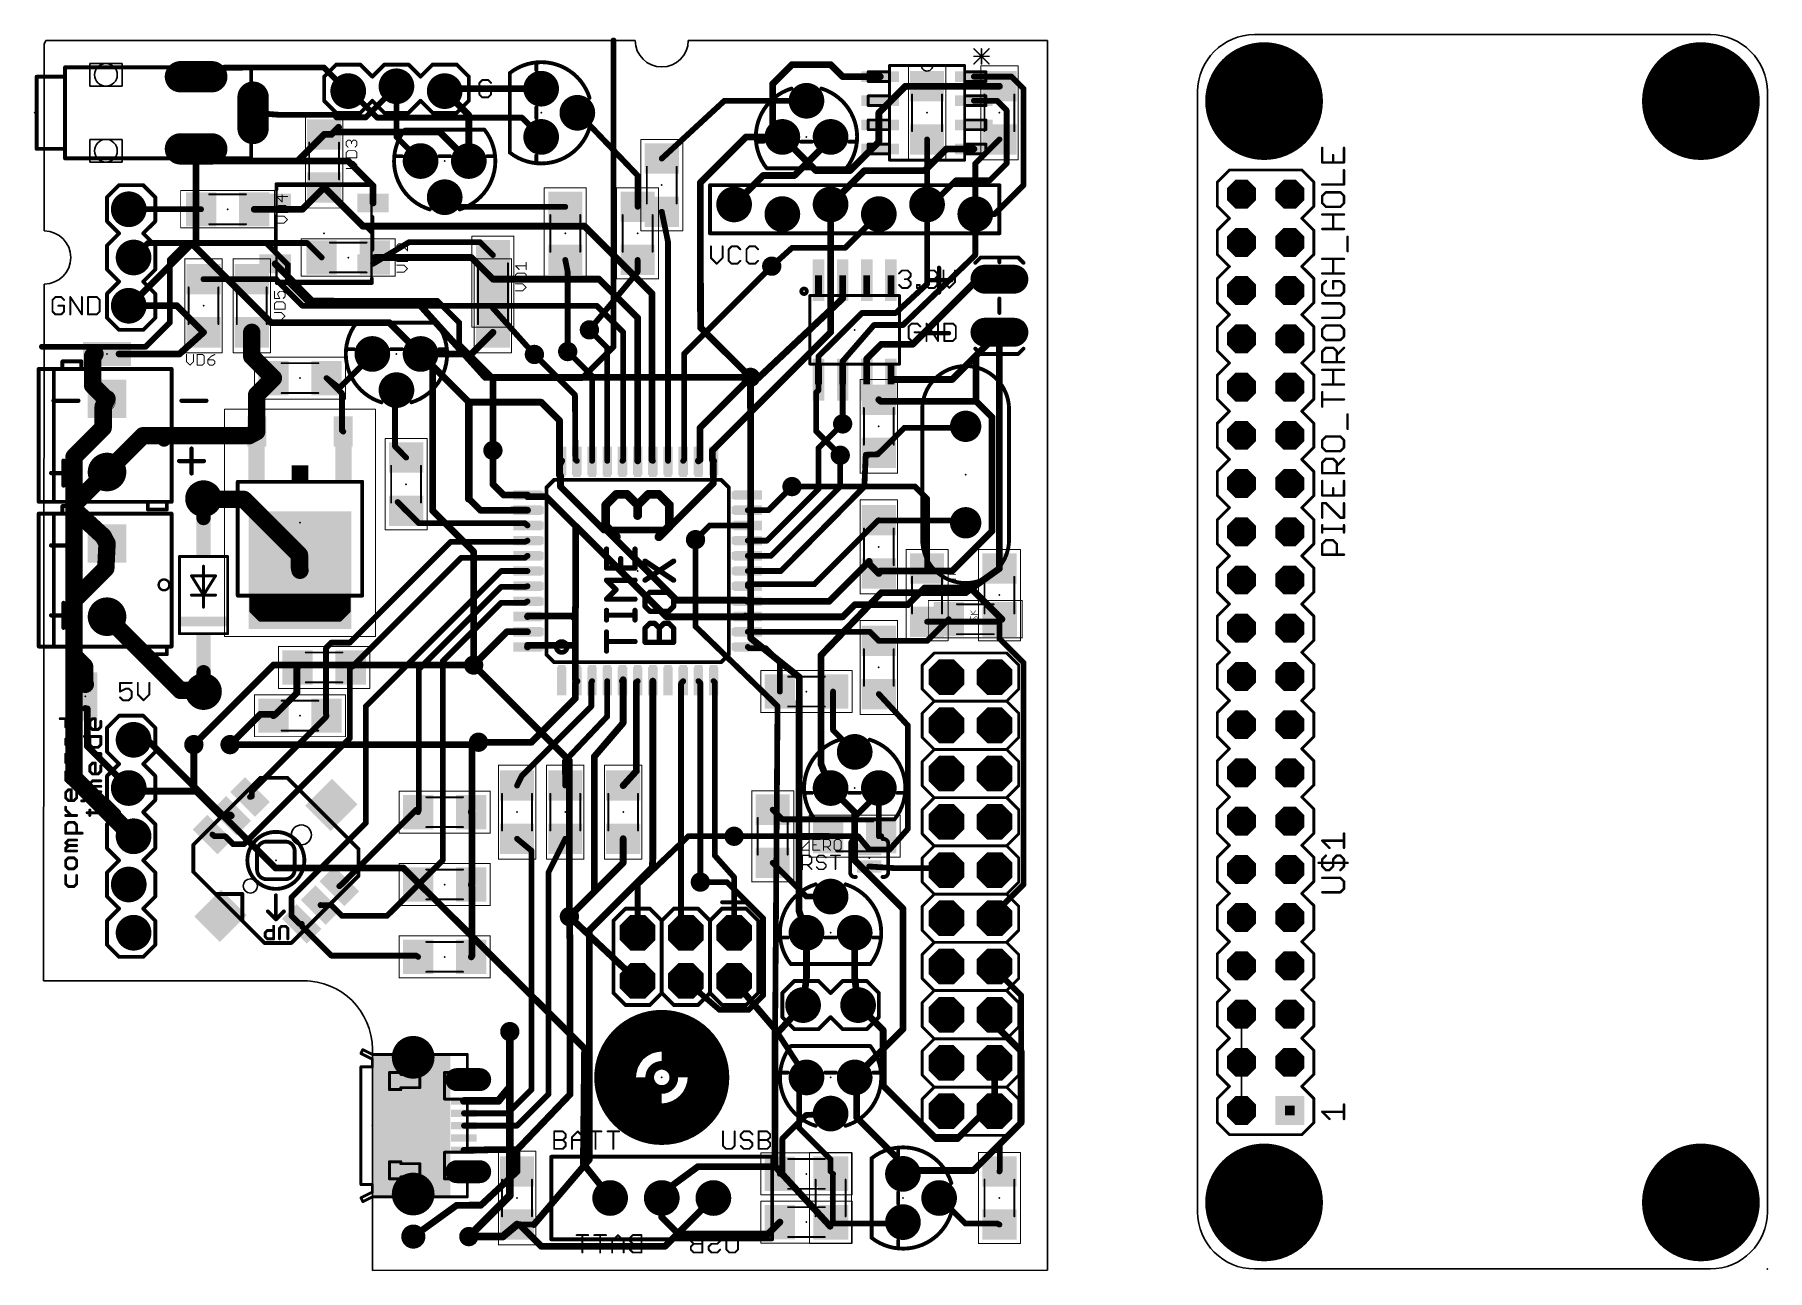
# Model space of a CAD drawing. Extents: x 0 to 91.2, y 0 to 65.1.
import ezdxf

# ---------------------------------------------------------------- set-up
doc = ezdxf.new("R2010")
doc.units = 0
for name, color, linetype in [('1', 22, 'CONTINUOUS'), ('16', 175, 'CONTINUOUS'), ('17', 82, 'CONTINUOUS'), ('18', 82, 'CONTINUOUS'), ('19', 53, 'CONTINUOUS'), ('20', 7, 'CONTINUOUS'), ('21', 253, 'CONTINUOUS'), ('22', 253, 'CONTINUOUS'), ('23', 7, 'CONTINUOUS'), ('24', 7, 'CONTINUOUS'), ('25', 253, 'CONTINUOUS'), ('27', 253, 'CONTINUOUS'), ('28', 253, 'CONTINUOUS'), ('37', 253, 'CONTINUOUS'), ('39', 22, 'CONTINUOUS'), ('40', 175, 'CONTINUOUS'), ('41', 22, 'CONTINUOUS'), ('42', 175, 'CONTINUOUS'), ('43', 82, 'CONTINUOUS'), ('46', 140, 'CONTINUOUS'), ('51', 253, 'CONTINUOUS'), ('52', 253, 'CONTINUOUS')]:
    doc.layers.add(name, color=color, linetype=linetype)

# ---------------------------------------------------------------- blocks, each defined once
blk = doc.blocks.new('RECT')
blk.add_solid([(-0.5, -0.5), (0.5, -0.5), (-0.5, 0.5), (0.5, 0.5)])
blk = doc.blocks.new('ROUNDP')
at = {"const_width": 0.5}
blk.add_lwpolyline([(0, -0.25, 1), (0, 0.25, 1), (0, -0.25)], format="xyb", dxfattribs=at)
blk = doc.blocks.new('OCTAGONP')
at = {"const_width": 0.5}
blk.add_lwpolyline([(-0.25, -0.1036), (-0.25, 0.1036), (-0.1036, 0.25), (0.1036, 0.25), (0.25, 0.1036), (0.25, -0.1036), (0.1036, -0.25), (-0.1036, -0.25), (-0.25, -0.1036), (-0.25, 0.1036)], dxfattribs=at)
blk = doc.blocks.new('LONGP100')
at = {"const_width": 1}
blk.add_lwpolyline([(-0.5, 0), (0.5, 0)], dxfattribs=at)
at = {"const_width": 0.5}
for points in [[(-0.5, 0.25, 1), (-0.5, -0.25)], [(0.5, -0.25, 1), (0.5, 0.25)]]:
    blk.add_lwpolyline(points, format="xyb", dxfattribs=at)
blk = doc.blocks.new('SQUAREP')
blk.add_solid([(-0.5, -0.5), (0.5, -0.5), (-0.5, 0.5), (0.5, 0.5)])
blk = doc.blocks.new('PIE')
at = {"const_width": 0.5}
blk.add_lwpolyline([(0, -0.25, 1), (0, 0.25, 1), (0, -0.25)], format="xyb", dxfattribs=at)
blk = doc.blocks.new('ROUNDV')
at = {"const_width": 0.5}
blk.add_lwpolyline([(0, -0.25, 1), (0, 0.25, 1), (0, -0.25)], format="xyb", dxfattribs=at)

msp = doc.modelspace()

# ---------------------------------------------------------------- linework, layer by layer
at = {"layer": '1'}
for points, const_width in [([(9.6393, 63.0809), (8.5, 62.86)], 0.3048), ([(9.9695, 63.3349), (9.6393, 63.0809)], 0.3048), ([(12.1412, 63.3476), (9.9695, 63.3349)], 0.3048), ([(15.2273, 63.3476), (12.1412, 63.3476)], 0.3048), ([(16.4592, 62.1157), (15.2273, 63.3476)], 0.3048), ([(16.4592, 62.1157), (16.51, 62.103)], 0.3048), ([(16.51, 62.23), (16.51, 62.103)], 0.3048), ([(16.51, 62.23), (18.034, 60.706)], 0.3048), ([(21.717, 62.23), (21.59, 62.103)], 0.3556), ([(26.67, 62.23), (21.717, 62.23)], 0.3556), ([(45.85, 62.36), (44.45, 60.96)], 0.3556), ([(46.99, 62.36), (45.85, 62.36)], 0.3556), ([(50.8, 62.36), (46.99, 62.36)], 0.3556), ([(36.319, 61.595), (33.02, 58.55)], 0.3048), ([(40.64, 61.595), (36.319, 61.595)], 0.3048), ([(44.45, 60.96), (44.45, 59.436)], 0.3556), ([(15.748, 59.944), (16.002, 60.198)], 0.3556), ([(18.034, 60.706), (25.654, 60.706)], 0.3048), ([(25.654, 60.706), (26.67, 59.69)], 0.3048), ([(15.24, 59.82), (13.84, 58.42)], 0.3556), ([(15.24, 59.82), (15.624, 59.82)], 0.3556), ([(15.624, 59.82), (15.748, 59.944)], 0.3556), ([(21.336, 59.944), (15.748, 59.944)], 0.3556), ([(22.86, 58.42), (21.336, 59.944)], 0.3556), ([(41.148, 57.912), (39.37, 59.69)], 0.3556), ([(44.45, 59.436), (42.926, 57.912)], 0.3556), ([(46.99, 59.56), (46.99, 56.134)], 0.3048), ([(50.8, 59.56), (49.53, 58.29)], 0.3048), ([(8.5, 58.81), (8.5, 59.06)], 0.3556), ([(8.89, 58.42), (8.5, 58.81)], 0.3556), ([(13.84, 58.42), (8.89, 58.42)], 0.3556), ([(49.53, 58.29), (49.53, 55.626)], 0.3048), ([(42.926, 57.912), (41.148, 57.912)], 0.3556), ([(14.1, 55.88), (15.24, 57.02)], 0.3556), ([(15.24, 57.02), (17.269, 54.991)], 0.3556), ([(4.953, 55.88), (8.76, 55.88)], 0.3048), ([(11.56, 55.88), (14.1, 55.88)], 0.3556), ([(33.35, 54.15), (33.02, 55.75)], 0.3048), ([(41.91, 56.134), (41.91, 49.403)], 0.3556), ([(17.269, 54.991), (28.956, 54.991)], 0.3556), ([(28.956, 54.991), (32.512, 51.435)], 0.3556), ([(5.207, 53.34), (5.969, 54.102)], 0.3048), ([(5.969, 54.102), (14.348, 54.102)], 0.3048), ([(14.348, 54.102), (15.11, 53.34)], 0.3048), ([(33.35, 42.63), (33.35, 54.15)], 0.3048), ([(17.91, 53.34), (22.99, 53.34)], 0.3556), ([(22.99, 53.34), (24.13, 52.2)], 0.3556), ([(38.8112, 52.8828), (34.2011, 48.2727)], 0.3048), ([(8.89, 52.2), (11.43, 52.2)], 0.3048), ([(8.89, 52.2), (12.697, 52.2)], 0.3048), ([(12.697, 52.2), (14.097, 50.8)], 0.3048), ([(24.13, 52.2), (29.715, 52.2)], 0.3556), ([(29.715, 52.2), (31.75, 50.165)], 0.3556), ([(32.512, 51.435), (32.512, 42.668)], 0.3556), ([(7.49, 50.8), (4.953, 50.8)], 0.3556), ([(8.89, 49.4), (7.49, 50.8)], 0.3556), ([(14.097, 50.8), (29.591, 50.8)], 0.3048), ([(29.591, 50.8), (30.988, 49.403)], 0.3048), ([(31.75, 50.165), (31.75, 42.63)], 0.3556), ([(7.62, 48.26), (8.89, 49.4)], 0.3556), ([(11.43, 49.4), (11.43, 48.13)], 0.9144), ([(22.99, 48.26), (24.13, 49.4)], 0.3556), ([(30.15, 48.59), (29.21, 49.53)], 0.3048), ([(30.988, 49.403), (30.988, 42.668)], 0.3048), ([(41.91, 49.403), (35.687, 43.18)], 0.3556), ([(50.8, 49.403), (49.5681, 48.1711)], 0.3556), ([(3.048, 48.1457), (3.175, 48.26)], 0.9144), ([(3.048, 46.609), (3.048, 48.1457)], 0.9144), ([(4.445, 48.26), (7.62, 48.26)], 0.3556), ([(11.43, 48.13), (12.57, 46.99)], 0.9144), ([(17.7165, 48.1457), (17.78, 48.26)], 0.3048), ([(22.86, 45.72), (20.32, 48.26)], 0.3556), ([(20.32, 48.26), (22.99, 48.26)], 0.3556), ([(26.3144, 48.2346), (28.448, 46.101)], 0.3048), ([(29.35, 47.104), (28.067, 48.387)], 0.3048), ([(30.15, 42.63), (30.15, 48.59)], 0.3048), ([(34.2011, 48.2727), (34.2011, 42.6974)], 0.3048), ([(11.69, 46.11), (12.57, 46.99)], 0.9144), ([(17.7165, 48.1457), (16.0401, 46.4693)], 0.3048), ([(49.5681, 48.1711), (49.5681, 45.7708)], 0.3556), ([(3.7465, 45.9105), (3.048, 46.609)], 0.9144), ([(11.69, 44.17), (11.69, 46.11)], 0.9144), ([(15.4813, 46.8884), (15.37, 46.99)], 0.3048), ([(16.0401, 46.4693), (15.37, 46.99)], 0.3048), ([(15.4813, 46.8884), (16.1798, 46.1899)], 0.3048), ([(29.35, 42.63), (29.35, 47.104)], 0.3048), ([(37.6936, 47.0281), (35.0393, 44.3738)], 0.3556), ([(3.6068, 45.4914), (3.81, 45.8978)], 0.9144), ([(3.6068, 44.3738), (3.6068, 45.4914)], 0.9144), ([(3.7465, 45.9105), (3.81, 45.8978)], 0.9144), ([(16.1798, 46.1899), (16.1798, 44.2341)], 0.3048), ([(18.9738, 46.3296), (19.05, 46.355)], 0.3048), ([(18.9738, 46.3296), (18.9738, 43.3959)], 0.3048), ([(22.86, 40.64), (22.86, 45.72)], 0.4166), ([(26.67, 45.72), (22.86, 45.72)], 0.3556), ([(27.6352, 44.7548), (26.67, 45.72)], 0.3556), ([(28.448, 46.101), (28.4734, 42.6974)], 0.3048), ([(44.5389, 45.7708), (44.45, 45.85)], 0.3556), ([(49.5681, 45.7708), (44.5389, 45.7708)], 0.3556), ([(50.4063, 44.9326), (49.5681, 45.7708)], 0.3556), ([(2.0701, 42.8371), (3.6068, 44.3738)], 0.9144), ([(27.6352, 42.418), (27.6352, 44.7548)], 0.3556), ([(41.275, 43.307), (42.545, 44.577)], 0.3048), ([(50.4063, 38.9255), (50.4063, 44.9326)], 0.3556), ([(3.8862, 42.1386), (5.7023, 43.9547)], 0.9144), ([(5.7023, 43.9547), (11.2903, 43.9547)], 0.9144), ([(11.2903, 43.9547), (11.69, 44.17)], 0.9144), ([(16.1798, 44.2341), (16.25, 44.17)], 0.3048), ([(35.0393, 44.3738), (35.0393, 42.6974)], 0.3556), ([(44.5389, 43.1165), (45.7962, 44.3738)], 0.3048), ([(45.7962, 44.3738), (49.0093, 44.3738)], 0.3048), ([(49.0093, 44.3738), (49.022, 44.45)], 0.3048), ([(2.0701, 40.0685), (2.0701, 42.8371)], 0.9144), ([(18.9738, 43.3959), (19.558, 42.802)], 0.3048), ([(24.13, 41.402), (24.13, 43.18)], 0.3556), ([(35.687, 43.18), (35.687, 42.693)], 0.3556), ([(41.275, 41.148), (41.275, 43.307)], 0.3048), ([(42.418, 41.275), (42.418, 42.926)], 0.3048), ([(43.7642, 42.9514), (43.688, 41.275)], 0.3048), ([(44.3992, 42.9768), (43.7642, 42.9514)], 0.3048), ([(44.3992, 42.9768), (44.45, 43.05)], 0.3048), ([(44.5389, 43.1165), (44.45, 43.05)], 0.3048), ([(3.8862, 42.1386), (3.81, 42.0422)], 0.9144), ([(27.6352, 42.418), (27.75, 42.63)], 0.3556), ([(27.6352, 42.418), (27.6352, 41.91)], 0.3556), ([(27.6352, 41.91), (27.6352, 41.8592)], 0.3556), ([(27.686, 41.8592), (27.6352, 41.91)], 0.3556), ([(27.686, 41.275), (27.686, 41.8592)], 0.3556), ([(28.4734, 42.6974), (28.55, 42.63)], 0.3048), ([(30.988, 42.668), (30.95, 42.63)], 0.3048), ([(32.512, 42.668), (32.55, 42.63)], 0.3048), ([(34.2011, 42.6974), (34.15, 42.63)], 0.3048), ([(35.0393, 42.6974), (34.95, 42.63)], 0.3556), ([(35.687, 42.693), (35.75, 42.63)], 0.3556), ([(35.7378, 42.5577), (35.75, 42.63)], 0.3556), ([(35.7378, 42.5577), (35.7378, 41.4528)], 0.3556), ([(8.9154, 40.6019), (8.89, 40.64)], 0.9144), ([(11.0109, 40.6019), (8.9154, 40.6019)], 0.9144), ([(13.9446, 37.6682), (11.0109, 40.6019)], 0.9144), ([(24.702, 40.83), (24.13, 41.402)], 0.3556), ([(29.972, 38.989), (27.686, 41.275)], 0.3556), ([(35.7378, 41.4528), (33.274, 38.989)], 0.3556), ([(38.557, 38.43), (41.275, 41.148)], 0.3048), ([(38.633, 40.03), (39.878, 41.275)], 0.3048), ([(38.773, 37.63), (42.418, 41.275)], 0.3048), ([(43.688, 41.275), (39.2938, 36.83)], 0.3048), ([(3.6068, 38.6588), (2.0701, 40.0685)], 0.9144), ([(19.1135, 40.4622), (20.2311, 39.3446)], 0.3048), ([(19.1135, 40.4622), (19.558, 40.002)], 0.3048), ([(23.47, 40.03), (22.86, 40.64)], 0.3556), ([(25.95, 40.03), (23.47, 40.03)], 0.3556), ([(25.95, 40.83), (24.702, 40.83)], 0.3556), ([(25.8191, 40.0431), (25.1206, 40.0431)], 0.3556), ([(25.8191, 40.0431), (25.95, 40.03)], 0.3556), ([(25.9588, 40.7416), (25.95, 40.83)], 0.3556), ([(26.9367, 40.7416), (25.9588, 40.7416)], 0.3556), ([(28.4861, 39.1922), (26.9367, 40.7416)], 0.3556), ([(37.55, 40.03), (38.633, 40.03)], 0.3048), ([(20.2311, 39.3446), (25.8191, 39.3446)], 0.3048), ([(25.8191, 39.3446), (25.95, 39.23)], 0.3048), ([(28.4861, 39.1922), (28.4861, 34.925)], 0.3556), ([(28.4861, 39.1922), (28.4988, 39.1922)], 0.3556), ([(28.4988, 39.1922), (33.274, 34.417)], 0.3556), ([(35.547, 39.23), (34.798, 38.481)], 0.3048), ([(37.55, 39.23), (35.547, 39.23)], 0.3048), ([(44.3992, 39.4843), (41.0464, 36.1315)], 0.3048), ([(44.3992, 39.4843), (44.45, 39.5)], 0.3048), ([(44.5389, 39.4843), (44.45, 39.5)], 0.3048), ([(44.5389, 39.4843), (49.0093, 39.4843)], 0.3048), ([(49.0093, 39.4843), (49.022, 39.37)], 0.3048), ([(3.6068, 38.6588), (3.81, 38.2778)], 0.9144), ([(3.7465, 36.9697), (3.81, 38.2778)], 0.9144), ([(16.5989, 33.0581), (21.9075, 38.3667)], 0.3048), ([(21.9075, 38.3667), (25.8191, 38.3667)], 0.3048), ([(25.8191, 38.3667), (25.95, 38.43)], 0.3048), ([(29.972, 38.989), (30.099, 38.989)], 0.3556), ([(33.274, 38.989), (30.099, 38.989)], 0.3556), ([(30.099, 38.989), (33.7947, 35.2933)], 0.3556), ([(37.55, 38.43), (38.557, 38.43)], 0.3048), ([(48.3108, 36.83), (50.4063, 38.9255)], 0.3556), ([(3.7465, 36.9697), (2.0701, 35.2933)], 0.9144), ([(13.9446, 36.9697), (13.9446, 37.6682)], 0.9144), ([(13.9446, 36.9697), (13.97, 36.87)], 0.9144), ([(16.7386, 31.8008), (22.4663, 37.5285)], 0.3048), ([(22.4663, 37.5285), (25.8191, 37.5285)], 0.3048), ([(25.8191, 37.5285), (25.95, 37.63)], 0.3048), ([(37.55, 37.63), (38.773, 37.63)], 0.3048), ([(41.834, 35.23), (43.942, 37.338)], 0.3556), ([(43.942, 37.338), (43.942, 37.208)], 0.3556), ([(17.4371, 29.7053), (24.5618, 36.83)], 0.3048), ([(24.5618, 36.83), (25.95, 36.83)], 0.3048), ([(39.2938, 36.83), (37.55, 36.83)], 0.3048), ([(43.942, 37.208), (44.45, 36.7)], 0.3556), ([(44.5389, 36.83), (44.45, 36.7)], 0.3556), ([(44.5389, 36.83), (48.3108, 36.83)], 0.3556), ([(2.0701, 35.2933), (2.0701, 32.3596)], 0.9144), ([(20.2311, 31.6611), (24.5618, 35.9918)], 0.3048), ([(24.5618, 35.9918), (25.8191, 35.9918)], 0.3048), ([(25.8191, 35.9918), (25.95, 36.03)], 0.3048), ([(37.5539, 36.1315), (37.55, 36.03)], 0.3048), ([(41.0464, 36.1315), (37.5539, 36.1315)], 0.3048), ([(46.863, 35.941), (45.974, 35.052)], 0.3556), ([(49.276, 35.941), (46.863, 35.941)], 0.3556), ([(50.927, 34.29), (49.276, 35.941)], 0.3556), ([(3.8862, 34.3281), (3.81, 34.4222)], 0.9144), ([(3.8862, 34.3281), (7.6708, 30.5435)], 0.9144), ([(21.4884, 32.0802), (24.5618, 35.1536)], 0.3048), ([(24.5618, 35.1536), (25.8191, 35.1536)], 0.3048), ([(25.8191, 35.1536), (25.95, 35.23)], 0.3048), ([(28.4861, 34.925), (28.4734, 34.9123)], 0.3556), ([(28.4734, 34.29), (28.4734, 34.9123)], 0.3556), ([(37.4142, 35.2933), (33.7947, 35.2933)], 0.3556), ([(37.4142, 35.2933), (37.55, 35.23)], 0.3556), ([(37.55, 35.23), (41.834, 35.23)], 0.3556), ([(43.18, 35.052), (42.545, 34.417)], 0.3556), ([(45.974, 35.052), (43.18, 35.052)], 0.3556), ([(24.867, 33.63), (23.114, 31.877)], 0.3556), ([(25.95, 33.63), (24.867, 33.63)], 0.3556), ([(25.9588, 34.4551), (25.95, 34.43)], 0.3556), ([(25.9751, 34.4551), (25.95, 34.43)], 0.3556), ([(25.9588, 34.4551), (28.3083, 34.4551)], 0.3556), ([(28.3083, 34.4551), (28.4734, 34.29)], 0.3556), ([(28.4734, 33.02), (28.4734, 34.29)], 0.3556), ([(33.274, 34.417), (37.537, 34.417)], 0.3556), ([(37.4142, 34.4551), (37.55, 34.43)], 0.3556), ([(37.537, 34.417), (37.55, 34.43)], 0.3556), ([(37.563, 34.417), (37.55, 34.43)], 0.3556), ([(42.545, 34.417), (37.563, 34.417)], 0.3556), ([(43.97, 33.63), (37.55, 33.63)], 0.3048), ([(44.45, 33.15), (43.97, 33.63)], 0.3048), ([(48.13, 34.29), (46.99, 33.15)], 0.3048), ([(50.93, 34.29), (50.927, 34.29)], 0.3556), ([(15.3416, 32.7787), (15.621, 33.0581)], 0.3048), ([(15.3416, 29.2862), (15.3416, 32.7787)], 0.3048), ([(15.621, 33.0581), (16.5989, 33.0581)], 0.3048), ([(25.9588, 32.9184), (25.95, 32.83)], 0.3556), ([(25.9588, 32.9184), (28.3718, 32.9184)], 0.3556), ([(28.3718, 32.9184), (28.4734, 33.02)], 0.3556), ([(28.4734, 31.1023), (28.4734, 33.02)], 0.3556), ([(37.55, 32.83), (37.614, 32.766)], 0.3048), ([(37.614, 32.766), (38.481, 32.766)], 0.3048), ([(38.481, 32.766), (39.24, 32.007)], 0.3048), ([(46.99, 33.15), (44.45, 33.15)], 0.3048), ([(2.0701, 32.3596), (2.6289, 31.8008)], 0.9144), ([(2.6289, 31.8008), (2.6289, 30.9626)], 0.9144), ([(16.7386, 31.8008), (16.64, 31.75)], 0.3048), ([(21.4884, 21.6027), (21.4884, 32.0802)], 0.3048), ([(39.24, 32.007), (39.24, 30.48)], 0.3048), ([(2.6289, 30.9626), (2.667, 30.861)], 0.9144), ([(13.8049, 31.6611), (13.84, 31.75)], 0.3556), ([(13.8049, 30.4038), (13.8049, 31.6611)], 0.3556), ([(16.5989, 31.6611), (16.64, 31.75)], 0.3048), ([(16.5989, 31.6611), (16.5989, 28.0289)], 0.3048), ([(20.2311, 24.257), (20.2311, 31.6611)], 0.3048), ([(28.4734, 31.1023), (28.55, 31.03)], 0.3556), ([(28.4734, 30.9626), (28.55, 31.03)], 0.3556), ([(28.4734, 30.9626), (28.4734, 30.1244)], 0.3556), ([(29.3116, 30.9626), (29.35, 31.03)], 0.3048), ([(29.3116, 29.7053), (29.3116, 30.9626)], 0.3048), ([(30.1498, 30.9626), (30.15, 31.03)], 0.3048), ([(30.1498, 29.1719), (30.1498, 30.9626)], 0.3048), ([(30.988, 31.1023), (30.95, 31.03)], 0.3556), ([(30.988, 31.1023), (30.988, 28.829)], 0.3556), ([(31.6865, 26.3017), (31.6865, 30.9626)], 0.3556), ([(31.6865, 30.9626), (31.75, 31.03)], 0.3048), ([(32.55, 31.03), (32.55, 21.679)], 0.3556), ([(34.15, 31.03), (34.036, 30.916)], 0.3048), ([(34.036, 30.916), (34.036, 18.542)], 0.3048), ([(34.95, 31.03), (35.052, 30.928)], 0.3048), ([(35.052, 30.928), (35.052, 20.447)], 0.3048), ([(35.75, 31.03), (35.814, 30.966)], 0.3048), ([(35.814, 30.966), (35.814, 21.844)], 0.3048), ([(7.6708, 30.5435), (8.7757, 30.5435)], 0.9144), ([(8.7757, 30.5435), (8.89, 30.48)], 0.9144), ([(12.6873, 29.2862), (13.8049, 30.4038)], 0.3556), ([(28.4734, 30.1244), (26.162, 27.813)], 0.3556), ([(42.04, 28.445), (42.04, 30.48)], 0.3048), ([(44.45, 30.35), (45.974, 28.699)], 0.3048), ([(2.7686, 29.5656), (2.667, 29.591)], 0.3556), ([(2.7686, 27.6098), (2.7686, 29.5656)], 0.3556), ([(11.8872, 29.2862), (10.287, 27.686)], 0.3556), ([(15.3416, 29.1465), (11.43, 25.2349)], 0.3048), ([(12.6873, 29.2862), (11.8872, 29.2862)], 0.3556), ([(12.6873, 29.2862), (12.57, 29.21)], 0.3556), ([(15.3416, 29.2862), (15.37, 29.21)], 0.3048), ([(15.3416, 29.1465), (15.37, 29.21)], 0.3048), ([(17.4371, 23.5585), (17.4371, 29.7053)], 0.3048), ([(25.654, 26.0477), (29.3116, 29.7053)], 0.3048), ([(27.9146, 26.8097), (30.1498, 29.1719)], 0.3048), ([(30.988, 28.829), (29.464, 27.051)], 0.3556), ([(43.18, 27.305), (42.04, 28.445)], 0.3048), ([(45.974, 28.699), (45.974, 23.241)], 0.3048), ([(4.8641, 25.5143), (2.7686, 27.6098)], 0.3556), ([(8.382, 27.686), (8.382, 25.3492)], 0.3556), ([(16.5989, 28.0289), (11.0109, 22.4409)], 0.3048), ([(23.0251, 27.4701), (23.368, 27.813)], 0.3556), ([(23.0251, 24.257), (23.0251, 27.4701)], 0.3556), ([(26.162, 27.813), (23.368, 27.813)], 0.3556), ([(27.9146, 26.8097), (27.94, 25.53)], 0.3048), ([(29.464, 27.051), (29.464, 19.939)], 0.3556), ([(31.6865, 26.3017), (30.988, 25.53)], 0.3556), ([(4.8641, 25.5143), (4.953, 25.4)], 0.3556), ([(5.0038, 25.2349), (4.953, 25.4)], 0.3556), ([(25.654, 26.0477), (25.4, 25.53)], 0.3048), ([(44.45, 25.4), (44.45, 25.146)], 0.3048), ([(5.0038, 25.2349), (8.4963, 25.2349)], 0.3556), ([(8.382, 25.3492), (8.4963, 25.2349)], 0.3556), ([(8.4963, 25.2349), (9.7536, 23.9776)], 0.3556), ([(11.43, 24.9555), (11.3388, 24.9311)], 0.3048), ([(11.43, 25.2349), (11.43, 24.9555)], 0.3048), ([(44.45, 25.146), (43.053, 23.749)], 0.3048), ([(9.7536, 23.9776), (10.3124, 23.9776)], 0.3556), ([(10.3124, 23.9776), (10.3489, 23.9411)], 0.3556), ([(20.0914, 24.257), (16.1798, 20.3454)], 0.3048), ([(20.0914, 24.257), (20.19, 24.13)], 0.3048), ([(20.2311, 24.257), (20.19, 24.13)], 0.3048), ([(23.0251, 24.257), (22.99, 24.13)], 0.3556), ([(23.0251, 24.1173), (22.99, 24.13)], 0.3556), ([(23.0251, 20.3454), (23.0251, 24.1173)], 0.3556), ([(39.373, 23.749), (38.862, 24.26)], 0.3048), ([(43.053, 23.749), (39.373, 23.749)], 0.3048), ([(9.4742, 22.86), (9.3589, 22.9512)], 0.3048), ([(10.033, 22.86), (9.4742, 22.86)], 0.3048), ([(10.4521, 22.4409), (10.033, 22.86)], 0.3048), ([(13.5255, 19.6469), (17.4371, 23.5585)], 0.3048), ([(26.162, 22.098), (25.4, 22.73)], 0.3048), ([(27.051, 20.952), (27.94, 22.73)], 0.3048), ([(30.988, 22.73), (30.988, 21.463)], 0.3556), ([(43.365, 22.86), (36.83, 22.86)], 0.3048), ([(43.942, 22.167), (43.365, 22.86)], 0.3048), ([(45.974, 23.241), (45.016, 22.156)], 0.3048), ([(11.0109, 22.4409), (10.4521, 22.4409)], 0.3048), ([(26.162, 9.525), (26.162, 22.098)], 0.3048), ([(35.814, 21.844), (36.83, 20.701)], 0.3048), ([(45.016, 22.156), (43.942, 22.167)], 0.3048), ([(20.2311, 20.3454), (21.4884, 21.6027)], 0.3048), ([(27.051, 9.271), (27.051, 20.952)], 0.3048), ([(32.512, 21.209), (29.21, 17.907)], 0.3556), ([(30.988, 21.463), (29.464, 19.939)], 0.3556), ([(32.55, 21.679), (32.512, 21.209)], 0.3556), ([(38.862, 21.46), (40.637, 19.685)], 0.3048), ([(45.2556, 21.1836), (43.942, 21.267)], 0.3048), ([(47.8917, 21.1836), (45.2556, 21.1836)], 0.3048), ([(47.8917, 21.1836), (48.006, 21.082)], 0.3048), ([(16.1798, 20.3454), (16.0411, 20.2288)], 0.3048), ([(20.0914, 20.2057), (18.5547, 18.669)], 0.3048), ([(20.0914, 20.2057), (20.19, 20.32)], 0.3048), ([(20.2311, 20.3454), (20.19, 20.32)], 0.3048), ([(23.0251, 20.3454), (22.99, 20.32)], 0.3556), ([(23.0251, 20.2057), (22.99, 20.32)], 0.3556), ([(23.0251, 20.2057), (23.0251, 16.5735)], 0.3556), ([(29.464, 19.939), (28.1565, 18.6315)], 0.3556), ([(36.83, 20.701), (36.83, 17.78)], 0.3048), ([(13.5255, 18.669), (13.5255, 19.6469)], 0.3048), ([(15.0622, 19.2278), (15.0511, 19.2389)], 0.3048), ([(15.621, 19.2278), (15.0622, 19.2278)], 0.3048), ([(16.1798, 18.669), (15.621, 19.2278)], 0.3048), ([(40.637, 19.685), (41.91, 19.685)], 0.3048), ([(13.9446, 18.2499), (13.5255, 18.669)], 0.3048), ([(13.9446, 18.2499), (14.0612, 18.2489)], 0.3048), ([(14.0843, 18.1102), (14.0612, 18.2489)], 0.3048), ([(14.0843, 18.1102), (15.621, 16.5735)], 0.3048), ([(18.5547, 18.669), (16.1798, 18.669)], 0.3048), ([(28.1565, 18.6315), (28.194, 16.891)], 0.3556), ([(34.036, 18.542), (34.29, 17.78)], 0.3048), ([(29.21, 17.907), (29.21, 5.842)], 0.3556), ([(15.621, 16.5735), (20.0914, 16.5735)], 0.3048), ([(20.0914, 16.5735), (20.19, 16.51)], 0.3048), ([(23.0251, 16.5735), (22.99, 16.51)], 0.3556), ([(28.194, 16.891), (28.194, 9.271)], 0.3556), ([(50.546, 15.875), (50.546, 16.002)], 0.3048), ([(50.546, 15.875), (51.943, 14.478)], 0.3048), ([(36.83, 15.24), (38.989, 12.7)], 0.3556), ([(51.943, 14.478), (51.943, 7.7724)], 0.3048), ([(40.4622, 13.97), (38.989, 12.3698)], 0.3556), ([(43.3578, 13.97), (44.6786, 12.6492)], 0.3556), ([(25.019, 9.652), (25.019, 12.573)], 0.4064), ([(38.989, 12.7), (38.989, 12.3698)], 0.3556), ([(44.6786, 12.6492), (44.6786, 9.7282)], 0.3556), ([(38.989, 12.3698), (38.989, 5.461)], 0.3556), ([(50.546, 8.382), (50.546, 10.922)], 0.3556), ([(40.259, 9.906), (40.259, 7.493)], 0.3048), ([(40.259, 9.906), (40.386, 9.906)], 0.3048), ([(40.386, 9.906), (40.64, 10.16)], 0.3048), ([(24.414, 8.92), (25.019, 9.652)], 0.4064), ([(24.907, 8.27), (26.162, 9.525)], 0.3048), ([(28.194, 9.271), (25.4, 6.35)], 0.3556), ([(25.4, 7.62), (27.051, 9.271)], 0.3048), ([(44.6786, 9.7282), (47.4726, 6.9342)], 0.3556), ([(22.605, 8.92), (24.414, 8.92)], 0.4064), ([(22.605, 8.27), (24.907, 8.27)], 0.3048), ([(48.5902, 6.9342), (49.9872, 8.3312)], 0.3556), ([(49.9872, 8.3312), (50.4063, 8.3312)], 0.3556), ([(50.4063, 8.3312), (50.546, 8.382)], 0.3556), ([(22.605, 7.62), (25.4, 7.62)], 0.3048), ([(40.259, 7.493), (41.91, 5.842)], 0.3048), ([(51.943, 7.7724), (50.8254, 6.6548)], 0.3048), ([(22.605, 6.32), (23.905, 6.35)], 0.3556), ([(23.905, 6.35), (25.4, 6.35)], 0.3556), ([(25.4, 6.35), (25.4, 5.21)], 0.3556), ([(47.4726, 6.9342), (48.5902, 6.9342)], 0.3556), ([(50.8254, 6.6548), (50.8254, 5.2578)], 0.3048), ([(29.21, 5.842), (26.286, 2.41)], 0.3556), ([(34.925, 5.461), (33.02, 4.064)], 0.3556), ([(38.989, 5.461), (34.925, 5.461)], 0.3556), ([(39.0017, 5.461), (38.989, 5.461)], 0.3556), ([(41.8846, 2.3241), (39.0017, 5.461)], 0.3556), ([(41.91, 5.842), (41.91, 5.21)], 0.3048), ([(23.498, 3.432), (25.4, 5.21)], 0.3556), ([(50.8254, 5.2578), (50.8, 5.21)], 0.3048), ([(33.02, 4.064), (33.02, 3.81)], 0.3556), ([(35.7378, 3.81), (33.1978, 1.27)], 0.3556), ([(47.752, 3.7211), (47.625, 3.81)], 0.3048), ([(47.752, 3.7211), (49.0093, 2.4638)], 0.3048), ([(19.939, 1.778), (22.225, 3.429)], 0.3556), ([(22.225, 3.429), (23.498, 3.432)], 0.3556), ([(22.86, 1.778), (24.641, 1.778)], 0.4064), ([(24.641, 1.778), (25.4, 2.41)], 0.4064), ([(25.53, 2.41), (25.4, 2.41)], 0.3048), ([(26.286, 2.41), (25.4, 2.41)], 0.3048), ([(26.67, 1.27), (25.53, 2.41)], 0.3556), ([(41.8846, 2.3241), (41.91, 2.41)], 0.3556), ([(49.0093, 2.4638), (50.6857, 2.4638)], 0.3048), ([(50.6857, 2.4638), (50.8, 2.41)], 0.3048), ([(33.1978, 1.27), (26.67, 1.27)], 0.3556)]:
    msp.add_lwpolyline(points, dxfattribs=dict(at, const_width=const_width))
for points, const_width in [([(8.4855, 62.9348, 1), (8.5145, 62.7852)], 0.1524), ([(9.5928, 63.1413, 1), (9.6858, 63.0205)], 0.1524), ([(9.6538, 63.0061, 1), (9.6248, 63.1557)], 0.1524), ([(9.9691, 63.4111, 1), (9.9699, 63.2587)], 0.1524), ([(10.016, 63.2745, 1), (9.923, 63.3953)], 0.1524), ([(12.1412, 63.4238, 1), (12.1412, 63.2714)], 0.1524), ([(12.1416, 63.2714, 1), (12.1408, 63.4238)], 0.1524), ([(15.2812, 63.4015, 1), (15.1734, 63.2937)], 0.1524), ([(15.2273, 63.2714, 1), (15.2273, 63.4238)], 0.1524), ([(16.4777, 62.1896, 1), (16.4407, 62.0418)], 0.1524), ([(16.4053, 62.0618, 1), (16.5131, 62.1696)], 0.1524), ([(16.5862, 62.23, 1), (16.4338, 62.23)], 0.1524), ([(16.5639, 62.2839, 1), (16.4561, 62.1761)], 0.1524), ([(16.4338, 62.103, 1), (16.5862, 62.103)], 0.1524), ([(16.4915, 62.0291, 1), (16.5285, 62.1769)], 0.1524), ([(21.5271, 62.1659, 1), (21.6529, 62.0401)], 0.1778), ([(21.717, 62.3189, 1), (21.717, 62.1411)], 0.1778), ([(21.7799, 62.1671, 1), (21.6541, 62.2929)], 0.1778), ([(26.67, 62.1411, 1), (26.67, 62.3189)], 0.1778), ([(45.85, 62.4489, 1), (45.85, 62.2711)], 0.1778), ([(45.9129, 62.2971, 1), (45.7871, 62.4229)], 0.1778), ([(46.99, 62.4489, 1), (46.99, 62.2711)], 0.1778), ([(46.99, 62.2711, 1), (46.99, 62.4489)], 0.1778), ([(50.8, 62.2711, 1), (50.8, 62.4489)], 0.1778), ([(36.319, 61.6712, 1), (36.319, 61.5188)], 0.1524), ([(36.3707, 61.539, 1), (36.2673, 61.651)], 0.1524), ([(40.64, 61.5188, 1), (40.64, 61.6712)], 0.1524), ([(44.5389, 60.96, 1), (44.3611, 60.96)], 0.1778), ([(16.0649, 60.1351, 1), (15.9391, 60.2609)], 0.1778), ([(18.034, 60.7822, 1), (18.034, 60.6298)], 0.1524), ([(17.9801, 60.6521, 1), (18.0879, 60.7599)], 0.1524), ([(25.7079, 60.7599, 1), (25.6001, 60.6521)], 0.1524), ([(25.654, 60.6298, 1), (25.654, 60.7822)], 0.1524), ([(44.3871, 61.0229, 1), (44.5129, 60.8971)], 0.1778), ([(15.24, 59.9089, 1), (15.24, 59.7311)], 0.1778), ([(15.3029, 59.7571, 1), (15.1771, 59.8829)], 0.1778), ([(15.5611, 59.8829, 1), (15.6869, 59.7571)], 0.1778), ([(15.624, 59.7311, 1), (15.624, 59.9089)], 0.1778), ([(15.6851, 60.0069, 1), (15.8109, 59.8811)], 0.1778), ([(15.748, 60.0329, 1), (15.748, 59.8551)], 0.1778), ([(15.8109, 59.8811, 1), (15.6851, 60.0069)], 0.1778), ([(21.3989, 60.0069, 1), (21.2731, 59.8811)], 0.1778), ([(21.336, 59.8551, 1), (21.336, 60.0329)], 0.1778), ([(26.6161, 59.6361, 1), (26.7239, 59.7439)], 0.1524), ([(39.4329, 59.7529, 1), (39.3071, 59.6271)], 0.1778), ([(44.3611, 59.436, 1), (44.5389, 59.436)], 0.1778), ([(44.5129, 59.3731, 1), (44.3871, 59.4989)], 0.1778), ([(47.0662, 59.56, 1), (46.9138, 59.56)], 0.1524), ([(50.8539, 59.5061, 1), (50.7461, 59.6139)], 0.1524), ([(8.5629, 58.8729, 1), (8.4371, 58.7471)], 0.1778), ([(8.5889, 59.06, 1), (8.4111, 59.06)], 0.1778), ([(8.4111, 58.81, 1), (8.5889, 58.81)], 0.1778), ([(8.89, 58.5089, 1), (8.89, 58.3311)], 0.1778), ([(8.8271, 58.3571, 1), (8.9529, 58.4829)], 0.1778), ([(13.7771, 58.4829, 1), (13.9029, 58.3571)], 0.1778), ([(13.84, 58.3311, 1), (13.84, 58.5089)], 0.1778), ([(22.7971, 58.3571, 1), (22.9229, 58.4829)], 0.1778), ([(32.9683, 58.606, 1), (33.0717, 58.494)], 0.1524), ([(49.6062, 58.29, 1), (49.4538, 58.29)], 0.1524), ([(49.4761, 58.3439, 1), (49.5839, 58.2361)], 0.1524), ([(41.148, 58.0009, 1), (41.148, 57.8231)], 0.1778), ([(41.0851, 57.8491, 1), (41.2109, 57.9749)], 0.1778), ([(42.8631, 57.9749, 1), (42.9889, 57.8491)], 0.1778), ([(42.926, 57.8231, 1), (42.926, 58.0009)], 0.1778), ([(15.3029, 57.0829, 1), (15.1771, 56.9571)], 0.1778), ([(15.3029, 56.9571, 1), (15.1771, 57.0829)], 0.1778), ([(4.953, 55.9562, 1), (4.953, 55.8038)], 0.1524), ([(8.76, 55.8038, 1), (8.76, 55.9562)], 0.1524), ([(11.56, 55.9689, 1), (11.56, 55.7911)], 0.1778), ([(14.0371, 55.9429, 1), (14.1629, 55.8171)], 0.1778), ([(14.1, 55.7911, 1), (14.1, 55.9689)], 0.1778), ([(33.0946, 55.7654, 1), (32.9454, 55.7346)], 0.1524), ([(41.9989, 56.134, 1), (41.8211, 56.134)], 0.1778), ([(46.9138, 56.134, 1), (47.0662, 56.134)], 0.1524), ([(49.4538, 55.626, 1), (49.6062, 55.626)], 0.1524), ([(17.269, 55.0799, 1), (17.269, 54.9021)], 0.1778), ([(17.2061, 54.9281, 1), (17.3319, 55.0539)], 0.1778), ([(29.0189, 55.0539, 1), (28.8931, 54.9281)], 0.1778), ([(28.956, 54.9021, 1), (28.956, 55.0799)], 0.1778), ([(5.969, 54.1782, 1), (5.969, 54.0258)], 0.1524), ([(6.0229, 54.0481, 1), (5.9151, 54.1559)], 0.1524), ([(14.4019, 54.1559, 1), (14.2941, 54.0481)], 0.1524), ([(14.348, 54.0258, 1), (14.348, 54.1782)], 0.1524), ([(33.4262, 54.15, 1), (33.2738, 54.15)], 0.1524), ([(33.2754, 54.1346, 1), (33.4246, 54.1654)], 0.1524), ([(5.1531, 53.3939, 1), (5.2609, 53.2861)], 0.1524), ([(15.0561, 53.2861, 1), (15.1639, 53.3939)], 0.1524), ([(17.91, 53.4289, 1), (17.91, 53.2511)], 0.1778), ([(23.0529, 53.4029, 1), (22.9271, 53.2771)], 0.1778), ([(22.99, 53.2511, 1), (22.99, 53.4289)], 0.1778), ([(38.8651, 52.8289, 1), (38.7573, 52.9367)], 0.1524), ([(8.89, 52.2762, 1), (8.89, 52.1238)], 0.1524), ([(8.89, 52.2762, 1), (8.89, 52.1238)], 0.1524), ([(11.43, 52.1238, 1), (11.43, 52.2762)], 0.1524), ([(12.7509, 52.2539, 1), (12.6431, 52.1461)], 0.1524), ([(12.697, 52.1238, 1), (12.697, 52.2762)], 0.1524), ([(24.13, 52.2889, 1), (24.13, 52.1111)], 0.1778), ([(24.0671, 52.1371, 1), (24.1929, 52.2629)], 0.1778), ([(29.7779, 52.2629, 1), (29.6521, 52.1371)], 0.1778), ([(29.715, 52.1111, 1), (29.715, 52.2889)], 0.1778), ([(32.6009, 51.435, 1), (32.4231, 51.435)], 0.1778), ([(32.4491, 51.3721, 1), (32.5749, 51.4979)], 0.1778), ([(4.953, 50.8889, 1), (4.953, 50.7111)], 0.1778), ([(7.5529, 50.8629, 1), (7.4271, 50.7371)], 0.1778), ([(7.49, 50.7111, 1), (7.49, 50.8889)], 0.1778), ([(14.097, 50.8762, 1), (14.097, 50.7238)], 0.1524), ([(14.0431, 50.7461, 1), (14.1509, 50.8539)], 0.1524), ([(29.6449, 50.8539, 1), (29.5371, 50.7461)], 0.1524), ([(29.591, 50.7238, 1), (29.591, 50.8762)], 0.1524), ([(31.8389, 50.165, 1), (31.6611, 50.165)], 0.1778), ([(31.6871, 50.1021, 1), (31.8129, 50.2279)], 0.1778), ([(8.8271, 49.3371, 1), (8.9529, 49.4629)], 0.1778), ([(8.9494, 49.3338, 1), (8.8306, 49.4662)], 0.1778), ([(11.6586, 49.4, 1), (11.2014, 49.4)], 0.4572), ([(24.1929, 49.3371, 1), (24.0671, 49.4629)], 0.1778), ([(29.2639, 49.5839, 1), (29.1561, 49.4761)], 0.1524), ([(31.0642, 49.403, 1), (30.9118, 49.403)], 0.1524), ([(30.9341, 49.3491, 1), (31.0419, 49.4569)], 0.1524), ([(41.8211, 49.403, 1), (41.9989, 49.403)], 0.1778), ([(41.9729, 49.3401, 1), (41.8471, 49.4659)], 0.1778), ([(50.8629, 49.3401, 1), (50.7371, 49.4659)], 0.1778), ([(3.2766, 48.1457, 1), (2.8194, 48.1457)], 0.4572), ([(2.8951, 48.3156, 1), (3.2009, 47.9758)], 0.4572), ([(3.3279, 48.0901, 1), (3.0221, 48.4299)], 0.4572), ([(4.445, 48.3489, 1), (4.445, 48.1711)], 0.1778), ([(7.5606, 48.3262, 1), (7.6794, 48.1938)], 0.1778), ([(7.62, 48.1711, 1), (7.62, 48.3489)], 0.1778), ([(11.2014, 48.13, 1), (11.6586, 48.13)], 0.4572), ([(11.5916, 48.2916, 1), (11.2684, 47.9684)], 0.4572), ([(17.8466, 48.223, 1), (17.7134, 48.297)], 0.1524), ([(20.3829, 48.3229, 1), (20.2571, 48.1971)], 0.1778), ([(20.32, 48.3489, 1), (20.32, 48.1711)], 0.1778), ([(22.9271, 48.3229, 1), (23.0529, 48.1971)], 0.1778), ([(22.99, 48.1711, 1), (22.99, 48.3489)], 0.1778), ([(26.3683, 48.2885, 1), (26.2605, 48.1807)], 0.1524), ([(28.1209, 48.4409, 1), (28.0131, 48.3331)], 0.1524), ([(30.2262, 48.59, 1), (30.0738, 48.59)], 0.1524), ([(30.0961, 48.5361, 1), (30.2039, 48.6439)], 0.1524), ([(34.2773, 48.2727, 1), (34.1249, 48.2727)], 0.1524), ([(34.1472, 48.3266, 1), (34.255, 48.2188)], 0.1524), ([(12.7316, 46.8284, 1), (12.4084, 47.1516)], 0.4572), ([(17.6499, 48.1827, 1), (17.7831, 48.1087)], 0.1524), ([(17.7704, 48.0918, 1), (17.6626, 48.1996)], 0.1524), ([(49.5052, 48.234, 1), (49.631, 48.1082)], 0.1778), ([(49.657, 48.1711, 1), (49.4792, 48.1711)], 0.1778), ([(2.8194, 46.609, 1), (3.2766, 46.609)], 0.4572), ([(3.2096, 46.7706, 1), (2.8864, 46.4474)], 0.4572), ([(11.9186, 46.11, 1), (11.4614, 46.11)], 0.4572), ([(12.4084, 46.8284, 1), (12.7316, 47.1516)], 0.4572), ([(15.4168, 47.0502, 1), (15.3232, 46.9298)], 0.1524), ([(15.4214, 47.0463, 1), (15.3186, 46.9337)], 0.1524), ([(15.5352, 46.9423, 1), (15.4274, 46.8345)], 0.1524), ([(15.4299, 46.8321, 1), (15.5327, 46.9447)], 0.1524), ([(15.9862, 46.5232, 1), (16.094, 46.4154)], 0.1524), ([(15.9933, 46.4091, 1), (16.0869, 46.5295)], 0.1524), ([(29.4262, 47.104, 1), (29.2738, 47.104)], 0.1524), ([(29.2961, 47.0501, 1), (29.4039, 47.1579)], 0.1524), ([(37.7565, 46.9652, 1), (37.6307, 47.091)], 0.1778), ([(3.8354, 45.4914, 1), (3.3782, 45.4914)], 0.4572), ([(3.4023, 45.5936, 1), (3.8113, 45.3892)], 0.4572), ([(3.7913, 46.1347, 1), (3.7017, 45.6863)], 0.4572), ([(3.5849, 45.7489, 1), (3.9081, 46.0721)], 0.4572), ([(4.0145, 45.7956, 1), (3.6055, 46)], 0.4572), ([(3.7652, 45.6736, 1), (3.8548, 46.122)], 0.4572), ([(11.5284, 46.2716, 1), (11.8516, 45.9484)], 0.4572), ([(16.256, 46.1899, 1), (16.1036, 46.1899)], 0.1524), ([(16.1259, 46.136, 1), (16.2337, 46.2438)], 0.1524), ([(19.05, 46.3296, 1), (18.8976, 46.3296)], 0.1524), ([(18.9497, 46.4019, 1), (18.9979, 46.2573)], 0.1524), ([(19.0741, 46.2827, 1), (19.0259, 46.4273)], 0.1524), ([(22.9641, 45.72, 1), (22.7559, 45.72)], 0.2083), ([(22.86, 45.8089, 1), (22.86, 45.6311)], 0.1778), ([(22.7971, 45.6571, 1), (22.9229, 45.7829)], 0.1778), ([(26.7329, 45.7829, 1), (26.6071, 45.6571)], 0.1778), ([(26.67, 45.6311, 1), (26.67, 45.8089)], 0.1778), ([(28.5242, 46.1016, 1), (28.3718, 46.1004)], 0.1524), ([(28.3941, 46.0471, 1), (28.5019, 46.1549)], 0.1524), ([(44.5091, 45.9164, 1), (44.3909, 45.7836)], 0.1778), ([(44.5389, 45.8597, 1), (44.5389, 45.6819)], 0.1778), ([(44.4798, 45.7044, 1), (44.598, 45.8372)], 0.1778), ([(49.631, 45.8337, 1), (49.5052, 45.7079)], 0.1778), ([(49.4792, 45.7708, 1), (49.657, 45.7708)], 0.1778), ([(49.5681, 45.6819, 1), (49.5681, 45.8597)], 0.1778), ([(3.7684, 44.2122, 1), (3.4452, 44.5354)], 0.4572), ([(27.7241, 44.7548, 1), (27.5463, 44.7548)], 0.1778), ([(27.5723, 44.6919, 1), (27.6981, 44.8177)], 0.1778), ([(42.5989, 44.5231, 1), (42.4911, 44.6309)], 0.1524), ([(50.4952, 44.9326, 1), (50.3174, 44.9326)], 0.1778), ([(50.3434, 44.8697, 1), (50.4692, 44.9955)], 0.1778), ([(3.3782, 44.3738, 1), (3.8354, 44.3738)], 0.4572), ([(5.7023, 44.1833, 1), (5.7023, 43.7261)], 0.4572), ([(5.8639, 43.7931, 1), (5.5407, 44.1163)], 0.4572), ([(11.1819, 44.156, 1), (11.3987, 43.7534)], 0.4572), ([(11.2903, 43.7261, 1), (11.2903, 44.1833)], 0.4572), ([(11.4614, 44.17, 1), (11.9186, 44.17)], 0.4572), ([(11.7984, 43.9687, 1), (11.5816, 44.3713)], 0.4572), ([(16.2312, 44.2904, 1), (16.1284, 44.1778)], 0.1524), ([(16.1036, 44.2341, 1), (16.256, 44.2341)], 0.1524), ([(16.1986, 44.1137, 1), (16.3014, 44.2263)], 0.1524), ([(34.9764, 44.4367, 1), (35.1022, 44.3109)], 0.1778), ([(35.1282, 44.3738, 1), (34.9504, 44.3738)], 0.1778), ([(45.7962, 44.45, 1), (45.7962, 44.2976)], 0.1524), ([(45.8501, 44.3199, 1), (45.7423, 44.4277)], 0.1524), ([(48.9341, 44.3863, 1), (49.0845, 44.3613)], 0.1524), ([(49.0972, 44.4375, 1), (48.9468, 44.4625)], 0.1524), ([(49.0093, 44.2976, 1), (49.0093, 44.45)], 0.1524), ([(2.2987, 42.8371, 1), (1.8415, 42.8371)], 0.4572), ([(1.9085, 42.9987, 1), (2.2317, 42.6755)], 0.4572), ([(19.0281, 43.4493, 1), (18.9195, 43.3425)], 0.1524), ([(18.8976, 43.3959, 1), (19.05, 43.3959)], 0.1524), ([(19.5037, 42.7486, 1), (19.6123, 42.8554)], 0.1524), ([(24.2189, 43.18, 1), (24.0411, 43.18)], 0.1778), ([(35.6241, 43.2429, 1), (35.7499, 43.1171)], 0.1778), ([(35.7759, 43.18, 1), (35.5981, 43.18)], 0.1778), ([(41.3512, 43.307, 1), (41.1988, 43.307)], 0.1524), ([(41.2211, 43.3609, 1), (41.3289, 43.2531)], 0.1524), ([(42.4942, 42.926, 1), (42.3418, 42.926)], 0.1524), ([(43.7612, 43.0275, 1), (43.7672, 42.8753)], 0.1524), ([(43.8403, 42.9479, 1), (43.6881, 42.9549)], 0.1524), ([(44.3366, 43.0202, 1), (44.4618, 42.9334)], 0.1524), ([(44.4044, 43.111, 1), (44.4956, 42.989)], 0.1524), ([(44.5126, 43.0066, 1), (44.3874, 43.0934)], 0.1524), ([(44.4022, 42.9007, 1), (44.3962, 43.0529)], 0.1524), ([(44.485, 43.1704, 1), (44.5928, 43.0626)], 0.1524), ([(44.5845, 43.0555, 1), (44.4933, 43.1775)], 0.1524), ([(3.6307, 42.184, 1), (3.9893, 41.9004)], 0.4572), ([(3.7246, 42.3002, 1), (4.0478, 41.977)], 0.4572), ([(4.0655, 41.9968, 1), (3.7069, 42.2804)], 0.4572), ([(27.6981, 41.9729, 1), (27.5723, 41.8471)], 0.1778), ([(27.7241, 42.418, 1), (27.5463, 42.418)], 0.1778), ([(27.557, 42.4603, 1), (27.7134, 42.3757)], 0.1778), ([(27.5463, 42.418, 1), (27.7241, 42.418)], 0.1778), ([(27.7241, 41.91, 1), (27.5463, 41.91)], 0.1778), ([(27.5463, 41.91, 1), (27.7241, 41.91)], 0.1778), ([(27.7749, 41.8592, 1), (27.5971, 41.8592)], 0.1778), ([(27.6231, 41.7963, 1), (27.7489, 41.9221)], 0.1778), ([(27.8282, 42.5877, 1), (27.6718, 42.6723)], 0.1778), ([(28.5237, 42.7546, 1), (28.4231, 42.6402)], 0.1524), ([(28.3972, 42.6968, 1), (28.5496, 42.698)], 0.1524), ([(28.4997, 42.5728, 1), (28.6003, 42.6872)], 0.1524), ([(29.2738, 42.63, 1), (29.4262, 42.63)], 0.1524), ([(30.0738, 42.63, 1), (30.2262, 42.63)], 0.1524), ([(30.8961, 42.6839, 1), (31.0039, 42.5761)], 0.1524), ([(30.9118, 42.668, 1), (31.0642, 42.668)], 0.1524), ([(31.0419, 42.6141, 1), (30.9341, 42.7219)], 0.1524), ([(31.6611, 42.63, 1), (31.8389, 42.63)], 0.1778), ([(32.4231, 42.668, 1), (32.6009, 42.668)], 0.1778), ([(32.5659, 42.7219, 1), (32.4581, 42.6141)], 0.1524), ([(32.4961, 42.5761, 1), (32.6039, 42.6839)], 0.1524), ([(33.2738, 42.63, 1), (33.4262, 42.63)], 0.1524), ([(34.0893, 42.676, 1), (34.2107, 42.584)], 0.1524), ([(34.1249, 42.6974, 1), (34.2773, 42.6974)], 0.1524), ([(34.2618, 42.6514, 1), (34.1404, 42.7434)], 0.1524), ([(34.8964, 42.701, 1), (35.0036, 42.559)], 0.1778), ([(34.9504, 42.6974, 1), (35.1282, 42.6974)], 0.1778), ([(35.0929, 42.6264, 1), (34.9857, 42.7684)], 0.1778), ([(35.7499, 42.7559, 1), (35.6241, 42.6301)], 0.1778), ([(35.5981, 42.693, 1), (35.7759, 42.693)], 0.1778), ([(35.8267, 42.5577, 1), (35.6489, 42.5577)], 0.1778), ([(35.6501, 42.5725, 1), (35.8255, 42.5429)], 0.1778), ([(35.8377, 42.6152, 1), (35.6623, 42.6448)], 0.1778), ([(35.6871, 42.5671, 1), (35.8129, 42.6929)], 0.1778), ([(9.0802, 40.7668, 1), (8.6998, 40.5132)], 0.4572), ([(8.9154, 40.8305, 1), (8.9154, 40.3733)], 0.4572), ([(11.1725, 40.7635, 1), (10.8493, 40.4403)], 0.4572), ([(11.0109, 40.3733, 1), (11.0109, 40.8305)], 0.4572), ([(24.1929, 41.4649, 1), (24.0671, 41.3391)], 0.1778), ([(24.0411, 41.402, 1), (24.2189, 41.402)], 0.1778), ([(27.5463, 41.8592, 1), (27.7241, 41.8592)], 0.1778), ([(27.7489, 41.3379, 1), (27.6231, 41.2121)], 0.1778), ([(27.5971, 41.275, 1), (27.7749, 41.275)], 0.1778), ([(35.6489, 41.4528, 1), (35.8267, 41.4528)], 0.1778), ([(35.8007, 41.3899, 1), (35.6749, 41.5157)], 0.1778), ([(39.9319, 41.2211, 1), (39.8241, 41.3289)], 0.1524), ([(41.1988, 41.148, 1), (41.3512, 41.148)], 0.1524), ([(41.3289, 41.0941, 1), (41.2211, 41.2019)], 0.1524), ([(42.3418, 41.275, 1), (42.4942, 41.275)], 0.1524), ([(42.4719, 41.2211, 1), (42.3641, 41.3289)], 0.1524), ([(43.6119, 41.2785, 1), (43.7641, 41.2715)], 0.1524), ([(43.7422, 41.2214, 1), (43.6338, 41.3286)], 0.1524), ([(2.2246, 40.237, 1), (1.9156, 39.9)], 0.4572), ([(1.8415, 40.0685, 1), (2.2987, 40.0685)], 0.4572), ([(8.7252, 40.4751, 1), (9.1056, 40.7287)], 0.4572), ([(19.1674, 40.5161, 1), (19.0596, 40.4083)], 0.1524), ([(19.1683, 40.5151, 1), (19.0587, 40.4093)], 0.1524), ([(22.7559, 40.64, 1), (22.9641, 40.64)], 0.2083), ([(22.9229, 40.7029, 1), (22.7971, 40.5771)], 0.1778), ([(23.47, 40.1189, 1), (23.47, 39.9411)], 0.1778), ([(23.4071, 39.9671, 1), (23.5329, 40.0929)], 0.1778), ([(24.702, 40.9189, 1), (24.702, 40.7411)], 0.1778), ([(24.6391, 40.7671, 1), (24.7649, 40.8929)], 0.1778), ([(25.1206, 40.132, 1), (25.1206, 39.9542)], 0.1778), ([(25.828, 40.1316, 1), (25.8102, 39.9546)], 0.1778), ([(25.8191, 39.9542, 1), (25.8191, 40.132)], 0.1778), ([(26.0385, 40.8388, 1), (25.8615, 40.8212)], 0.1778), ([(25.9588, 40.8305, 1), (25.9588, 40.6527)], 0.1778), ([(25.8703, 40.7328, 1), (26.0473, 40.7504)], 0.1778), ([(25.9411, 39.9415, 1), (25.9589, 40.1185)], 0.1778), ([(25.95, 40.7411, 1), (25.95, 40.9189)], 0.1778), ([(25.95, 39.9411, 1), (25.95, 40.1189)], 0.1778), ([(26.9996, 40.8045, 1), (26.8738, 40.6787)], 0.1778), ([(26.9367, 40.6527, 1), (26.9367, 40.8305)], 0.1778), ([(37.55, 40.1062, 1), (37.55, 39.9538)], 0.1524), ([(38.5791, 40.0839, 1), (38.6869, 39.9761)], 0.1524), ([(38.633, 39.9538, 1), (38.633, 40.1062)], 0.1524), ([(19.5032, 39.9491, 1), (19.6128, 40.0549)], 0.1524), ([(20.2311, 39.4208, 1), (20.2311, 39.2684)], 0.1524), ([(20.1772, 39.2907, 1), (20.285, 39.3985)], 0.1524), ([(25.8693, 39.4019, 1), (25.7689, 39.2873)], 0.1524), ([(25.8191, 39.2684, 1), (25.8191, 39.4208)], 0.1524), ([(25.8998, 39.1727, 1), (26.0002, 39.2873)], 0.1524), ([(28.575, 39.1922, 1), (28.3972, 39.1922)], 0.1778), ([(28.4861, 39.2811, 1), (28.4861, 39.1033)], 0.1778), ([(28.5617, 39.2551, 1), (28.4359, 39.1293)], 0.1778), ([(28.4232, 39.1293, 1), (28.549, 39.2551)], 0.1778), ([(28.4988, 39.1033, 1), (28.4988, 39.2811)], 0.1778), ([(35.547, 39.3062, 1), (35.547, 39.1538)], 0.1524), ([(35.6009, 39.1761, 1), (35.4931, 39.2839)], 0.1524), ([(37.55, 39.1538, 1), (37.55, 39.3062)], 0.1524), ([(44.3767, 39.5571, 1), (44.4217, 39.4115)], 0.1524), ([(44.4531, 39.4304, 1), (44.3453, 39.5382)], 0.1524), ([(44.4633, 39.575, 1), (44.4367, 39.425)], 0.1524), ([(44.4725, 39.4272, 1), (44.4275, 39.5728)], 0.1524), ([(44.5389, 39.5605, 1), (44.5389, 39.4081)], 0.1524), ([(44.5256, 39.4093, 1), (44.5522, 39.5593)], 0.1524), ([(49.085, 39.4927, 1), (48.9336, 39.4759)], 0.1524), ([(48.9463, 39.3616, 1), (49.0977, 39.3784)], 0.1524), ([(49.0093, 39.4081, 1), (49.0093, 39.5605)], 0.1524), ([(3.8085, 38.7664, 1), (3.4051, 38.5512)], 0.4572), ([(3.4523, 38.4903, 1), (3.7613, 38.8273)], 0.4572), ([(4.0383, 38.2667, 1), (3.5817, 38.2889)], 0.4572), ([(3.6083, 38.1702, 1), (4.0117, 38.3854)], 0.4572), ([(21.9075, 38.4429, 1), (21.9075, 38.2905)], 0.1524), ([(21.9614, 38.3128, 1), (21.8536, 38.4206)], 0.1524), ([(25.7859, 38.4353, 1), (25.8523, 38.2981)], 0.1524), ([(25.8191, 38.2905, 1), (25.8191, 38.4429)], 0.1524), ([(25.9832, 38.3614, 1), (25.9168, 38.4986)], 0.1524), ([(29.972, 39.0779, 1), (29.972, 38.9001)], 0.1778), ([(29.9091, 38.9261, 1), (30.0349, 39.0519)], 0.1778), ([(30.1619, 39.0519, 1), (30.0361, 38.9261)], 0.1778), ([(30.099, 39.0779, 1), (30.099, 38.9001)], 0.1778), ([(30.099, 38.9001, 1), (30.099, 39.0779)], 0.1778), ([(33.2111, 39.0519, 1), (33.3369, 38.9261)], 0.1778), ([(33.274, 38.9001, 1), (33.274, 39.0779)], 0.1778), ([(34.7441, 38.5349, 1), (34.8519, 38.4271)], 0.1524), ([(37.55, 38.5062, 1), (37.55, 38.3538)], 0.1524), ([(38.5031, 38.4839, 1), (38.6109, 38.3761)], 0.1524), ([(38.557, 38.3538, 1), (38.557, 38.5062)], 0.1524), ([(50.3174, 38.9255, 1), (50.4952, 38.9255)], 0.1778), ([(50.4692, 38.8626, 1), (50.3434, 38.9884)], 0.1778), ([(3.9081, 36.8081, 1), (3.5849, 37.1313)], 0.4572), ([(14.1732, 37.6682, 1), (13.716, 37.6682)], 0.4572), ([(14.1661, 37.0261, 1), (13.7231, 36.9133)], 0.4572), ([(13.783, 37.5066, 1), (14.1062, 37.8298)], 0.4572), ([(22.4663, 37.6047, 1), (22.4663, 37.4523)], 0.1524), ([(22.5202, 37.4746, 1), (22.4124, 37.5824)], 0.1524), ([(25.7724, 37.5887, 1), (25.8658, 37.4683)], 0.1524), ([(25.8191, 37.4523, 1), (25.8191, 37.6047)], 0.1524), ([(25.9967, 37.5698, 1), (25.9033, 37.6902)], 0.1524), ([(37.55, 37.7062, 1), (37.55, 37.5538)], 0.1524), ([(38.7191, 37.6839, 1), (38.8269, 37.5761)], 0.1524), ([(38.773, 37.5538, 1), (38.773, 37.7062)], 0.1524), ([(44.0309, 37.338, 1), (43.8531, 37.338)], 0.1778), ([(44.0049, 37.2751, 1), (43.8791, 37.4009)], 0.1778), ([(3.5182, 36.9808, 1), (3.9748, 36.9586)], 0.4572), ([(13.716, 36.9697, 1), (14.1732, 36.9697)], 0.4572), ([(13.7485, 36.8136, 1), (14.1915, 36.9264)], 0.4572), ([(24.5618, 36.9062, 1), (24.5618, 36.7538)], 0.1524), ([(24.6157, 36.7761, 1), (24.5079, 36.8839)], 0.1524), ([(25.95, 36.7538, 1), (25.95, 36.9062)], 0.1524), ([(37.55, 36.9062, 1), (37.55, 36.7538)], 0.1524), ([(39.2396, 36.8836, 1), (39.348, 36.7764)], 0.1524), ([(39.2938, 36.7538, 1), (39.2938, 36.9062)], 0.1524), ([(44.0049, 37.2709, 1), (43.8791, 37.1451)], 0.1778), ([(43.8531, 37.208, 1), (44.0309, 37.208)], 0.1778), ([(44.3766, 36.7502, 1), (44.5234, 36.6498)], 0.1778), ([(44.3871, 36.6371, 1), (44.5129, 36.7629)], 0.1778), ([(44.5389, 36.9189, 1), (44.5389, 36.7411)], 0.1778), ([(44.6123, 36.7798, 1), (44.4655, 36.8802)], 0.1778), ([(48.2479, 36.8929, 1), (48.3737, 36.7671)], 0.1778), ([(48.3108, 36.7411, 1), (48.3108, 36.9189)], 0.1778), ([(2.2987, 35.2933, 1), (1.8415, 35.2933)], 0.4572), ([(1.9085, 35.4549, 1), (2.2317, 35.1317)], 0.4572), ([(24.5618, 36.068, 1), (24.5618, 35.9156)], 0.1524), ([(24.6157, 35.9379, 1), (24.5079, 36.0457)], 0.1524), ([(25.7978, 36.0649, 1), (25.8404, 35.9187)], 0.1524), ([(25.8191, 35.9156, 1), (25.8191, 36.068)], 0.1524), ([(25.9713, 35.9569, 1), (25.9287, 36.1031)], 0.1524), ([(37.4739, 36.0329, 1), (37.6261, 36.0271)], 0.1524), ([(37.5539, 36.2077, 1), (37.5539, 36.0553)], 0.1524), ([(37.63, 36.1286, 1), (37.4778, 36.1344)], 0.1524), ([(40.9925, 36.1854, 1), (41.1003, 36.0776)], 0.1524), ([(41.0464, 36.0553, 1), (41.0464, 36.2077)], 0.1524), ([(46.863, 36.0299, 1), (46.863, 35.8521)], 0.1778), ([(46.9259, 35.8781, 1), (46.8001, 36.0039)], 0.1778), ([(49.3389, 36.0039, 1), (49.2131, 35.8781)], 0.1778), ([(49.276, 35.8521, 1), (49.276, 36.0299)], 0.1778), ([(3.9877, 34.5661, 1), (3.6323, 34.2783)], 0.4572), ([(4.0478, 34.4897, 1), (3.7246, 34.1665)], 0.4572), ([(3.7085, 34.1842, 1), (4.0639, 34.472)], 0.4572), ([(24.5618, 35.2298, 1), (24.5618, 35.0774)], 0.1524), ([(24.6157, 35.0997, 1), (24.5079, 35.2075)], 0.1524), ([(25.7807, 35.2194, 1), (25.8575, 35.0878)], 0.1524), ([(25.8191, 35.0774, 1), (25.8191, 35.2298)], 0.1524), ([(25.9884, 35.1642, 1), (25.9116, 35.2958)], 0.1524), ([(28.4105, 34.9752, 1), (28.5363, 34.8494)], 0.1778), ([(28.5623, 34.9123, 1), (28.3845, 34.9123)], 0.1778), ([(28.3972, 34.925, 1), (28.575, 34.925)], 0.1778), ([(28.549, 34.8621, 1), (28.4232, 34.9879)], 0.1778), ([(33.7947, 35.3822, 1), (33.7947, 35.2044)], 0.1778), ([(33.7318, 35.2304, 1), (33.8576, 35.3562)], 0.1778), ([(37.4518, 35.3739, 1), (37.3766, 35.2127)], 0.1778), ([(37.4142, 35.2044, 1), (37.4142, 35.3822)], 0.1778), ([(37.55, 35.3189, 1), (37.55, 35.1411)], 0.1778), ([(37.5124, 35.1494, 1), (37.5876, 35.3106)], 0.1778), ([(41.7711, 35.2929, 1), (41.8969, 35.1671)], 0.1778), ([(41.834, 35.1411, 1), (41.834, 35.3189)], 0.1778), ([(43.18, 35.1409, 1), (43.18, 34.9631)], 0.1778), ([(43.2429, 34.9891, 1), (43.1171, 35.1149)], 0.1778), ([(45.9111, 35.1149, 1), (46.0369, 34.9891)], 0.1778), ([(45.974, 34.9631, 1), (45.974, 35.1409)], 0.1778), ([(24.867, 33.7189, 1), (24.867, 33.5411)], 0.1778), ([(24.9299, 33.5671, 1), (24.8041, 33.6929)], 0.1778), ([(25.8871, 34.4929, 1), (26.0129, 34.3671)], 0.1778), ([(25.8661, 34.4594, 1), (26.0339, 34.4006)], 0.1778), ([(25.9588, 34.544, 1), (25.9588, 34.3662)], 0.1778), ([(26.0427, 34.4257, 1), (25.8749, 34.4845)], 0.1778), ([(26.038, 34.3922, 1), (25.9122, 34.518)], 0.1778), ([(25.95, 33.5411, 1), (25.95, 33.7189)], 0.1778), ([(28.3712, 34.518, 1), (28.2454, 34.3922)], 0.1778), ([(28.3083, 34.3662, 1), (28.3083, 34.544)], 0.1778), ([(28.5623, 34.29, 1), (28.3845, 34.29)], 0.1778), ([(28.3845, 34.29, 1), (28.5623, 34.29)], 0.1778), ([(28.4105, 34.2271, 1), (28.5363, 34.3529)], 0.1778), ([(33.274, 34.5059, 1), (33.274, 34.3281)], 0.1778), ([(33.2111, 34.3541, 1), (33.3369, 34.4799)], 0.1778), ([(37.4304, 34.5425, 1), (37.398, 34.3677)], 0.1778), ([(37.4741, 34.4799, 1), (37.5999, 34.3541)], 0.1778), ([(37.6129, 34.4929, 1), (37.4871, 34.3671)], 0.1778), ([(37.563, 34.5059, 1), (37.563, 34.3281)], 0.1778), ([(37.55, 33.7062, 1), (37.55, 33.5538)], 0.1524), ([(37.6129, 34.3671, 1), (37.4871, 34.4929)], 0.1778), ([(37.5001, 34.3541, 1), (37.6259, 34.4799)], 0.1778), ([(37.5338, 34.3426, 1), (37.5662, 34.5174)], 0.1778), ([(37.537, 34.3281, 1), (37.537, 34.5059)], 0.1778), ([(42.4821, 34.4799, 1), (42.6079, 34.3541)], 0.1778), ([(42.545, 34.3281, 1), (42.545, 34.5059)], 0.1778), ([(44.0239, 33.6839, 1), (43.9161, 33.5761)], 0.1524), ([(43.97, 33.5538, 1), (43.97, 33.7062)], 0.1524), ([(48.1839, 34.2361, 1), (48.0761, 34.3439)], 0.1524), ([(50.927, 34.3789, 1), (50.927, 34.2011)], 0.1778), ([(50.8641, 34.2271, 1), (50.9899, 34.3529)], 0.1778), ([(50.93, 34.2011, 1), (50.93, 34.3789)], 0.1778), ([(15.4178, 32.7787, 1), (15.2654, 32.7787)], 0.1524), ([(15.2877, 32.8326, 1), (15.3955, 32.7248)], 0.1524), ([(15.621, 33.1343, 1), (15.621, 32.9819)], 0.1524), ([(15.6749, 33.0042, 1), (15.5671, 33.112)], 0.1524), ([(16.545, 33.112, 1), (16.6528, 33.0042)], 0.1524), ([(16.5989, 32.9819, 1), (16.5989, 33.1343)], 0.1524), ([(25.8615, 32.8388, 1), (26.0385, 32.8212)], 0.1778), ([(25.9588, 33.0073, 1), (25.9588, 32.8295)], 0.1778), ([(26.0473, 32.9096, 1), (25.8703, 32.9272)], 0.1778), ([(28.3089, 32.9813, 1), (28.4347, 32.8555)], 0.1778), ([(28.3718, 32.8295, 1), (28.3718, 33.0073)], 0.1778), ([(28.5623, 33.02, 1), (28.3845, 33.02)], 0.1778), ([(28.3845, 33.02, 1), (28.5623, 33.02)], 0.1778), ([(28.5363, 32.9571, 1), (28.4105, 33.0829)], 0.1778), ([(37.6039, 32.8839, 1), (37.4961, 32.7761)], 0.1524), ([(37.614, 32.8422, 1), (37.614, 32.6898)], 0.1524), ([(37.5601, 32.7121, 1), (37.6679, 32.8199)], 0.1524), ([(38.5349, 32.8199, 1), (38.4271, 32.7121)], 0.1524), ([(38.481, 32.6898, 1), (38.481, 32.8422)], 0.1524), ([(44.45, 33.2262, 1), (44.45, 33.0738)], 0.1524), ([(44.3961, 33.0961, 1), (44.5039, 33.2039)], 0.1524), ([(46.9361, 33.2039, 1), (47.0439, 33.0961)], 0.1524), ([(46.99, 33.0738, 1), (46.99, 33.2262)], 0.1524), ([(1.8415, 32.3596, 1), (2.2987, 32.3596)], 0.4572), ([(2.2317, 32.5212, 1), (1.9085, 32.198)], 0.4572), ([(2.8575, 31.8008, 1), (2.4003, 31.8008)], 0.4572), ([(2.4673, 31.6392, 1), (2.7905, 31.9624)], 0.4572), ([(16.7735, 31.7331, 1), (16.7037, 31.8685)], 0.1524), ([(21.5646, 32.0802, 1), (21.4122, 32.0802)], 0.1524), ([(21.4345, 32.1341, 1), (21.5423, 32.0263)], 0.1524), ([(23.0511, 31.9399, 1), (23.1769, 31.8141)], 0.1778), ([(39.3162, 32.007, 1), (39.1638, 32.007)], 0.1524), ([(39.1861, 31.9531, 1), (39.2939, 32.0609)], 0.1524), ([(2.8429, 31.0429, 1), (2.4149, 30.8823)], 0.4572), ([(2.4003, 30.9626, 1), (2.8575, 30.9626)], 0.4572), ([(2.453, 30.7807, 1), (2.881, 30.9413)], 0.4572), ([(13.8938, 31.6611, 1), (13.716, 31.6611)], 0.1778), ([(13.7222, 31.6937, 1), (13.8876, 31.6285)], 0.1778), ([(13.9227, 31.7174, 1), (13.7573, 31.7826)], 0.1778), ([(16.6751, 31.6611, 1), (16.5227, 31.6611)], 0.1524), ([(16.5297, 31.6931, 1), (16.6681, 31.6291)], 0.1524), ([(16.6051, 31.8177, 1), (16.6749, 31.6823)], 0.1524), ([(16.7092, 31.718, 1), (16.5708, 31.782)], 0.1524), ([(16.6847, 31.8547, 1), (16.7925, 31.7469)], 0.1524), ([(20.3073, 31.6611, 1), (20.1549, 31.6611)], 0.1524), ([(20.1772, 31.715, 1), (20.285, 31.6072)], 0.1524), ([(28.5344, 31.167, 1), (28.4124, 31.0376)], 0.1778), ([(28.3845, 31.1023, 1), (28.5623, 31.1023)], 0.1778), ([(28.5623, 30.9626, 1), (28.3845, 30.9626)], 0.1778), ([(28.4147, 31.0293, 1), (28.5321, 30.8959)], 0.1778), ([(28.489, 30.9653, 1), (28.611, 31.0947)], 0.1778), ([(28.6087, 30.9633, 1), (28.4913, 31.0967)], 0.1778), ([(29.3878, 30.9626, 1), (29.2354, 30.9626)], 0.1524), ([(29.2454, 31.0003, 1), (29.3778, 30.9249)], 0.1524), ([(29.4162, 30.9923, 1), (29.2838, 31.0677)], 0.1524), ([(30.226, 30.9626, 1), (30.0736, 30.9626)], 0.1524), ([(30.0736, 30.9628, 1), (30.226, 30.9624)], 0.1524), ([(30.2262, 31.0298, 1), (30.0738, 31.0302)], 0.1524), ([(30.8713, 31.0714, 1), (31.0287, 30.9886)], 0.1778), ([(31.0769, 31.1023, 1), (30.8991, 31.1023)], 0.1778), ([(31.0667, 31.0609, 1), (30.9093, 31.1437)], 0.1778), ([(31.7754, 30.9626, 1), (31.5976, 30.9626)], 0.1778), ([(31.631, 31.0149, 1), (31.742, 30.9103)], 0.1524), ([(31.8055, 30.9777, 1), (31.6945, 31.0823)], 0.1524), ([(32.6389, 31.03, 1), (32.4611, 31.03)], 0.1778), ([(34.1122, 30.916, 1), (33.9598, 30.916)], 0.1524), ([(33.9821, 30.9699, 1), (34.0899, 30.8621)], 0.1524), ([(34.2039, 30.9761, 1), (34.0961, 31.0839)], 0.1524), ([(35.0039, 31.0839, 1), (34.8961, 30.9761)], 0.1524), ([(35.1282, 30.928, 1), (34.9758, 30.928)], 0.1524), ([(34.9981, 30.8741, 1), (35.1059, 30.9819)], 0.1524), ([(35.8039, 31.0839, 1), (35.6961, 30.9761)], 0.1524), ([(35.8902, 30.966, 1), (35.7378, 30.966)], 0.1524), ([(35.7601, 30.9121, 1), (35.8679, 31.0199)], 0.1524), ([(7.6708, 30.7721, 1), (7.6708, 30.3149)], 0.4572), ([(7.5092, 30.3819, 1), (7.8324, 30.7051)], 0.4572), ([(8.8867, 30.7433, 1), (8.6647, 30.3437)], 0.4572), ([(8.7757, 30.3149, 1), (8.7757, 30.7721)], 0.4572), ([(8.779, 30.2802, 1), (9.001, 30.6798)], 0.4572), ([(13.716, 30.4038, 1), (13.8938, 30.4038)], 0.1778), ([(13.8678, 30.3409, 1), (13.742, 30.4667)], 0.1778), ([(28.3845, 30.1244, 1), (28.5623, 30.1244)], 0.1778), ([(28.5363, 30.0615, 1), (28.4105, 30.1873)], 0.1778), ([(39.1638, 30.48, 1), (39.3162, 30.48)], 0.1524), ([(42.1162, 30.48, 1), (41.9638, 30.48)], 0.1524), ([(44.506, 30.4017, 1), (44.394, 30.2983)], 0.1524), ([(2.6886, 29.6772, 1), (2.6454, 29.5048)], 0.1778), ([(2.8575, 29.5656, 1), (2.6797, 29.5656)], 0.1778), ([(2.747, 29.4794, 1), (2.7902, 29.6518)], 0.1778), ([(11.8872, 29.3751, 1), (11.8872, 29.1973)], 0.1778), ([(11.9501, 29.2233, 1), (11.8243, 29.3491)], 0.1778), ([(12.5216, 29.2846, 1), (12.6184, 29.1354)], 0.1778), ([(12.6244, 29.3491, 1), (12.7502, 29.2233)], 0.1778), ([(12.7357, 29.2116, 1), (12.6389, 29.3608)], 0.1778), ([(12.6873, 29.1973, 1), (12.6873, 29.3751)], 0.1778), ([(15.413, 29.3128, 1), (15.2702, 29.2596)], 0.1524), ([(15.2654, 29.2862, 1), (15.4178, 29.2862)], 0.1524), ([(15.272, 29.1776, 1), (15.4112, 29.1154)], 0.1524), ([(15.3955, 29.0926, 1), (15.2877, 29.2004)], 0.1524), ([(15.2986, 29.1834, 1), (15.4414, 29.2366)], 0.1524), ([(15.4396, 29.1789, 1), (15.3004, 29.2411)], 0.1524), ([(17.5133, 29.7053, 1), (17.3609, 29.7053)], 0.1524), ([(17.3832, 29.7592, 1), (17.491, 29.6514)], 0.1524), ([(29.2354, 29.7053, 1), (29.3878, 29.7053)], 0.1524), ([(29.3655, 29.6514, 1), (29.2577, 29.7592)], 0.1524), ([(30.0736, 29.1719, 1), (30.226, 29.1719)], 0.1524), ([(30.2051, 29.1195, 1), (30.0945, 29.2243)], 0.1524), ([(30.8991, 28.829, 1), (31.0769, 28.829)], 0.1778), ([(31.0555, 28.7711, 1), (30.9205, 28.8869)], 0.1778), ([(42.0939, 28.4989, 1), (41.9861, 28.3911)], 0.1524), ([(41.9638, 28.445, 1), (42.1162, 28.445)], 0.1524), ([(46.0502, 28.699, 1), (45.8978, 28.699)], 0.1524), ([(45.918, 28.6473, 1), (46.03, 28.7507)], 0.1524), ([(2.8315, 27.6727, 1), (2.7057, 27.5469)], 0.1778), ([(2.6797, 27.6098, 1), (2.8575, 27.6098)], 0.1778), ([(8.4709, 27.686, 1), (8.2931, 27.686)], 0.1778), ([(10.2241, 27.7489, 1), (10.3499, 27.6231)], 0.1778), ([(16.5227, 28.0289, 1), (16.6751, 28.0289)], 0.1524), ([(16.6528, 27.975, 1), (16.545, 28.0828)], 0.1524), ([(22.9622, 27.533, 1), (23.088, 27.4072)], 0.1778), ([(23.114, 27.4701, 1), (22.9362, 27.4701)], 0.1778), ([(23.368, 27.9019, 1), (23.368, 27.7241)], 0.1778), ([(23.4309, 27.7501, 1), (23.3051, 27.8759)], 0.1778), ([(26.0991, 27.8759, 1), (26.2249, 27.7501)], 0.1778), ([(26.162, 27.7241, 1), (26.162, 27.9019)], 0.1778), ([(43.1261, 27.2511, 1), (43.2339, 27.3589)], 0.1524), ([(27.9908, 26.8112, 1), (27.8384, 26.8082)], 0.1524), ([(27.8593, 26.8621, 1), (27.9699, 26.7573)], 0.1524), ([(29.5529, 27.051, 1), (29.3751, 27.051)], 0.1778), ([(29.3965, 27.1089, 1), (29.5315, 26.9931)], 0.1778), ([(31.7524, 26.242, 1), (31.6206, 26.3614)], 0.1778), ([(4.9343, 25.5689, 1), (4.7939, 25.4597)], 0.1778), ([(4.8012, 25.4514, 1), (4.927, 25.5772)], 0.1778), ([(5.038, 25.4261, 1), (4.868, 25.3739)], 0.1778), ([(25.3316, 25.5636, 1), (25.4684, 25.4964)], 0.1524), ([(25.6001, 26.1016, 1), (25.7079, 25.9938)], 0.1524), ([(25.7224, 26.0141, 1), (25.5856, 26.0813)], 0.1524), ([(27.8638, 25.5285, 1), (28.0162, 25.5315)], 0.1524), ([(30.9221, 25.5897, 1), (31.0539, 25.4703)], 0.1778), ([(31.5976, 26.3017, 1), (31.7754, 26.3017)], 0.1778), ([(44.5262, 25.4, 1), (44.3738, 25.4)], 0.1524), ([(4.8828, 25.3454, 1), (5.0232, 25.4546)], 0.1778), ([(5.0038, 25.3238, 1), (5.0038, 25.146)], 0.1778), ([(4.9188, 25.2088, 1), (5.0888, 25.261)], 0.1778), ([(8.4449, 25.4121, 1), (8.3191, 25.2863)], 0.1778), ([(8.2931, 25.3492, 1), (8.4709, 25.3492)], 0.1778), ([(8.5592, 25.2978, 1), (8.4334, 25.172)], 0.1778), ([(8.4334, 25.172, 1), (8.5592, 25.2978)], 0.1778), ([(8.4963, 25.146, 1), (8.4963, 25.3238)], 0.1778), ([(11.3191, 25.0047, 1), (11.3585, 24.8575)], 0.1524), ([(11.5062, 25.2349, 1), (11.3538, 25.2349)], 0.1524), ([(11.3761, 25.2888, 1), (11.4839, 25.181)], 0.1524), ([(11.3538, 24.9555, 1), (11.5062, 24.9555)], 0.1524), ([(11.4497, 24.8819, 1), (11.4103, 25.0291)], 0.1524), ([(44.3738, 25.146, 1), (44.5262, 25.146)], 0.1524), ([(44.5039, 25.0921, 1), (44.3961, 25.1999)], 0.1524), ([(9.7536, 24.0665, 1), (9.7536, 23.8887)], 0.1778), ([(9.6907, 23.9147, 1), (9.8165, 24.0405)], 0.1778), ([(10.3753, 24.0405, 1), (10.2495, 23.9147)], 0.1778), ([(10.286, 23.8783, 1), (10.4117, 24.004)], 0.1778), ([(10.3124, 23.8887, 1), (10.3124, 24.0665)], 0.1778), ([(20.1516, 24.3037, 1), (20.0312, 24.2103)], 0.1524), ([(20.1453, 24.2031, 1), (20.0375, 24.3109)], 0.1524), ([(20.1175, 24.1535, 1), (20.2625, 24.1065)], 0.1524), ([(20.1298, 24.0833, 1), (20.2502, 24.1767)], 0.1524), ([(20.1549, 24.257, 1), (20.3073, 24.257)], 0.1524), ([(20.3036, 24.2335, 1), (20.1586, 24.2805)], 0.1524), ([(23.0202, 24.2136, 1), (22.9598, 24.0464)], 0.1778), ([(22.9043, 24.1537, 1), (23.0757, 24.1063)], 0.1778), ([(22.9362, 24.257, 1), (23.114, 24.257)], 0.1778), ([(23.114, 24.1173, 1), (22.9362, 24.1173)], 0.1778), ([(23.1108, 24.2333, 1), (22.9394, 24.2807)], 0.1778), ([(22.9949, 24.0337, 1), (23.0553, 24.2009)], 0.1778), ([(38.9159, 24.3139, 1), (38.8081, 24.2061)], 0.1524), ([(39.373, 23.8252, 1), (39.373, 23.6728)], 0.1524), ([(39.3191, 23.6951, 1), (39.4269, 23.8029)], 0.1524), ([(42.9991, 23.8029, 1), (43.1069, 23.6951)], 0.1524), ([(43.053, 23.6728, 1), (43.053, 23.8252)], 0.1524), ([(9.4062, 23.0109, 1), (9.3116, 22.8914)], 0.1524), ([(9.4742, 22.9362, 1), (9.4742, 22.7838)], 0.1524), ([(9.4269, 22.8002, 1), (9.5215, 22.9198)], 0.1524), ([(10.0869, 22.9139, 1), (9.9791, 22.8061)], 0.1524), ([(10.033, 22.7838, 1), (10.033, 22.9362)], 0.1524), ([(17.3609, 23.5585, 1), (17.5133, 23.5585)], 0.1524), ([(17.491, 23.5046, 1), (17.3832, 23.6124)], 0.1524), ([(25.4486, 22.7887, 1), (25.3514, 22.6713)], 0.1524), ([(28.0082, 22.6959, 1), (27.8718, 22.7641)], 0.1524), ([(31.0769, 22.73, 1), (30.8991, 22.73)], 0.1778), ([(36.83, 22.9362, 1), (36.83, 22.7838)], 0.1524), ([(43.4236, 22.9088, 1), (43.3064, 22.8112)], 0.1524), ([(43.365, 22.7838, 1), (43.365, 22.9362)], 0.1524), ([(45.8978, 23.241, 1), (46.0502, 23.241)], 0.1524), ([(46.0311, 23.1906, 1), (45.9169, 23.2914)], 0.1524), ([(10.4521, 22.5171, 1), (10.4521, 22.3647)], 0.1524), ([(10.3982, 22.387, 1), (10.506, 22.4948)], 0.1524), ([(10.957, 22.4948, 1), (11.0648, 22.387)], 0.1524), ([(11.0109, 22.3647, 1), (11.0109, 22.5171)], 0.1524), ([(26.2382, 22.098, 1), (26.0858, 22.098)], 0.1524), ([(26.1134, 22.0393, 1), (26.2106, 22.1567)], 0.1524), ([(35.871, 21.8946, 1), (35.757, 21.7934)], 0.1524), ([(35.7378, 21.844, 1), (35.8902, 21.844)], 0.1524), ([(43.9428, 22.2432, 1), (43.9412, 22.0908)], 0.1524), ([(43.8834, 22.1182, 1), (44.0006, 22.2158)], 0.1524), ([(44.9589, 22.2064, 1), (45.0731, 22.1056)], 0.1524), ([(45.0152, 22.0798, 1), (45.0168, 22.2322)], 0.1524), ([(21.4122, 21.6027, 1), (21.5646, 21.6027)], 0.1524), ([(21.5423, 21.5488, 1), (21.4345, 21.6566)], 0.1524), ([(27.1272, 20.952, 1), (26.9748, 20.952)], 0.1524), ([(26.9828, 20.9861, 1), (27.1192, 20.9179)], 0.1524), ([(30.8991, 21.463, 1), (31.0769, 21.463)], 0.1778), ([(31.0509, 21.4001, 1), (30.9251, 21.5259)], 0.1778), ([(32.4234, 21.2162, 1), (32.6006, 21.2018)], 0.1778), ([(32.5749, 21.1461, 1), (32.4491, 21.2719)], 0.1778), ([(32.4611, 21.679, 1), (32.6389, 21.679)], 0.1778), ([(32.6386, 21.6718, 1), (32.4614, 21.6862)], 0.1778), ([(38.9159, 21.5139, 1), (38.8081, 21.4061)], 0.1524), ([(43.9468, 21.343, 1), (43.9372, 21.191)], 0.1524), ([(45.2556, 21.2598, 1), (45.2556, 21.1074)], 0.1524), ([(45.2508, 21.1076, 1), (45.2604, 21.2596)], 0.1524), ([(47.9423, 21.2406, 1), (47.8411, 21.1266)], 0.1524), ([(47.8917, 21.1074, 1), (47.8917, 21.2598)], 0.1524), ([(47.9554, 21.025, 1), (48.0566, 21.139)], 0.1524), ([(15.9921, 20.2872, 1), (16.0901, 20.1705)], 0.1524), ([(16.1259, 20.3993, 1), (16.2337, 20.2915)], 0.1524), ([(16.2288, 20.2871, 1), (16.1308, 20.4037)], 0.1524), ([(20.0337, 20.2555, 1), (20.1491, 20.1559)], 0.1524), ([(20.1453, 20.1518, 1), (20.0375, 20.2596)], 0.1524), ([(20.1499, 20.3848, 1), (20.2301, 20.2552)], 0.1524), ([(20.2477, 20.2702, 1), (20.1323, 20.3698)], 0.1524), ([(20.1772, 20.3993, 1), (20.285, 20.2915)], 0.1524), ([(20.2712, 20.2806, 1), (20.191, 20.4102)], 0.1524), ([(23.075, 20.3461, 1), (22.905, 20.2939)], 0.1778), ([(22.9379, 20.392, 1), (23.0421, 20.248)], 0.1778), ([(22.9362, 20.3454, 1), (23.114, 20.3454)], 0.1778), ([(23.114, 20.2057, 1), (22.9362, 20.2057)], 0.1778), ([(22.9401, 20.1796, 1), (23.1101, 20.2318)], 0.1778), ([(23.0772, 20.2734, 1), (22.973, 20.4174)], 0.1778), ([(29.4011, 20.0019, 1), (29.5269, 19.8761)], 0.1778), ([(29.5269, 19.8761, 1), (29.4011, 20.0019)], 0.1778), ([(34.9758, 20.447, 1), (35.1282, 20.447)], 0.1524), ([(36.9062, 20.701, 1), (36.7538, 20.701)], 0.1524), ([(36.773, 20.6504, 1), (36.887, 20.7516)], 0.1524), ([(13.6017, 19.6469, 1), (13.4493, 19.6469)], 0.1524), ([(13.4716, 19.7008, 1), (13.5794, 19.593)], 0.1524), ([(15.105, 19.2928, 1), (14.9973, 19.185)], 0.1524), ([(15.0622, 19.304, 1), (15.0622, 19.1516)], 0.1524), ([(15.0083, 19.1739, 1), (15.1161, 19.2817)], 0.1524), ([(15.6749, 19.2817, 1), (15.5671, 19.1739)], 0.1524), ([(15.621, 19.1516, 1), (15.621, 19.304)], 0.1524), ([(29.3751, 19.939, 1), (29.5529, 19.939)], 0.1778), ([(40.637, 19.7612, 1), (40.637, 19.6088)], 0.1524), ([(40.5831, 19.6311, 1), (40.6909, 19.7389)], 0.1524), ([(41.91, 19.6088, 1), (41.91, 19.7612)], 0.1524), ([(13.5794, 18.7229, 1), (13.4716, 18.6151)], 0.1524), ([(13.4493, 18.669, 1), (13.6017, 18.669)], 0.1524), ([(13.9452, 18.3261, 1), (13.944, 18.1737)], 0.1524), ([(13.8907, 18.196, 1), (13.9985, 18.3038)], 0.1524), ([(14.1363, 18.2614, 1), (13.986, 18.2364)], 0.1524), ([(14.1382, 18.1641, 1), (14.0304, 18.0563)], 0.1524), ([(14.0605, 18.1727, 1), (14.0618, 18.3251)], 0.1524), ([(16.1798, 18.7452, 1), (16.1798, 18.5928)], 0.1524), ([(16.1259, 18.6151, 1), (16.2337, 18.7229)], 0.1524), ([(18.5008, 18.7229, 1), (18.6086, 18.6151)], 0.1524), ([(18.5547, 18.5928, 1), (18.5547, 18.7452)], 0.1524), ([(28.2453, 18.6334, 1), (28.0676, 18.6295)], 0.1778), ([(28.0936, 18.6943, 1), (28.2193, 18.5686)], 0.1778), ([(34.1083, 18.5661, 1), (33.9637, 18.5179)], 0.1524), ([(33.9598, 18.542, 1), (34.1122, 18.542)], 0.1524), ([(14.0091, 18.0977, 1), (14.1595, 18.1227)], 0.1524), ([(29.1471, 17.9699, 1), (29.2729, 17.8441)], 0.1778), ([(29.2989, 17.907, 1), (29.1211, 17.907)], 0.1778), ([(34.2177, 17.7559, 1), (34.3623, 17.8041)], 0.1524), ([(36.7538, 17.78, 1), (36.9062, 17.78)], 0.1524), ([(15.621, 16.6497, 1), (15.621, 16.4973)], 0.1524), ([(15.5671, 16.5196, 1), (15.6749, 16.6274)], 0.1524), ([(20.1327, 16.6376, 1), (20.0501, 16.5094)], 0.1524), ([(20.0914, 16.4973, 1), (20.0914, 16.6497)], 0.1524), ([(20.1487, 16.4459, 1), (20.2313, 16.5741)], 0.1524), ([(22.9122, 16.553, 1), (23.0678, 16.467)], 0.1778), ([(22.9362, 16.5735, 1), (23.114, 16.5735)], 0.1778), ([(23.1029, 16.5305, 1), (22.9473, 16.6165)], 0.1778), ([(28.2829, 16.891, 1), (28.1051, 16.891)], 0.1778), ([(28.1051, 16.8891, 1), (28.2829, 16.8929)], 0.1778), ([(50.6222, 16.002, 1), (50.4698, 16.002)], 0.1524), ([(50.5999, 15.9289, 1), (50.4921, 15.8211)], 0.1524), ([(50.4698, 15.875, 1), (50.6222, 15.875)], 0.1524), ([(36.8977, 15.2976, 1), (36.7623, 15.1824)], 0.1778), ([(52.0192, 14.478, 1), (51.8668, 14.478)], 0.1524), ([(51.8891, 14.4241, 1), (51.9969, 14.5319)], 0.1524), ([(40.5276, 13.9098, 1), (40.3968, 14.0302)], 0.1778), ([(43.4207, 14.0329, 1), (43.2949, 13.9071)], 0.1778), ([(25.1206, 12.573, 1), (24.9174, 12.573)], 0.2032), ([(39.0779, 12.7, 1), (38.9001, 12.7)], 0.1778), ([(38.9213, 12.6424, 1), (39.0567, 12.7576)], 0.1778), ([(44.7675, 12.6492, 1), (44.5897, 12.6492)], 0.1778), ([(44.6157, 12.5863, 1), (44.7415, 12.7121)], 0.1778), ([(39.0779, 12.3698, 1), (38.9001, 12.3698)], 0.1778), ([(38.9236, 12.43, 1), (39.0544, 12.3096)], 0.1778), ([(38.9001, 12.3698, 1), (39.0779, 12.3698)], 0.1778), ([(50.6349, 10.922, 1), (50.4571, 10.922)], 0.1778), ([(40.3352, 9.906, 1), (40.1828, 9.906)], 0.1524), ([(40.259, 9.9822, 1), (40.259, 9.8298)], 0.1524), ([(40.386, 9.8298, 1), (40.386, 9.9822)], 0.1524), ([(40.6939, 10.1061, 1), (40.5861, 10.2139)], 0.1524), ([(24.9174, 9.652, 1), (25.1206, 9.652)], 0.2032), ([(25.0973, 9.5873, 1), (24.9407, 9.7167)], 0.2032), ([(26.0858, 9.525, 1), (26.2382, 9.525)], 0.1524), ([(26.2159, 9.4711, 1), (26.1081, 9.5789)], 0.1524), ([(26.9748, 9.271, 1), (27.1272, 9.271)], 0.1524), ([(27.1049, 9.2171, 1), (26.9971, 9.3249)], 0.1524), ([(28.1051, 9.271, 1), (28.2829, 9.271)], 0.1778), ([(28.2582, 9.2096, 1), (28.1298, 9.3324)], 0.1778), ([(40.3321, 9.9599, 1), (40.4399, 9.8521)], 0.1524), ([(44.7415, 9.7911, 1), (44.6157, 9.6653)], 0.1778), ([(44.5897, 9.7282, 1), (44.7675, 9.7282)], 0.1778), ([(22.605, 9.0216, 1), (22.605, 8.8184)], 0.2032), ([(22.605, 8.3462, 1), (22.605, 8.1938)], 0.1524), ([(24.3357, 8.9847, 1), (24.4923, 8.8553)], 0.2032), ([(24.414, 8.8184, 1), (24.414, 9.0216)], 0.2032), ([(24.8531, 8.3239, 1), (24.9609, 8.2161)], 0.1524), ([(24.907, 8.1938, 1), (24.907, 8.3462)], 0.1524), ([(49.9872, 8.4201, 1), (49.9872, 8.2423)], 0.1778), ([(50.0501, 8.2683, 1), (49.9243, 8.3941)], 0.1778), ([(50.3759, 8.4147, 1), (50.4367, 8.2477)], 0.1778), ([(50.4063, 8.2423, 1), (50.4063, 8.4201)], 0.1778), ([(50.4571, 8.382, 1), (50.6349, 8.382)], 0.1778), ([(50.5764, 8.2985, 1), (50.5156, 8.4655)], 0.1778), ([(22.605, 7.6962, 1), (22.605, 7.5438)], 0.1524), ([(25.3461, 7.6739, 1), (25.4539, 7.5661)], 0.1524), ([(25.4, 7.5438, 1), (25.4, 7.6962)], 0.1524), ([(40.3129, 7.5469, 1), (40.2051, 7.4391)], 0.1524), ([(40.1828, 7.493, 1), (40.3352, 7.493)], 0.1524), ([(51.8668, 7.7724, 1), (52.0192, 7.7724)], 0.1524), ([(51.9969, 7.7185, 1), (51.8891, 7.8263)], 0.1524), ([(22.6029, 6.4089, 1), (22.6071, 6.2311)], 0.1778), ([(23.905, 6.4389, 1), (23.905, 6.2611)], 0.1778), ([(23.9071, 6.2611, 1), (23.9029, 6.4389)], 0.1778), ([(25.4889, 6.35, 1), (25.3111, 6.35)], 0.1778), ([(25.3358, 6.4114, 1), (25.4642, 6.2886)], 0.1778), ([(25.4, 6.2611, 1), (25.4, 6.4389)], 0.1778), ([(47.4726, 7.0231, 1), (47.4726, 6.8453)], 0.1778), ([(47.4097, 6.8713, 1), (47.5355, 6.9971)], 0.1778), ([(48.5273, 6.9971, 1), (48.6531, 6.8713)], 0.1778), ([(48.5902, 6.8453, 1), (48.5902, 7.0231)], 0.1778), ([(50.9016, 6.6548, 1), (50.7492, 6.6548)], 0.1524), ([(50.7715, 6.7087, 1), (50.8793, 6.6009)], 0.1524), ([(29.1211, 5.842, 1), (29.2989, 5.842)], 0.1778), ([(29.2777, 5.7843, 1), (29.1423, 5.8997)], 0.1778), ([(34.925, 5.5499, 1), (34.925, 5.3721)], 0.1778), ([(34.9776, 5.3893, 1), (34.8724, 5.5327)], 0.1778), ([(38.989, 5.5499, 1), (38.989, 5.3721)], 0.1778), ([(38.9001, 5.461, 1), (39.0779, 5.461)], 0.1778), ([(39.0672, 5.5212, 1), (38.9362, 5.4008)], 0.1778), ([(38.989, 5.3721, 1), (38.989, 5.5499)], 0.1778), ([(39.0017, 5.3721, 1), (39.0017, 5.5499)], 0.1778), ([(41.9862, 5.842, 1), (41.8338, 5.842)], 0.1524), ([(41.8561, 5.7881, 1), (41.9639, 5.8959)], 0.1524), ([(25.3111, 5.21, 1), (25.4889, 5.21)], 0.1778), ([(25.4607, 5.1451, 1), (25.3393, 5.2749)], 0.1778), ([(41.8338, 5.21, 1), (41.9862, 5.21)], 0.1524), ([(50.7327, 5.2458, 1), (50.8673, 5.1742)], 0.1524), ([(50.7492, 5.2578, 1), (50.9016, 5.2578)], 0.1524), ([(50.8927, 5.222, 1), (50.7581, 5.2936)], 0.1524), ([(33.1089, 4.064, 1), (32.9311, 4.064)], 0.1778), ([(32.9674, 4.1357, 1), (33.0726, 3.9923)], 0.1778), ([(32.9311, 3.81, 1), (33.1089, 3.81)], 0.1778), ([(35.8007, 3.7471, 1), (35.6749, 3.8729)], 0.1778), ([(47.6687, 3.8724, 1), (47.5813, 3.7476)], 0.1524), ([(47.8059, 3.775, 1), (47.6981, 3.6672)], 0.1524), ([(47.7083, 3.6587, 1), (47.7957, 3.7835)], 0.1524), ([(22.2248, 3.5179, 1), (22.2252, 3.3401)], 0.1778), ([(22.2771, 3.3569, 1), (22.1729, 3.5011)], 0.1778), ([(23.4373, 3.4969, 1), (23.5587, 3.3671)], 0.1778), ([(23.4982, 3.3431, 1), (23.4978, 3.5209)], 0.1778), ([(19.8869, 1.8501, 1), (19.9911, 1.7059)], 0.1778), ([(22.86, 1.8796, 1), (22.86, 1.6764)], 0.2032), ([(24.576, 1.8561, 1), (24.706, 1.6999)], 0.2032), ([(24.641, 1.6764, 1), (24.641, 1.8796)], 0.2032), ([(25.465, 2.3319, 1), (25.335, 2.4881)], 0.2032), ([(25.4, 2.4862, 1), (25.4, 2.3338)], 0.1524), ([(25.4, 2.4862, 1), (25.4, 2.3338)], 0.1524), ([(25.5929, 2.4729, 1), (25.4671, 2.3471)], 0.1778), ([(25.53, 2.3338, 1), (25.53, 2.4862)], 0.1524), ([(26.2183, 2.4677, 1), (26.3537, 2.3523)], 0.1778), ([(26.286, 2.3338, 1), (26.286, 2.4862)], 0.1524), ([(41.7993, 2.3493, 1), (41.9699, 2.2989)], 0.1778), ([(41.8191, 2.2639, 1), (41.9501, 2.3843)], 0.1778), ([(41.9953, 2.3848, 1), (41.8247, 2.4352)], 0.1778), ([(49.0093, 2.54, 1), (49.0093, 2.3876)], 0.1524), ([(48.9554, 2.4099, 1), (49.0632, 2.5177)], 0.1524), ([(50.7182, 2.5327, 1), (50.6532, 2.3949)], 0.1524), ([(50.6857, 2.3876, 1), (50.6857, 2.54)], 0.1524), ([(50.7675, 2.3411, 1), (50.8325, 2.4789)], 0.1524), ([(26.67, 1.3589, 1), (26.67, 1.1811)], 0.1778), ([(26.6071, 1.2071, 1), (26.7329, 1.3329)], 0.1778), ([(33.1349, 1.3329, 1), (33.2607, 1.2071)], 0.1778), ([(33.1978, 1.1811, 1), (33.1978, 1.3589)], 0.1778)]:
    msp.add_lwpolyline(points, format="xyb", dxfattribs=dict(at, const_width=const_width))
at = {"layer": '16'}
for points, const_width in [([(39.878, 63.5), (38.862, 62.484)], 0.3556), ([(41.91, 63.5), (39.878, 63.5)], 0.3556), ([(42.545, 62.865), (41.91, 63.5)], 0.3556), ([(44.5262, 62.865), (42.545, 62.865)], 0.3556), ([(49.4538, 62.865), (51.435, 62.865)], 0.3048), ([(51.435, 62.865), (52.07, 62.23)], 0.3048), ([(18.9738, 62.2554), (17.4371, 60.7187)], 0.3048), ([(18.9738, 62.2554), (19.05, 62.357)], 0.3048), ([(19.05, 59.69), (19.05, 62.357)], 0.3048), ([(21.59, 62.103), (22.86, 60.833)], 0.3556), ([(38.862, 62.484), (38.862, 60.198)], 0.3556), ([(52.07, 62.23), (52.07, 57.15)], 0.3048), ([(49.4538, 61.595), (50.673, 61.595)], 0.3048), ([(50.673, 61.595), (51.181, 61.087)], 0.3048), ([(51.181, 61.087), (51.181, 58.293)], 0.3048), ([(12.827, 60.8584), (11.5, 60.96)], 0.3048), ([(15.7607, 60.8584), (12.827, 60.8584)], 0.3048), ([(15.9004, 60.7187), (15.7607, 60.8584)], 0.3048), ([(17.4371, 60.7187), (15.9004, 60.7187)], 0.3048), ([(22.86, 60.833), (22.86, 58.42)], 0.3556), ([(29.21, 60.325), (28.575, 60.96)], 0.3048), ([(31.75, 57.658), (29.21, 60.325)], 0.3048), ([(38.862, 60.198), (39.37, 59.69)], 0.3556), ([(20.32, 58.42), (19.05, 59.69)], 0.3048), ([(37.465, 59.69), (35.052, 57.277)], 0.3556), ([(39.37, 59.69), (37.465, 59.69)], 0.3556), ([(41.91, 59.563), (40.005, 57.658)], 0.3556), ([(41.91, 59.69), (41.91, 59.563)], 0.3556), ([(8.5, 54.1692), (8.5, 59.06)], 0.3556), ([(8.89, 58.67), (8.5, 59.06)], 0.3556), ([(8.89, 58.42), (8.89, 58.67)], 0.3556), ([(16.51, 58.42), (8.89, 58.42)], 0.3556), ([(17.817, 57.113), (16.51, 58.42)], 0.3556), ([(46.863, 57.912), (48.006, 59.055)], 0.3556), ([(48.006, 59.055), (49.4538, 59.055)], 0.3556), ([(51.181, 58.293), (50.292, 57.404)], 0.3048), ([(31.75, 56.01), (31.75, 57.658)], 0.3048), ([(38.354, 57.658), (36.83, 56.134)], 0.3556), ([(40.005, 57.658), (38.354, 57.658)], 0.3556), ([(41.91, 56.134), (43.688, 57.912)], 0.3556), ([(43.688, 57.912), (46.863, 57.912)], 0.3556), ([(48.514, 57.404), (47.244, 56.134)], 0.3048), ([(50.292, 57.404), (48.514, 57.404)], 0.3048), ([(17.817, 56.21), (17.817, 57.113)], 0.3556), ([(22.095, 56.01), (21.59, 56.515)], 0.3048), ([(35.052, 57.277), (35.052, 53.848)], 0.3556), ([(52.07, 57.15), (50.546, 55.626)], 0.3048), ([(27.94, 56.01), (22.095, 56.01)], 0.3048), ([(42.672, 53.848), (44.45, 55.626)], 0.3048), ([(46.99, 51.943), (46.99, 56.134)], 0.3048), ([(47.244, 56.134), (46.99, 56.134)], 0.3048), ([(49.53, 53.467), (49.53, 55.626)], 0.3048), ([(50.546, 55.626), (49.53, 55.626)], 0.3048), ([(5.0038, 50.8), (8.2169, 54.0131)], 0.3556), ([(8.3439, 54.0131), (8.2169, 54.0131)], 0.3556), ([(8.3439, 54.0131), (8.5, 54.1692)], 0.3556), ([(12.446, 49.911), (8.3439, 54.0131)], 0.3556), ([(19.7231, 54.1528), (17.817, 53.01)], 0.3048), ([(23.4442, 54.1528), (19.7231, 54.1528)], 0.3048), ([(24.003, 53.594), (23.4442, 54.1528)], 0.3048), ([(35.052, 53.848), (35.0647, 49.6443)], 0.3556), ([(38.8112, 52.8828), (39.878, 53.848)], 0.3048), ([(39.878, 53.848), (42.672, 53.848)], 0.3048), ([(14.605, 51.054), (12.663, 53.01)], 0.3556), ([(24.003, 53.594), (24.13, 53.47)], 0.3048), ([(28.067, 52.578), (27.94, 53.21)], 0.3048), ([(31.75, 52.578), (31.75, 53.21)], 0.3048), ([(45.72, 49.784), (49.53, 53.467)], 0.3048), ([(28.067, 48.387), (28.067, 52.578)], 0.3048), ([(29.21, 49.53), (31.75, 52.578)], 0.3048), ([(42.545, 52.1462), (42.545, 51.181)], 0.3556), ([(45.339, 50.419), (46.99, 51.943)], 0.3048), ([(46.228, 48.768), (49.53, 52.07)], 0.3556), ([(49.53, 52.07), (50.673, 52.07)], 0.3556), ([(50.673, 52.07), (50.8, 52.197)], 0.3556), ([(20.1549, 50.9778), (14.605, 51.054)], 0.3556), ([(20.1549, 50.9778), (23.7236, 47.0281)], 0.3556), ([(42.545, 51.181), (38.1, 46.99)], 0.3556), ([(5.0038, 50.8), (4.953, 50.8)], 0.3556), ([(24.1427, 50.6603), (24.13, 50.67)], 0.3048), ([(24.1427, 50.6603), (26.3144, 48.2346)], 0.3048), ([(41.275, 48.133), (43.561, 50.419)], 0.3048), ([(43.561, 50.419), (45.339, 50.419)], 0.3048), ([(18.669, 49.911), (12.446, 49.911)], 0.3556), ([(20.32, 48.26), (18.669, 49.911)], 0.3556), ([(36.7157, 48.006), (35.0647, 49.6443)], 0.3556), ([(42.545, 47.879), (44.196, 49.784)], 0.3048), ([(44.196, 49.784), (45.72, 49.784)], 0.3048), ([(48.3108, 46.9138), (50.8, 49.403)], 0.3556), ([(50.8, 36.96), (50.8, 49.403)], 0.3556), ([(20.955, 47.625), (20.32, 48.26)], 0.3556), ([(43.815, 48.006), (44.577, 48.768)], 0.3556), ([(44.577, 48.768), (46.228, 48.768)], 0.3556), ([(20.955, 40.005), (20.955, 47.625)], 0.3556), ([(37.6936, 47.0281), (36.7157, 48.006)], 0.3556), ([(41.275, 46.9138), (41.275, 48.133)], 0.3048), ([(42.545, 46.9138), (42.545, 47.879)], 0.3048), ([(43.815, 46.9138), (43.815, 48.006)], 0.3556), ([(23.7236, 47.0281), (24.13, 47.0281)], 0.3556), ([(24.13, 47.0281), (37.6936, 47.0281)], 0.3556), ([(24.13, 43.18), (24.13, 47.0281)], 0.3556), ([(37.6936, 46.8884), (37.6936, 47.0281)], 0.3556), ([(37.7317, 46.99), (37.6936, 47.0281)], 0.3556), ([(37.6936, 46.8884), (37.7063, 33.2867)], 0.3556), ([(38.1, 46.99), (37.7317, 46.99)], 0.3556), ([(41.275, 46.355), (41.275, 46.9138)], 0.3048), ([(42.545, 44.577), (42.545, 46.9138)], 0.3048), ([(45.085, 46.9138), (48.3108, 46.9138)], 0.3556), ([(41.148, 46.228), (41.275, 46.355)], 0.3048), ([(41.148, 44.196), (41.148, 46.228)], 0.3048), ([(42.418, 42.926), (41.148, 44.196)], 0.3048), ([(3.7465, 41.9989), (2.0701, 40.3225)], 0.9144), ([(3.7465, 41.9989), (3.81, 42.0422)], 0.9144), ([(39.878, 41.275), (46.355, 41.275)], 0.3048), ([(46.355, 41.275), (46.99, 40.64)], 0.3048), ([(2.0701, 40.3225), (2.0701, 25.9334)], 0.9144), ([(23.114, 37.846), (20.955, 40.005)], 0.3556), ([(46.99, 40.64), (46.99, 36.96)], 0.3048), ([(34.798, 38.481), (34.798, 33.909)], 0.3048), ([(23.114, 31.877), (23.114, 37.846)], 0.3556), ([(49.022, 35.687), (50.8, 36.96)], 0.3556), ([(41.402, 32.385), (44.58, 35.69)], 0.3556), ([(44.58, 35.69), (49.022, 35.687)], 0.3556), ([(34.798, 33.909), (39.116, 29.718)], 0.3048), ([(50.8, 34.16), (46.99, 34.16)], 0.3048), ([(50.8, 33.271), (50.8, 34.16)], 0.3048), ([(37.7063, 33.2867), (40.259, 31.242)], 0.3556), ([(52.07, 32.001), (50.8, 33.271)], 0.3048), ([(12.573, 31.877), (8.382, 27.686)], 0.3556), ([(23.114, 31.877), (12.573, 31.877)], 0.3556), ([(23.114, 31.877), (28.1565, 26.8345)], 0.3556), ([(41.402, 26.67), (41.402, 32.385)], 0.3556), ([(52.07, 32.001), (52.07, 20.32)], 0.3048), ([(40.259, 31.242), (40.2497, 22.8604)], 0.3556), ([(39.116, 29.718), (38.989, 12.7)], 0.3048), ([(5.2578, 27.8892), (5.207, 27.94)], 0.3556), ([(5.9817, 27.8892), (5.2578, 27.8892)], 0.3556), ([(5.9817, 27.8892), (12.6873, 21.1836)], 0.3556), ([(10.287, 27.686), (23.241, 27.686)], 0.3556), ([(23.241, 27.686), (23.368, 27.813)], 0.3556), ([(28.1565, 26.8345), (28.1565, 18.6315)], 0.3556), ([(41.91, 25.4), (41.402, 26.67)], 0.3556), ([(2.0701, 25.9334), (5.1435, 22.86)], 0.9144), ([(41.91, 25.4), (43.18, 24.13)], 0.3556), ([(44.45, 22.86), (44.45, 25.4)], 0.3048), ([(43.18, 24.13), (43.18, 21.59)], 0.3556), ([(5.1435, 22.86), (5.207, 22.86)], 0.9144), ([(34.417, 22.86), (31.75, 20.32)], 0.3048), ([(36.83, 22.86), (34.417, 22.86)], 0.3048), ([(40.2497, 22.86), (40.2463, 19.8247)], 0.3556), ([(40.2497, 22.8604), (40.2497, 22.86)], 0.3556), ([(41.78, 22.86), (40.2497, 22.86)], 0.3556), ([(44.58, 22.86), (44.45, 22.86)], 0.3048), ([(12.6873, 21.1836), (19.4183, 21.1836)], 0.3556), ([(19.4183, 21.1836), (28.956, 11.684)], 0.3556), ([(43.18, 21.59), (45.72, 19.05)], 0.3556), ([(31.75, 20.32), (31.75, 17.78)], 0.3048), ([(35.052, 20.447), (36.449, 20.447)], 0.3048), ([(36.449, 20.447), (38.354, 18.542)], 0.3048), ([(52.07, 20.32), (50.546, 18.796)], 0.3048), ([(40.2463, 19.8247), (40.2463, 18.9357)], 0.3556), ([(45.72, 12.7), (45.72, 19.05)], 0.3556), ([(28.1565, 18.6315), (31.75, 15.24)], 0.3556), ([(38.354, 18.542), (38.354, 14.478)], 0.3048), ([(40.2463, 18.9357), (40.64, 17.78)], 0.3556), ([(50.546, 18.796), (50.546, 18.542)], 0.3048), ([(40.64, 17.78), (40.64, 15.4178)], 0.3556), ([(43.18, 17.78), (43.18, 15.4178)], 0.3556), ([(40.64, 15.4178), (40.4622, 13.97)], 0.3556), ([(43.18, 15.4178), (43.3578, 13.97)], 0.3556), ([(36.068, 13.716), (34.29, 15.24)], 0.3048), ([(38.354, 14.478), (37.592, 13.716)], 0.3048), ([(37.592, 13.716), (36.068, 13.716)], 0.3048), ([(25.019, 12.573), (25.019, 3.937)], 0.4064), ([(38.989, 12.7), (40.64, 10.16)], 0.3048), ([(43.18, 10.16), (45.72, 12.7)], 0.3556), ([(50.546, 12.9413), (50.546, 13.462)], 0.3556), ([(51.943, 11.5443), (50.546, 12.9413)], 0.3556), ([(28.956, 11.684), (28.8925, 5.6134)], 0.3556), ([(51.943, 7.7724), (51.943, 11.5443)], 0.3556), ([(43.2816, 10.1346), (43.18, 10.16)], 0.3556), ([(43.2816, 8.0518), (43.2816, 10.1346)], 0.3556), ([(40.6146, 8.1788), (39.37, 6.9342)], 0.3048), ([(40.6146, 8.1788), (41.91, 8.255)], 0.3048), ([(45.9359, 5.3975), (43.2816, 8.0518)], 0.3556), ([(49.4284, 5.2578), (51.943, 7.7724)], 0.3556), ([(39.37, 6.9342), (39.37, 5.1181)], 0.3048), ([(28.8925, 5.6134), (30.2895, 3.8608)], 0.3556), ([(45.9359, 5.3975), (45.72, 5.08)], 0.3556), ([(39.37, 5.1181), (39.24, 5.08)], 0.3048), ([(42.0243, 4.9784), (42.04, 5.08)], 0.3048), ([(42.0243, 2.6035), (42.0243, 4.9784)], 0.3048), ([(45.7962, 5.1181), (45.72, 5.08)], 0.3556), ([(45.7962, 5.1181), (45.9359, 5.2578)], 0.3556), ([(45.9359, 5.2578), (49.4284, 5.2578)], 0.3556), ([(25.019, 3.937), (22.86, 1.778)], 0.4064), ([(30.2895, 3.8608), (30.3022, 3.81)], 0.3556), ([(33.02, 2.794), (33.02, 3.81)], 0.3556), ([(33.909, 1.905), (33.02, 2.794)], 0.3556), ([(42.0243, 2.6035), (42.04, 2.54)], 0.3048), ([(38.605, 1.905), (33.909, 1.905)], 0.3556), ([(39.24, 2.54), (38.605, 1.905)], 0.3556), ([(42.164, 2.4638), (42.04, 2.54)], 0.3048), ([(45.6565, 2.4638), (42.164, 2.4638)], 0.3048), ([(45.6565, 2.4638), (45.72, 2.54)], 0.3048)]:
    msp.add_lwpolyline(points, dxfattribs=dict(at, const_width=const_width))
for points, const_width in [([(39.878, 63.5889, 1), (39.878, 63.4111)], 0.1778), ([(39.9409, 63.4371, 1), (39.8151, 63.5629)], 0.1778), ([(41.9729, 63.5629, 1), (41.8471, 63.4371)], 0.1778), ([(41.91, 63.4111, 1), (41.91, 63.5889)], 0.1778), ([(42.545, 62.9539, 1), (42.545, 62.7761)], 0.1778), ([(42.4821, 62.8021, 1), (42.6079, 62.9279)], 0.1778), ([(44.5262, 62.7761, 1), (44.5262, 62.9539)], 0.1778), ([(49.4538, 62.9412, 1), (49.4538, 62.7888)], 0.1524), ([(51.4889, 62.9189, 1), (51.3811, 62.8111)], 0.1524), ([(51.435, 62.7888, 1), (51.435, 62.9412)], 0.1524), ([(18.9128, 62.3011, 1), (19.0348, 62.2097)], 0.1524), ([(19.0277, 62.2015, 1), (18.9199, 62.3093)], 0.1524), ([(19.1262, 62.357, 1), (18.9738, 62.357)], 0.1524), ([(19.111, 62.3113, 1), (18.989, 62.4027)], 0.1524), ([(21.6529, 62.1659, 1), (21.5271, 62.0401)], 0.1778), ([(38.7991, 62.5469, 1), (38.9249, 62.4211)], 0.1778), ([(38.9509, 62.484, 1), (38.7731, 62.484)], 0.1778), ([(52.1462, 62.23, 1), (51.9938, 62.23)], 0.1524), ([(52.0161, 62.1761, 1), (52.1239, 62.2839)], 0.1524), ([(49.4538, 61.6712, 1), (49.4538, 61.5188)], 0.1524), ([(50.7269, 61.6489, 1), (50.6191, 61.5411)], 0.1524), ([(50.673, 61.5188, 1), (50.673, 61.6712)], 0.1524), ([(51.2572, 61.087, 1), (51.1048, 61.087)], 0.1524), ([(51.1271, 61.0331, 1), (51.2349, 61.1409)], 0.1524), ([(11.5058, 61.036, 1), (11.4942, 60.884)], 0.1524), ([(12.827, 60.9346, 1), (12.827, 60.7822)], 0.1524), ([(12.8212, 60.7824, 1), (12.8328, 60.9344)], 0.1524), ([(15.8146, 60.9123, 1), (15.7068, 60.8045)], 0.1524), ([(15.7607, 60.7822, 1), (15.7607, 60.9346)], 0.1524), ([(15.9004, 60.7949, 1), (15.9004, 60.6425)], 0.1524), ([(15.8465, 60.6648, 1), (15.9543, 60.7726)], 0.1524), ([(17.3832, 60.7726, 1), (17.491, 60.6648)], 0.1524), ([(17.4371, 60.6425, 1), (17.4371, 60.7949)], 0.1524), ([(22.9489, 60.833, 1), (22.7711, 60.833)], 0.1778), ([(22.7971, 60.7701, 1), (22.9229, 60.8959)], 0.1778), ([(28.6289, 61.0139, 1), (28.5211, 60.9061)], 0.1524), ([(29.2652, 60.3776, 1), (29.1548, 60.2724)], 0.1524), ([(29.1561, 60.2711, 1), (29.2639, 60.3789)], 0.1524), ([(38.9249, 60.2609, 1), (38.7991, 60.1351)], 0.1778), ([(38.7731, 60.198, 1), (38.9509, 60.198)], 0.1778), ([(19.1039, 59.7439, 1), (18.9961, 59.6361)], 0.1524), ([(18.9738, 59.69, 1), (19.1262, 59.69)], 0.1524), ([(37.465, 59.7789, 1), (37.465, 59.6011)], 0.1778), ([(37.5279, 59.6271, 1), (37.4021, 59.7529)], 0.1778), ([(39.3071, 59.6271, 1), (39.4329, 59.7529)], 0.1778), ([(39.37, 59.6011, 1), (39.37, 59.7789)], 0.1778), ([(41.9989, 59.69, 1), (41.8211, 59.69)], 0.1778), ([(41.8211, 59.563, 1), (41.9989, 59.563)], 0.1778), ([(41.9729, 59.5001, 1), (41.8471, 59.6259)], 0.1778), ([(8.5629, 59.1229, 1), (8.4371, 58.9971)], 0.1778), ([(8.5889, 59.06, 1), (8.4111, 59.06)], 0.1778), ([(8.9789, 58.67, 1), (8.8011, 58.67)], 0.1778), ([(8.89, 58.5089, 1), (8.89, 58.3311)], 0.1778), ([(8.8011, 58.42, 1), (8.9789, 58.42)], 0.1778), ([(8.8271, 58.6071, 1), (8.9529, 58.7329)], 0.1778), ([(16.5729, 58.4829, 1), (16.4471, 58.3571)], 0.1778), ([(16.51, 58.3311, 1), (16.51, 58.5089)], 0.1778), ([(20.2661, 58.3661, 1), (20.3739, 58.4739)], 0.1524), ([(22.7711, 58.42, 1), (22.9489, 58.42)], 0.1778), ([(48.006, 59.1439, 1), (48.006, 58.9661)], 0.1778), ([(48.0689, 58.9921, 1), (47.9431, 59.1179)], 0.1778), ([(49.4538, 58.9661, 1), (49.4538, 59.1439)], 0.1778), ([(51.2349, 58.2391, 1), (51.1271, 58.3469)], 0.1524), ([(31.8262, 57.658, 1), (31.6738, 57.658)], 0.1524), ([(31.6948, 57.6054, 1), (31.8052, 57.7106)], 0.1524), ([(38.354, 57.7469, 1), (38.354, 57.5691)], 0.1778), ([(38.4169, 57.5951, 1), (38.2911, 57.7209)], 0.1778), ([(39.9421, 57.7209, 1), (40.0679, 57.5951)], 0.1778), ([(40.005, 57.5691, 1), (40.005, 57.7469)], 0.1778), ([(43.688, 58.0009, 1), (43.688, 57.8231)], 0.1778), ([(43.7509, 57.8491, 1), (43.6251, 57.9749)], 0.1778), ([(46.8001, 57.9749, 1), (46.9259, 57.8491)], 0.1778), ([(46.863, 57.8231, 1), (46.863, 58.0009)], 0.1778), ([(48.514, 57.4802, 1), (48.514, 57.3278)], 0.1524), ([(48.5679, 57.3501, 1), (48.4601, 57.4579)], 0.1524), ([(50.2381, 57.4579, 1), (50.3459, 57.3501)], 0.1524), ([(50.292, 57.3278, 1), (50.292, 57.4802)], 0.1524), ([(51.1048, 58.293, 1), (51.2572, 58.293)], 0.1524), ([(17.9059, 57.113, 1), (17.7281, 57.113)], 0.1778), ([(17.7541, 57.0501, 1), (17.8799, 57.1759)], 0.1778), ([(21.6439, 56.5689, 1), (21.5361, 56.4611)], 0.1524), ([(34.9891, 57.3399, 1), (35.1149, 57.2141)], 0.1778), ([(35.1409, 57.277, 1), (34.9631, 57.277)], 0.1778), ([(51.9938, 57.15, 1), (52.1462, 57.15)], 0.1524), ([(52.1239, 57.0961, 1), (52.0161, 57.2039)], 0.1524), ([(17.7281, 56.21, 1), (17.9059, 56.21)], 0.1778), ([(22.095, 56.0862, 1), (22.095, 55.9338)], 0.1524), ([(22.0411, 55.9561, 1), (22.1489, 56.0639)], 0.1524), ([(27.94, 55.9338, 1), (27.94, 56.0862)], 0.1524), ([(31.6738, 56.01, 1), (31.8262, 56.01)], 0.1524), ([(36.7671, 56.1969, 1), (36.8929, 56.0711)], 0.1778), ([(41.8471, 56.1969, 1), (41.9729, 56.0711)], 0.1778), ([(44.5039, 55.5721, 1), (44.3961, 55.6799)], 0.1524), ([(47.0662, 56.134, 1), (46.9138, 56.134)], 0.1524), ([(46.99, 56.2102, 1), (46.99, 56.0578)], 0.1524), ([(47.1901, 56.1879, 1), (47.2979, 56.0801)], 0.1524), ([(47.244, 56.0578, 1), (47.244, 56.2102)], 0.1524), ([(49.6062, 55.626, 1), (49.4538, 55.626)], 0.1524), ([(49.53, 55.7022, 1), (49.53, 55.5498)], 0.1524), ([(50.4921, 55.6799, 1), (50.5999, 55.5721)], 0.1524), ([(50.546, 55.5498, 1), (50.546, 55.7022)], 0.1524), ([(8.2169, 54.102, 1), (8.2169, 53.9242)], 0.1778), ([(8.2798, 53.9502, 1), (8.154, 54.076)], 0.1778), ([(8.4068, 54.076, 1), (8.281, 53.9502)], 0.1778), ([(8.281, 54.076, 1), (8.4068, 53.9502)], 0.1778), ([(8.3439, 53.9242, 1), (8.3439, 54.102)], 0.1778), ([(8.4111, 54.1692, 1), (8.5889, 54.1692)], 0.1778), ([(8.5629, 54.1063, 1), (8.4371, 54.2321)], 0.1778), ([(19.7231, 54.229, 1), (19.7231, 54.0766)], 0.1524), ([(19.7623, 54.0874, 1), (19.6839, 54.2182)], 0.1524), ([(23.4981, 54.2067, 1), (23.3903, 54.0989)], 0.1524), ([(23.4442, 54.0766, 1), (23.4442, 54.229)], 0.1524), ([(35.1409, 53.8483, 1), (34.9631, 53.8477)], 0.1778), ([(34.9631, 53.848, 1), (35.1409, 53.848)], 0.1778), ([(39.878, 53.9242, 1), (39.878, 53.7718)], 0.1524), ([(39.9291, 53.7915, 1), (39.8269, 53.9045)], 0.1524), ([(42.6181, 53.9019, 1), (42.7259, 53.7941)], 0.1524), ([(42.672, 53.7718, 1), (42.672, 53.9242)], 0.1524), ([(12.7261, 53.0726, 1), (12.5999, 52.9474)], 0.1778), ([(17.7778, 53.0754, 1), (17.8562, 52.9446)], 0.1524), ([(24.0562, 53.6485, 1), (23.9498, 53.5395)], 0.1524), ([(23.9491, 53.5401, 1), (24.0569, 53.6479)], 0.1524), ([(24.0768, 53.4155, 1), (24.1832, 53.5245)], 0.1524), ([(28.0147, 53.225, 1), (27.8653, 53.195)], 0.1524), ([(31.8262, 53.21, 1), (31.6738, 53.21)], 0.1524), ([(38.7601, 52.9393, 1), (38.8623, 52.8263)], 0.1524), ([(49.4538, 53.467, 1), (49.6062, 53.467)], 0.1524), ([(49.583, 53.4122, 1), (49.477, 53.5218)], 0.1524), ([(28.1432, 52.578, 1), (27.9908, 52.578)], 0.1524), ([(27.9923, 52.563, 1), (28.1417, 52.593)], 0.1524), ([(31.6738, 52.578, 1), (31.8262, 52.578)], 0.1524), ([(31.8085, 52.5292, 1), (31.6915, 52.6268)], 0.1524), ([(42.6339, 52.1462, 1), (42.4561, 52.1462)], 0.1778), ([(46.9138, 51.943, 1), (47.0662, 51.943)], 0.1524), ([(47.0417, 51.887, 1), (46.9383, 51.999)], 0.1524), ([(49.53, 52.1589, 1), (49.53, 51.9811)], 0.1778), ([(49.5929, 52.0071, 1), (49.4671, 52.1329)], 0.1778), ([(50.6101, 52.1329, 1), (50.7359, 52.0071)], 0.1778), ([(50.673, 51.9811, 1), (50.673, 52.1589)], 0.1778), ([(50.8629, 52.1341, 1), (50.7371, 52.2599)], 0.1778), ([(14.6062, 51.1429, 1), (14.6038, 50.9651)], 0.1778), ([(14.5419, 50.9914, 1), (14.6681, 51.1166)], 0.1778), ([(20.2209, 51.0374, 1), (20.0889, 50.9182)], 0.1778), ([(20.1537, 50.8889, 1), (20.1561, 51.0667)], 0.1778), ([(42.4561, 51.181, 1), (42.6339, 51.181)], 0.1778), ([(42.606, 51.1163, 1), (42.484, 51.2457)], 0.1778), ([(4.953, 50.8889, 1), (4.953, 50.7111)], 0.1778), ([(4.9409, 50.8629, 1), (5.0667, 50.7371)], 0.1778), ([(5.0038, 50.7111, 1), (5.0038, 50.8889)], 0.1778), ([(24.1763, 50.7306, 1), (24.0837, 50.6094)], 0.1524), ([(24.1995, 50.7111, 1), (24.0859, 50.6095)], 0.1524), ([(24.0964, 50.5997, 1), (24.189, 50.7209)], 0.1524), ([(43.561, 50.4952, 1), (43.561, 50.3428)], 0.1524), ([(43.6149, 50.3651, 1), (43.5071, 50.4729)], 0.1524), ([(45.2873, 50.475, 1), (45.3907, 50.363)], 0.1524), ([(45.339, 50.3428, 1), (45.339, 50.4952)], 0.1524), ([(12.446, 49.9999, 1), (12.446, 49.8221)], 0.1778), ([(12.3831, 49.8481, 1), (12.5089, 49.9739)], 0.1778), ([(18.7319, 49.9739, 1), (18.6061, 49.8481)], 0.1778), ([(18.669, 49.8221, 1), (18.669, 49.9999)], 0.1778), ([(29.1515, 49.5788, 1), (29.2685, 49.4812)], 0.1524), ([(35.1273, 49.7074, 1), (35.0021, 49.5812)], 0.1778), ([(34.9758, 49.644, 1), (35.1536, 49.6446)], 0.1778), ([(44.196, 49.8602, 1), (44.196, 49.7078)], 0.1524), ([(44.2536, 49.7341, 1), (44.1384, 49.8339)], 0.1524), ([(45.667, 49.8388, 1), (45.773, 49.7292)], 0.1524), ([(45.72, 49.7078, 1), (45.72, 49.8602)], 0.1524), ([(50.8889, 49.403, 1), (50.7111, 49.403)], 0.1778), ([(50.8629, 49.3401, 1), (50.7371, 49.4659)], 0.1778), ([(20.3829, 48.3229, 1), (20.2571, 48.1971)], 0.1778), ([(20.2571, 48.1971, 1), (20.3829, 48.3229)], 0.1778), ([(26.2576, 48.1838, 1), (26.3712, 48.2854)], 0.1524), ([(27.9908, 48.387, 1), (28.1432, 48.387)], 0.1524), ([(44.577, 48.8569, 1), (44.577, 48.6791)], 0.1778), ([(44.6399, 48.7051, 1), (44.5141, 48.8309)], 0.1778), ([(46.1651, 48.8309, 1), (46.2909, 48.7051)], 0.1778), ([(46.228, 48.6791, 1), (46.228, 48.8569)], 0.1778), ([(21.0439, 47.625, 1), (20.8661, 47.625)], 0.1778), ([(20.8921, 47.5621, 1), (21.0179, 47.6879)], 0.1778), ([(36.7786, 48.0689, 1), (36.6528, 47.9431)], 0.1778), ([(36.6531, 47.9429, 1), (36.7783, 48.0691)], 0.1778), ([(41.3512, 48.133, 1), (41.1988, 48.133)], 0.1524), ([(41.2211, 48.1869, 1), (41.3289, 48.0791)], 0.1524), ([(42.6212, 47.879, 1), (42.4688, 47.879)], 0.1524), ([(42.4874, 47.9289, 1), (42.6026, 47.8291)], 0.1524), ([(43.7521, 48.0689, 1), (43.8779, 47.9431)], 0.1778), ([(43.9039, 48.006, 1), (43.7261, 48.006)], 0.1778), ([(23.7236, 47.117, 1), (23.7236, 46.9392)], 0.1778), ([(23.6576, 46.9685, 1), (23.7896, 47.0877)], 0.1778), ([(24.13, 47.117, 1), (24.13, 46.9392)], 0.1778), ([(24.2189, 47.0281, 1), (24.0411, 47.0281)], 0.1778), ([(24.13, 46.9392, 1), (24.13, 47.117)], 0.1778), ([(37.7565, 47.091, 1), (37.6307, 46.9652)], 0.1778), ([(37.7825, 47.0281, 1), (37.6047, 47.0281)], 0.1778), ([(37.7825, 46.8885, 1), (37.6047, 46.8883)], 0.1778), ([(37.6047, 46.8884, 1), (37.7825, 46.8884)], 0.1778), ([(37.6307, 46.9652, 1), (37.7565, 47.091)], 0.1778), ([(37.7317, 47.0789, 1), (37.7317, 46.9011)], 0.1778), ([(37.6688, 46.9271, 1), (37.7946, 47.0529)], 0.1778), ([(37.6936, 46.9392, 1), (37.6936, 47.117)], 0.1778), ([(38.039, 47.0547, 1), (38.161, 46.9253)], 0.1778), ([(38.1, 46.9011, 1), (38.1, 47.0789)], 0.1778), ([(41.3512, 46.9138, 1), (41.1988, 46.9138)], 0.1524), ([(41.1988, 46.9138, 1), (41.3512, 46.9138)], 0.1524), ([(42.6212, 46.9138, 1), (42.4688, 46.9138)], 0.1524), ([(42.4688, 46.9138, 1), (42.6212, 46.9138)], 0.1524), ([(43.7261, 46.9138, 1), (43.9039, 46.9138)], 0.1778), ([(45.085, 47.0027, 1), (45.085, 46.8249)], 0.1778), ([(48.2479, 46.9767, 1), (48.3737, 46.8509)], 0.1778), ([(48.3108, 46.8249, 1), (48.3108, 47.0027)], 0.1778), ([(41.2242, 46.228, 1), (41.0718, 46.228)], 0.1524), ([(41.0941, 46.2819, 1), (41.2019, 46.1741)], 0.1524), ([(41.1988, 46.355, 1), (41.3512, 46.355)], 0.1524), ([(41.3289, 46.3011, 1), (41.2211, 46.4089)], 0.1524), ([(41.2019, 44.2499, 1), (41.0941, 44.1421)], 0.1524), ([(41.0718, 44.196, 1), (41.2242, 44.196)], 0.1524), ([(42.4688, 44.577, 1), (42.6212, 44.577)], 0.1524), ([(24.0411, 43.18, 1), (24.2189, 43.18)], 0.1778), ([(42.3641, 42.8721, 1), (42.4719, 42.9799)], 0.1524), ([(3.6177, 42.1878, 1), (3.8753, 41.81)], 0.4572), ([(3.9081, 41.8373, 1), (3.5849, 42.1605)], 0.4572), ([(3.9388, 41.8533, 1), (3.6812, 42.2311)], 0.4572), ([(39.878, 41.3512, 1), (39.878, 41.1988)], 0.1524), ([(46.4089, 41.3289, 1), (46.3011, 41.2211)], 0.1524), ([(46.355, 41.1988, 1), (46.355, 41.3512)], 0.1524), ([(2.2987, 40.3225, 1), (1.8415, 40.3225)], 0.4572), ([(1.9085, 40.4841, 1), (2.2317, 40.1609)], 0.4572), ([(21.0179, 40.0679, 1), (20.8921, 39.9421)], 0.1778), ([(47.0662, 40.64, 1), (46.9138, 40.64)], 0.1524), ([(46.9361, 40.5861, 1), (47.0439, 40.6939)], 0.1524), ([(20.8661, 40.005, 1), (21.0439, 40.005)], 0.1778), ([(34.8742, 38.481, 1), (34.7218, 38.481)], 0.1524), ([(23.2029, 37.846, 1), (23.0251, 37.846)], 0.1778), ([(23.0511, 37.7831, 1), (23.1769, 37.9089)], 0.1778), ([(46.9138, 36.96, 1), (47.0662, 36.96)], 0.1524), ([(50.7111, 36.96, 1), (50.8889, 36.96)], 0.1778), ([(50.8518, 36.8877, 1), (50.7482, 37.0323)], 0.1778), ([(44.5801, 35.7789, 1), (44.5799, 35.6011)], 0.1778), ([(44.6441, 35.6284, 1), (44.5159, 35.7516)], 0.1778), ([(48.9702, 35.7593, 1), (49.0738, 35.6147)], 0.1778), ([(49.0219, 35.5981, 1), (49.0221, 35.7759)], 0.1778), ([(34.8511, 33.9637, 1), (34.7449, 33.8543)], 0.1524), ([(34.7218, 33.909, 1), (34.8742, 33.909)], 0.1524), ([(46.99, 34.2362, 1), (46.99, 34.0838)], 0.1524), ([(50.8762, 34.16, 1), (50.7238, 34.16)], 0.1524), ([(50.8, 34.0838, 1), (50.8, 34.2362)], 0.1524), ([(37.7619, 33.3561, 1), (37.6507, 33.2173)], 0.1778), ([(37.6174, 33.2866, 1), (37.7952, 33.2868)], 0.1778), ([(50.8539, 33.3249, 1), (50.7461, 33.2171)], 0.1524), ([(50.7238, 33.271, 1), (50.8762, 33.271)], 0.1524), ([(12.573, 31.9659, 1), (12.573, 31.7881)], 0.1778), ([(12.6359, 31.8141, 1), (12.5101, 31.9399)], 0.1778), ([(23.1769, 31.9399, 1), (23.0511, 31.8141)], 0.1778), ([(23.0251, 31.877, 1), (23.2029, 31.877)], 0.1778), ([(23.114, 31.7881, 1), (23.114, 31.9659)], 0.1778), ([(41.4909, 32.385, 1), (41.3131, 32.385)], 0.1778), ([(41.3379, 32.4466, 1), (41.4661, 32.3234)], 0.1778), ([(52.1462, 32.001, 1), (51.9938, 32.001)], 0.1524), ([(52.0161, 31.9471, 1), (52.1239, 32.0549)], 0.1524), ([(40.3479, 31.2419, 1), (40.1701, 31.2421)], 0.1778), ([(40.2034, 31.1726, 1), (40.3146, 31.3114)], 0.1778), ([(39.1922, 29.7174, 1), (39.0398, 29.7186)], 0.1524), ([(39.0629, 29.6633, 1), (39.1691, 29.7727)], 0.1524), ([(5.2699, 28.0029, 1), (5.1441, 27.8771)], 0.1778), ([(5.2578, 27.9781, 1), (5.2578, 27.8003)], 0.1778), ([(5.1949, 27.8263, 1), (5.3207, 27.9521)], 0.1778), ([(6.0446, 27.9521, 1), (5.9188, 27.8263)], 0.1778), ([(5.9817, 27.8003, 1), (5.9817, 27.9781)], 0.1778), ([(8.3191, 27.7489, 1), (8.4449, 27.6231)], 0.1778), ([(10.287, 27.7749, 1), (10.287, 27.5971)], 0.1778), ([(23.1781, 27.7489, 1), (23.3039, 27.6231)], 0.1778), ([(23.241, 27.5971, 1), (23.241, 27.7749)], 0.1778), ([(23.4309, 27.7501, 1), (23.3051, 27.8759)], 0.1778), ([(28.2454, 26.8345, 1), (28.0676, 26.8345)], 0.1778), ([(28.0936, 26.7717, 1), (28.2193, 26.8974)], 0.1778), ([(41.4845, 26.703, 1), (41.3195, 26.637)], 0.1778), ([(41.3131, 26.67, 1), (41.4909, 26.67)], 0.1778), ([(1.8415, 25.9334, 1), (2.2987, 25.9334)], 0.4572), ([(2.2317, 26.095, 1), (1.9085, 25.7718)], 0.4572), ([(41.9729, 25.4629, 1), (41.8471, 25.3371)], 0.1778), ([(44.5262, 25.4, 1), (44.3738, 25.4)], 0.1524), ([(41.8275, 25.367, 1), (41.9925, 25.433)], 0.1778), ([(43.2689, 24.13, 1), (43.0911, 24.13)], 0.1778), ([(43.1171, 24.0671, 1), (43.2429, 24.1929)], 0.1778), ([(5.1435, 23.0886, 1), (5.1435, 22.6314)], 0.4572), ([(4.9819, 22.6984, 1), (5.3051, 23.0216)], 0.4572), ([(5.207, 22.6314, 1), (5.207, 23.0886)], 0.4572), ([(34.417, 22.9362, 1), (34.417, 22.7838)], 0.1524), ([(34.4696, 22.8048, 1), (34.3644, 22.9152)], 0.1524), ([(36.83, 22.7838, 1), (36.83, 22.9362)], 0.1524), ([(40.3386, 22.8604, 1), (40.1608, 22.8604)], 0.1778), ([(40.3386, 22.8599, 1), (40.1608, 22.8601)], 0.1778), ([(40.2497, 22.9489, 1), (40.2497, 22.7711)], 0.1778), ([(40.1608, 22.8605, 1), (40.3386, 22.8603)], 0.1778), ([(40.1608, 22.86, 1), (40.3386, 22.86)], 0.1778), ([(41.78, 22.7711, 1), (41.78, 22.9489)], 0.1778), ([(44.45, 22.9362, 1), (44.45, 22.7838)], 0.1524), ([(44.3738, 22.86, 1), (44.5262, 22.86)], 0.1524), ([(44.58, 22.7838, 1), (44.58, 22.9362)], 0.1524), ([(12.6873, 21.2725, 1), (12.6873, 21.0947)], 0.1778), ([(12.6244, 21.1207, 1), (12.7502, 21.2465)], 0.1778), ([(19.481, 21.2466, 1), (19.3556, 21.1206)], 0.1778), ([(19.4183, 21.0947, 1), (19.4183, 21.2725)], 0.1778), ([(43.2429, 21.6529, 1), (43.1171, 21.5271)], 0.1778), ([(43.0911, 21.59, 1), (43.2689, 21.59)], 0.1778), ([(31.8262, 20.32, 1), (31.6738, 20.32)], 0.1524), ([(31.6974, 20.3752, 1), (31.8026, 20.2648)], 0.1524), ([(35.052, 20.5232, 1), (35.052, 20.3708)], 0.1524), ([(36.5029, 20.5009, 1), (36.3951, 20.3931)], 0.1524), ([(36.449, 20.3708, 1), (36.449, 20.5232)], 0.1524), ([(51.9938, 20.32, 1), (52.1462, 20.32)], 0.1524), ([(52.1239, 20.2661, 1), (52.0161, 20.3739)], 0.1524), ([(40.3352, 19.8247, 1), (40.1574, 19.8247)], 0.1778), ([(40.1574, 19.8248, 1), (40.3352, 19.8246)], 0.1778), ([(45.8089, 19.05, 1), (45.6311, 19.05)], 0.1778), ([(45.6571, 18.9871, 1), (45.7829, 19.1129)], 0.1778), ([(28.2175, 18.6961, 1), (28.0954, 18.5668)], 0.1778), ([(28.0676, 18.6315, 1), (28.2454, 18.6315)], 0.1778), ([(38.4302, 18.542, 1), (38.2778, 18.542)], 0.1524), ([(38.3001, 18.4881, 1), (38.4079, 18.5959)], 0.1524), ([(40.3305, 18.9644, 1), (40.1621, 18.907)], 0.1778), ([(40.1574, 18.9357, 1), (40.3352, 18.9357)], 0.1778), ([(50.6222, 18.796, 1), (50.4698, 18.796)], 0.1524), ([(50.4921, 18.8499, 1), (50.5999, 18.7421)], 0.1524), ([(50.4698, 18.542, 1), (50.6222, 18.542)], 0.1524), ([(31.6738, 17.78, 1), (31.8262, 17.78)], 0.1524), ([(40.7289, 17.78, 1), (40.5511, 17.78)], 0.1778), ([(40.5558, 17.7513, 1), (40.7242, 17.8087)], 0.1778), ([(43.2689, 17.78, 1), (43.0911, 17.78)], 0.1778), ([(40.7282, 15.407, 1), (40.5518, 15.4286)], 0.1778), ([(43.2682, 15.4286, 1), (43.0918, 15.407)], 0.1778), ([(31.689, 15.1753, 1), (31.811, 15.3047)], 0.1778), ([(34.3396, 15.2979, 1), (34.2404, 15.1821)], 0.1524), ([(38.4079, 14.4241, 1), (38.3001, 14.5319)], 0.1524), ([(40.5511, 15.4178, 1), (40.7289, 15.4178)], 0.1778), ([(43.0911, 15.4178, 1), (43.2689, 15.4178)], 0.1778), ([(36.068, 13.7922, 1), (36.068, 13.6398)], 0.1524), ([(36.0184, 13.6581, 1), (36.1176, 13.7739)], 0.1524), ([(37.5381, 13.7699, 1), (37.6459, 13.6621)], 0.1524), ([(37.592, 13.6398, 1), (37.592, 13.7922)], 0.1524), ([(38.2778, 14.478, 1), (38.4302, 14.478)], 0.1524), ([(40.374, 13.9808, 1), (40.5504, 13.9592)], 0.1778), ([(43.2696, 13.9592, 1), (43.446, 13.9808)], 0.1778), ([(25.1206, 12.573, 1), (24.9174, 12.573)], 0.2032), ([(39.0529, 12.7415, 1), (38.9251, 12.6585)], 0.1524), ([(38.9128, 12.7006, 1), (39.0652, 12.6994)], 0.1524), ([(45.6311, 12.7, 1), (45.8089, 12.7)], 0.1778), ([(45.7829, 12.6371, 1), (45.6571, 12.7629)], 0.1778), ([(50.6089, 13.0042, 1), (50.4831, 12.8784)], 0.1778), ([(50.6349, 13.462, 1), (50.4571, 13.462)], 0.1778), ([(50.4571, 12.9413, 1), (50.6349, 12.9413)], 0.1778), ([(29.0449, 11.6831, 1), (28.8671, 11.6849)], 0.1778), ([(28.8933, 11.621, 1), (29.0187, 11.747)], 0.1778), ([(52.0319, 11.5443, 1), (51.8541, 11.5443)], 0.1778), ([(51.8801, 11.4814, 1), (52.0059, 11.6072)], 0.1778), ([(40.5761, 10.1185, 1), (40.7039, 10.2015)], 0.1524), ([(43.1171, 10.2229, 1), (43.2429, 10.0971)], 0.1778), ([(43.2016, 10.2462, 1), (43.1584, 10.0738)], 0.1778), ([(43.3705, 10.1346, 1), (43.1927, 10.1346)], 0.1778), ([(43.26, 10.0484, 1), (43.3032, 10.2208)], 0.1778), ([(40.6101, 8.2549, 1), (40.6191, 8.1027)], 0.1524), ([(40.6685, 8.1249, 1), (40.5607, 8.2327)], 0.1524), ([(41.9145, 8.1789, 1), (41.9055, 8.3311)], 0.1524), ([(43.3445, 8.1147, 1), (43.2187, 7.9889)], 0.1778), ([(43.1927, 8.0518, 1), (43.3705, 8.0518)], 0.1778), ([(51.8541, 7.7724, 1), (52.0319, 7.7724)], 0.1778), ([(52.0059, 7.7095, 1), (51.8801, 7.8353)], 0.1778), ([(39.4462, 6.9342, 1), (39.2938, 6.9342)], 0.1524), ([(39.3161, 6.9881, 1), (39.4239, 6.8803)], 0.1524), ([(28.962, 5.6688, 1), (28.823, 5.558)], 0.1778), ([(28.8036, 5.6143, 1), (28.9814, 5.6125)], 0.1778), ([(46.0094, 5.3475, 1), (45.8624, 5.4475)], 0.1778), ([(45.873, 5.3346, 1), (45.9988, 5.4604)], 0.1778), ([(39.2186, 5.1531, 1), (39.2614, 5.0069)], 0.1524), ([(39.2938, 5.1181, 1), (39.4462, 5.1181)], 0.1524), ([(39.3914, 5.045, 1), (39.3486, 5.1912)], 0.1524), ([(42.1005, 4.9784, 1), (41.9481, 4.9784)], 0.1524), ([(41.949, 4.99, 1), (42.0996, 4.9668)], 0.1524), ([(42.1153, 5.0684, 1), (41.9647, 5.0916)], 0.1524), ([(45.6802, 5.1595, 1), (45.7598, 5.0005)], 0.1778), ([(45.6465, 5.13, 1), (45.7935, 5.03)], 0.1778), ([(45.7333, 5.181, 1), (45.8591, 5.0552)], 0.1778), ([(45.836, 5.0386, 1), (45.7564, 5.1976)], 0.1778), ([(45.9359, 5.3467, 1), (45.9359, 5.1689)], 0.1778), ([(45.9988, 5.1949, 1), (45.873, 5.3207)], 0.1778), ([(49.3655, 5.3207, 1), (49.4913, 5.1949)], 0.1778), ([(49.4284, 5.1689, 1), (49.4284, 5.3467)], 0.1778), ([(24.9174, 3.937, 1), (25.1206, 3.937)], 0.2032), ([(25.0908, 3.8652, 1), (24.9472, 4.0088)], 0.2032), ([(30.3757, 3.8824, 1), (30.2033, 3.8392)], 0.1778), ([(30.216, 3.7884, 1), (30.3884, 3.8316)], 0.1778), ([(30.22, 3.8054, 1), (30.359, 3.9162)], 0.1778), ([(33.1089, 3.81, 1), (32.9311, 3.81)], 0.1778), ([(33.0829, 2.8569, 1), (32.9571, 2.7311)], 0.1778), ([(32.9311, 2.794, 1), (33.1089, 2.794)], 0.1778), ([(42.0983, 2.6218, 1), (41.9503, 2.5852)], 0.1524), ([(22.7882, 1.8498, 1), (22.9318, 1.7062)], 0.2032), ([(33.909, 1.9939, 1), (33.909, 1.8161)], 0.1778), ([(33.8461, 1.8421, 1), (33.9719, 1.9679)], 0.1778), ([(38.5421, 1.9679, 1), (38.6679, 1.8421)], 0.1778), ([(38.605, 1.8161, 1), (38.605, 1.9939)], 0.1778), ([(39.3029, 2.4771, 1), (39.1771, 2.6029)], 0.1778), ([(41.9481, 2.6035, 1), (42.1005, 2.6035)], 0.1524), ([(42.0799, 2.6049, 1), (42.0001, 2.4751)], 0.1524), ([(41.966, 2.5217, 1), (42.114, 2.5583)], 0.1524), ([(42.164, 2.54, 1), (42.164, 2.3876)], 0.1524), ([(42.1241, 2.3989, 1), (42.2039, 2.5287)], 0.1524), ([(45.598, 2.5126, 1), (45.715, 2.415)], 0.1524), ([(45.6565, 2.3876, 1), (45.6565, 2.54)], 0.1524), ([(45.7785, 2.4912, 1), (45.6615, 2.5888)], 0.1524)]:
    msp.add_lwpolyline(points, format="xyb", dxfattribs=dict(at, const_width=const_width))
at = {"layer": '19'}
msp.add_line((63.5468, 8.4162), (63.5468, 13.4962), dxfattribs=at)
at = {"layer": '20'}
for p, q in [((88.2368, 65.0762), (64.2368, 65.0762)), ((0.584, 64.77), (0.508, 64.567)), ((0.508, 64.567), (0.508, 54.737)), ((31.623, 64.77), (0.584, 64.77)), ((53.34, 64.77), (34.417, 64.77)), ((53.34, 0.01), (53.34, 64.77)), ((2.9, 62.36), (2.9, 63.56)), ((2.9, 63.56), (4.6, 63.56)), ((4.6, 63.56), (4.6, 62.36)), ((4.6, 62.36), (2.9, 62.36)), ((61.2368, 62.0762), (61.2368, 3.0762)), ((91.2368, 3.0762), (91.2368, 62.0762)), ((2.9, 58.36), (2.9, 59.56)), ((2.9, 59.56), (4.6, 59.56)), ((4.6, 59.56), (4.6, 58.36)), ((4.6, 58.36), (2.9, 58.36)), ((0.508, 51.943), (0.457, 15.25)), ((0.457, 15.25), (12.7, 15.24)), ((12.7, 15.24), (14.361, 15.24)), ((17.78, 11.694), (17.78, 0)), ((17.78, 0), (53.34, 0.01)), ((64.2368, 0.0762), (88.2368, 0.0762))]:
    msp.add_line(p, q, dxfattribs=at)
for centre, radius in [((3.75, 62.96), 0.6), ((64.7368, 61.5762), 1.4), ((87.7368, 61.5762), 1.4), ((3.75, 58.96), 0.6), ((14.0435, 22.9335), 0.525), ((11.3565, 20.2465), 0.375), ((33.02, 10.16), 1.4), ((64.7368, 3.5762), 1.4), ((87.7368, 3.5762), 1.4)]:
    msp.add_circle(centre, radius, dxfattribs=at)
for centre, radius, start, end in [((64.2368, 62.0762), 3, 90, 180), ((88.2368, 62.0762), 3, 0, 90), ((33.02, 64.77), 1.397, 180, 0), ((0.508, 53.34), 1.397, 270, 90), ((14.1715, 11.637), 3.6112, 0.3022, 90.3022), ((64.2368, 3.0762), 3, 180, 270), ((88.2368, 3.0762), 3, 270, 0)]:
    msp.add_arc(centre, radius, start, end, dxfattribs=at)
at = {"layer": '21'}
for points, const_width in [([(30.48, 48.641), (30.48, 64.77)], 0.3048), ([(0.1, 59.06), (0.1, 62.86)], 0.2032), ([(0.1, 62.86), (1.5, 62.86)], 0.2032), ([(1.6, 58.56), (1.6, 63.36)], 0.2032), ([(1.6, 63.36), (2.815, 63.36)], 0.2032), ([(6.885, 63.36), (4.775, 63.36)], 0.2032), ([(9.945, 63.36), (11.4, 63.36)], 0.2032), ([(15.24, 62.865), (15.875, 63.5)], 0.2032), ([(15.24, 61.595), (15.24, 62.865)], 0.2032), ([(15.875, 63.5), (17.145, 63.5)], 0.2032), ([(17.145, 63.5), (17.78, 62.865)], 0.2032), ([(17.78, 62.865), (18.415, 63.5)], 0.2032), ([(18.415, 63.5), (19.685, 63.5)], 0.2032), ([(19.685, 63.5), (20.32, 62.865)], 0.2032), ([(20.32, 62.865), (20.955, 63.5)], 0.2032), ([(20.955, 63.5), (22.225, 63.5)], 0.2032), ([(22.86, 62.865), (22.225, 63.5)], 0.2032), ([(22.86, 61.595), (22.86, 62.865)], 0.2032), ([(25.019, 63.0545), (25.019, 58.8655)], 0.2032), ([(26.416, 63.6149), (26.416, 63.2137)], 0.2032), ([(23.5713, 62.688), (23.4188, 62.5355)], 0.1016), ([(23.4188, 62.5355), (23.4188, 61.9253)], 0.1016), ([(23.8764, 62.688), (23.5713, 62.688)], 0.1016), ([(24.0289, 62.2304), (23.7239, 62.2304)], 0.1016), ([(24.0289, 62.5355), (23.8764, 62.688)], 0.1016), ([(24.0289, 61.9253), (24.0289, 62.2304)], 0.1016), ([(15.875, 60.96), (15.24, 61.595)], 0.2032), ([(17.78, 61.595), (17.145, 60.96)], 0.2032), ([(18.415, 60.96), (17.78, 61.595)], 0.2032), ([(20.32, 61.595), (19.685, 60.96)], 0.2032), ([(20.955, 60.96), (20.32, 61.595)], 0.2032), ([(22.225, 60.96), (22.86, 61.595)], 0.2032), ([(23.4188, 61.9253), (23.5713, 61.7728)], 0.1016), ([(23.5713, 61.7728), (23.8764, 61.7728)], 0.1016), ([(23.8764, 61.7728), (24.0289, 61.9253)], 0.1016), ([(26.416, 61.2463), (26.416, 60.6737)], 0.2032), ([(17.145, 60.96), (15.875, 60.96)], 0.2032), ([(19.685, 60.96), (18.415, 60.96)], 0.2032), ([(22.225, 60.96), (20.955, 60.96)], 0.2032), ([(23.6845, 60.071), (19.4955, 60.071)], 0.2032), ([(37.9851, 59.436), (38.3863, 59.436)], 0.2032), ([(40.3537, 59.436), (40.9263, 59.436)], 0.2032), ([(42.8937, 59.436), (43.2949, 59.436)], 0.2032), ([(0.1, 59.06), (1.5, 59.06)], 0.2032), ([(2.795, 58.56), (1.6, 58.56)], 0.2032), ([(6.885, 58.56), (4.775, 58.56)], 0.2032), ([(11.4, 58.56), (9.94, 58.56)], 0.2032), ([(19.3363, 58.674), (18.9351, 58.674)], 0.2032), ([(21.8763, 58.674), (21.3037, 58.674)], 0.2032), ([(24.2449, 58.674), (23.8437, 58.674)], 0.2032), ([(26.416, 58.7063), (26.416, 58.3051)], 0.2032), ([(38.5455, 58.039), (42.7345, 58.039)], 0.2032), ([(62.2768, 57.3112), (62.9118, 57.9462)], 0.1524), ([(62.9118, 57.9462), (66.7218, 57.9462)], 0.1524), ([(66.7218, 57.9462), (67.3568, 57.3112)], 0.1524), ([(3.81, 56.515), (4.445, 57.15)], 0.2032), ([(3.81, 55.245), (3.81, 56.515)], 0.2032), ([(4.445, 57.15), (5.715, 57.15)], 0.2032), ([(5.715, 57.15), (6.35, 56.515)], 0.2032), ([(6.35, 56.515), (6.35, 55.245)], 0.2032), ([(35.56, 57.15), (50.8, 57.15)], 0.2032), ([(35.56, 54.61), (35.56, 57.15)], 0.2032), ([(50.8, 54.61), (50.8, 57.15)], 0.2032), ([(62.2768, 56.0412), (62.2768, 57.3112)], 0.1524), ([(67.3568, 57.3112), (67.3568, 56.0412)], 0.1524), ([(62.9118, 55.4062), (62.2768, 56.0412)], 0.1524), ([(67.3568, 56.0412), (66.7218, 55.4062)], 0.1524), ([(4.445, 54.61), (3.81, 55.245)], 0.2032), ([(6.35, 55.245), (5.715, 54.61)], 0.2032), ([(62.2768, 54.7712), (62.9118, 55.4062)], 0.1524), ([(62.2768, 53.5012), (62.2768, 54.7712)], 0.1524), ([(66.7218, 55.4062), (67.3568, 54.7712)], 0.1524), ([(67.3568, 54.7712), (67.3568, 53.5012)], 0.1524), ([(3.81, 53.975), (4.445, 54.61)], 0.2032), ([(3.81, 52.705), (3.81, 53.975)], 0.2032), ([(5.715, 54.61), (6.35, 53.975)], 0.2032), ([(6.35, 53.975), (6.35, 52.705)], 0.2032), ([(7.112, 53.213), (8.001, 54.102)], 0.3048), ([(8.001, 54.102), (12.192, 54.102)], 0.3048), ([(12.192, 54.102), (13.335, 52.959)], 0.3048), ([(50.8, 54.61), (35.56, 54.61)], 0.2032), ([(35.6108, 53.925), (35.6108, 53.3149)], 0.1016), ([(36.2209, 53.3149), (36.2209, 53.925)], 0.1016), ([(36.6988, 53.925), (36.5463, 53.7724)], 0.1016), ([(37.0039, 53.925), (36.6988, 53.925)], 0.1016), ([(37.1564, 53.7724), (37.0039, 53.925)], 0.1016), ([(37.6344, 53.925), (37.4818, 53.7724)], 0.1016), ([(37.9394, 53.925), (37.6344, 53.925)], 0.1016), ([(38.092, 53.7724), (37.9394, 53.925)], 0.1016), ([(7.112, 49.911), (7.112, 53.213)], 0.3048), ([(13.335, 52.959), (13.335, 52.07)], 0.3048), ([(35.6108, 53.3149), (35.9159, 53.0098)], 0.1016), ([(35.9159, 53.0098), (36.2209, 53.3149)], 0.1016), ([(36.5463, 53.7724), (36.5463, 53.1623)], 0.1016), ([(36.5463, 53.1623), (36.6988, 53.0098)], 0.1016), ([(36.6988, 53.0098), (37.0039, 53.0098)], 0.1016), ([(37.0039, 53.0098), (37.1564, 53.1623)], 0.1016), ([(37.4818, 53.7724), (37.4818, 53.1623)], 0.1016), ([(37.4818, 53.1623), (37.6344, 53.0098)], 0.1016), ([(37.6344, 53.0098), (37.9394, 53.0098)], 0.1016), ([(37.9394, 53.0098), (38.092, 53.1623)], 0.1016), ([(49.8094, 53.34), (49.53, 53.0606)], 0.2032), ([(50.8, 53.34), (49.8094, 53.34)], 0.2032), ([(50.8, 53.34), (50.8, 53.086)], 0.2032), ([(50.8, 53.34), (51.7906, 53.34)], 0.2032), ([(51.7906, 53.34), (52.07, 53.0606)], 0.2032), ([(62.9118, 52.8662), (62.2768, 53.5012)], 0.1524), ([(62.2768, 52.2312), (62.9118, 52.8662)], 0.1524), ([(67.3568, 53.5012), (66.7218, 52.8662)], 0.1524), ([(66.7218, 52.8662), (67.3568, 52.2312)], 0.1524), ([(4.445, 52.07), (3.81, 52.705)], 0.2032), ([(3.81, 51.435), (4.445, 52.07)], 0.2032), ([(6.35, 52.705), (5.715, 52.07)], 0.2032), ([(5.715, 52.07), (6.35, 51.435)], 0.2032), ([(13.335, 52.07), (14.351, 51.054)], 0.3048), ([(45.5168, 52.5025), (45.6693, 52.655)], 0.1016), ([(45.6693, 52.655), (45.9744, 52.655)], 0.1016), ([(45.9744, 52.1974), (45.8219, 52.1974)], 0.1016), ([(45.9744, 52.655), (46.1269, 52.5025)], 0.1016), ([(46.1269, 52.3499), (45.9744, 52.1974)], 0.1016), ([(45.9744, 52.1974), (46.1269, 52.0449)], 0.1016), ([(46.1269, 52.5025), (46.1269, 52.3499)], 0.1016), ([(46.1269, 52.0449), (46.1269, 51.8923)], 0.1016), ([(46.9201, 52.5025), (47.0726, 52.655)], 0.1016), ([(47.0726, 52.655), (47.3777, 52.655)], 0.1016), ([(47.3777, 52.1974), (47.2251, 52.1974)], 0.1016), ([(47.3777, 52.655), (47.5302, 52.5025)], 0.1016), ([(47.5302, 52.3499), (47.3777, 52.1974)], 0.1016), ([(47.3777, 52.1974), (47.5302, 52.0449)], 0.1016), ([(47.5302, 52.5025), (47.5302, 52.3499)], 0.1016), ([(47.5302, 52.0449), (47.5302, 51.8923)], 0.1016), ([(47.8556, 52.655), (47.8556, 52.0449)], 0.1016), ([(47.8556, 52.0449), (48.1607, 51.7398)], 0.1016), ([(48.1607, 51.7398), (48.4657, 52.0449)], 0.1016), ([(48.4657, 52.0449), (48.4657, 52.655)], 0.1016), ([(62.2768, 50.9612), (62.2768, 52.2312)], 0.1524), ([(67.3568, 52.2312), (67.3568, 50.9612)], 0.1524), ([(1.0923, 51.258), (0.9398, 51.1055)], 0.1016), ([(0.9398, 51.1055), (0.9398, 50.4953)], 0.1016), ([(1.3974, 51.258), (1.0923, 51.258)], 0.1016), ([(1.5499, 51.1055), (1.3974, 51.258)], 0.1016), ([(1.8753, 50.3428), (1.8753, 51.258)], 0.1016), ([(1.8753, 51.258), (2.4854, 50.3428)], 0.1016), ([(2.4854, 50.3428), (2.4854, 51.258)], 0.1016), ([(2.8108, 51.258), (2.8108, 50.3428)], 0.1016), ([(3.2684, 51.258), (2.8108, 51.258)], 0.1016), ([(3.421, 51.1055), (3.2684, 51.258)], 0.1016), ([(3.421, 50.4953), (3.421, 51.1055)], 0.1016), ([(3.81, 50.165), (3.81, 51.435)], 0.2032), ([(6.35, 51.435), (6.35, 50.165)], 0.2032), ([(14.351, 51.054), (21.209, 51.054)], 0.3048), ([(21.209, 51.054), (22.352, 49.911)], 0.3048), ([(45.6693, 51.7398), (45.5168, 51.8923)], 0.1016), ([(45.9744, 51.7398), (45.6693, 51.7398)], 0.1016), ([(46.1269, 51.8923), (45.9744, 51.7398)], 0.1016), ([(46.4523, 51.7398), (46.4523, 51.8923)], 0.1016), ([(46.4523, 51.8923), (46.6048, 51.8923)], 0.1016), ([(46.6048, 51.7398), (46.4523, 51.7398)], 0.1016), ([(46.6048, 51.8923), (46.6048, 51.7398)], 0.1016), ([(47.0726, 51.7398), (46.9201, 51.8923)], 0.1016), ([(47.3777, 51.7398), (47.0726, 51.7398)], 0.1016), ([(47.5302, 51.8923), (47.3777, 51.7398)], 0.1016), ([(50.8, 50.419), (50.8, 51.181)], 0.2032), ([(0.9398, 50.4953), (1.0923, 50.3428)], 0.1016), ([(1.0923, 50.3428), (1.3974, 50.3428)], 0.1016), ([(1.5499, 50.8004), (1.2449, 50.8004)], 0.1016), ([(1.3974, 50.3428), (1.5499, 50.4953)], 0.1016), ([(1.5499, 50.4953), (1.5499, 50.8004)], 0.1016), ([(2.8108, 50.3428), (3.2684, 50.3428)], 0.1016), ([(3.2684, 50.3428), (3.421, 50.4953)], 0.1016), ([(3.81, 50.165), (4.445, 49.53)], 0.2032), ([(5.715, 49.53), (6.35, 50.165)], 0.2032), ([(62.2768, 50.9612), (62.9118, 50.3262)], 0.1524), ([(62.2768, 49.6912), (62.9118, 50.3262)], 0.1524), ([(66.7218, 50.3262), (67.3568, 50.9612)], 0.1524), ([(66.7218, 50.3262), (67.3568, 49.6912)], 0.1524), ([(4.445, 49.53), (5.715, 49.53)], 0.2032), ([(5.842, 48.641), (7.112, 49.911)], 0.3048), ([(21.1445, 49.911), (16.9555, 49.911)], 0.2032), ([(22.352, 49.911), (22.352, 48.768)], 0.3048), ([(46.1773, 49.861), (46.0248, 49.7084)], 0.1016), ([(46.0248, 49.7084), (46.0248, 49.0983)], 0.1016), ([(46.4824, 49.861), (46.1773, 49.861)], 0.1016), ([(46.6349, 49.4034), (46.3299, 49.4034)], 0.1016), ([(46.6349, 49.7084), (46.4824, 49.861)], 0.1016), ([(46.6349, 49.0983), (46.6349, 49.4034)], 0.1016), ([(46.9603, 48.9458), (46.9603, 49.861)], 0.1016), ([(46.9603, 49.861), (47.5704, 48.9458)], 0.1016), ([(47.5704, 48.9458), (47.5704, 49.861)], 0.1016), ([(47.8958, 49.861), (47.8958, 48.9458)], 0.1016), ([(48.3534, 49.861), (47.8958, 49.861)], 0.1016), ([(48.506, 49.7084), (48.3534, 49.861)], 0.1016), ([(48.506, 49.0983), (48.506, 49.7084)], 0.1016), ([(62.2768, 48.4212), (62.2768, 49.6912)], 0.1524), ([(67.3568, 49.6912), (67.3568, 48.4212)], 0.1524), ([(0.381, 48.641), (5.842, 48.641)], 0.3048), ([(16.7963, 48.514), (16.3951, 48.514)], 0.2032), ([(19.3363, 48.514), (18.7637, 48.514)], 0.2032), ([(21.7049, 48.514), (21.3037, 48.514)], 0.2032), ([(22.352, 48.768), (24.13, 46.99)], 0.3048), ([(28.829, 46.99), (30.48, 48.641)], 0.3048), ([(46.0248, 49.0983), (46.1773, 48.9458)], 0.1016), ([(46.1773, 48.9458), (46.4824, 48.9458)], 0.1016), ([(46.4824, 48.9458), (46.6349, 49.0983)], 0.1016), ([(47.8958, 48.9458), (48.3534, 48.9458)], 0.1016), ([(48.3534, 48.9458), (48.506, 49.0983)], 0.1016), ([(49.8094, 48.26), (49.53, 48.5394)], 0.2032), ([(50.8, 48.26), (49.8094, 48.26)], 0.2032), ([(50.8, 48.26), (50.8, 48.514)], 0.2032), ([(50.8, 48.26), (51.7906, 48.26)], 0.2032), ([(51.7906, 48.26), (52.07, 48.5394)], 0.2032), ([(62.9118, 47.7862), (62.2768, 48.4212)], 0.1524), ([(67.3568, 48.4212), (66.7218, 47.7862)], 0.1524), ([(0.21, 40.47), (0.21, 47.47)], 0.2032), ([(0.21, 47.47), (1.01, 47.47)], 0.2032), ([(1.01, 47.47), (7.21, 47.47)], 0.2032), ([(1.01, 40.47), (1.01, 47.47)], 0.2032), ([(7.21, 47.47), (7.21, 40.47)], 0.2032), ([(62.2768, 47.1512), (62.9118, 47.7862)], 0.1524), ([(66.7218, 47.7862), (67.3568, 47.1512)], 0.1524), ([(24.13, 46.99), (28.829, 46.99)], 0.3048), ([(62.2768, 45.8812), (62.2768, 47.1512)], 0.1524), ([(67.3568, 47.1512), (67.3568, 45.8812)], 0.1524), ([(7.7343, 45.797), (9.0393, 45.797)], 0.2286), ([(62.9118, 45.2462), (62.2768, 45.8812)], 0.1524), ([(67.3568, 45.8812), (66.7218, 45.2462)], 0.1524), ([(46.736, 45.339), (46.736, 38.481)], 0.2032), ([(51.308, 38.481), (51.308, 45.339)], 0.2032), ([(62.2768, 44.6112), (62.9118, 45.2462)], 0.1524), ([(66.7218, 45.2462), (67.3568, 44.6112)], 0.1524), ([(62.2768, 43.3412), (62.2768, 44.6112)], 0.1524), ([(67.3568, 44.6112), (67.3568, 43.3412)], 0.1524), ([(8.2598, 43.2745), (8.2598, 41.9695)], 0.2286), ([(62.2768, 43.3412), (62.9118, 42.7062)], 0.1524), ([(66.7218, 42.7062), (67.3568, 43.3412)], 0.1524), ([(7.6073, 42.622), (8.9123, 42.622)], 0.2286), ([(62.2768, 42.0712), (62.9118, 42.7062)], 0.1524), ([(62.2768, 40.8012), (62.2768, 42.0712)], 0.1524), ([(66.7218, 42.7062), (67.3568, 42.0712)], 0.1524), ([(67.3568, 42.0712), (67.3568, 40.8012)], 0.1524), ([(10.6934, 35.5346), (10.693, 41.529)], 0.2032), ([(10.693, 41.529), (17.247, 41.529)], 0.2032), ([(17.247, 41.529), (17.2466, 35.5346)], 0.2032), ([(26.95, 41.23), (27.35, 41.63)], 0.2032), ([(26.95, 32.43), (26.95, 41.23)], 0.2032), ([(27.35, 41.63), (36.15, 41.63)], 0.2032), ([(30.0707, 40.3082), (30.63, 40.8675)], 0.4572), ([(30.63, 40.8675), (31.1893, 40.8675)], 0.4572), ([(31.1893, 40.8675), (31.7486, 40.3082)], 0.4572), ([(31.7486, 40.3082), (32.3078, 40.8675)], 0.4572), ([(32.3078, 40.8675), (32.8671, 40.8675)], 0.4572), ([(32.8671, 40.8675), (33.4264, 40.3082)], 0.4572), ([(36.15, 41.63), (36.55, 41.23)], 0.2032), ([(36.55, 41.23), (36.55, 32.43)], 0.2032), ([(1.01, 40.47), (0.21, 40.47)], 0.2032), ([(7.21, 40.47), (1.01, 40.47)], 0.2032), ([(30.0707, 39.1897), (30.0707, 40.3082)], 0.4572), ([(31.7486, 40.3082), (31.7486, 39.749)], 0.4572), ([(33.4264, 40.3082), (33.4264, 39.1897)], 0.4572), ([(62.9118, 40.1662), (62.2768, 40.8012)], 0.1524), ([(62.2768, 39.5312), (62.9118, 40.1662)], 0.1524), ([(67.3568, 40.8012), (66.7218, 40.1662)], 0.1524), ([(66.7218, 40.1662), (67.3568, 39.5312)], 0.1524), ([(0.21, 32.85), (0.21, 39.85)], 0.2032), ([(0.21, 39.85), (1.01, 39.85)], 0.2032), ([(1.01, 39.85), (7.21, 39.85)], 0.2032), ([(1.01, 32.85), (1.01, 39.85)], 0.2032), ([(7.21, 39.85), (7.21, 32.85)], 0.2032), ([(30.63, 38.6304), (30.0707, 39.1897)], 0.4572), ([(33.4264, 39.1897), (32.8671, 38.6304)], 0.4572), ([(62.2768, 38.2612), (62.2768, 39.5312)], 0.1524), ([(67.3568, 39.5312), (67.3568, 38.2612)], 0.1524), ([(62.9118, 37.6262), (62.2768, 38.2612)], 0.1524), ([(67.3568, 38.2612), (66.7218, 37.6262)], 0.1524), ([(10.16, 37.592), (7.62, 37.592)], 0.1524), ([(7.62, 33.528), (7.62, 37.592)], 0.1524), ([(10.16, 37.592), (10.16, 33.528)], 0.1524), ([(30.1104, 37.9835), (30.1104, 36.9835)], 0.2794), ([(30.8604, 36.9835), (30.8604, 37.4835)], 0.2794), ([(31.6103, 36.9835), (31.6103, 37.9835)], 0.2794), ([(32.1424, 36.3485), (33.6423, 37.3485)], 0.2794), ([(32.1424, 37.3485), (33.6423, 36.3485)], 0.2794), ([(62.2768, 36.9912), (62.9118, 37.6262)], 0.1524), ([(66.7218, 37.6262), (67.3568, 36.9912)], 0.1524), ([(8.255, 36.576), (9.525, 36.576)], 0.1524), ([(8.89, 35.56), (8.255, 36.576)], 0.1524), ([(8.89, 35.56), (8.89, 37.084)], 0.1524), ([(9.525, 36.576), (8.89, 35.56)], 0.1524), ([(30.1104, 36.9835), (31.6103, 36.9835)], 0.2794), ([(62.2768, 35.7212), (62.2768, 36.9912)], 0.1524), ([(67.3568, 36.9912), (67.3568, 35.7212)], 0.1524), ([(8.255, 35.56), (8.89, 35.56)], 0.1524), ([(8.89, 34.925), (8.89, 35.56)], 0.1524), ([(8.89, 35.56), (9.525, 35.56)], 0.1524), ([(30.6104, 35.8463), (30.1104, 36.3463)], 0.2794), ([(30.1104, 36.3463), (31.6103, 36.3463)], 0.2794), ([(30.1104, 35.3464), (30.6104, 35.8463)], 0.2794), ([(32.3924, 35.7113), (32.1424, 35.4613)], 0.2794), ([(32.1424, 35.4613), (32.1424, 34.9614)], 0.2794), ([(33.3923, 35.7113), (32.3924, 35.7113)], 0.2794), ([(33.6423, 35.4613), (33.3923, 35.7113)], 0.2794), ([(33.6423, 34.9614), (33.6423, 35.4613)], 0.2794), ([(62.9118, 35.0862), (62.2768, 35.7212)], 0.1524), ([(67.3568, 35.7212), (66.7218, 35.0862)], 0.1524), ([(31.6103, 35.3464), (30.1104, 35.3464)], 0.2794), ([(30.1104, 34.2549), (30.1104, 34.7549)], 0.2794), ([(31.6103, 34.2549), (31.6103, 34.7549)], 0.2794), ([(32.1424, 34.9614), (32.3924, 34.7114)], 0.2794), ([(32.3924, 34.7114), (33.3923, 34.7114)], 0.2794), ([(33.3923, 34.7114), (33.6423, 34.9614)], 0.2794), ([(62.2768, 34.4512), (62.9118, 35.0862)], 0.1524), ([(66.7218, 35.0862), (67.3568, 34.4512)], 0.1524), ([(31.6103, 34.5049), (30.1104, 34.5049)], 0.2794), ([(32.1424, 33.8242), (32.3924, 34.0741)], 0.2794), ([(32.1424, 33.0742), (32.1424, 33.8242)], 0.2794), ([(32.3924, 34.0741), (32.6424, 34.0741)], 0.2794), ([(32.6424, 34.0741), (32.8924, 33.8242)], 0.2794), ([(32.8924, 33.8242), (33.1423, 34.0741)], 0.2794), ([(32.8924, 33.0742), (32.8924, 33.8242)], 0.2794), ([(33.1423, 34.0741), (33.3923, 34.0741)], 0.2794), ([(33.3923, 34.0741), (33.6423, 33.8242)], 0.2794), ([(33.6423, 33.8242), (33.6423, 33.0742)], 0.2794), ([(62.2768, 33.1812), (62.2768, 34.4512)], 0.1524), ([(67.3568, 34.4512), (67.3568, 33.1812)], 0.1524), ([(1.01, 32.85), (0.21, 32.85)], 0.2032), ([(7.21, 32.85), (1.01, 32.85)], 0.2032), ([(7.62, 33.528), (10.16, 33.528)], 0.1524), ([(30.1104, 32.6178), (30.1104, 33.6177)], 0.2794), ([(31.6103, 33.1177), (30.1104, 33.1177)], 0.2794), ([(33.6423, 33.0742), (32.1424, 33.0742)], 0.2794), ([(62.2768, 33.1812), (62.9118, 32.5462)], 0.1524), ([(66.7218, 32.5462), (67.3568, 33.1812)], 0.1524), ([(27.35, 32.03), (26.95, 32.43)], 0.2032), ([(36.15, 32.03), (27.35, 32.03)], 0.2032), ([(36.55, 32.43), (36.15, 32.03)], 0.2032), ([(46.736, 31.877), (47.371, 32.512)], 0.1524), ([(46.736, 30.607), (46.736, 31.877)], 0.1524), ([(47.371, 32.512), (51.181, 32.512)], 0.1524), ([(51.181, 32.512), (51.816, 31.877)], 0.1524), ([(51.816, 30.607), (51.816, 31.877)], 0.1524), ([(62.2768, 31.9112), (62.9118, 32.5462)], 0.1524), ([(62.2768, 30.6412), (62.2768, 31.9112)], 0.1524), ([(66.7218, 32.5462), (67.3568, 31.9112)], 0.1524), ([(67.3568, 31.9112), (67.3568, 30.6412)], 0.1524), ([(5.1059, 30.938), (4.4958, 30.938)], 0.1016), ([(4.4958, 30.938), (4.4958, 30.4804)], 0.1016), ([(4.4958, 30.4804), (4.8009, 30.6329)], 0.1016), ([(4.6483, 30.0228), (4.4958, 30.1753)], 0.1016), ([(4.8009, 30.6329), (4.9534, 30.6329)], 0.1016), ([(4.9534, 30.6329), (5.1059, 30.4804)], 0.1016), ([(5.1059, 30.1753), (4.9534, 30.0228)], 0.1016), ([(5.1059, 30.4804), (5.1059, 30.1753)], 0.1016), ([(5.4313, 30.938), (5.4313, 30.3279)], 0.1016), ([(5.4313, 30.3279), (5.7364, 30.0228)], 0.1016), ([(5.7364, 30.0228), (6.0414, 30.3279)], 0.1016), ([(6.0414, 30.3279), (6.0414, 30.938)], 0.1016), ([(47.371, 29.972), (46.736, 30.607)], 0.1524), ([(51.181, 29.972), (51.816, 30.607)], 0.1524), ([(62.9118, 30.0062), (62.2768, 30.6412)], 0.1524), ([(67.3568, 30.6412), (66.7218, 30.0062)], 0.1524), ([(4.445, 29.21), (3.81, 28.575)], 0.2032), ([(5.715, 29.21), (4.445, 29.21)], 0.2032), ([(4.9534, 30.0228), (4.6483, 30.0228)], 0.1016), ([(6.35, 28.575), (5.715, 29.21)], 0.2032), ([(46.736, 29.337), (47.371, 29.972)], 0.1524), ([(46.736, 28.067), (46.736, 29.337)], 0.1524), ([(47.371, 29.972), (51.181, 29.972)], 0.1524), ([(51.181, 29.972), (51.816, 29.337)], 0.1524), ([(51.816, 28.067), (51.816, 29.337)], 0.1524), ([(62.2768, 29.3712), (62.9118, 30.0062)], 0.1524), ([(62.2768, 28.1012), (62.2768, 29.3712)], 0.1524), ([(66.7218, 30.0062), (67.3568, 29.3712)], 0.1524), ([(67.3568, 29.3712), (67.3568, 28.1012)], 0.1524), ([(1.3455, 29.0539), (2.2098, 29.0539)], 0.1524), ([(1.6336, 28.6217), (1.6336, 29.0539)], 0.1524), ([(1.7776, 28.4777), (1.6336, 28.6217)], 0.1524), ([(2.0657, 28.4777), (1.7776, 28.4777)], 0.1524), ([(2.2098, 28.6217), (2.0657, 28.4777)], 0.1524), ([(2.2098, 29.0539), (2.2098, 28.6217)], 0.1524), ([(2.9036, 28.9098), (3.0476, 29.0539)], 0.1524), ([(2.9036, 28.6217), (2.9036, 28.9098)], 0.1524), ([(3.0476, 28.4777), (2.9036, 28.6217)], 0.1524), ([(3.0476, 29.0539), (3.1917, 29.0539)], 0.1524), ([(3.3357, 28.4777), (3.0476, 28.4777)], 0.1524), ([(3.1917, 29.0539), (3.1917, 28.4777)], 0.1524), ([(3.4798, 28.6217), (3.3357, 28.4777)], 0.1524), ([(3.4798, 28.9098), (3.4798, 28.6217)], 0.1524), ([(3.81, 27.305), (3.81, 28.575)], 0.2032), ([(6.35, 28.575), (6.35, 27.305)], 0.2032), ([(1.6336, 27.9743), (1.7776, 28.1184)], 0.1524), ([(1.6336, 27.6862), (1.6336, 27.9743)], 0.1524), ([(1.7776, 27.5422), (1.6336, 27.6862)], 0.1524), ([(1.7776, 28.1184), (1.9217, 28.1184)], 0.1524), ([(2.0657, 27.5422), (1.7776, 27.5422)], 0.1524), ([(1.9217, 28.1184), (1.9217, 27.5422)], 0.1524), ([(2.2098, 27.6862), (2.0657, 27.5422)], 0.1524), ([(2.2098, 27.9743), (2.2098, 27.6862)], 0.1524), ([(2.6155, 28.1184), (3.4798, 28.1184)], 0.1524), ([(2.9036, 27.6862), (2.9036, 28.1184)], 0.1524), ([(3.0476, 27.5422), (2.9036, 27.6862)], 0.1524), ([(3.3357, 27.5422), (3.0476, 27.5422)], 0.1524), ([(3.4798, 27.6862), (3.3357, 27.5422)], 0.1524), ([(3.4798, 28.1184), (3.4798, 27.6862)], 0.1524), ([(4.445, 26.67), (3.81, 27.305)], 0.2032), ([(6.35, 27.305), (5.715, 26.67)], 0.2032), ([(47.371, 27.432), (46.736, 28.067)], 0.1524), ([(46.736, 26.797), (47.371, 27.432)], 0.1524), ([(47.371, 27.432), (51.181, 27.432)], 0.1524), ([(51.181, 27.432), (51.816, 28.067)], 0.1524), ([(51.181, 27.432), (51.816, 26.797)], 0.1524), ([(62.9118, 27.4662), (62.2768, 28.1012)], 0.1524), ([(62.2768, 26.8312), (62.9118, 27.4662)], 0.1524), ([(67.3568, 28.1012), (66.7218, 27.4662)], 0.1524), ([(66.7218, 27.4662), (67.3568, 26.8312)], 0.1524), ([(1.6336, 26.7507), (1.6336, 27.1829)], 0.1524), ([(1.7776, 26.6066), (1.6336, 26.7507)], 0.1524), ([(1.9217, 26.7507), (1.7776, 26.6066)], 0.1524), ([(2.0657, 27.1829), (1.9217, 27.0388)], 0.1524), ([(1.9217, 27.0388), (1.9217, 26.7507)], 0.1524), ([(2.2098, 27.0388), (2.0657, 27.1829)], 0.1524), ([(2.2098, 26.6066), (2.2098, 27.0388)], 0.1524), ([(2.9036, 26.571), (3.0476, 26.7151)], 0.1524), ([(2.9036, 26.2829), (2.9036, 26.571)], 0.1524), ([(3.0476, 26.7151), (3.1917, 26.7151)], 0.1524), ([(3.1917, 26.7151), (3.1917, 26.1389)], 0.1524), ([(3.3357, 27.0744), (3.3357, 27.2185)], 0.1524), ([(3.3357, 27.2185), (3.4798, 27.2185)], 0.1524), ([(3.4798, 27.0744), (3.3357, 27.0744)], 0.1524), ([(3.4798, 27.2185), (3.4798, 27.0744)], 0.1524), ([(3.4798, 26.571), (3.4798, 26.2829)], 0.1524), ([(3.81, 26.035), (4.445, 26.67)], 0.2032), ([(5.715, 26.67), (6.35, 26.035)], 0.2032), ([(46.736, 25.527), (46.736, 26.797)], 0.1524), ([(51.816, 25.527), (51.816, 26.797)], 0.1524), ([(62.2768, 25.5612), (62.2768, 26.8312)], 0.1524), ([(67.3568, 26.8312), (67.3568, 25.5612)], 0.1524), ([(1.6336, 25.8152), (1.6336, 26.2473)], 0.1524), ([(1.7776, 25.6711), (1.6336, 25.8152)], 0.1524), ([(1.9217, 25.8152), (1.7776, 25.6711)], 0.1524), ([(2.0657, 26.2473), (1.9217, 26.1033)], 0.1524), ([(1.9217, 26.1033), (1.9217, 25.8152)], 0.1524), ([(2.2098, 26.1033), (2.0657, 26.2473)], 0.1524), ([(2.2098, 25.6711), (2.2098, 26.1033)], 0.1524), ([(3.0476, 26.1389), (2.9036, 26.2829)], 0.1524), ([(2.9036, 25.6355), (3.0476, 25.7796)], 0.1524), ([(3.0476, 25.4915), (2.9036, 25.6355)], 0.1524), ([(2.9036, 25.3474), (3.0476, 25.4915)], 0.1524), ([(3.3357, 26.1389), (3.0476, 26.1389)], 0.1524), ([(3.0476, 25.7796), (3.4798, 25.7796)], 0.1524), ([(3.0476, 25.4915), (3.4798, 25.4915)], 0.1524), ([(3.4798, 26.2829), (3.3357, 26.1389)], 0.1524), ([(3.81, 24.765), (3.81, 26.035)], 0.2032), ([(6.35, 26.035), (6.35, 24.765)], 0.2032), ([(8.3513, 22.4032), (11.8868, 25.9387)], 0.2032), ([(11.8868, 25.9387), (13.301, 25.9387)], 0.2032), ([(13.301, 25.9387), (17.0487, 22.191)], 0.2032), ([(47.371, 24.892), (46.736, 25.527)], 0.1524), ([(51.181, 24.892), (51.816, 25.527)], 0.1524), ([(62.2768, 25.5612), (62.9118, 24.9262)], 0.1524), ([(66.7218, 24.9262), (67.3568, 25.5612)], 0.1524), ([(1.6336, 25.1678), (1.7776, 25.3118)], 0.1524), ([(1.6336, 24.8797), (1.6336, 25.1678)], 0.1524), ([(1.7776, 24.7356), (1.6336, 24.8797)], 0.1524), ([(1.7776, 25.3118), (1.9217, 25.3118)], 0.1524), ([(2.0657, 24.7356), (1.7776, 24.7356)], 0.1524), ([(1.9217, 25.3118), (1.9217, 24.7356)], 0.1524), ([(2.2098, 24.8797), (2.0657, 24.7356)], 0.1524), ([(2.2098, 25.1678), (2.2098, 24.8797)], 0.1524), ([(2.4714, 24.7237), (2.6155, 24.7237)], 0.1524), ([(2.9036, 25.2034), (2.9036, 25.3474)], 0.1524), ([(3.4798, 25.2034), (2.9036, 25.2034)], 0.1524), ([(2.9036, 24.5797), (2.9036, 24.7237)], 0.1524), ([(2.9036, 24.7237), (3.4798, 24.7237)], 0.1524), ([(3.4798, 24.5797), (3.4798, 24.8678)], 0.1524), ([(4.445, 24.13), (3.81, 24.765)], 0.2032), ([(6.35, 24.765), (5.715, 24.13)], 0.2032), ([(40.5251, 25.146), (40.9263, 25.146)], 0.2032), ([(42.8937, 25.146), (43.4663, 25.146)], 0.2032), ([(45.4337, 25.146), (45.8349, 25.146)], 0.2032), ([(46.736, 24.257), (47.371, 24.892)], 0.1524), ([(47.371, 24.892), (51.181, 24.892)], 0.1524), ([(51.181, 24.892), (51.816, 24.257)], 0.1524), ([(62.2768, 24.2912), (62.9118, 24.9262)], 0.1524), ([(66.7218, 24.9262), (67.3568, 24.2912)], 0.1524), ([(1.6336, 24.2441), (1.6336, 24.3882)], 0.1524), ([(1.9217, 23.956), (1.6336, 24.2441)], 0.1524), ([(2.2098, 23.956), (1.6336, 23.956)], 0.1524), ([(2.7595, 24.1001), (3.3357, 24.1001)], 0.1524), ([(2.9036, 23.956), (2.9036, 24.2441)], 0.1524), ([(3.3357, 24.1001), (3.4798, 24.2441)], 0.1524), ([(3.81, 23.495), (4.445, 24.13)], 0.2032), ([(5.715, 24.13), (6.35, 23.495)], 0.2032), ([(41.0855, 23.749), (45.2745, 23.749)], 0.2032), ([(46.736, 22.987), (46.736, 24.257)], 0.1524), ([(51.816, 22.987), (51.816, 24.257)], 0.1524), ([(62.2768, 23.0212), (62.2768, 24.2912)], 0.1524), ([(67.3568, 24.2912), (67.3568, 23.0212)], 0.1524), ([(1.6336, 23.4527), (1.7776, 23.5967)], 0.1524), ([(1.6336, 23.0205), (1.6336, 23.4527)], 0.1524), ([(2.4979, 23.0205), (1.6336, 23.0205)], 0.1524), ([(1.7776, 23.5967), (2.0657, 23.5967)], 0.1524), ([(2.0657, 23.5967), (2.2098, 23.4527)], 0.1524), ([(2.2098, 23.4527), (2.2098, 23.0205)], 0.1524), ([(3.81, 22.225), (3.81, 23.495)], 0.2032), ([(6.35, 23.495), (6.35, 22.225)], 0.2032), ([(47.371, 22.352), (46.736, 22.987)], 0.1524), ([(51.181, 22.352), (51.816, 22.987)], 0.1524), ([(62.9118, 22.3862), (62.2768, 23.0212)], 0.1524), ([(67.3568, 23.0212), (66.7218, 22.3862)], 0.1524), ([(1.6336, 22.5171), (1.7776, 22.6612)], 0.1524), ([(1.7776, 22.3731), (1.6336, 22.5171)], 0.1524), ([(1.6336, 22.229), (1.7776, 22.3731)], 0.1524), ([(1.6336, 22.085), (1.6336, 22.229)], 0.1524), ([(2.2098, 22.085), (1.6336, 22.085)], 0.1524), ([(1.7776, 22.6612), (2.2098, 22.6612)], 0.1524), ([(1.7776, 22.3731), (2.2098, 22.3731)], 0.1524), ([(4.445, 21.59), (3.81, 22.225)], 0.2032), ([(6.35, 22.225), (5.715, 21.59)], 0.2032), ([(8.3513, 20.989), (8.3513, 22.4032)], 0.2032), ([(11.7101, 22.0799), (11.7101, 21.1)], 0.2032), ([(13.1899, 22.5799), (12.2101, 22.5799)], 0.2032), ([(13.6899, 21.1), (13.6899, 22.0799)], 0.2032), ([(17.0487, 22.191), (17.0487, 20.7768)], 0.2032), ([(40.4114, 22.6827), (40.7843, 22.6827)], 0.0508), ([(40.7843, 22.5895), (40.4114, 22.2166)], 0.0508), ([(40.4114, 22.2166), (40.4114, 22.1234)], 0.0508), ([(40.4114, 22.1234), (40.7843, 22.1234)], 0.0508), ([(40.7843, 22.6827), (40.7843, 22.5895)], 0.0508), ([(41.3456, 22.6827), (40.9727, 22.6827)], 0.0508), ([(40.9727, 22.6827), (40.9727, 22.1234)], 0.0508), ([(40.9727, 22.403), (41.1591, 22.403)], 0.0508), ([(40.9727, 22.1234), (41.3456, 22.1234)], 0.0508), ([(41.534, 22.1234), (41.534, 22.6827)], 0.0508), ([(41.534, 22.6827), (41.8137, 22.6827)], 0.0508), ([(41.8137, 22.3098), (41.534, 22.3098)], 0.0508), ([(41.7204, 22.3098), (41.9069, 22.1234)], 0.0508), ([(41.8137, 22.6827), (41.9069, 22.5895)], 0.0508), ([(41.9069, 22.403), (41.8137, 22.3098)], 0.0508), ([(41.9069, 22.5895), (41.9069, 22.403)], 0.0508), ([(42.1885, 22.6827), (42.0953, 22.5895)], 0.0508), ([(42.0953, 22.5895), (42.0953, 22.2166)], 0.0508), ([(42.0953, 22.2166), (42.1885, 22.1234)], 0.0508), ([(42.375, 22.6827), (42.1885, 22.6827)], 0.0508), ([(42.1885, 22.1234), (42.375, 22.1234)], 0.0508), ([(42.4682, 22.5895), (42.375, 22.6827)], 0.0508), ([(42.375, 22.1234), (42.4682, 22.2166)], 0.0508), ([(42.4682, 22.2166), (42.4682, 22.5895)], 0.0508), ([(42.942, 20.917), (42.942, 22.517)], 0.2032), ([(44.942, 22.517), (44.942, 20.917)], 0.2032), ([(46.736, 21.717), (47.371, 22.352)], 0.1524), ([(47.371, 22.352), (51.181, 22.352)], 0.1524), ([(51.816, 21.717), (51.181, 22.352)], 0.1524), ([(62.2768, 21.7512), (62.9118, 22.3862)], 0.1524), ([(66.7218, 22.3862), (67.3568, 21.7512)], 0.1524), ([(1.7776, 21.7257), (1.6336, 21.5816)], 0.1524), ([(1.6336, 21.5816), (1.6336, 21.2935)], 0.1524), ([(1.6336, 21.2935), (1.7776, 21.1494)], 0.1524), ([(2.0657, 21.7257), (1.7776, 21.7257)], 0.1524), ([(1.7776, 21.1494), (2.0657, 21.1494)], 0.1524), ([(2.2098, 21.5816), (2.0657, 21.7257)], 0.1524), ([(2.0657, 21.1494), (2.2098, 21.2935)], 0.1524), ([(2.2098, 21.2935), (2.2098, 21.5816)], 0.1524), ([(4.445, 21.59), (3.81, 20.955)], 0.2032), ([(3.81, 19.685), (3.81, 20.955)], 0.2032), ([(6.35, 20.955), (5.715, 21.59)], 0.2032), ([(6.35, 20.955), (6.35, 19.685)], 0.2032), ([(9.518, 19.8222), (8.3513, 20.989)], 0.2032), ([(40.4241, 21.1201), (40.4241, 21.8573)], 0.0762), ([(40.4241, 21.8573), (40.7927, 21.8573)], 0.0762), ([(40.7927, 21.3658), (40.4241, 21.3658)], 0.0762), ([(40.6698, 21.3658), (40.9156, 21.1201)], 0.0762), ([(40.7927, 21.8573), (40.9156, 21.7345)], 0.0762), ([(40.9156, 21.4887), (40.7927, 21.3658)], 0.0762), ([(40.9156, 21.7345), (40.9156, 21.4887)], 0.0762), ([(41.2954, 21.8573), (41.1725, 21.7345)], 0.0762), ([(41.1725, 21.7345), (41.1725, 21.6116)], 0.0762), ([(41.1725, 21.6116), (41.2954, 21.4887)], 0.0762), ([(41.2954, 21.1201), (41.1725, 21.243)], 0.0762), ([(41.5411, 21.8573), (41.2954, 21.8573)], 0.0762), ([(41.2954, 21.4887), (41.5411, 21.4887)], 0.0762), ([(41.5411, 21.1201), (41.2954, 21.1201)], 0.0762), ([(41.664, 21.7345), (41.5411, 21.8573)], 0.0762), ([(41.5411, 21.4887), (41.664, 21.3658)], 0.0762), ([(41.664, 21.243), (41.5411, 21.1201)], 0.0762), ([(41.664, 21.3658), (41.664, 21.243)], 0.0762), ([(41.9209, 21.8573), (42.4124, 21.8573)], 0.0762), ([(42.1667, 21.1201), (42.1667, 21.8573)], 0.0762), ([(46.736, 20.447), (46.736, 21.717)], 0.1524), ([(51.816, 20.447), (51.816, 21.717)], 0.1524), ([(62.2768, 20.4812), (62.2768, 21.7512)], 0.1524), ([(67.3568, 21.7512), (67.3568, 20.4812)], 0.1524), ([(1.6336, 20.7902), (1.6336, 20.358)], 0.1524), ([(1.6336, 20.358), (1.7776, 20.2139)], 0.1524), ([(1.7776, 20.2139), (2.0657, 20.2139)], 0.1524), ([(2.0657, 20.2139), (2.2098, 20.358)], 0.1524), ([(2.2098, 20.358), (2.2098, 20.7902)], 0.1524), ([(12.2101, 20.6), (13.1899, 20.6)], 0.2032), ([(17.0487, 20.7768), (13.5132, 17.2413)], 0.2032), ([(47.371, 19.812), (46.736, 20.447)], 0.1524), ([(51.181, 19.812), (51.816, 20.447)], 0.1524), ([(62.9118, 19.8462), (62.2768, 20.4812)], 0.1524), ([(67.3568, 20.4812), (66.7218, 19.8462)], 0.1524), ([(4.445, 19.05), (3.81, 19.685)], 0.2032), ([(6.35, 19.685), (5.715, 19.05)], 0.2032), ([(10.9322, 19.8222), (9.518, 19.8222)], 0.2032), ([(10.9322, 18.408), (9.518, 19.8222)], 0.2032), ([(10.9322, 19.8222), (10.9322, 18.408)], 0.2032), ([(12.7, 19.7515), (12.7, 18.4787)], 0.2032), ([(36.195, 19.385), (37.465, 19.385)], 0.2032), ([(46.736, 19.177), (47.371, 19.812)], 0.1524), ([(46.736, 17.907), (46.736, 19.177)], 0.1524), ([(47.371, 19.812), (51.181, 19.812)], 0.1524), ([(51.816, 19.177), (51.181, 19.812)], 0.1524), ([(51.816, 17.907), (51.816, 19.177)], 0.1524), ([(62.2768, 19.2112), (62.9118, 19.8462)], 0.1524), ([(62.2768, 17.9412), (62.2768, 19.2112)], 0.1524), ([(66.7218, 19.8462), (67.3568, 19.2112)], 0.1524), ([(67.3568, 19.2112), (67.3568, 17.9412)], 0.1524), ([(3.81, 18.415), (4.445, 19.05)], 0.2032), ([(3.81, 17.145), (3.81, 18.415)], 0.2032), ([(5.715, 19.05), (6.35, 18.415)], 0.2032), ([(6.35, 18.415), (6.35, 17.145)], 0.2032), ([(12.099, 17.2413), (10.9322, 18.408)], 0.2032), ([(12.7, 18.4787), (12.2757, 18.903)], 0.2032), ([(12.7, 18.4787), (13.1243, 18.903)], 0.2032), ([(31.115, 19.05), (30.48, 18.415)], 0.2032), ([(30.48, 14.605), (30.48, 18.415)], 0.2032), ([(32.385, 19.05), (31.115, 19.05)], 0.2032), ([(33.02, 18.415), (32.385, 19.05)], 0.2032), ([(33.655, 19.05), (33.02, 18.415)], 0.2032), ([(33.02, 14.605), (33.02, 18.415)], 0.2032), ([(34.925, 19.05), (33.655, 19.05)], 0.2032), ([(35.56, 18.415), (34.925, 19.05)], 0.2032), ([(36.195, 19.05), (35.56, 18.415)], 0.2032), ([(35.56, 14.605), (35.56, 18.415)], 0.2032), ([(37.465, 19.05), (36.195, 19.05)], 0.2032), ([(38.1, 18.415), (37.465, 19.05)], 0.2032), ([(38.1, 18.415), (38.1, 14.605)], 0.2032), ([(13.5132, 17.2413), (12.099, 17.2413)], 0.2032), ([(12.1418, 17.7892), (12.252, 17.8994)], 0.1524), ([(12.1418, 17.5689), (12.1418, 17.7892)], 0.1524), ([(12.252, 17.4587), (12.1418, 17.5689)], 0.1524), ([(12.252, 17.8994), (12.5825, 17.8994)], 0.1524), ([(12.5825, 17.4587), (12.252, 17.4587)], 0.1524), ([(12.5825, 18.1197), (12.5825, 17.4587)], 0.1524), ([(13.0004, 18.1197), (12.8903, 18.0095)], 0.1524), ([(12.8903, 18.0095), (12.8903, 17.4587)], 0.1524), ([(13.2207, 18.1197), (13.0004, 18.1197)], 0.1524), ([(13.3309, 18.0095), (13.2207, 18.1197)], 0.1524), ([(13.3309, 17.4587), (13.3309, 18.0095)], 0.1524), ([(39.2551, 17.526), (39.6563, 17.526)], 0.2032), ([(41.6237, 17.526), (42.1963, 17.526)], 0.2032), ([(44.1637, 17.526), (44.5649, 17.526)], 0.2032), ([(47.371, 17.272), (46.736, 17.907)], 0.1524), ([(46.736, 16.637), (47.371, 17.272)], 0.1524), ([(47.371, 17.272), (51.181, 17.272)], 0.1524), ([(51.181, 17.272), (51.816, 17.907)], 0.1524), ([(51.816, 16.637), (51.181, 17.272)], 0.1524), ([(62.9118, 17.3062), (62.2768, 17.9412)], 0.1524), ([(62.2768, 16.6712), (62.9118, 17.3062)], 0.1524), ([(67.3568, 17.9412), (66.7218, 17.3062)], 0.1524), ([(66.7218, 17.3062), (67.3568, 16.6712)], 0.1524), ([(4.445, 16.51), (3.81, 17.145)], 0.2032), ([(5.715, 16.51), (4.445, 16.51)], 0.2032), ([(6.35, 17.145), (5.715, 16.51)], 0.2032), ([(46.736, 15.367), (46.736, 16.637)], 0.1524), ([(51.816, 15.367), (51.816, 16.637)], 0.1524), ([(62.2768, 15.4012), (62.2768, 16.6712)], 0.1524), ([(67.3568, 16.6712), (67.3568, 15.4012)], 0.1524), ([(39.8155, 16.129), (44.0045, 16.129)], 0.2032), ([(31.115, 13.97), (30.48, 14.605)], 0.2032), ([(33.02, 14.605), (32.385, 13.97)], 0.2032), ([(33.655, 13.97), (33.02, 14.605)], 0.2032), ([(35.56, 14.605), (34.925, 13.97)], 0.2032), ([(36.195, 13.97), (35.56, 14.605)], 0.2032), ([(38.1, 14.605), (37.465, 13.97)], 0.2032), ([(39.37, 14.605), (40.005, 15.24)], 0.2032), ([(39.37, 13.335), (39.37, 14.605)], 0.2032), ([(40.005, 15.24), (41.275, 15.24)], 0.2032), ([(41.275, 15.24), (41.91, 14.605)], 0.2032), ([(41.91, 14.605), (42.545, 15.24)], 0.2032), ([(42.545, 15.24), (43.815, 15.24)], 0.2032), ([(44.45, 14.605), (43.815, 15.24)], 0.2032), ([(44.45, 13.335), (44.45, 14.605)], 0.2032), ([(47.371, 14.732), (46.736, 15.367)], 0.1524), ([(46.736, 14.097), (47.371, 14.732)], 0.1524), ([(47.371, 14.732), (51.181, 14.732)], 0.1524), ([(51.181, 14.732), (51.816, 15.367)], 0.1524), ([(51.816, 14.097), (51.181, 14.732)], 0.1524), ([(62.2768, 15.4012), (62.9118, 14.7662)], 0.1524), ([(62.2768, 14.1312), (62.9118, 14.7662)], 0.1524), ([(66.7218, 14.7662), (67.3568, 15.4012)], 0.1524), ([(66.7218, 14.7662), (67.3568, 14.1312)], 0.1524), ([(32.385, 13.97), (31.115, 13.97)], 0.2032), ([(34.925, 13.97), (33.655, 13.97)], 0.2032), ([(37.465, 13.97), (36.195, 13.97)], 0.2032), ([(46.736, 12.827), (46.736, 14.097)], 0.1524), ([(51.816, 12.827), (51.816, 14.097)], 0.1524), ([(62.2768, 12.8612), (62.2768, 14.1312)], 0.1524), ([(67.3568, 14.1312), (67.3568, 12.8612)], 0.1524), ([(40.005, 12.7), (39.37, 13.335)], 0.2032), ([(41.275, 12.7), (40.005, 12.7)], 0.2032), ([(41.91, 13.335), (41.275, 12.7)], 0.2032), ([(42.545, 12.7), (41.91, 13.335)], 0.2032), ([(43.815, 12.7), (42.545, 12.7)], 0.2032), ([(43.815, 12.7), (44.45, 13.335)], 0.2032), ([(47.371, 12.192), (46.736, 12.827)], 0.1524), ([(51.181, 12.192), (51.816, 12.827)], 0.1524), ([(62.9118, 12.2262), (62.2768, 12.8612)], 0.1524), ([(67.3568, 12.8612), (66.7218, 12.2262)], 0.1524), ([(44.0045, 11.811), (39.8155, 11.811)], 0.2032), ([(46.736, 11.557), (47.371, 12.192)], 0.1524), ([(47.371, 12.192), (51.181, 12.192)], 0.1524), ([(51.816, 11.557), (51.181, 12.192)], 0.1524), ([(62.2768, 11.5912), (62.9118, 12.2262)], 0.1524), ([(66.7218, 12.2262), (67.3568, 11.5912)], 0.1524), ([(17.28, 11.62), (17.18, 11.42)], 0.1524), ([(17.18, 11.42), (17.78, 11.12)], 0.1524), ([(17.28, 11.62), (17.78, 11.37)], 0.1524), ([(17.78, 11.37), (22.78, 11.37)], 0.1524), ([(17.78, 11.12), (17.78, 10.72)], 0.1524), ([(22.78, 11.37), (22.78, 10.78)], 0.1524), ([(46.736, 10.287), (46.736, 11.557)], 0.1524), ([(51.816, 10.287), (51.816, 11.557)], 0.1524), ([(62.2768, 10.3212), (62.2768, 11.5912)], 0.1524), ([(67.3568, 11.5912), (67.3568, 10.3212)], 0.1524), ([(17.78, 10.72), (17.18, 10.72)], 0.1524), ([(17.18, 10.72), (17.18, 4.52)], 0.1524), ([(18.68, 10.42), (18.68, 9.52)], 0.1524), ([(18.9, 10.42), (18.68, 10.42)], 0.1524), ([(21.58, 10.28), (21.58, 10.42)], 0.1524), ([(21.58, 10.42), (21.64, 10.42)], 0.1524), ([(39.6563, 10.414), (39.2551, 10.414)], 0.2032), ([(42.1963, 10.414), (41.6237, 10.414)], 0.2032), ([(44.5649, 10.414), (44.1637, 10.414)], 0.2032), ([(47.371, 9.652), (46.736, 10.287)], 0.1524), ([(51.181, 9.652), (51.816, 10.287)], 0.1524), ([(62.9118, 9.6862), (62.2768, 10.3212)], 0.1524), ([(67.3568, 10.3212), (66.7218, 9.6862)], 0.1524), ([(18.68, 9.52), (19.28, 9.52)], 0.1524), ([(19.28, 9.52), (19.28, 9.62)], 0.1524), ([(19.28, 9.62), (20.28, 9.62)], 0.1524), ([(20.28, 9.62), (20.28, 9.96)], 0.1524), ([(21.58, 9.02), (21.58, 9.81)], 0.1524), ([(46.736, 9.017), (47.371, 9.652)], 0.1524), ([(47.371, 9.652), (51.181, 9.652)], 0.1524), ([(51.816, 9.017), (51.181, 9.652)], 0.1524), ([(62.2768, 9.0512), (62.9118, 9.6862)], 0.1524), ([(62.2768, 7.7812), (62.2768, 9.0512)], 0.1524), ([(66.7218, 9.6862), (67.3568, 9.0512)], 0.1524), ([(67.3568, 9.0512), (67.3568, 7.7812)], 0.1524), ([(21.58, 9.02), (21.8, 9.02)], 0.1524), ([(46.736, 7.747), (46.736, 9.017)], 0.1524), ([(51.816, 7.747), (51.816, 9.017)], 0.1524), ([(68.1817, 7.9717), (67.8003, 8.353)], 0.127), ([(67.8003, 8.353), (68.9443, 8.353)], 0.127), ([(68.9443, 7.9717), (68.9443, 8.7344)], 0.127), ([(27.3558, 6.4008), (27.3558, 7.316)], 0.1016), ([(27.3558, 7.316), (27.8134, 7.316)], 0.1016), ([(27.8134, 7.316), (27.9659, 7.1635)], 0.1016), ([(28.2913, 7.0109), (28.5964, 7.316)], 0.1016), ([(28.5964, 7.316), (28.9014, 7.0109)], 0.1016), ([(29.2268, 7.316), (29.837, 7.316)], 0.1016), ([(29.5319, 6.4008), (29.5319, 7.316)], 0.1016), ([(30.1624, 7.316), (30.7725, 7.316)], 0.1016), ([(30.4674, 6.4008), (30.4674, 7.316)], 0.1016), ([(36.2458, 7.316), (36.2458, 6.5533)], 0.1016), ([(36.8559, 6.5533), (36.8559, 7.316)], 0.1016), ([(37.3338, 7.316), (37.1813, 7.1635)], 0.1016), ([(37.6389, 7.316), (37.3338, 7.316)], 0.1016), ([(37.7914, 7.1635), (37.6389, 7.316)], 0.1016), ([(38.1168, 6.4008), (38.1168, 7.316)], 0.1016), ([(38.1168, 7.316), (38.5744, 7.316)], 0.1016), ([(38.5744, 7.316), (38.727, 7.1635)], 0.1016), ([(47.371, 7.112), (46.736, 7.747)], 0.1524), ([(51.181, 7.112), (51.816, 7.747)], 0.1524), ([(62.2768, 7.7812), (62.9118, 7.1462)], 0.1524), ([(66.7218, 7.1462), (67.3568, 7.7812)], 0.1524), ([(27.3558, 6.8584), (27.8134, 6.8584)], 0.1016), ([(27.8134, 6.4008), (27.3558, 6.4008)], 0.1016), ([(27.9659, 7.0109), (27.8134, 6.8584)], 0.1016), ([(27.8134, 6.8584), (27.9659, 6.7059)], 0.1016), ([(27.9659, 6.5533), (27.8134, 6.4008)], 0.1016), ([(27.9659, 7.1635), (27.9659, 7.0109)], 0.1016), ([(27.9659, 6.7059), (27.9659, 6.5533)], 0.1016), ([(28.2913, 6.4008), (28.2913, 7.0109)], 0.1016), ([(28.2913, 6.8584), (28.9014, 6.8584)], 0.1016), ([(28.9014, 7.0109), (28.9014, 6.4008)], 0.1016), ([(36.2458, 6.5533), (36.3983, 6.4008)], 0.1016), ([(36.3983, 6.4008), (36.7034, 6.4008)], 0.1016), ([(36.7034, 6.4008), (36.8559, 6.5533)], 0.1016), ([(37.1813, 7.1635), (37.1813, 7.0109)], 0.1016), ([(37.1813, 7.0109), (37.3338, 6.8584)], 0.1016), ([(37.3338, 6.4008), (37.1813, 6.5533)], 0.1016), ([(37.3338, 6.8584), (37.6389, 6.8584)], 0.1016), ([(37.6389, 6.4008), (37.3338, 6.4008)], 0.1016), ([(37.6389, 6.8584), (37.7914, 6.7059)], 0.1016), ([(37.7914, 6.5533), (37.6389, 6.4008)], 0.1016), ([(37.7914, 6.7059), (37.7914, 6.5533)], 0.1016), ([(38.1168, 6.8584), (38.5744, 6.8584)], 0.1016), ([(38.5744, 6.4008), (38.1168, 6.4008)], 0.1016), ([(38.727, 7.0109), (38.5744, 6.8584)], 0.1016), ([(38.5744, 6.8584), (38.727, 6.7059)], 0.1016), ([(38.727, 6.5533), (38.5744, 6.4008)], 0.1016), ([(38.727, 7.1635), (38.727, 7.0109)], 0.1016), ([(38.727, 6.7059), (38.727, 6.5533)], 0.1016), ([(45.466, 6.4649), (45.466, 6.0637)], 0.2032), ([(51.181, 7.112), (47.371, 7.112)], 0.1524), ([(62.9118, 7.1462), (66.7218, 7.1462)], 0.1524), ([(18.68, 4.82), (18.68, 5.72)], 0.1524), ([(18.68, 5.72), (19.28, 5.72)], 0.1524), ([(19.28, 5.72), (19.28, 5.62)], 0.1524), ([(19.28, 5.62), (20.28, 5.62)], 0.1524), ([(20.28, 5.62), (20.28, 5.28)], 0.1524), ([(21.58, 5.43), (21.58, 6.22)], 0.1524), ([(21.58, 6.22), (21.8, 6.22)], 0.1524), ([(27.205, 5.985), (27.205, 1.635)], 0.2032), ([(38.835, 5.985), (27.205, 5.985)], 0.2032), ([(38.835, 1.635), (38.835, 5.985)], 0.2032), ([(44.069, 5.9045), (44.069, 1.7155)], 0.2032), ([(17.18, 4.52), (17.78, 4.52)], 0.1524), ([(17.78, 4.52), (17.78, 4.12)], 0.1524), ([(18.9, 4.82), (18.68, 4.82)], 0.1524), ([(21.58, 4.82), (21.58, 4.96)], 0.1524), ([(21.58, 4.82), (21.64, 4.82)], 0.1524), ([(17.78, 4.12), (17.18, 3.82)], 0.1524), ([(17.18, 3.82), (17.28, 3.62)], 0.1524), ([(17.28, 3.62), (17.78, 3.87)], 0.1524), ([(17.78, 3.87), (22.78, 3.87)], 0.1524), ([(22.78, 3.87), (22.78, 4.46)], 0.1524), ([(45.466, 4.0963), (45.466, 3.5237)], 0.2032), ([(27.205, 1.635), (38.835, 1.635)], 0.2032), ([(45.466, 1.5563), (45.466, 1.1551)], 0.2032)]:
    msp.add_lwpolyline(points, dxfattribs=dict(at, const_width=const_width))
for points, const_width in [([(30.5562, 64.77, 1), (30.4038, 64.77)], 0.1524), ([(0.1508, 62.86, 1), (0.0492, 62.86)], 0.1016), ([(0.1, 62.9108, 1), (0.1, 62.8092)], 0.1016), ([(1.5, 62.8092, 1), (1.5, 62.9108)], 0.1016), ([(1.6508, 63.36, 1), (1.5492, 63.36)], 0.1016), ([(1.6, 63.4108, 1), (1.6, 63.3092)], 0.1016), ([(2.815, 63.3092, 1), (2.815, 63.4108)], 0.1016), ([(4.775, 63.4108, 1), (4.775, 63.3092)], 0.1016), ([(6.885, 63.3092, 1), (6.885, 63.4108)], 0.1016), ([(9.945, 63.4108, 1), (9.945, 63.3092)], 0.1016), ([(11.4, 63.3092, 1), (11.4, 63.4108)], 0.1016), ([(15.2908, 62.865, 1), (15.1892, 62.865)], 0.1016), ([(15.875, 63.5508, 1), (15.875, 63.4492)], 0.1016), ([(15.9109, 63.4641, 1), (15.8391, 63.5359)], 0.1016), ([(17.1809, 63.5359, 1), (17.1091, 63.4641)], 0.1016), ([(17.145, 63.4492, 1), (17.145, 63.5508)], 0.1016), ([(18.415, 63.5508, 1), (18.415, 63.4492)], 0.1016), ([(18.4509, 63.4641, 1), (18.3791, 63.5359)], 0.1016), ([(19.7209, 63.5359, 1), (19.6491, 63.4641)], 0.1016), ([(19.685, 63.4492, 1), (19.685, 63.5508)], 0.1016), ([(20.955, 63.5508, 1), (20.955, 63.4492)], 0.1016), ([(20.9909, 63.4641, 1), (20.9191, 63.5359)], 0.1016), ([(22.2609, 63.5359, 1), (22.1891, 63.4641)], 0.1016), ([(22.225, 63.4492, 1), (22.225, 63.5508)], 0.1016), ([(22.9108, 62.865, 1), (22.8092, 62.865)], 0.1016), ([(29.2185, 61.7463, 0.5267), (25.019, 63.0546)], 0.2032), ([(25.0698, 63.0545, 1), (24.9682, 63.0545)], 0.1016), ([(24.9876, 63.0945, 1), (25.0504, 63.0147)], 0.1016), ([(26.4668, 63.6149, 1), (26.3652, 63.6149)], 0.1016), ([(26.3652, 63.2137, 1), (26.4668, 63.2137)], 0.1016), ([(15.2041, 62.9009, 1), (15.2759, 62.8291)], 0.1016), ([(17.7441, 62.9009, 1), (17.8159, 62.8291)], 0.1016), ([(17.7441, 62.8291, 1), (17.8159, 62.9009)], 0.1016), ([(20.2841, 62.9009, 1), (20.3559, 62.8291)], 0.1016), ([(20.2841, 62.8291, 1), (20.3559, 62.9009)], 0.1016), ([(22.8241, 62.8291, 1), (22.8959, 62.9009)], 0.1016), ([(23.4442, 62.5355, 1), (23.3934, 62.5355)], 0.0508), ([(23.4008, 62.5534, 1), (23.4368, 62.5175)], 0.0508), ([(23.5713, 62.7134, 1), (23.5713, 62.6626)], 0.0508), ([(23.5893, 62.67, 1), (23.5534, 62.7059)], 0.0508), ([(23.7239, 62.2558, 1), (23.7239, 62.205)], 0.0508), ([(23.8944, 62.7059, 1), (23.8584, 62.67)], 0.0508), ([(23.8764, 62.6626, 1), (23.8764, 62.7134)], 0.0508), ([(24.0543, 62.2304, 1), (24.0035, 62.2304)], 0.0508), ([(24.011, 62.5175, 1), (24.0469, 62.5534)], 0.0508), ([(24.0289, 62.205, 1), (24.0289, 62.2558)], 0.0508), ([(39.8537, 62.2385, 0.5267), (38.5454, 58.039)], 0.2032), ([(39.8687, 62.19, 1), (39.8387, 62.287)], 0.1016), ([(42.7345, 58.039, 0.5267), (41.4263, 62.2384)], 0.2032), ([(41.4413, 62.2869, 1), (41.4113, 62.1899)], 0.1016), ([(15.2759, 61.6309, 1), (15.2041, 61.5591)], 0.1016), ([(15.1892, 61.595, 1), (15.2908, 61.595)], 0.1016), ([(17.8159, 61.6309, 1), (17.7441, 61.5591)], 0.1016), ([(17.8159, 61.5591, 1), (17.7441, 61.6309)], 0.1016), ([(20.3559, 61.6309, 1), (20.2841, 61.5591)], 0.1016), ([(20.3559, 61.5591, 1), (20.2841, 61.6309)], 0.1016), ([(22.8092, 61.595, 1), (22.9108, 61.595)], 0.1016), ([(22.8959, 61.5591, 1), (22.8241, 61.6309)], 0.1016), ([(23.4368, 61.9433, 1), (23.4008, 61.9074)], 0.0508), ([(23.3934, 61.9253, 1), (23.4442, 61.9253)], 0.0508), ([(23.5713, 61.7982, 1), (23.5713, 61.7474)], 0.0508), ([(23.5534, 61.7548, 1), (23.5893, 61.7908)], 0.0508), ([(23.8584, 61.7908, 1), (23.8944, 61.7548)], 0.0508), ([(23.8764, 61.7474, 1), (23.8764, 61.7982)], 0.0508), ([(24.0035, 61.9253, 1), (24.0543, 61.9253)], 0.0508), ([(24.0469, 61.9074, 1), (24.011, 61.9433)], 0.0508), ([(26.4668, 61.2463, 1), (26.3652, 61.2463)], 0.1016), ([(29.17, 61.7313, 1), (29.267, 61.7613)], 0.1016), ([(15.875, 61.0108, 1), (15.875, 60.9092)], 0.1016), ([(15.8391, 60.9241, 1), (15.9109, 60.9959)], 0.1016), ([(17.1091, 60.9959, 1), (17.1809, 60.9241)], 0.1016), ([(17.145, 60.9092, 1), (17.145, 61.0108)], 0.1016), ([(18.415, 61.0108, 1), (18.415, 60.9092)], 0.1016), ([(18.3791, 60.9241, 1), (18.4509, 60.9959)], 0.1016), ([(19.6491, 60.9959, 1), (19.7209, 60.9241)], 0.1016), ([(19.685, 60.9092, 1), (19.685, 61.0108)], 0.1016), ([(20.955, 61.0108, 1), (20.955, 60.9092)], 0.1016), ([(20.9191, 60.9241, 1), (20.9909, 60.9959)], 0.1016), ([(22.1891, 60.9959, 1), (22.2609, 60.9241)], 0.1016), ([(22.225, 60.9092, 1), (22.225, 61.0108)], 0.1016), ([(25.019, 58.8655, 0.5267), (29.2184, 60.1737)], 0.2032), ([(26.3652, 60.6737, 1), (26.4668, 60.6737)], 0.1016), ([(29.2669, 60.1587, 1), (29.1699, 60.1887)], 0.1016), ([(19.4955, 60.071, 0.5267), (20.8037, 55.8716)], 0.2032), ([(19.4955, 60.1218, 1), (19.4955, 60.0202)], 0.1016), ([(19.5354, 60.0396, 1), (19.4556, 60.1024)], 0.1016), ([(22.3763, 55.8715, 0.5267), (23.6846, 60.071)], 0.2032), ([(23.7245, 60.1024, 1), (23.6447, 60.0396)], 0.1016), ([(23.6845, 60.0202, 1), (23.6845, 60.1218)], 0.1016), ([(37.9851, 59.4868, 1), (37.9851, 59.3852)], 0.1016), ([(38.3863, 59.3852, 1), (38.3863, 59.4868)], 0.1016), ([(40.3537, 59.4868, 1), (40.3537, 59.3852)], 0.1016), ([(40.9263, 59.3852, 1), (40.9263, 59.4868)], 0.1016), ([(42.8937, 59.4868, 1), (42.8937, 59.3852)], 0.1016), ([(43.2949, 59.3852, 1), (43.2949, 59.4868)], 0.1016), ([(0.1, 59.1108, 1), (0.1, 59.0092)], 0.1016), ([(0.0492, 59.06, 1), (0.1508, 59.06)], 0.1016), ([(1.5, 59.0092, 1), (1.5, 59.1108)], 0.1016), ([(1.6, 58.6108, 1), (1.6, 58.5092)], 0.1016), ([(1.5492, 58.56, 1), (1.6508, 58.56)], 0.1016), ([(2.795, 58.5092, 1), (2.795, 58.6108)], 0.1016), ([(4.775, 58.6108, 1), (4.775, 58.5092)], 0.1016), ([(6.885, 58.5092, 1), (6.885, 58.6108)], 0.1016), ([(9.94, 58.6108, 1), (9.94, 58.5092)], 0.1016), ([(11.4, 58.5092, 1), (11.4, 58.6108)], 0.1016), ([(18.9351, 58.7248, 1), (18.9351, 58.6232)], 0.1016), ([(19.3363, 58.6232, 1), (19.3363, 58.7248)], 0.1016), ([(21.3037, 58.7248, 1), (21.3037, 58.6232)], 0.1016), ([(21.8763, 58.6232, 1), (21.8763, 58.7248)], 0.1016), ([(23.8437, 58.7248, 1), (23.8437, 58.6232)], 0.1016), ([(24.2449, 58.6232, 1), (24.2449, 58.7248)], 0.1016), ([(25.0504, 58.9054, 1), (24.9876, 58.8256)], 0.1016), ([(24.9682, 58.8655, 1), (25.0698, 58.8655)], 0.1016), ([(26.4668, 58.7063, 1), (26.3652, 58.7063)], 0.1016), ([(26.3652, 58.3051, 1), (26.4668, 58.3051)], 0.1016), ([(38.5455, 58.0898, 1), (38.5455, 57.9882)], 0.1016), ([(38.5055, 58.0076, 1), (38.5853, 58.0704)], 0.1016), ([(42.6946, 58.0704, 1), (42.7744, 58.0076)], 0.1016), ([(42.7345, 57.9882, 1), (42.7345, 58.0898)], 0.1016), ([(62.9118, 57.9843, 1), (62.9118, 57.9081)], 0.0762), ([(62.9387, 57.9193, 1), (62.8849, 57.9731)], 0.0762), ([(66.7487, 57.9731, 1), (66.6949, 57.9193)], 0.0762), ([(66.7218, 57.9081, 1), (66.7218, 57.9843)], 0.0762), ([(3.8608, 56.515, 1), (3.7592, 56.515)], 0.1016), ([(3.7741, 56.5509, 1), (3.8459, 56.4791)], 0.1016), ([(4.445, 57.2008, 1), (4.445, 57.0992)], 0.1016), ([(4.4809, 57.1141, 1), (4.4091, 57.1859)], 0.1016), ([(5.7509, 57.1859, 1), (5.6791, 57.1141)], 0.1016), ([(5.715, 57.0992, 1), (5.715, 57.2008)], 0.1016), ([(6.4008, 56.515, 1), (6.2992, 56.515)], 0.1016), ([(6.3141, 56.4791, 1), (6.3859, 56.5509)], 0.1016), ([(35.56, 57.2008, 1), (35.56, 57.0992)], 0.1016), ([(35.6108, 57.15, 1), (35.5092, 57.15)], 0.1016), ([(50.8508, 57.15, 1), (50.7492, 57.15)], 0.1016), ([(50.8, 57.0992, 1), (50.8, 57.2008)], 0.1016), ([(62.3149, 57.3112, 1), (62.2387, 57.3112)], 0.0762), ([(62.2499, 57.3381, 1), (62.3037, 57.2843)], 0.0762), ([(67.3949, 57.3112, 1), (67.3187, 57.3112)], 0.0762), ([(67.3299, 57.2843, 1), (67.3837, 57.3381)], 0.0762), ([(20.7887, 55.8231, 1), (20.8187, 55.9201)], 0.1016), ([(22.3613, 55.92, 1), (22.3913, 55.823)], 0.1016), ([(62.2387, 56.0412, 1), (62.3149, 56.0412)], 0.0762), ([(62.3037, 56.0681, 1), (62.2499, 56.0143)], 0.0762), ([(67.3187, 56.0412, 1), (67.3949, 56.0412)], 0.0762), ([(67.3837, 56.0143, 1), (67.3299, 56.0681)], 0.0762), ([(3.8459, 55.2809, 1), (3.7741, 55.2091)], 0.1016), ([(3.7592, 55.245, 1), (3.8608, 55.245)], 0.1016), ([(6.2992, 55.245, 1), (6.4008, 55.245)], 0.1016), ([(6.3859, 55.2091, 1), (6.3141, 55.2809)], 0.1016), ([(62.3149, 54.7712, 1), (62.2387, 54.7712)], 0.0762), ([(62.2499, 54.7981, 1), (62.3037, 54.7443)], 0.0762), ([(62.9387, 55.3793, 1), (62.8849, 55.4331)], 0.0762), ([(62.8849, 55.3793, 1), (62.9387, 55.4331)], 0.0762), ([(66.7487, 55.4331, 1), (66.6949, 55.3793)], 0.0762), ([(66.6949, 55.4331, 1), (66.7487, 55.3793)], 0.0762), ([(67.3949, 54.7712, 1), (67.3187, 54.7712)], 0.0762), ([(67.3299, 54.7443, 1), (67.3837, 54.7981)], 0.0762), ([(3.8608, 53.975, 1), (3.7592, 53.975)], 0.1016), ([(3.7741, 54.0109, 1), (3.8459, 53.9391)], 0.1016), ([(4.4809, 54.5741, 1), (4.4091, 54.6459)], 0.1016), ([(4.4091, 54.5741, 1), (4.4809, 54.6459)], 0.1016), ([(5.7509, 54.6459, 1), (5.6791, 54.5741)], 0.1016), ([(5.6791, 54.6459, 1), (5.7509, 54.5741)], 0.1016), ([(6.4008, 53.975, 1), (6.2992, 53.975)], 0.1016), ([(6.3141, 53.9391, 1), (6.3859, 54.0109)], 0.1016), ([(8.001, 54.1782, 1), (8.001, 54.0258)], 0.1524), ([(8.0549, 54.0481, 1), (7.9471, 54.1559)], 0.1524), ([(12.2459, 54.1559, 1), (12.1381, 54.0481)], 0.1524), ([(12.192, 54.0258, 1), (12.192, 54.1782)], 0.1524), ([(35.56, 54.6608, 1), (35.56, 54.5592)], 0.1016), ([(35.5092, 54.61, 1), (35.6108, 54.61)], 0.1016), ([(35.6362, 53.925, 1), (35.5854, 53.925)], 0.0508), ([(36.2463, 53.925, 1), (36.1955, 53.925)], 0.0508), ([(36.6988, 53.9504, 1), (36.6988, 53.8996)], 0.0508), ([(36.7168, 53.907, 1), (36.6809, 53.9429)], 0.0508), ([(37.0219, 53.9429, 1), (36.9859, 53.907)], 0.0508), ([(37.0039, 53.8996, 1), (37.0039, 53.9504)], 0.0508), ([(37.6344, 53.9504, 1), (37.6344, 53.8996)], 0.0508), ([(37.6523, 53.907, 1), (37.6164, 53.9429)], 0.0508), ([(37.9574, 53.9429, 1), (37.9215, 53.907)], 0.0508), ([(37.9394, 53.8996, 1), (37.9394, 53.9504)], 0.0508), ([(50.7492, 54.61, 1), (50.8508, 54.61)], 0.1016), ([(50.8, 54.5592, 1), (50.8, 54.6608)], 0.1016), ([(7.1882, 53.213, 1), (7.0358, 53.213)], 0.1524), ([(7.0581, 53.2669, 1), (7.1659, 53.1591)], 0.1524), ([(13.4112, 52.959, 1), (13.2588, 52.959)], 0.1524), ([(13.2811, 52.9051, 1), (13.3889, 53.0129)], 0.1524), ([(35.6288, 53.3328, 1), (35.5928, 53.2969)], 0.0508), ([(35.5854, 53.3149, 1), (35.6362, 53.3149)], 0.0508), ([(35.8979, 53.0278, 1), (35.9338, 52.9918)], 0.0508), ([(35.8979, 52.9918, 1), (35.9338, 53.0278)], 0.0508), ([(36.1955, 53.3149, 1), (36.2463, 53.3149)], 0.0508), ([(36.2389, 53.2969, 1), (36.203, 53.3328)], 0.0508), ([(36.5717, 53.7724, 1), (36.5209, 53.7724)], 0.0508), ([(36.5209, 53.1623, 1), (36.5717, 53.1623)], 0.0508), ([(36.5284, 53.7904, 1), (36.5643, 53.7545)], 0.0508), ([(36.5643, 53.1803, 1), (36.5284, 53.1444)], 0.0508), ([(36.6988, 53.0352, 1), (36.6988, 52.9844)], 0.0508), ([(36.6809, 52.9918, 1), (36.7168, 53.0278)], 0.0508), ([(36.9859, 53.0278, 1), (37.0219, 52.9918)], 0.0508), ([(37.0039, 52.9844, 1), (37.0039, 53.0352)], 0.0508), ([(37.1385, 53.7545, 1), (37.1744, 53.7904)], 0.0508), ([(37.1744, 53.1444, 1), (37.1385, 53.1803)], 0.0508), ([(37.5072, 53.7724, 1), (37.4564, 53.7724)], 0.0508), ([(37.4564, 53.1623, 1), (37.5072, 53.1623)], 0.0508), ([(37.4639, 53.7904, 1), (37.4998, 53.7545)], 0.0508), ([(37.4998, 53.1803, 1), (37.4639, 53.1444)], 0.0508), ([(37.6344, 53.0352, 1), (37.6344, 52.9844)], 0.0508), ([(37.6164, 52.9918, 1), (37.6523, 53.0278)], 0.0508), ([(37.9215, 53.0278, 1), (37.9574, 52.9918)], 0.0508), ([(37.9394, 52.9844, 1), (37.9394, 53.0352)], 0.0508), ([(38.074, 53.7545, 1), (38.1099, 53.7904)], 0.0508), ([(38.1099, 53.1444, 1), (38.074, 53.1803)], 0.0508), ([(49.4941, 53.0965, 1), (49.5659, 53.0247)], 0.1016), ([(49.8094, 53.3908, 1), (49.8094, 53.2892)], 0.1016), ([(49.8453, 53.3041, 1), (49.7735, 53.3759)], 0.1016), ([(50.8508, 53.34, 1), (50.7492, 53.34)], 0.1016), ([(50.8, 53.3908, 1), (50.8, 53.2892)], 0.1016), ([(50.7492, 53.086, 1), (50.8508, 53.086)], 0.1016), ([(50.8, 53.2892, 1), (50.8, 53.3908)], 0.1016), ([(51.8265, 53.3759, 1), (51.7547, 53.3041)], 0.1016), ([(51.7906, 53.2892, 1), (51.7906, 53.3908)], 0.1016), ([(52.0341, 53.0247, 1), (52.1059, 53.0965)], 0.1016), ([(62.2387, 53.5012, 1), (62.3149, 53.5012)], 0.0762), ([(62.3037, 53.5281, 1), (62.2499, 53.4743)], 0.0762), ([(62.9387, 52.8393, 1), (62.8849, 52.8931)], 0.0762), ([(62.8849, 52.8393, 1), (62.9387, 52.8931)], 0.0762), ([(66.7487, 52.8931, 1), (66.6949, 52.8393)], 0.0762), ([(66.6949, 52.8931, 1), (66.7487, 52.8393)], 0.0762), ([(67.3187, 53.5012, 1), (67.3949, 53.5012)], 0.0762), ([(67.3837, 53.4743, 1), (67.3299, 53.5281)], 0.0762), ([(3.8459, 52.7409, 1), (3.7741, 52.6691)], 0.1016), ([(3.7592, 52.705, 1), (3.8608, 52.705)], 0.1016), ([(4.4809, 52.0341, 1), (4.4091, 52.1059)], 0.1016), ([(4.4091, 52.0341, 1), (4.4809, 52.1059)], 0.1016), ([(5.7509, 52.1059, 1), (5.6791, 52.0341)], 0.1016), ([(5.6791, 52.1059, 1), (5.7509, 52.0341)], 0.1016), ([(6.2992, 52.705, 1), (6.4008, 52.705)], 0.1016), ([(6.3859, 52.6691, 1), (6.3141, 52.7409)], 0.1016), ([(13.3889, 52.1239, 1), (13.2811, 52.0161)], 0.1524), ([(13.2588, 52.07, 1), (13.4112, 52.07)], 0.1524), ([(45.4988, 52.5204, 1), (45.5348, 52.4845)], 0.0508), ([(45.6693, 52.6804, 1), (45.6693, 52.6296)], 0.0508), ([(45.6873, 52.637, 1), (45.6514, 52.6729)], 0.0508), ([(45.8219, 52.2228, 1), (45.8219, 52.172)], 0.0508), ([(45.9924, 52.2154, 1), (45.9564, 52.1794)], 0.0508), ([(45.9564, 52.2154, 1), (45.9924, 52.1794)], 0.0508), ([(45.9924, 52.6729, 1), (45.9564, 52.637)], 0.0508), ([(45.9744, 52.6296, 1), (45.9744, 52.6804)], 0.0508), ([(45.9744, 52.172, 1), (45.9744, 52.2228)], 0.0508), ([(46.1523, 52.5025, 1), (46.1015, 52.5025)], 0.0508), ([(46.1015, 52.3499, 1), (46.1523, 52.3499)], 0.0508), ([(46.1523, 52.0449, 1), (46.1015, 52.0449)], 0.0508), ([(46.109, 52.4845, 1), (46.1449, 52.5204)], 0.0508), ([(46.1449, 52.332, 1), (46.109, 52.3679)], 0.0508), ([(46.109, 52.0269, 1), (46.1449, 52.0628)], 0.0508), ([(46.9021, 52.5204, 1), (46.938, 52.4845)], 0.0508), ([(47.0726, 52.6804, 1), (47.0726, 52.6296)], 0.0508), ([(47.0906, 52.637, 1), (47.0546, 52.6729)], 0.0508), ([(47.2251, 52.2228, 1), (47.2251, 52.172)], 0.0508), ([(47.3956, 52.2154, 1), (47.3597, 52.1794)], 0.0508), ([(47.3597, 52.2154, 1), (47.3956, 52.1794)], 0.0508), ([(47.3956, 52.6729, 1), (47.3597, 52.637)], 0.0508), ([(47.3777, 52.6296, 1), (47.3777, 52.6804)], 0.0508), ([(47.3777, 52.172, 1), (47.3777, 52.2228)], 0.0508), ([(47.5556, 52.5025, 1), (47.5048, 52.5025)], 0.0508), ([(47.5048, 52.3499, 1), (47.5556, 52.3499)], 0.0508), ([(47.5556, 52.0449, 1), (47.5048, 52.0449)], 0.0508), ([(47.5122, 52.4845, 1), (47.5482, 52.5204)], 0.0508), ([(47.5482, 52.332, 1), (47.5122, 52.3679)], 0.0508), ([(47.5122, 52.0269, 1), (47.5482, 52.0628)], 0.0508), ([(47.881, 52.655, 1), (47.8302, 52.655)], 0.0508), ([(47.8736, 52.0628, 1), (47.8376, 52.0269)], 0.0508), ([(47.8302, 52.0449, 1), (47.881, 52.0449)], 0.0508), ([(48.4911, 52.655, 1), (48.4403, 52.655)], 0.0508), ([(48.4403, 52.0449, 1), (48.4911, 52.0449)], 0.0508), ([(48.4837, 52.0269, 1), (48.4478, 52.0628)], 0.0508), ([(62.3149, 52.2312, 1), (62.2387, 52.2312)], 0.0762), ([(62.2499, 52.2581, 1), (62.3037, 52.2043)], 0.0762), ([(67.3949, 52.2312, 1), (67.3187, 52.2312)], 0.0762), ([(67.3299, 52.2043, 1), (67.3837, 52.2581)], 0.0762), ([(0.9652, 51.1055, 1), (0.9144, 51.1055)], 0.0508), ([(0.9218, 51.1234, 1), (0.9578, 51.0875)], 0.0508), ([(1.0923, 51.2834, 1), (1.0923, 51.2326)], 0.0508), ([(1.1103, 51.24, 1), (1.0744, 51.2759)], 0.0508), ([(1.4154, 51.2759, 1), (1.3794, 51.24)], 0.0508), ([(1.3974, 51.2326, 1), (1.3974, 51.2834)], 0.0508), ([(1.532, 51.0875, 1), (1.5679, 51.1234)], 0.0508), ([(1.9007, 51.258, 1), (1.8499, 51.258)], 0.0508), ([(1.8965, 51.2721, 1), (1.8542, 51.2439)], 0.0508), ([(2.5108, 51.258, 1), (2.46, 51.258)], 0.0508), ([(2.8362, 51.258, 1), (2.7854, 51.258)], 0.0508), ([(2.8108, 51.2834, 1), (2.8108, 51.2326)], 0.0508), ([(3.2864, 51.2759, 1), (3.2505, 51.24)], 0.0508), ([(3.2684, 51.2326, 1), (3.2684, 51.2834)], 0.0508), ([(3.4464, 51.1055, 1), (3.3956, 51.1055)], 0.0508), ([(3.403, 51.0875, 1), (3.4389, 51.1234)], 0.0508), ([(3.8608, 51.435, 1), (3.7592, 51.435)], 0.1016), ([(3.7741, 51.4709, 1), (3.8459, 51.3991)], 0.1016), ([(6.4008, 51.435, 1), (6.2992, 51.435)], 0.1016), ([(6.3141, 51.3991, 1), (6.3859, 51.4709)], 0.1016), ([(14.351, 51.1302, 1), (14.351, 50.9778)], 0.1524), ([(14.2971, 51.0001, 1), (14.4049, 51.1079)], 0.1524), ([(21.2629, 51.1079, 1), (21.1551, 51.0001)], 0.1524), ([(21.209, 50.9778, 1), (21.209, 51.1302)], 0.1524), ([(45.5348, 51.9103, 1), (45.4988, 51.8744)], 0.0508), ([(45.6693, 51.7652, 1), (45.6693, 51.7144)], 0.0508), ([(45.6514, 51.7218, 1), (45.6873, 51.7578)], 0.0508), ([(45.9564, 51.7578, 1), (45.9924, 51.7218)], 0.0508), ([(45.9744, 51.7144, 1), (45.9744, 51.7652)], 0.0508), ([(46.1015, 51.8923, 1), (46.1523, 51.8923)], 0.0508), ([(46.1449, 51.8744, 1), (46.109, 51.9103)], 0.0508), ([(46.4777, 51.8923, 1), (46.4269, 51.8923)], 0.0508), ([(46.4523, 51.9177, 1), (46.4523, 51.8669)], 0.0508), ([(46.4523, 51.7652, 1), (46.4523, 51.7144)], 0.0508), ([(46.4269, 51.7398, 1), (46.4777, 51.7398)], 0.0508), ([(46.6302, 51.8923, 1), (46.5794, 51.8923)], 0.0508), ([(46.5794, 51.7398, 1), (46.6302, 51.7398)], 0.0508), ([(46.6048, 51.8669, 1), (46.6048, 51.9177)], 0.0508), ([(46.6048, 51.7144, 1), (46.6048, 51.7652)], 0.0508), ([(46.938, 51.9103, 1), (46.9021, 51.8744)], 0.0508), ([(47.0726, 51.7652, 1), (47.0726, 51.7144)], 0.0508), ([(47.0546, 51.7218, 1), (47.0906, 51.7578)], 0.0508), ([(47.3597, 51.7578, 1), (47.3956, 51.7218)], 0.0508), ([(47.3777, 51.7144, 1), (47.3777, 51.7652)], 0.0508), ([(47.5048, 51.8923, 1), (47.5556, 51.8923)], 0.0508), ([(47.5482, 51.8744, 1), (47.5122, 51.9103)], 0.0508), ([(48.1427, 51.7578, 1), (48.1786, 51.7218)], 0.0508), ([(48.1427, 51.7218, 1), (48.1786, 51.7578)], 0.0508), ([(50.8508, 51.181, 1), (50.7492, 51.181)], 0.1016), ([(0.9578, 50.5133, 1), (0.9218, 50.4774)], 0.0508), ([(0.9144, 50.4953, 1), (0.9652, 50.4953)], 0.0508), ([(1.0923, 50.3682, 1), (1.0923, 50.3174)], 0.0508), ([(1.0744, 50.3248, 1), (1.1103, 50.3608)], 0.0508), ([(1.2449, 50.8258, 1), (1.2449, 50.775)], 0.0508), ([(1.3794, 50.3608, 1), (1.4154, 50.3248)], 0.0508), ([(1.3974, 50.3174, 1), (1.3974, 50.3682)], 0.0508), ([(1.5753, 50.8004, 1), (1.5245, 50.8004)], 0.0508), ([(1.5245, 50.4953, 1), (1.5753, 50.4953)], 0.0508), ([(1.5679, 50.4774, 1), (1.532, 50.5133)], 0.0508), ([(1.5499, 50.775, 1), (1.5499, 50.8258)], 0.0508), ([(1.8499, 50.3428, 1), (1.9007, 50.3428)], 0.0508), ([(2.46, 50.3428, 1), (2.5108, 50.3428)], 0.0508), ([(2.4643, 50.3287, 1), (2.5066, 50.3569)], 0.0508), ([(2.8108, 50.3682, 1), (2.8108, 50.3174)], 0.0508), ([(2.7854, 50.3428, 1), (2.8362, 50.3428)], 0.0508), ([(3.2505, 50.3608, 1), (3.2864, 50.3248)], 0.0508), ([(3.2684, 50.3174, 1), (3.2684, 50.3682)], 0.0508), ([(3.3956, 50.4953, 1), (3.4464, 50.4953)], 0.0508), ([(3.4389, 50.4774, 1), (3.403, 50.5133)], 0.0508), ([(3.8459, 50.2009, 1), (3.7741, 50.1291)], 0.1016), ([(3.7592, 50.165, 1), (3.8608, 50.165)], 0.1016), ([(6.2992, 50.165, 1), (6.4008, 50.165)], 0.1016), ([(6.3859, 50.1291, 1), (6.3141, 50.2009)], 0.1016), ([(50.7492, 50.419, 1), (50.8508, 50.419)], 0.1016), ([(62.2387, 50.9612, 1), (62.3149, 50.9612)], 0.0762), ([(62.3037, 50.9881, 1), (62.2499, 50.9343)], 0.0762), ([(62.9387, 50.2993, 1), (62.8849, 50.3531)], 0.0762), ([(62.8849, 50.2993, 1), (62.9387, 50.3531)], 0.0762), ([(66.7487, 50.3531, 1), (66.6949, 50.2993)], 0.0762), ([(66.6949, 50.3531, 1), (66.7487, 50.2993)], 0.0762), ([(67.3187, 50.9612, 1), (67.3949, 50.9612)], 0.0762), ([(67.3837, 50.9343, 1), (67.3299, 50.9881)], 0.0762), ([(4.445, 49.5808, 1), (4.445, 49.4792)], 0.1016), ([(4.4091, 49.4941, 1), (4.4809, 49.5659)], 0.1016), ([(5.6791, 49.5659, 1), (5.7509, 49.4941)], 0.1016), ([(5.715, 49.4792, 1), (5.715, 49.5808)], 0.1016), ([(7.0358, 49.911, 1), (7.1882, 49.911)], 0.1524), ([(7.1659, 49.8571, 1), (7.0581, 49.9649)], 0.1524), ([(16.9555, 49.911, 0.5267), (18.2637, 45.7116)], 0.2032), ([(16.9555, 49.9618, 1), (16.9555, 49.8602)], 0.1016), ([(16.9954, 49.8796, 1), (16.9156, 49.9424)], 0.1016), ([(19.8363, 45.7115, 0.5267), (21.1446, 49.911)], 0.2032), ([(21.1845, 49.9424, 1), (21.1047, 49.8796)], 0.1016), ([(21.1445, 49.8602, 1), (21.1445, 49.9618)], 0.1016), ([(22.4282, 49.911, 1), (22.2758, 49.911)], 0.1524), ([(22.2981, 49.8571, 1), (22.4059, 49.9649)], 0.1524), ([(46.0502, 49.7084, 1), (45.9994, 49.7084)], 0.0508), ([(46.0068, 49.7264, 1), (46.0428, 49.6905)], 0.0508), ([(46.1773, 49.8864, 1), (46.1773, 49.8356)], 0.0508), ([(46.1953, 49.843, 1), (46.1594, 49.8789)], 0.0508), ([(46.3299, 49.4288, 1), (46.3299, 49.378)], 0.0508), ([(46.5004, 49.8789, 1), (46.4644, 49.843)], 0.0508), ([(46.4824, 49.8356, 1), (46.4824, 49.8864)], 0.0508), ([(46.6603, 49.4034, 1), (46.6095, 49.4034)], 0.0508), ([(46.617, 49.6905, 1), (46.6529, 49.7264)], 0.0508), ([(46.6349, 49.378, 1), (46.6349, 49.4288)], 0.0508), ([(46.9857, 49.861, 1), (46.9349, 49.861)], 0.0508), ([(46.9815, 49.8751, 1), (46.9392, 49.8469)], 0.0508), ([(47.5958, 49.861, 1), (47.545, 49.861)], 0.0508), ([(47.9212, 49.861, 1), (47.8704, 49.861)], 0.0508), ([(47.8958, 49.8864, 1), (47.8958, 49.8356)], 0.0508), ([(48.3714, 49.8789, 1), (48.3355, 49.843)], 0.0508), ([(48.3534, 49.8356, 1), (48.3534, 49.8864)], 0.0508), ([(48.5314, 49.7084, 1), (48.4806, 49.7084)], 0.0508), ([(48.488, 49.6905, 1), (48.5239, 49.7264)], 0.0508), ([(62.3149, 49.6912, 1), (62.2387, 49.6912)], 0.0762), ([(62.2499, 49.7181, 1), (62.3037, 49.6643)], 0.0762), ([(67.3949, 49.6912, 1), (67.3187, 49.6912)], 0.0762), ([(67.3299, 49.6643, 1), (67.3837, 49.7181)], 0.0762), ([(0.381, 48.7172, 1), (0.381, 48.5648)], 0.1524), ([(5.7881, 48.6949, 1), (5.8959, 48.5871)], 0.1524), ([(5.842, 48.5648, 1), (5.842, 48.7172)], 0.1524), ([(16.3951, 48.5648, 1), (16.3951, 48.4632)], 0.1016), ([(16.7963, 48.4632, 1), (16.7963, 48.5648)], 0.1016), ([(18.7637, 48.5648, 1), (18.7637, 48.4632)], 0.1016), ([(19.3363, 48.4632, 1), (19.3363, 48.5648)], 0.1016), ([(21.3037, 48.5648, 1), (21.3037, 48.4632)], 0.1016), ([(21.7049, 48.4632, 1), (21.7049, 48.5648)], 0.1016), ([(22.4059, 48.8219, 1), (22.2981, 48.7141)], 0.1524), ([(22.2758, 48.768, 1), (22.4282, 48.768)], 0.1524), ([(30.4038, 48.641, 1), (30.5562, 48.641)], 0.1524), ([(30.5339, 48.5871, 1), (30.4261, 48.6949)], 0.1524), ([(46.0428, 49.1163, 1), (46.0068, 49.0804)], 0.0508), ([(45.9994, 49.0983, 1), (46.0502, 49.0983)], 0.0508), ([(46.1773, 48.9712, 1), (46.1773, 48.9204)], 0.0508), ([(46.1594, 48.9278, 1), (46.1953, 48.9638)], 0.0508), ([(46.4644, 48.9638, 1), (46.5004, 48.9278)], 0.0508), ([(46.4824, 48.9204, 1), (46.4824, 48.9712)], 0.0508), ([(46.6095, 49.0983, 1), (46.6603, 49.0983)], 0.0508), ([(46.6529, 49.0804, 1), (46.617, 49.1163)], 0.0508), ([(46.9349, 48.9458, 1), (46.9857, 48.9458)], 0.0508), ([(47.545, 48.9458, 1), (47.5958, 48.9458)], 0.0508), ([(47.5493, 48.9317, 1), (47.5916, 48.9599)], 0.0508), ([(47.8958, 48.9712, 1), (47.8958, 48.9204)], 0.0508), ([(47.8704, 48.9458, 1), (47.9212, 48.9458)], 0.0508), ([(48.3355, 48.9638, 1), (48.3714, 48.9278)], 0.0508), ([(48.3534, 48.9204, 1), (48.3534, 48.9712)], 0.0508), ([(48.4806, 49.0983, 1), (48.5314, 49.0983)], 0.0508), ([(48.5239, 49.0804, 1), (48.488, 49.1163)], 0.0508), ([(49.5659, 48.5753, 1), (49.4941, 48.5035)], 0.1016), ([(49.8094, 48.3108, 1), (49.8094, 48.2092)], 0.1016), ([(50.8508, 48.514, 1), (50.7492, 48.514)], 0.1016), ([(50.8, 48.3108, 1), (50.8, 48.2092)], 0.1016), ([(50.8, 48.2092, 1), (50.8, 48.3108)], 0.1016), ([(51.7906, 48.2092, 1), (51.7906, 48.3108)], 0.1016), ([(52.1059, 48.5035, 1), (52.0341, 48.5753)], 0.1016), ([(62.2387, 48.4212, 1), (62.3149, 48.4212)], 0.0762), ([(62.3037, 48.4481, 1), (62.2499, 48.3943)], 0.0762), ([(67.3187, 48.4212, 1), (67.3949, 48.4212)], 0.0762), ([(67.3837, 48.3943, 1), (67.3299, 48.4481)], 0.0762), ([(0.2608, 47.47, 1), (0.1592, 47.47)], 0.1016), ([(0.21, 47.5208, 1), (0.21, 47.4192)], 0.1016), ([(1.01, 47.5208, 1), (1.01, 47.4192)], 0.1016), ([(1.0608, 47.47, 1), (0.9592, 47.47)], 0.1016), ([(1.01, 47.4192, 1), (1.01, 47.5208)], 0.1016), ([(7.2608, 47.47, 1), (7.1592, 47.47)], 0.1016), ([(7.21, 47.4192, 1), (7.21, 47.5208)], 0.1016), ([(51.308, 45.339, 1), (46.736, 45.339)], 0.2032), ([(49.7735, 48.2241, 1), (49.8453, 48.2959)], 0.1016), ([(50.7492, 48.26, 1), (50.8508, 48.26)], 0.1016), ([(51.7547, 48.2959, 1), (51.8265, 48.2241)], 0.1016), ([(62.9387, 47.7593, 1), (62.8849, 47.8131)], 0.0762), ([(62.8849, 47.7593, 1), (62.9387, 47.8131)], 0.0762), ([(66.7487, 47.8131, 1), (66.6949, 47.7593)], 0.0762), ([(66.6949, 47.8131, 1), (66.7487, 47.7593)], 0.0762), ([(24.13, 47.0662, 1), (24.13, 46.9138)], 0.1524), ([(24.0761, 46.9361, 1), (24.1839, 47.0439)], 0.1524), ([(28.7751, 47.0439, 1), (28.8829, 46.9361)], 0.1524), ([(28.829, 46.9138, 1), (28.829, 47.0662)], 0.1524), ([(62.3149, 47.1512, 1), (62.2387, 47.1512)], 0.0762), ([(62.2499, 47.1781, 1), (62.3037, 47.1243)], 0.0762), ([(67.3949, 47.1512, 1), (67.3187, 47.1512)], 0.0762), ([(67.3299, 47.1243, 1), (67.3837, 47.1781)], 0.0762), ([(7.7343, 45.8542, 1), (7.7343, 45.7399)], 0.1143), ([(9.0393, 45.7399, 1), (9.0393, 45.8542)], 0.1143), ([(18.2487, 45.6631, 1), (18.2787, 45.7601)], 0.1016), ([(19.8213, 45.76, 1), (19.8513, 45.663)], 0.1016), ([(62.2387, 45.8812, 1), (62.3149, 45.8812)], 0.0762), ([(62.3037, 45.9081, 1), (62.2499, 45.8543)], 0.0762), ([(67.3187, 45.8812, 1), (67.3949, 45.8812)], 0.0762), ([(67.3837, 45.8543, 1), (67.3299, 45.9081)], 0.0762), ([(46.7868, 45.339, 1), (46.6852, 45.339)], 0.1016), ([(46.6852, 45.339, 1), (46.7868, 45.339)], 0.1016), ([(51.3588, 45.339, 1), (51.2572, 45.339)], 0.1016), ([(51.2572, 45.339, 1), (51.3588, 45.339)], 0.1016), ([(62.9387, 45.2193, 1), (62.8849, 45.2731)], 0.0762), ([(62.8849, 45.2193, 1), (62.9387, 45.2731)], 0.0762), ([(66.7487, 45.2731, 1), (66.6949, 45.2193)], 0.0762), ([(66.6949, 45.2731, 1), (66.7487, 45.2193)], 0.0762), ([(62.3149, 44.6112, 1), (62.2387, 44.6112)], 0.0762), ([(62.2499, 44.6381, 1), (62.3037, 44.5843)], 0.0762), ([(67.3949, 44.6112, 1), (67.3187, 44.6112)], 0.0762), ([(67.3299, 44.5843, 1), (67.3837, 44.6381)], 0.0762), ([(8.3169, 43.2745, 1), (8.2026, 43.2745)], 0.1143), ([(62.2387, 43.3412, 1), (62.3149, 43.3412)], 0.0762), ([(62.3037, 43.3681, 1), (62.2499, 43.3143)], 0.0762), ([(67.3187, 43.3412, 1), (67.3949, 43.3412)], 0.0762), ([(67.3837, 43.3143, 1), (67.3299, 43.3681)], 0.0762), ([(7.6073, 42.6792, 1), (7.6073, 42.5649)], 0.1143), ([(8.2026, 41.9695, 1), (8.3169, 41.9695)], 0.1143), ([(8.9123, 42.5649, 1), (8.9123, 42.6792)], 0.1143), ([(62.3149, 42.0712, 1), (62.2387, 42.0712)], 0.0762), ([(62.2499, 42.0981, 1), (62.3037, 42.0443)], 0.0762), ([(62.9387, 42.6793, 1), (62.8849, 42.7331)], 0.0762), ([(62.8849, 42.6793, 1), (62.9387, 42.7331)], 0.0762), ([(66.7487, 42.7331, 1), (66.6949, 42.6793)], 0.0762), ([(66.6949, 42.7331, 1), (66.7487, 42.6793)], 0.0762), ([(67.3949, 42.0712, 1), (67.3187, 42.0712)], 0.0762), ([(67.3299, 42.0443, 1), (67.3837, 42.0981)], 0.0762), ([(10.7438, 41.529, 1), (10.6422, 41.529)], 0.1016), ([(10.693, 41.5798, 1), (10.693, 41.4782)], 0.1016), ([(17.2978, 41.529, 1), (17.1962, 41.529)], 0.1016), ([(17.247, 41.4782, 1), (17.247, 41.5798)], 0.1016), ([(27.0008, 41.23, 1), (26.8992, 41.23)], 0.1016), ([(26.9141, 41.2659, 1), (26.9859, 41.1941)], 0.1016), ([(27.35, 41.6808, 1), (27.35, 41.5792)], 0.1016), ([(27.3859, 41.5941, 1), (27.3141, 41.6659)], 0.1016), ([(30.63, 40.9818, 1), (30.63, 40.7532)], 0.2286), ([(30.7108, 40.7867, 1), (30.5492, 40.9483)], 0.2286), ([(31.2701, 40.9483, 1), (31.1085, 40.7867)], 0.2286), ([(31.1893, 40.7532, 1), (31.1893, 40.9818)], 0.2286), ([(32.3078, 40.9818, 1), (32.3078, 40.7532)], 0.2286), ([(32.3887, 40.7867, 1), (32.227, 40.9483)], 0.2286), ([(32.9479, 40.9483, 1), (32.7863, 40.7867)], 0.2286), ([(32.8671, 40.7532, 1), (32.8671, 40.9818)], 0.2286), ([(36.1859, 41.6659, 1), (36.1141, 41.5941)], 0.1016), ([(36.15, 41.5792, 1), (36.15, 41.6808)], 0.1016), ([(36.6008, 41.23, 1), (36.4992, 41.23)], 0.1016), ([(36.5141, 41.1941, 1), (36.5859, 41.2659)], 0.1016), ([(0.21, 40.5208, 1), (0.21, 40.4192)], 0.1016), ([(0.1592, 40.47, 1), (0.2608, 40.47)], 0.1016), ([(1.01, 40.5208, 1), (1.01, 40.4192)], 0.1016), ([(0.9592, 40.47, 1), (1.0608, 40.47)], 0.1016), ([(1.01, 40.4192, 1), (1.01, 40.5208)], 0.1016), ([(7.1592, 40.47, 1), (7.2608, 40.47)], 0.1016), ([(7.21, 40.4192, 1), (7.21, 40.5208)], 0.1016), ([(30.185, 40.3082, 1), (29.9564, 40.3082)], 0.2286), ([(29.9899, 40.3891, 1), (30.1516, 40.2274)], 0.2286), ([(31.6677, 40.3891, 1), (31.8294, 40.2274)], 0.2286), ([(31.8629, 40.3082, 1), (31.6343, 40.3082)], 0.2286), ([(31.6677, 40.2274, 1), (31.8294, 40.3891)], 0.2286), ([(33.5407, 40.3082, 1), (33.3121, 40.3082)], 0.2286), ([(33.3456, 40.2274, 1), (33.5072, 40.3891)], 0.2286), ([(62.2387, 40.8012, 1), (62.3149, 40.8012)], 0.0762), ([(62.3037, 40.8281, 1), (62.2499, 40.7743)], 0.0762), ([(62.9387, 40.1393, 1), (62.8849, 40.1931)], 0.0762), ([(62.8849, 40.1393, 1), (62.9387, 40.1931)], 0.0762), ([(66.7487, 40.1931, 1), (66.6949, 40.1393)], 0.0762), ([(66.6949, 40.1931, 1), (66.7487, 40.1393)], 0.0762), ([(67.3187, 40.8012, 1), (67.3949, 40.8012)], 0.0762), ([(67.3837, 40.7743, 1), (67.3299, 40.8281)], 0.0762), ([(0.2608, 39.85, 1), (0.1592, 39.85)], 0.1016), ([(0.21, 39.9008, 1), (0.21, 39.7992)], 0.1016), ([(1.01, 39.9008, 1), (1.01, 39.7992)], 0.1016), ([(1.0608, 39.85, 1), (0.9592, 39.85)], 0.1016), ([(1.01, 39.7992, 1), (1.01, 39.9008)], 0.1016), ([(7.2608, 39.85, 1), (7.1592, 39.85)], 0.1016), ([(7.21, 39.7992, 1), (7.21, 39.9008)], 0.1016), ([(30.1516, 39.2705, 1), (29.9899, 39.1089)], 0.2286), ([(29.9564, 39.1897, 1), (30.185, 39.1897)], 0.2286), ([(31.6343, 39.749, 1), (31.8629, 39.749)], 0.2286), ([(33.3121, 39.1897, 1), (33.5407, 39.1897)], 0.2286), ([(33.5072, 39.1089, 1), (33.3456, 39.2705)], 0.2286), ([(62.3149, 39.5312, 1), (62.2387, 39.5312)], 0.0762), ([(62.2499, 39.5581, 1), (62.3037, 39.5043)], 0.0762), ([(67.3949, 39.5312, 1), (67.3187, 39.5312)], 0.0762), ([(67.3299, 39.5043, 1), (67.3837, 39.5581)], 0.0762), ([(30.5492, 38.5496, 1), (30.7108, 38.7112)], 0.2286), ([(32.7863, 38.7112, 1), (32.9479, 38.5496)], 0.2286), ([(46.736, 38.481, 1), (51.308, 38.481)], 0.2032), ([(46.7868, 38.481, 1), (46.6852, 38.481)], 0.1016), ([(46.6852, 38.481, 1), (46.7868, 38.481)], 0.1016), ([(51.3588, 38.481, 1), (51.2572, 38.481)], 0.1016), ([(51.2572, 38.481, 1), (51.3588, 38.481)], 0.1016), ([(62.3037, 38.2881, 1), (62.2499, 38.2343)], 0.0762), ([(67.3837, 38.2343, 1), (67.3299, 38.2881)], 0.0762), ([(7.62, 37.6301, 1), (7.62, 37.5539)], 0.0762), ([(7.6581, 37.592, 1), (7.5819, 37.592)], 0.0762), ([(10.1981, 37.592, 1), (10.1219, 37.592)], 0.0762), ([(10.16, 37.5539, 1), (10.16, 37.6301)], 0.0762), ([(30.1803, 37.9835, 1), (30.0406, 37.9835)], 0.1397), ([(30.9302, 37.4835, 1), (30.7905, 37.4835)], 0.1397), ([(31.6802, 37.9835, 1), (31.5405, 37.9835)], 0.1397), ([(32.1812, 37.4066, 1), (32.1037, 37.2903)], 0.1397), ([(33.681, 37.2903, 1), (33.6036, 37.4066)], 0.1397), ([(62.2387, 38.2612, 1), (62.3149, 38.2612)], 0.0762), ([(62.9387, 37.5993, 1), (62.8849, 37.6531)], 0.0762), ([(62.8849, 37.5993, 1), (62.9387, 37.6531)], 0.0762), ([(66.7487, 37.6531, 1), (66.6949, 37.5993)], 0.0762), ([(66.6949, 37.6531, 1), (66.7487, 37.5993)], 0.0762), ([(67.3187, 38.2612, 1), (67.3949, 38.2612)], 0.0762), ([(8.255, 36.6141, 1), (8.255, 36.5379)], 0.0762), ([(8.2873, 36.5962, 1), (8.2227, 36.5558)], 0.0762), ([(8.9281, 37.084, 1), (8.8519, 37.084)], 0.0762), ([(9.5573, 36.5558, 1), (9.4927, 36.5962)], 0.0762), ([(9.525, 36.5379, 1), (9.525, 36.6141)], 0.0762), ([(30.1104, 37.0534, 1), (30.1104, 36.9137)], 0.1397), ([(30.0406, 36.9835, 1), (30.1803, 36.9835)], 0.1397), ([(30.7905, 36.9835, 1), (30.9302, 36.9835)], 0.1397), ([(31.5405, 36.9835, 1), (31.6802, 36.9835)], 0.1397), ([(31.6103, 36.9137, 1), (31.6103, 37.0534)], 0.1397), ([(62.3149, 36.9912, 1), (62.2387, 36.9912)], 0.0762), ([(62.2499, 37.0181, 1), (62.3037, 36.9643)], 0.0762), ([(67.3949, 36.9912, 1), (67.3187, 36.9912)], 0.0762), ([(67.3299, 36.9643, 1), (67.3837, 37.0181)], 0.0762), ([(8.255, 35.5981, 1), (8.255, 35.5219)], 0.0762), ([(8.9281, 35.56, 1), (8.8519, 35.56)], 0.0762), ([(8.89, 35.5981, 1), (8.89, 35.5219)], 0.0762), ([(8.8577, 35.5802, 1), (8.9223, 35.5398)], 0.0762), ([(8.8519, 35.56, 1), (8.9281, 35.56)], 0.0762), ([(8.8577, 35.5398, 1), (8.9223, 35.5802)], 0.0762), ([(8.89, 35.5219, 1), (8.89, 35.5981)], 0.0762), ([(9.525, 35.5219, 1), (9.525, 35.5981)], 0.0762), ([(10.6426, 35.5346, 1), (10.7442, 35.5346)], 0.1016), ([(17.1958, 35.5346, 1), (17.2974, 35.5346)], 0.1016), ([(30.1598, 36.3957, 1), (30.061, 36.2969)], 0.1397), ([(30.1104, 36.4161, 1), (30.1104, 36.2764)], 0.1397), ([(30.6598, 35.7969, 1), (30.561, 35.8957)], 0.1397), ([(30.561, 35.7969, 1), (30.6598, 35.8957)], 0.1397), ([(31.6103, 36.2764, 1), (31.6103, 36.4161)], 0.1397), ([(32.1037, 36.4067, 1), (32.1812, 36.2904)], 0.1397), ([(32.2123, 35.4613, 1), (32.0726, 35.4613)], 0.1397), ([(32.3924, 35.7812, 1), (32.3924, 35.6414)], 0.1397), ([(32.4418, 35.6619, 1), (32.343, 35.7607)], 0.1397), ([(33.4417, 35.7607, 1), (33.3429, 35.6619)], 0.1397), ([(33.3923, 35.6414, 1), (33.3923, 35.7812)], 0.1397), ([(33.7122, 35.4613, 1), (33.5724, 35.4613)], 0.1397), ([(33.6036, 36.2904, 1), (33.681, 36.4067)], 0.1397), ([(62.2387, 35.7212, 1), (62.3149, 35.7212)], 0.0762), ([(62.3037, 35.7481, 1), (62.2499, 35.6943)], 0.0762), ([(67.3187, 35.7212, 1), (67.3949, 35.7212)], 0.0762), ([(67.3837, 35.6943, 1), (67.3299, 35.7481)], 0.0762), ([(8.8519, 34.925, 1), (8.9281, 34.925)], 0.0762), ([(30.1104, 35.4162, 1), (30.1104, 35.2765)], 0.1397), ([(30.061, 35.3958, 1), (30.1598, 35.297)], 0.1397), ([(30.1803, 34.7549, 1), (30.0406, 34.7549)], 0.1397), ([(31.6802, 34.7549, 1), (31.5405, 34.7549)], 0.1397), ([(31.6103, 35.2765, 1), (31.6103, 35.4162)], 0.1397), ([(32.093, 35.5107, 1), (32.1918, 35.4119)], 0.1397), ([(32.1918, 35.0108, 1), (32.093, 34.912)], 0.1397), ([(32.0726, 34.9614, 1), (32.2123, 34.9614)], 0.1397), ([(32.3924, 34.7812, 1), (32.3924, 34.6415)], 0.1397), ([(32.343, 34.662, 1), (32.4418, 34.7608)], 0.1397), ([(33.3429, 34.7608, 1), (33.4417, 34.662)], 0.1397), ([(33.3923, 34.6415, 1), (33.3923, 34.7812)], 0.1397), ([(33.5724, 34.9614, 1), (33.7122, 34.9614)], 0.1397), ([(33.5929, 35.4119, 1), (33.6917, 35.5107)], 0.1397), ([(33.6917, 34.912, 1), (33.5929, 35.0108)], 0.1397), ([(62.9387, 35.0593, 1), (62.8849, 35.1131)], 0.0762), ([(62.8849, 35.0593, 1), (62.9387, 35.1131)], 0.0762), ([(66.7487, 35.1131, 1), (66.6949, 35.0593)], 0.0762), ([(66.6949, 35.1131, 1), (66.7487, 35.0593)], 0.0762), ([(30.1104, 34.5748, 1), (30.1104, 34.4351)], 0.1397), ([(30.0406, 34.2549, 1), (30.1803, 34.2549)], 0.1397), ([(31.5405, 34.2549, 1), (31.6802, 34.2549)], 0.1397), ([(31.6103, 34.4351, 1), (31.6103, 34.5748)], 0.1397), ([(32.2123, 33.8242, 1), (32.0726, 33.8242)], 0.1397), ([(32.093, 33.8736, 1), (32.1918, 33.7748)], 0.1397), ([(32.3924, 34.144, 1), (32.3924, 34.0043)], 0.1397), ([(32.4418, 34.0248, 1), (32.343, 34.1235)], 0.1397), ([(32.6918, 34.1235, 1), (32.593, 34.0248)], 0.1397), ([(32.6424, 34.0043, 1), (32.6424, 34.144)], 0.1397), ([(32.9622, 33.8242, 1), (32.8225, 33.8242)], 0.1397), ([(32.843, 33.8736, 1), (32.9418, 33.7748)], 0.1397), ([(32.843, 33.7748, 1), (32.9418, 33.8736)], 0.1397), ([(33.1423, 34.144, 1), (33.1423, 34.0043)], 0.1397), ([(33.1917, 34.0248, 1), (33.0929, 34.1235)], 0.1397), ([(33.4417, 34.1235, 1), (33.3429, 34.0248)], 0.1397), ([(33.3923, 34.0043, 1), (33.3923, 34.144)], 0.1397), ([(33.7122, 33.8242, 1), (33.5724, 33.8242)], 0.1397), ([(33.5929, 33.7748, 1), (33.6917, 33.8736)], 0.1397), ([(62.3149, 34.4512, 1), (62.2387, 34.4512)], 0.0762), ([(62.2499, 34.4781, 1), (62.3037, 34.4243)], 0.0762), ([(67.3949, 34.4512, 1), (67.3187, 34.4512)], 0.0762), ([(67.3299, 34.4243, 1), (67.3837, 34.4781)], 0.0762), ([(0.21, 32.9008, 1), (0.21, 32.7992)], 0.1016), ([(0.1592, 32.85, 1), (0.2608, 32.85)], 0.1016), ([(1.01, 32.9008, 1), (1.01, 32.7992)], 0.1016), ([(0.9592, 32.85, 1), (1.0608, 32.85)], 0.1016), ([(1.01, 32.7992, 1), (1.01, 32.9008)], 0.1016), ([(7.1592, 32.85, 1), (7.2608, 32.85)], 0.1016), ([(7.21, 32.7992, 1), (7.21, 32.9008)], 0.1016), ([(7.62, 33.5661, 1), (7.62, 33.4899)], 0.0762), ([(7.5819, 33.528, 1), (7.6581, 33.528)], 0.0762), ([(10.1219, 33.528, 1), (10.1981, 33.528)], 0.0762), ([(10.16, 33.4899, 1), (10.16, 33.5661)], 0.0762), ([(27.75, 32.5473, 1), (27.75, 33.1127, 1), (27.75, 32.5473)], 0.254), ([(30.1104, 33.1876, 1), (30.1104, 33.0479)], 0.1397), ([(30.1803, 33.6177, 1), (30.0406, 33.6177)], 0.1397), ([(31.6103, 33.0479, 1), (31.6103, 33.1876)], 0.1397), ([(32.1424, 33.1441, 1), (32.1424, 33.0044)], 0.1397), ([(32.0726, 33.0742, 1), (32.2123, 33.0742)], 0.1397), ([(32.8225, 33.0742, 1), (32.9622, 33.0742)], 0.1397), ([(33.5724, 33.0742, 1), (33.7122, 33.0742)], 0.1397), ([(33.6423, 33.0044, 1), (33.6423, 33.1441)], 0.1397), ([(62.2387, 33.1812, 1), (62.3149, 33.1812)], 0.0762), ([(62.3037, 33.2081, 1), (62.2499, 33.1543)], 0.0762), ([(67.3187, 33.1812, 1), (67.3949, 33.1812)], 0.0762), ([(67.3837, 33.1543, 1), (67.3299, 33.2081)], 0.0762), ([(26.9859, 32.4659, 1), (26.9141, 32.3941)], 0.1016), ([(26.8992, 32.43, 1), (27.0008, 32.43)], 0.1016), ([(27.35, 32.0808, 1), (27.35, 31.9792)], 0.1016), ([(27.3141, 31.9941, 1), (27.3859, 32.0659)], 0.1016), ([(30.0406, 32.6178, 1), (30.1803, 32.6178)], 0.1397), ([(36.1141, 32.0659, 1), (36.1859, 31.9941)], 0.1016), ([(36.15, 31.9792, 1), (36.15, 32.0808)], 0.1016), ([(36.4992, 32.43, 1), (36.6008, 32.43)], 0.1016), ([(36.5859, 32.3941, 1), (36.5141, 32.4659)], 0.1016), ([(46.7741, 31.877, 1), (46.6979, 31.877)], 0.0762), ([(46.7091, 31.9039, 1), (46.7629, 31.8501)], 0.0762), ([(47.371, 32.5501, 1), (47.371, 32.4739)], 0.0762), ([(47.3979, 32.4851, 1), (47.3441, 32.5389)], 0.0762), ([(51.2079, 32.5389, 1), (51.1541, 32.4851)], 0.0762), ([(51.181, 32.4739, 1), (51.181, 32.5501)], 0.0762), ([(51.8541, 31.877, 1), (51.7779, 31.877)], 0.0762), ([(51.7891, 31.8501, 1), (51.8429, 31.9039)], 0.0762), ([(62.3149, 31.9112, 1), (62.2387, 31.9112)], 0.0762), ([(62.2499, 31.9381, 1), (62.3037, 31.8843)], 0.0762), ([(62.9387, 32.5193, 1), (62.8849, 32.5731)], 0.0762), ([(62.8849, 32.5193, 1), (62.9387, 32.5731)], 0.0762), ([(66.7487, 32.5731, 1), (66.6949, 32.5193)], 0.0762), ([(66.6949, 32.5731, 1), (66.7487, 32.5193)], 0.0762), ([(67.3949, 31.9112, 1), (67.3187, 31.9112)], 0.0762), ([(67.3299, 31.8843, 1), (67.3837, 31.9381)], 0.0762), ([(4.4958, 30.9634, 1), (4.4958, 30.9126)], 0.0508), ([(4.5212, 30.938, 1), (4.4704, 30.938)], 0.0508), ([(4.4844, 30.5031, 1), (4.5072, 30.4577)], 0.0508), ([(4.4704, 30.4804, 1), (4.5212, 30.4804)], 0.0508), ([(4.5138, 30.1933, 1), (4.4778, 30.1574)], 0.0508), ([(4.8009, 30.6583, 1), (4.8009, 30.6075)], 0.0508), ([(4.8122, 30.6102, 1), (4.7895, 30.6556)], 0.0508), ([(4.9714, 30.6509, 1), (4.9354, 30.615)], 0.0508), ([(4.9534, 30.6075, 1), (4.9534, 30.6583)], 0.0508), ([(5.1313, 30.4804, 1), (5.0805, 30.4804)], 0.0508), ([(5.0805, 30.1753, 1), (5.1313, 30.1753)], 0.0508), ([(5.088, 30.4624, 1), (5.1239, 30.4984)], 0.0508), ([(5.1239, 30.1574, 1), (5.088, 30.1933)], 0.0508), ([(5.1059, 30.9126, 1), (5.1059, 30.9634)], 0.0508), ([(5.4567, 30.938, 1), (5.4059, 30.938)], 0.0508), ([(5.4059, 30.3279, 1), (5.4567, 30.3279)], 0.0508), ([(5.4493, 30.3458, 1), (5.4134, 30.3099)], 0.0508), ([(6.0668, 30.938, 1), (6.016, 30.938)], 0.0508), ([(6.016, 30.3279, 1), (6.0668, 30.3279)], 0.0508), ([(6.0594, 30.3099, 1), (6.0235, 30.3458)], 0.0508), ([(46.6979, 30.607, 1), (46.7741, 30.607)], 0.0762), ([(46.7629, 30.6339, 1), (46.7091, 30.5801)], 0.0762), ([(51.7779, 30.607, 1), (51.8541, 30.607)], 0.0762), ([(51.8429, 30.5801, 1), (51.7891, 30.6339)], 0.0762), ([(62.2387, 30.6412, 1), (62.3149, 30.6412)], 0.0762), ([(62.3037, 30.6681, 1), (62.2499, 30.6143)], 0.0762), ([(67.3187, 30.6412, 1), (67.3949, 30.6412)], 0.0762), ([(67.3837, 30.6143, 1), (67.3299, 30.6681)], 0.0762), ([(4.445, 29.2608, 1), (4.445, 29.1592)], 0.1016), ([(4.4809, 29.1741, 1), (4.4091, 29.2459)], 0.1016), ([(4.6483, 30.0482, 1), (4.6483, 29.9974)], 0.0508), ([(4.6304, 30.0048, 1), (4.6663, 30.0408)], 0.0508), ([(4.9354, 30.0408, 1), (4.9714, 30.0048)], 0.0508), ([(4.9534, 29.9974, 1), (4.9534, 30.0482)], 0.0508), ([(5.7509, 29.2459, 1), (5.6791, 29.1741)], 0.1016), ([(5.715, 29.1592, 1), (5.715, 29.2608)], 0.1016), ([(5.7184, 30.0408, 1), (5.7543, 30.0048)], 0.0508), ([(5.7184, 30.0048, 1), (5.7543, 30.0408)], 0.0508), ([(46.7741, 29.337, 1), (46.6979, 29.337)], 0.0762), ([(46.7091, 29.3639, 1), (46.7629, 29.3101)], 0.0762), ([(47.371, 30.0101, 1), (47.371, 29.9339)], 0.0762), ([(47.3979, 29.9451, 1), (47.3441, 29.9989)], 0.0762), ([(47.3441, 29.9451, 1), (47.3979, 29.9989)], 0.0762), ([(51.2079, 29.9989, 1), (51.1541, 29.9451)], 0.0762), ([(51.1541, 29.9989, 1), (51.2079, 29.9451)], 0.0762), ([(51.181, 29.9339, 1), (51.181, 30.0101)], 0.0762), ([(51.8541, 29.337, 1), (51.7779, 29.337)], 0.0762), ([(51.7891, 29.3101, 1), (51.8429, 29.3639)], 0.0762), ([(62.3149, 29.3712, 1), (62.2387, 29.3712)], 0.0762), ([(62.2499, 29.3981, 1), (62.3037, 29.3443)], 0.0762), ([(62.9387, 29.9793, 1), (62.8849, 30.0331)], 0.0762), ([(62.8849, 29.9793, 1), (62.9387, 30.0331)], 0.0762), ([(66.7487, 30.0331, 1), (66.6949, 29.9793)], 0.0762), ([(66.6949, 30.0331, 1), (66.7487, 29.9793)], 0.0762), ([(67.3949, 29.3712, 1), (67.3187, 29.3712)], 0.0762), ([(67.3299, 29.3443, 1), (67.3837, 29.3981)], 0.0762), ([(1.3455, 29.092, 1), (1.3455, 29.0158)], 0.0762), ([(1.6605, 28.6487, 1), (1.6066, 28.5948)], 0.0762), ([(1.6717, 29.0539, 1), (1.5955, 29.0539)], 0.0762), ([(1.5955, 28.6217, 1), (1.6717, 28.6217)], 0.0762), ([(1.7776, 28.5158, 1), (1.7776, 28.4396)], 0.0762), ([(1.7507, 28.4507, 1), (1.8046, 28.5046)], 0.0762), ([(2.0388, 28.5046, 1), (2.0927, 28.4507)], 0.0762), ([(2.0657, 28.4396, 1), (2.0657, 28.5158)], 0.0762), ([(2.2479, 29.0539, 1), (2.1717, 29.0539)], 0.0762), ([(2.1717, 28.6217, 1), (2.2479, 28.6217)], 0.0762), ([(2.2367, 28.5948, 1), (2.1829, 28.6487)], 0.0762), ([(2.2098, 29.0158, 1), (2.2098, 29.092)], 0.0762), ([(2.8766, 28.9368, 1), (2.9305, 28.8829)], 0.0762), ([(2.9305, 28.6487, 1), (2.8766, 28.5948)], 0.0762), ([(2.9417, 28.9098, 1), (2.8655, 28.9098)], 0.0762), ([(2.8655, 28.6217, 1), (2.9417, 28.6217)], 0.0762), ([(3.0476, 29.092, 1), (3.0476, 29.0158)], 0.0762), ([(3.0476, 28.5158, 1), (3.0476, 28.4396)], 0.0762), ([(3.0746, 29.027, 1), (3.0207, 29.0808)], 0.0762), ([(3.0207, 28.4507, 1), (3.0746, 28.5046)], 0.0762), ([(3.2298, 29.0539, 1), (3.1536, 29.0539)], 0.0762), ([(3.1536, 28.4777, 1), (3.2298, 28.4777)], 0.0762), ([(3.1917, 29.0158, 1), (3.1917, 29.092)], 0.0762), ([(3.3088, 28.5046, 1), (3.3627, 28.4507)], 0.0762), ([(3.3357, 28.4396, 1), (3.3357, 28.5158)], 0.0762), ([(3.5179, 28.9098, 1), (3.4417, 28.9098)], 0.0762), ([(3.4417, 28.6217, 1), (3.5179, 28.6217)], 0.0762), ([(3.5067, 28.5948, 1), (3.4529, 28.6487)], 0.0762), ([(3.8608, 28.575, 1), (3.7592, 28.575)], 0.1016), ([(3.7741, 28.6109, 1), (3.8459, 28.5391)], 0.1016), ([(6.4008, 28.575, 1), (6.2992, 28.575)], 0.1016), ([(6.3141, 28.5391, 1), (6.3859, 28.6109)], 0.1016), ([(1.6066, 28.0013, 1), (1.6605, 27.9474)], 0.0762), ([(1.6605, 27.7132, 1), (1.6066, 27.6593)], 0.0762), ([(1.6717, 27.9743, 1), (1.5955, 27.9743)], 0.0762), ([(1.5955, 27.6862, 1), (1.6717, 27.6862)], 0.0762), ([(1.7776, 28.1565, 1), (1.7776, 28.0803)], 0.0762), ([(1.7776, 27.5803, 1), (1.7776, 27.5041)], 0.0762), ([(1.8046, 28.0914, 1), (1.7507, 28.1453)], 0.0762), ([(1.7507, 27.5152, 1), (1.8046, 27.5691)], 0.0762), ([(1.9598, 28.1184, 1), (1.8836, 28.1184)], 0.0762), ([(1.8836, 27.5422, 1), (1.9598, 27.5422)], 0.0762), ([(1.9217, 28.0803, 1), (1.9217, 28.1565)], 0.0762), ([(2.0388, 27.5691, 1), (2.0927, 27.5152)], 0.0762), ([(2.0657, 27.5041, 1), (2.0657, 27.5803)], 0.0762), ([(2.2479, 27.9743, 1), (2.1717, 27.9743)], 0.0762), ([(2.1717, 27.6862, 1), (2.2479, 27.6862)], 0.0762), ([(2.2367, 27.6593, 1), (2.1829, 27.7132)], 0.0762), ([(2.6155, 28.1565, 1), (2.6155, 28.0803)], 0.0762), ([(2.9305, 27.7132, 1), (2.8766, 27.6593)], 0.0762), ([(2.9417, 28.1184, 1), (2.8655, 28.1184)], 0.0762), ([(2.8655, 27.6862, 1), (2.9417, 27.6862)], 0.0762), ([(3.0476, 27.5803, 1), (3.0476, 27.5041)], 0.0762), ([(3.0207, 27.5152, 1), (3.0746, 27.5691)], 0.0762), ([(3.3088, 27.5691, 1), (3.3627, 27.5152)], 0.0762), ([(3.3357, 27.5041, 1), (3.3357, 27.5803)], 0.0762), ([(3.5179, 28.1184, 1), (3.4417, 28.1184)], 0.0762), ([(3.4417, 27.6862, 1), (3.5179, 27.6862)], 0.0762), ([(3.5067, 27.6593, 1), (3.4529, 27.7132)], 0.0762), ([(3.4798, 28.0803, 1), (3.4798, 28.1565)], 0.0762), ([(3.8459, 27.3409, 1), (3.7741, 27.2691)], 0.1016), ([(6.3859, 27.2691, 1), (6.3141, 27.3409)], 0.1016), ([(42.3937, 27.9485, 0.5267), (41.0854, 23.749)], 0.2032), ([(42.4087, 27.9, 1), (42.3787, 27.997)], 0.1016), ([(45.2745, 23.749, 0.5267), (43.9663, 27.9484)], 0.2032), ([(43.9813, 27.9969, 1), (43.9513, 27.8999)], 0.1016), ([(46.6979, 28.067, 1), (46.7741, 28.067)], 0.0762), ([(46.7629, 28.0939, 1), (46.7091, 28.0401)], 0.0762), ([(47.371, 27.4701, 1), (47.371, 27.3939)], 0.0762), ([(47.3979, 27.4051, 1), (47.3441, 27.4589)], 0.0762), ([(47.3441, 27.4051, 1), (47.3979, 27.4589)], 0.0762), ([(51.2079, 27.4589, 1), (51.1541, 27.4051)], 0.0762), ([(51.1541, 27.4589, 1), (51.2079, 27.4051)], 0.0762), ([(51.181, 27.3939, 1), (51.181, 27.4701)], 0.0762), ([(51.7779, 28.067, 1), (51.8541, 28.067)], 0.0762), ([(51.8429, 28.0401, 1), (51.7891, 28.0939)], 0.0762), ([(62.2387, 28.1012, 1), (62.3149, 28.1012)], 0.0762), ([(62.3037, 28.1281, 1), (62.2499, 28.0743)], 0.0762), ([(62.9387, 27.4393, 1), (62.8849, 27.4931)], 0.0762), ([(62.8849, 27.4393, 1), (62.9387, 27.4931)], 0.0762), ([(66.7487, 27.4931, 1), (66.6949, 27.4393)], 0.0762), ([(66.6949, 27.4931, 1), (66.7487, 27.4393)], 0.0762), ([(67.3187, 28.1012, 1), (67.3949, 28.1012)], 0.0762), ([(67.3837, 28.0743, 1), (67.3299, 28.1281)], 0.0762), ([(1.6605, 26.7776, 1), (1.6066, 26.7237)], 0.0762), ([(1.6717, 27.1829, 1), (1.5955, 27.1829)], 0.0762), ([(1.5955, 26.7507, 1), (1.6717, 26.7507)], 0.0762), ([(1.7507, 26.6336, 1), (1.8046, 26.5797)], 0.0762), ([(1.7507, 26.5797, 1), (1.8046, 26.6336)], 0.0762), ([(1.9598, 27.0388, 1), (1.8836, 27.0388)], 0.0762), ([(1.8947, 27.0657, 1), (1.9486, 27.0119)], 0.0762), ([(1.8836, 26.7507, 1), (1.9598, 26.7507)], 0.0762), ([(1.9486, 26.7237, 1), (1.8947, 26.7776)], 0.0762), ([(2.0927, 27.2098, 1), (2.0388, 27.1559)], 0.0762), ([(2.0927, 27.1559, 1), (2.0388, 27.2098)], 0.0762), ([(2.2479, 27.0388, 1), (2.1717, 27.0388)], 0.0762), ([(2.1717, 26.6066, 1), (2.2479, 26.6066)], 0.0762), ([(2.1829, 27.0119, 1), (2.2367, 27.0657)], 0.0762), ([(2.8766, 26.598, 1), (2.9305, 26.5441)], 0.0762), ([(2.9417, 26.571, 1), (2.8655, 26.571)], 0.0762), ([(3.0476, 26.7532, 1), (3.0476, 26.677)], 0.0762), ([(3.0746, 26.6882, 1), (3.0207, 26.742)], 0.0762), ([(3.2298, 26.7151, 1), (3.1536, 26.7151)], 0.0762), ([(3.1917, 26.677, 1), (3.1917, 26.7532)], 0.0762), ([(3.3738, 27.2185, 1), (3.2976, 27.2185)], 0.0762), ([(3.3357, 27.2566, 1), (3.3357, 27.1804)], 0.0762), ([(3.3357, 27.1125, 1), (3.3357, 27.0363)], 0.0762), ([(3.2976, 27.0744, 1), (3.3738, 27.0744)], 0.0762), ([(3.5179, 27.2185, 1), (3.4417, 27.2185)], 0.0762), ([(3.4417, 27.0744, 1), (3.5179, 27.0744)], 0.0762), ([(3.5179, 26.571, 1), (3.4417, 26.571)], 0.0762), ([(3.4798, 27.1804, 1), (3.4798, 27.2566)], 0.0762), ([(3.4798, 27.0363, 1), (3.4798, 27.1125)], 0.0762), ([(3.7592, 27.305, 1), (3.8608, 27.305)], 0.1016), ([(4.4809, 26.6341, 1), (4.4091, 26.7059)], 0.1016), ([(4.4091, 26.6341, 1), (4.4809, 26.7059)], 0.1016), ([(5.7509, 26.7059, 1), (5.6791, 26.6341)], 0.1016), ([(5.6791, 26.7059, 1), (5.7509, 26.6341)], 0.1016), ([(6.2992, 27.305, 1), (6.4008, 27.305)], 0.1016), ([(46.7741, 26.797, 1), (46.6979, 26.797)], 0.0762), ([(46.7091, 26.8239, 1), (46.7629, 26.7701)], 0.0762), ([(51.8541, 26.797, 1), (51.7779, 26.797)], 0.0762), ([(51.7891, 26.7701, 1), (51.8429, 26.8239)], 0.0762), ([(62.3149, 26.8312, 1), (62.2387, 26.8312)], 0.0762), ([(62.2499, 26.8581, 1), (62.3037, 26.8043)], 0.0762), ([(67.3949, 26.8312, 1), (67.3187, 26.8312)], 0.0762), ([(67.3299, 26.8043, 1), (67.3837, 26.8581)], 0.0762), ([(1.6605, 25.8421, 1), (1.6066, 25.7882)], 0.0762), ([(1.6717, 26.2473, 1), (1.5955, 26.2473)], 0.0762), ([(1.5955, 25.8152, 1), (1.6717, 25.8152)], 0.0762), ([(1.7507, 25.6981, 1), (1.8046, 25.6442)], 0.0762), ([(1.7507, 25.6442, 1), (1.8046, 25.6981)], 0.0762), ([(1.8947, 26.1302, 1), (1.9486, 26.0763)], 0.0762), ([(1.9598, 26.1033, 1), (1.8836, 26.1033)], 0.0762), ([(1.8836, 25.8152, 1), (1.9598, 25.8152)], 0.0762), ([(1.9486, 25.7882, 1), (1.8947, 25.8421)], 0.0762), ([(2.0927, 26.2743, 1), (2.0388, 26.2204)], 0.0762), ([(2.0927, 26.2204, 1), (2.0388, 26.2743)], 0.0762), ([(2.2479, 26.1033, 1), (2.1717, 26.1033)], 0.0762), ([(2.1717, 25.6711, 1), (2.2479, 25.6711)], 0.0762), ([(2.1829, 26.0763, 1), (2.2367, 26.1302)], 0.0762), ([(2.9305, 26.3099, 1), (2.8766, 26.256)], 0.0762), ([(2.9305, 25.6625, 1), (2.8766, 25.6086)], 0.0762), ([(2.8766, 25.6625, 1), (2.9305, 25.6086)], 0.0762), ([(2.8655, 26.2829, 1), (2.9417, 26.2829)], 0.0762), ([(3.0476, 26.177, 1), (3.0476, 26.1008)], 0.0762), ([(3.0476, 25.8177, 1), (3.0476, 25.7415)], 0.0762), ([(3.0476, 25.5296, 1), (3.0476, 25.4534)], 0.0762), ([(3.0207, 26.1119, 1), (3.0746, 26.1658)], 0.0762), ([(3.0746, 25.7526, 1), (3.0207, 25.8065)], 0.0762), ([(3.0746, 25.4645, 1), (3.0207, 25.5184)], 0.0762), ([(3.0207, 25.4645, 1), (3.0746, 25.5184)], 0.0762), ([(3.1536, 26.1389, 1), (3.2298, 26.1389)], 0.0762), ([(3.3088, 26.1658, 1), (3.3627, 26.1119)], 0.0762), ([(3.3357, 26.1008, 1), (3.3357, 26.177)], 0.0762), ([(3.4417, 26.2829, 1), (3.5179, 26.2829)], 0.0762), ([(3.5067, 26.256, 1), (3.4529, 26.3099)], 0.0762), ([(3.4798, 25.7415, 1), (3.4798, 25.8177)], 0.0762), ([(3.4798, 25.4534, 1), (3.4798, 25.5296)], 0.0762), ([(3.8608, 26.035, 1), (3.7592, 26.035)], 0.1016), ([(3.7741, 26.0709, 1), (3.8459, 25.9991)], 0.1016), ([(6.4008, 26.035, 1), (6.2992, 26.035)], 0.1016), ([(6.3141, 25.9991, 1), (6.3859, 26.0709)], 0.1016), ([(11.8868, 25.9895, 1), (11.8868, 25.8879)], 0.1016), ([(11.9227, 25.9028, 1), (11.8509, 25.9746)], 0.1016), ([(13.337, 25.9746, 1), (13.2651, 25.9028)], 0.1016), ([(13.301, 25.8879, 1), (13.301, 25.9895)], 0.1016), ([(46.6979, 25.527, 1), (46.7741, 25.527)], 0.0762), ([(46.7629, 25.5539, 1), (46.7091, 25.5001)], 0.0762), ([(51.7779, 25.527, 1), (51.8541, 25.527)], 0.0762), ([(51.8429, 25.5001, 1), (51.7891, 25.5539)], 0.0762), ([(62.2387, 25.5612, 1), (62.3149, 25.5612)], 0.0762), ([(62.3037, 25.5881, 1), (62.2499, 25.5343)], 0.0762), ([(67.3187, 25.5612, 1), (67.3949, 25.5612)], 0.0762), ([(67.3837, 25.5343, 1), (67.3299, 25.5881)], 0.0762), ([(1.6066, 25.1947, 1), (1.6605, 25.1408)], 0.0762), ([(1.6605, 24.9066, 1), (1.6066, 24.8527)], 0.0762), ([(1.6717, 25.1678, 1), (1.5955, 25.1678)], 0.0762), ([(1.5955, 24.8797, 1), (1.6717, 24.8797)], 0.0762), ([(1.7776, 25.3499, 1), (1.7776, 25.2737)], 0.0762), ([(1.7776, 24.7737, 1), (1.7776, 24.6975)], 0.0762), ([(1.8046, 25.2849, 1), (1.7507, 25.3388)], 0.0762), ([(1.7507, 24.7087, 1), (1.8046, 24.7625)], 0.0762), ([(1.9598, 25.3118, 1), (1.8836, 25.3118)], 0.0762), ([(1.8836, 24.7356, 1), (1.9598, 24.7356)], 0.0762), ([(1.9217, 25.2737, 1), (1.9217, 25.3499)], 0.0762), ([(2.0388, 24.7625, 1), (2.0927, 24.7087)], 0.0762), ([(2.0657, 24.6975, 1), (2.0657, 24.7737)], 0.0762), ([(2.2479, 25.1678, 1), (2.1717, 25.1678)], 0.0762), ([(2.1717, 24.8797, 1), (2.2479, 24.8797)], 0.0762), ([(2.2367, 24.8527, 1), (2.1829, 24.9066)], 0.0762), ([(2.4714, 24.7618, 1), (2.4714, 24.6856)], 0.0762), ([(2.6155, 24.6856, 1), (2.6155, 24.7618)], 0.0762), ([(2.8766, 25.3744, 1), (2.9305, 25.3205)], 0.0762), ([(2.9417, 25.3474, 1), (2.8655, 25.3474)], 0.0762), ([(2.9036, 25.2415, 1), (2.9036, 25.1653)], 0.0762), ([(2.8655, 25.2034, 1), (2.9417, 25.2034)], 0.0762), ([(2.9417, 24.7237, 1), (2.8655, 24.7237)], 0.0762), ([(2.9036, 24.7618, 1), (2.9036, 24.6856)], 0.0762), ([(3.5179, 24.8678, 1), (3.4417, 24.8678)], 0.0762), ([(3.4798, 25.1653, 1), (3.4798, 25.2415)], 0.0762), ([(3.4798, 24.6856, 1), (3.4798, 24.7618)], 0.0762), ([(3.8459, 24.8009, 1), (3.7741, 24.7291)], 0.1016), ([(3.7592, 24.765, 1), (3.8608, 24.765)], 0.1016), ([(6.2992, 24.765, 1), (6.4008, 24.765)], 0.1016), ([(6.3859, 24.7291, 1), (6.3141, 24.8009)], 0.1016), ([(40.5251, 25.1968, 1), (40.5251, 25.0952)], 0.1016), ([(40.9263, 25.0952, 1), (40.9263, 25.1968)], 0.1016), ([(42.8937, 25.1968, 1), (42.8937, 25.0952)], 0.1016), ([(43.4663, 25.0952, 1), (43.4663, 25.1968)], 0.1016), ([(45.4337, 25.1968, 1), (45.4337, 25.0952)], 0.1016), ([(45.8349, 25.0952, 1), (45.8349, 25.1968)], 0.1016), ([(47.371, 24.9301, 1), (47.371, 24.8539)], 0.0762), ([(47.3979, 24.8651, 1), (47.3441, 24.9189)], 0.0762), ([(47.3441, 24.8651, 1), (47.3979, 24.9189)], 0.0762), ([(51.2079, 24.9189, 1), (51.1541, 24.8651)], 0.0762), ([(51.1541, 24.9189, 1), (51.2079, 24.8651)], 0.0762), ([(51.181, 24.8539, 1), (51.181, 24.9301)], 0.0762), ([(62.9387, 24.8993, 1), (62.8849, 24.9531)], 0.0762), ([(62.8849, 24.8993, 1), (62.9387, 24.9531)], 0.0762), ([(66.7487, 24.9531, 1), (66.6949, 24.8993)], 0.0762), ([(66.6949, 24.9531, 1), (66.7487, 24.8993)], 0.0762), ([(1.6605, 24.2711, 1), (1.6066, 24.2172)], 0.0762), ([(1.6717, 24.3882, 1), (1.5955, 24.3882)], 0.0762), ([(1.5955, 24.2441, 1), (1.6717, 24.2441)], 0.0762), ([(1.6336, 23.9941, 1), (1.6336, 23.9179)], 0.0762), ([(1.8947, 23.9291, 1), (1.9486, 23.9829)], 0.0762), ([(2.2098, 23.9179, 1), (2.2098, 23.9941)], 0.0762), ([(2.7595, 24.1382, 1), (2.7595, 24.062)], 0.0762), ([(2.8655, 24.5797, 1), (2.9417, 24.5797)], 0.0762), ([(2.9417, 24.2441, 1), (2.8655, 24.2441)], 0.0762), ([(2.8655, 23.956, 1), (2.9417, 23.956)], 0.0762), ([(3.3088, 24.127, 1), (3.3627, 24.0731)], 0.0762), ([(3.3357, 24.062, 1), (3.3357, 24.1382)], 0.0762), ([(3.4417, 24.5797, 1), (3.5179, 24.5797)], 0.0762), ([(3.5067, 24.2172, 1), (3.4529, 24.2711)], 0.0762), ([(4.4809, 24.0941, 1), (4.4091, 24.1659)], 0.1016), ([(4.4091, 24.0941, 1), (4.4809, 24.1659)], 0.1016), ([(5.7509, 24.1659, 1), (5.6791, 24.0941)], 0.1016), ([(5.6791, 24.1659, 1), (5.7509, 24.0941)], 0.1016), ([(41.0855, 23.7998, 1), (41.0855, 23.6982)], 0.1016), ([(41.0455, 23.7176, 1), (41.1253, 23.7804)], 0.1016), ([(45.2346, 23.7804, 1), (45.3144, 23.7176)], 0.1016), ([(45.2745, 23.6982, 1), (45.2745, 23.7998)], 0.1016), ([(46.7741, 24.257, 1), (46.6979, 24.257)], 0.0762), ([(46.7091, 24.2839, 1), (46.7629, 24.2301)], 0.0762), ([(51.8541, 24.257, 1), (51.7779, 24.257)], 0.0762), ([(51.7891, 24.2301, 1), (51.8429, 24.2839)], 0.0762), ([(62.3149, 24.2912, 1), (62.2387, 24.2912)], 0.0762), ([(62.2499, 24.3181, 1), (62.3037, 24.2643)], 0.0762), ([(67.3949, 24.2912, 1), (67.3187, 24.2912)], 0.0762), ([(67.3299, 24.2643, 1), (67.3837, 24.3181)], 0.0762), ([(1.6066, 23.4796, 1), (1.6605, 23.4257)], 0.0762), ([(1.6717, 23.4527, 1), (1.5955, 23.4527)], 0.0762), ([(1.6336, 23.0586, 1), (1.6336, 22.9824)], 0.0762), ([(1.5955, 23.0205, 1), (1.6717, 23.0205)], 0.0762), ([(1.7776, 23.6348, 1), (1.7776, 23.5586)], 0.0762), ([(1.8046, 23.5698, 1), (1.7507, 23.6236)], 0.0762), ([(2.0927, 23.6236, 1), (2.0388, 23.5698)], 0.0762), ([(2.0657, 23.5586, 1), (2.0657, 23.6348)], 0.0762), ([(2.2479, 23.4527, 1), (2.1717, 23.4527)], 0.0762), ([(2.1717, 23.0205, 1), (2.2479, 23.0205)], 0.0762), ([(2.1829, 23.4257, 1), (2.2367, 23.4796)], 0.0762), ([(2.4979, 22.9824, 1), (2.4979, 23.0586)], 0.0762), ([(3.8608, 23.495, 1), (3.7592, 23.495)], 0.1016), ([(3.7741, 23.5309, 1), (3.8459, 23.4591)], 0.1016), ([(6.4008, 23.495, 1), (6.2992, 23.495)], 0.1016), ([(6.3141, 23.4591, 1), (6.3859, 23.5309)], 0.1016), ([(12.7, 20.09, 1), (12.7, 23.09, 1), (12.7, 20.09)], 0.2032), ([(43.242, 22.717, 0.4142), (42.942, 22.517)], 0.2032), ([(43.232, 22.6672, 1), (43.252, 22.7668)], 0.1016), ([(44.942, 22.517, 0.4142), (44.642, 22.717)], 0.2032), ([(44.632, 22.7668, 1), (44.652, 22.6672)], 0.1016), ([(46.6979, 22.987, 1), (46.7741, 22.987)], 0.0762), ([(46.7629, 23.0139, 1), (46.7091, 22.9601)], 0.0762), ([(51.7779, 22.987, 1), (51.8541, 22.987)], 0.0762), ([(51.8429, 22.9601, 1), (51.7891, 23.0139)], 0.0762), ([(62.2387, 23.0212, 1), (62.3149, 23.0212)], 0.0762), ([(62.3037, 23.0481, 1), (62.2499, 22.9943)], 0.0762), ([(67.3187, 23.0212, 1), (67.3949, 23.0212)], 0.0762), ([(67.3837, 22.9943, 1), (67.3299, 23.0481)], 0.0762), ([(1.6605, 22.5441, 1), (1.6066, 22.4902)], 0.0762), ([(1.6066, 22.5441, 1), (1.6605, 22.4902)], 0.0762), ([(1.6066, 22.256, 1), (1.6605, 22.2021)], 0.0762), ([(1.6717, 22.229, 1), (1.5955, 22.229)], 0.0762), ([(1.6336, 22.1231, 1), (1.6336, 22.0469)], 0.0762), ([(1.5955, 22.085, 1), (1.6717, 22.085)], 0.0762), ([(1.7776, 22.6993, 1), (1.7776, 22.6231)], 0.0762), ([(1.7776, 22.4112, 1), (1.7776, 22.335)], 0.0762), ([(1.8046, 22.6342, 1), (1.7507, 22.6881)], 0.0762), ([(1.8046, 22.3461, 1), (1.7507, 22.4)], 0.0762), ([(1.7507, 22.3461, 1), (1.8046, 22.4)], 0.0762), ([(2.2098, 22.6231, 1), (2.2098, 22.6993)], 0.0762), ([(2.2098, 22.335, 1), (2.2098, 22.4112)], 0.0762), ([(2.2098, 22.0469, 1), (2.2098, 22.1231)], 0.0762), ([(3.8459, 22.2609, 1), (3.7741, 22.1891)], 0.1016), ([(3.7592, 22.225, 1), (3.8608, 22.225)], 0.1016), ([(6.2992, 22.225, 1), (6.4008, 22.225)], 0.1016), ([(6.3859, 22.1891, 1), (6.3141, 22.2609)], 0.1016), ([(8.4021, 22.4032, 1), (8.3005, 22.4032)], 0.1016), ([(8.3154, 22.4391, 1), (8.3872, 22.3673)], 0.1016), ([(12.2101, 22.5799, 0.4142), (11.7101, 22.0799)], 0.2032), ([(11.7609, 22.0799, 1), (11.6593, 22.0799)], 0.1016), ([(11.6593, 22.0799, 1), (11.7609, 22.0799)], 0.1016), ([(12.2101, 22.6307, 1), (12.2101, 22.5291)], 0.1016), ([(12.2101, 22.5291, 1), (12.2101, 22.6307)], 0.1016), ([(13.6899, 22.0799, 0.4142), (13.1899, 22.5799)], 0.2032), ([(13.1899, 22.6307, 1), (13.1899, 22.5291)], 0.1016), ([(13.1899, 22.5291, 1), (13.1899, 22.6307)], 0.1016), ([(13.7407, 22.0799, 1), (13.6391, 22.0799)], 0.1016), ([(13.6391, 22.0799, 1), (13.7407, 22.0799)], 0.1016), ([(17.0995, 22.191, 1), (16.9979, 22.191)], 0.1016), ([(17.0128, 22.1551, 1), (17.0846, 22.227)], 0.1016), ([(40.4114, 22.6954, 1), (40.4114, 22.67)], 0.0254), ([(40.4241, 22.2166, 1), (40.3987, 22.2166)], 0.0254), ([(40.4024, 22.2256, 1), (40.4204, 22.2076)], 0.0254), ([(40.4114, 22.1361, 1), (40.4114, 22.1107)], 0.0254), ([(40.3987, 22.1234, 1), (40.4241, 22.1234)], 0.0254), ([(40.797, 22.6827, 1), (40.7715, 22.6827)], 0.0254), ([(40.7715, 22.5895, 1), (40.797, 22.5895)], 0.0254), ([(40.7932, 22.5805, 1), (40.7753, 22.5984)], 0.0254), ([(40.7843, 22.67, 1), (40.7843, 22.6954)], 0.0254), ([(40.7843, 22.1107, 1), (40.7843, 22.1361)], 0.0254), ([(40.9727, 22.6954, 1), (40.9727, 22.67)], 0.0254), ([(40.9854, 22.6827, 1), (40.96, 22.6827)], 0.0254), ([(40.9727, 22.4157, 1), (40.9727, 22.3903)], 0.0254), ([(40.9727, 22.1361, 1), (40.9727, 22.1107)], 0.0254), ([(40.96, 22.1234, 1), (40.9854, 22.1234)], 0.0254), ([(41.1591, 22.3903, 1), (41.1591, 22.4157)], 0.0254), ([(41.3456, 22.67, 1), (41.3456, 22.6954)], 0.0254), ([(41.3456, 22.1107, 1), (41.3456, 22.1361)], 0.0254), ([(41.5467, 22.6827, 1), (41.5213, 22.6827)], 0.0254), ([(41.534, 22.6954, 1), (41.534, 22.67)], 0.0254), ([(41.534, 22.3225, 1), (41.534, 22.2971)], 0.0254), ([(41.5213, 22.1234, 1), (41.5467, 22.1234)], 0.0254), ([(41.7294, 22.3188, 1), (41.7115, 22.3008)], 0.0254), ([(41.8226, 22.6917, 1), (41.8047, 22.6737)], 0.0254), ([(41.8047, 22.3188, 1), (41.8226, 22.3008)], 0.0254), ([(41.8137, 22.67, 1), (41.8137, 22.6954)], 0.0254), ([(41.8137, 22.2971, 1), (41.8137, 22.3225)], 0.0254), ([(41.9196, 22.5895, 1), (41.8942, 22.5895)], 0.0254), ([(41.8942, 22.403, 1), (41.9196, 22.403)], 0.0254), ([(41.8979, 22.5805, 1), (41.9158, 22.5984)], 0.0254), ([(41.9158, 22.3941, 1), (41.8979, 22.412)], 0.0254), ([(41.8979, 22.1144, 1), (41.9158, 22.1324)], 0.0254), ([(42.108, 22.5895, 1), (42.0826, 22.5895)], 0.0254), ([(42.0863, 22.5984, 1), (42.1043, 22.5805)], 0.0254), ([(42.1043, 22.2256, 1), (42.0863, 22.2076)], 0.0254), ([(42.0826, 22.2166, 1), (42.108, 22.2166)], 0.0254), ([(42.1885, 22.6954, 1), (42.1885, 22.67)], 0.0254), ([(42.1885, 22.1361, 1), (42.1885, 22.1107)], 0.0254), ([(42.1975, 22.6737, 1), (42.1796, 22.6917)], 0.0254), ([(42.1796, 22.1144, 1), (42.1975, 22.1324)], 0.0254), ([(42.3839, 22.6917, 1), (42.366, 22.6737)], 0.0254), ([(42.366, 22.1324, 1), (42.3839, 22.1144)], 0.0254), ([(42.375, 22.67, 1), (42.375, 22.6954)], 0.0254), ([(42.375, 22.1107, 1), (42.375, 22.1361)], 0.0254), ([(42.4809, 22.5895, 1), (42.4555, 22.5895)], 0.0254), ([(42.4555, 22.2166, 1), (42.4809, 22.2166)], 0.0254), ([(42.4592, 22.5805, 1), (42.4772, 22.5984)], 0.0254), ([(42.4772, 22.2076, 1), (42.4592, 22.2256)], 0.0254), ([(42.9928, 22.517, 1), (42.8912, 22.517)], 0.1016), ([(42.8922, 22.527, 1), (42.9918, 22.507)], 0.1016), ([(44.9928, 22.517, 1), (44.8912, 22.517)], 0.1016), ([(44.8922, 22.507, 1), (44.9918, 22.527)], 0.1016), ([(47.371, 22.3901, 1), (47.371, 22.3139)], 0.0762), ([(47.3979, 22.3251, 1), (47.3441, 22.3789)], 0.0762), ([(47.3441, 22.3251, 1), (47.3979, 22.3789)], 0.0762), ([(51.2079, 22.3789, 1), (51.1541, 22.3251)], 0.0762), ([(51.1541, 22.3789, 1), (51.2079, 22.3251)], 0.0762), ([(51.181, 22.3139, 1), (51.181, 22.3901)], 0.0762), ([(62.9387, 22.3593, 1), (62.8849, 22.4131)], 0.0762), ([(62.8849, 22.3593, 1), (62.9387, 22.4131)], 0.0762), ([(66.7487, 22.4131, 1), (66.6949, 22.3593)], 0.0762), ([(66.6949, 22.4131, 1), (66.7487, 22.3593)], 0.0762), ([(1.6066, 21.6086, 1), (1.6605, 21.5547)], 0.0762), ([(1.6717, 21.5816, 1), (1.5955, 21.5816)], 0.0762), ([(1.6605, 21.3204, 1), (1.6066, 21.2666)], 0.0762), ([(1.5955, 21.2935, 1), (1.6717, 21.2935)], 0.0762), ([(1.7776, 21.7638, 1), (1.7776, 21.6876)], 0.0762), ([(1.7776, 21.1875, 1), (1.7776, 21.1113)], 0.0762), ([(1.8046, 21.6987, 1), (1.7507, 21.7526)], 0.0762), ([(1.7507, 21.1225, 1), (1.8046, 21.1764)], 0.0762), ([(2.0927, 21.7526, 1), (2.0388, 21.6987)], 0.0762), ([(2.0388, 21.1764, 1), (2.0927, 21.1225)], 0.0762), ([(2.0657, 21.6876, 1), (2.0657, 21.7638)], 0.0762), ([(2.0657, 21.1113, 1), (2.0657, 21.1875)], 0.0762), ([(2.2479, 21.5816, 1), (2.1717, 21.5816)], 0.0762), ([(2.1717, 21.2935, 1), (2.2479, 21.2935)], 0.0762), ([(2.1829, 21.5547, 1), (2.2367, 21.6086)], 0.0762), ([(2.2367, 21.2666, 1), (2.1829, 21.3204)], 0.0762), ([(3.8608, 20.955, 1), (3.7592, 20.955)], 0.1016), ([(3.7741, 20.9909, 1), (3.8459, 20.9191)], 0.1016), ([(4.4809, 21.5541, 1), (4.4091, 21.6259)], 0.1016), ([(4.4091, 21.5541, 1), (4.4809, 21.6259)], 0.1016), ([(5.7509, 21.6259, 1), (5.6791, 21.5541)], 0.1016), ([(5.6791, 21.6259, 1), (5.7509, 21.5541)], 0.1016), ([(6.4008, 20.955, 1), (6.2992, 20.955)], 0.1016), ([(6.3141, 20.9191, 1), (6.3859, 20.9909)], 0.1016), ([(8.3872, 21.0249, 1), (8.3154, 20.953)], 0.1016), ([(8.3005, 20.989, 1), (8.4021, 20.989)], 0.1016), ([(11.7101, 21.1, 0.4142), (12.2101, 20.6)], 0.2032), ([(11.7609, 21.1, 1), (11.6593, 21.1)], 0.1016), ([(11.6593, 21.1, 1), (11.7609, 21.1)], 0.1016), ([(13.1899, 20.6, 0.4142), (13.6899, 21.1)], 0.2032), ([(13.7407, 21.1, 1), (13.6391, 21.1)], 0.1016), ([(13.6391, 21.1, 1), (13.7407, 21.1)], 0.1016), ([(40.4241, 21.8764, 1), (40.4241, 21.8383)], 0.0381), ([(40.4432, 21.8573, 1), (40.4051, 21.8573)], 0.0381), ([(40.4241, 21.3849, 1), (40.4241, 21.3468)], 0.0381), ([(40.4051, 21.1201, 1), (40.4432, 21.1201)], 0.0381), ([(40.6833, 21.3793, 1), (40.6564, 21.3524)], 0.0381), ([(40.8062, 21.8708, 1), (40.7792, 21.8439)], 0.0381), ([(40.7792, 21.3793, 1), (40.8062, 21.3524)], 0.0381), ([(40.7927, 21.8383, 1), (40.7927, 21.8764)], 0.0381), ([(40.7927, 21.3468, 1), (40.7927, 21.3849)], 0.0381), ([(40.9346, 21.7345, 1), (40.8965, 21.7345)], 0.0381), ([(40.8965, 21.4887, 1), (40.9346, 21.4887)], 0.0381), ([(40.9021, 21.721, 1), (40.9291, 21.7479)], 0.0381), ([(40.9291, 21.4752, 1), (40.9021, 21.5022)], 0.0381), ([(40.9021, 21.1066, 1), (40.9291, 21.1336)], 0.0381), ([(41.159, 21.7479, 1), (41.186, 21.721)], 0.0381), ([(41.186, 21.6251, 1), (41.159, 21.5981)], 0.0381), ([(41.186, 21.2564, 1), (41.159, 21.2295)], 0.0381), ([(41.1916, 21.7345, 1), (41.1535, 21.7345)], 0.0381), ([(41.1535, 21.6116, 1), (41.1916, 21.6116)], 0.0381), ([(41.2954, 21.8764, 1), (41.2954, 21.8383)], 0.0381), ([(41.2954, 21.5078, 1), (41.2954, 21.4697)], 0.0381), ([(41.2954, 21.1392, 1), (41.2954, 21.1011)], 0.0381), ([(41.3089, 21.8439, 1), (41.2819, 21.8708)], 0.0381), ([(41.2819, 21.4752, 1), (41.3089, 21.5022)], 0.0381), ([(41.2819, 21.1066, 1), (41.3089, 21.1336)], 0.0381), ([(41.5546, 21.5022, 1), (41.5277, 21.4752)], 0.0381), ([(41.5277, 21.1336, 1), (41.5546, 21.1066)], 0.0381), ([(41.5546, 21.8708, 1), (41.5277, 21.8439)], 0.0381), ([(41.5411, 21.8383, 1), (41.5411, 21.8764)], 0.0381), ([(41.5411, 21.4697, 1), (41.5411, 21.5078)], 0.0381), ([(41.5411, 21.1011, 1), (41.5411, 21.1392)], 0.0381), ([(41.6831, 21.3658, 1), (41.645, 21.3658)], 0.0381), ([(41.645, 21.243, 1), (41.6831, 21.243)], 0.0381), ([(41.6505, 21.721, 1), (41.6775, 21.7479)], 0.0381), ([(41.6505, 21.3524, 1), (41.6775, 21.3793)], 0.0381), ([(41.6775, 21.2295, 1), (41.6505, 21.2564)], 0.0381), ([(41.9209, 21.8764, 1), (41.9209, 21.8383)], 0.0381), ([(42.1857, 21.8573, 1), (42.1476, 21.8573)], 0.0381), ([(42.1476, 21.1201, 1), (42.1857, 21.1201)], 0.0381), ([(42.4124, 21.8383, 1), (42.4124, 21.8764)], 0.0381), ([(42.942, 20.917, 0.4142), (43.242, 20.717)], 0.2032), ([(42.9918, 20.927, 1), (42.8922, 20.907)], 0.1016), ([(44.642, 20.717, 0.4142), (44.942, 20.917)], 0.2032), ([(44.9918, 20.907, 1), (44.8922, 20.927)], 0.1016), ([(46.7741, 21.717, 1), (46.6979, 21.717)], 0.0762), ([(46.7091, 21.7439, 1), (46.7629, 21.6901)], 0.0762), ([(51.8541, 21.717, 1), (51.7779, 21.717)], 0.0762), ([(51.7891, 21.6901, 1), (51.8429, 21.7439)], 0.0762), ([(62.3149, 21.7512, 1), (62.2387, 21.7512)], 0.0762), ([(62.2499, 21.7781, 1), (62.3037, 21.7243)], 0.0762), ([(67.3949, 21.7512, 1), (67.3187, 21.7512)], 0.0762), ([(67.3299, 21.7243, 1), (67.3837, 21.7781)], 0.0762), ([(1.6605, 20.3849, 1), (1.6066, 20.331)], 0.0762), ([(1.6717, 20.7902, 1), (1.5955, 20.7902)], 0.0762), ([(1.5955, 20.358, 1), (1.6717, 20.358)], 0.0762), ([(1.7776, 20.252, 1), (1.7776, 20.1758)], 0.0762), ([(1.7507, 20.187, 1), (1.8046, 20.2409)], 0.0762), ([(2.0388, 20.2409, 1), (2.0927, 20.187)], 0.0762), ([(2.0657, 20.1758, 1), (2.0657, 20.252)], 0.0762), ([(2.2479, 20.7902, 1), (2.1717, 20.7902)], 0.0762), ([(2.1717, 20.358, 1), (2.2479, 20.358)], 0.0762), ([(2.2367, 20.331, 1), (2.1829, 20.3849)], 0.0762), ([(12.2101, 20.6508, 1), (12.2101, 20.5493)], 0.1016), ([(12.2101, 20.5493, 1), (12.2101, 20.6508)], 0.1016), ([(13.1899, 20.6508, 1), (13.1899, 20.5493)], 0.1016), ([(13.1899, 20.5493, 1), (13.1899, 20.6508)], 0.1016), ([(16.9979, 20.7768, 1), (17.0995, 20.7768)], 0.1016), ([(17.0846, 20.7409, 1), (17.0128, 20.8127)], 0.1016), ([(41.1237, 20.3285, 0.5267), (39.8154, 16.129)], 0.2032), ([(41.1387, 20.28, 1), (41.1087, 20.377)], 0.1016), ([(44.0045, 16.129, 0.5267), (42.6963, 20.3284)], 0.2032), ([(42.7113, 20.3769, 1), (42.6813, 20.2799)], 0.1016), ([(42.8912, 20.917, 1), (42.9928, 20.917)], 0.1016), ([(43.252, 20.6672, 1), (43.232, 20.7668)], 0.1016), ([(44.652, 20.7668, 1), (44.632, 20.6672)], 0.1016), ([(44.8912, 20.917, 1), (44.9928, 20.917)], 0.1016), ([(46.6979, 20.447, 1), (46.7741, 20.447)], 0.0762), ([(46.7629, 20.4739, 1), (46.7091, 20.4201)], 0.0762), ([(51.7779, 20.447, 1), (51.8541, 20.447)], 0.0762), ([(51.8429, 20.4201, 1), (51.7891, 20.4739)], 0.0762), ([(62.2387, 20.4812, 1), (62.3149, 20.4812)], 0.0762), ([(62.3037, 20.5081, 1), (62.2499, 20.4543)], 0.0762), ([(67.3187, 20.4812, 1), (67.3949, 20.4812)], 0.0762), ([(67.3837, 20.4543, 1), (67.3299, 20.5081)], 0.0762), ([(3.8459, 19.7209, 1), (3.7741, 19.6491)], 0.1016), ([(3.7592, 19.685, 1), (3.8608, 19.685)], 0.1016), ([(6.2992, 19.685, 1), (6.4008, 19.685)], 0.1016), ([(6.3859, 19.6491, 1), (6.3141, 19.7209)], 0.1016), ([(9.5539, 19.8582, 1), (9.4821, 19.7863)], 0.1016), ([(9.518, 19.873, 1), (9.518, 19.7714)], 0.1016), ([(9.4821, 19.7863, 1), (9.5539, 19.8582)], 0.1016), ([(10.983, 19.8222, 1), (10.8814, 19.8222)], 0.1016), ([(10.9322, 19.7714, 1), (10.9322, 19.873)], 0.1016), ([(12.7508, 19.7515, 1), (12.6492, 19.7515)], 0.1016), ([(36.195, 19.4358, 1), (36.195, 19.3342)], 0.1016), ([(37.465, 19.3342, 1), (37.465, 19.4358)], 0.1016), ([(46.7741, 19.177, 1), (46.6979, 19.177)], 0.0762), ([(46.7091, 19.2039, 1), (46.7629, 19.1501)], 0.0762), ([(47.371, 19.8501, 1), (47.371, 19.7739)], 0.0762), ([(47.3979, 19.7851, 1), (47.3441, 19.8389)], 0.0762), ([(47.3441, 19.7851, 1), (47.3979, 19.8389)], 0.0762), ([(51.2079, 19.8389, 1), (51.1541, 19.7851)], 0.0762), ([(51.1541, 19.8389, 1), (51.2079, 19.7851)], 0.0762), ([(51.181, 19.7739, 1), (51.181, 19.8501)], 0.0762), ([(51.8541, 19.177, 1), (51.7779, 19.177)], 0.0762), ([(51.7891, 19.1501, 1), (51.8429, 19.2039)], 0.0762), ([(62.3149, 19.2112, 1), (62.2387, 19.2112)], 0.0762), ([(62.2499, 19.2381, 1), (62.3037, 19.1843)], 0.0762), ([(62.9387, 19.8193, 1), (62.8849, 19.8731)], 0.0762), ([(62.8849, 19.8193, 1), (62.9387, 19.8731)], 0.0762), ([(66.7487, 19.8731, 1), (66.6949, 19.8193)], 0.0762), ([(66.6949, 19.8731, 1), (66.7487, 19.8193)], 0.0762), ([(67.3949, 19.2112, 1), (67.3187, 19.2112)], 0.0762), ([(67.3299, 19.1843, 1), (67.3837, 19.2381)], 0.0762), ([(3.8608, 18.415, 1), (3.7592, 18.415)], 0.1016), ([(3.7741, 18.4509, 1), (3.8459, 18.3791)], 0.1016), ([(4.4809, 19.0141, 1), (4.4091, 19.0859)], 0.1016), ([(4.4091, 19.0141, 1), (4.4809, 19.0859)], 0.1016), ([(5.7509, 19.0859, 1), (5.6791, 19.0141)], 0.1016), ([(5.6791, 19.0859, 1), (5.7509, 19.0141)], 0.1016), ([(6.4008, 18.415, 1), (6.2992, 18.415)], 0.1016), ([(6.3141, 18.3791, 1), (6.3859, 18.4509)], 0.1016), ([(10.9682, 18.4439, 1), (10.8963, 18.3721)], 0.1016), ([(10.8814, 18.408, 1), (10.983, 18.408)], 0.1016), ([(10.8963, 18.3721, 1), (10.9682, 18.4439)], 0.1016), ([(12.3117, 18.9389, 1), (12.2398, 18.8671)], 0.1016), ([(12.6641, 18.5146, 1), (12.7359, 18.4428)], 0.1016), ([(12.6492, 18.4787, 1), (12.7508, 18.4787)], 0.1016), ([(12.6641, 18.4428, 1), (12.7359, 18.5146)], 0.1016), ([(13.1602, 18.8671, 1), (13.0883, 18.9389)], 0.1016), ([(30.5308, 18.415, 1), (30.4292, 18.415)], 0.1016), ([(30.4441, 18.4509, 1), (30.5159, 18.3791)], 0.1016), ([(31.115, 19.1008, 1), (31.115, 18.9992)], 0.1016), ([(31.1509, 19.0141, 1), (31.0791, 19.0859)], 0.1016), ([(32.4209, 19.0859, 1), (32.3491, 19.0141)], 0.1016), ([(32.385, 18.9992, 1), (32.385, 19.1008)], 0.1016), ([(33.0708, 18.415, 1), (32.9692, 18.415)], 0.1016), ([(32.9841, 18.4509, 1), (33.0559, 18.3791)], 0.1016), ([(32.9841, 18.3791, 1), (33.0559, 18.4509)], 0.1016), ([(33.655, 19.1008, 1), (33.655, 18.9992)], 0.1016), ([(33.6909, 19.0141, 1), (33.6191, 19.0859)], 0.1016), ([(34.9609, 19.0859, 1), (34.8891, 19.0141)], 0.1016), ([(34.925, 18.9992, 1), (34.925, 19.1008)], 0.1016), ([(35.6108, 18.415, 1), (35.5092, 18.415)], 0.1016), ([(35.5241, 18.4509, 1), (35.5959, 18.3791)], 0.1016), ([(35.5241, 18.3791, 1), (35.5959, 18.4509)], 0.1016), ([(36.195, 19.1008, 1), (36.195, 18.9992)], 0.1016), ([(36.2309, 19.0141, 1), (36.1591, 19.0859)], 0.1016), ([(37.5009, 19.0859, 1), (37.4291, 19.0141)], 0.1016), ([(37.465, 18.9992, 1), (37.465, 19.1008)], 0.1016), ([(38.1508, 18.415, 1), (38.0492, 18.415)], 0.1016), ([(38.0641, 18.3791, 1), (38.1359, 18.4509)], 0.1016), ([(12.099, 17.2921, 1), (12.099, 17.1905)], 0.1016), ([(12.1799, 17.7892, 1), (12.1037, 17.7892)], 0.0762), ([(12.1688, 17.5958, 1), (12.1149, 17.5419)], 0.0762), ([(12.1037, 17.5689, 1), (12.1799, 17.5689)], 0.0762), ([(12.1149, 17.8161, 1), (12.1688, 17.7623)], 0.0762), ([(12.252, 17.9375, 1), (12.252, 17.8613)], 0.0762), ([(12.252, 17.4968, 1), (12.252, 17.4206)], 0.0762), ([(12.279, 17.8724, 1), (12.2251, 17.9263)], 0.0762), ([(12.2251, 17.4318, 1), (12.279, 17.4857)], 0.0762), ([(12.6206, 18.1197, 1), (12.5444, 18.1197)], 0.0762), ([(12.5444, 17.4587, 1), (12.6206, 17.4587)], 0.0762), ([(12.5825, 17.8613, 1), (12.5825, 17.9375)], 0.0762), ([(12.5825, 17.4206, 1), (12.5825, 17.4968)], 0.0762), ([(12.8633, 18.0365, 1), (12.9172, 17.9826)], 0.0762), ([(12.9284, 18.0095, 1), (12.8522, 18.0095)], 0.0762), ([(12.8522, 17.4587, 1), (12.9284, 17.4587)], 0.0762), ([(13.0004, 18.1578, 1), (13.0004, 18.0816)], 0.0762), ([(13.0274, 18.0927, 1), (12.9735, 18.1466)], 0.0762), ([(13.2477, 18.1466, 1), (13.1938, 18.0927)], 0.0762), ([(13.2207, 18.0816, 1), (13.2207, 18.1578)], 0.0762), ([(13.369, 18.0095, 1), (13.2928, 18.0095)], 0.0762), ([(13.2928, 17.4587, 1), (13.369, 17.4587)], 0.0762), ([(13.304, 17.9826, 1), (13.3578, 18.0365)], 0.0762), ([(13.5132, 17.1905, 1), (13.5132, 17.2921)], 0.1016), ([(39.2551, 17.5768, 1), (39.2551, 17.4752)], 0.1016), ([(39.6563, 17.4752, 1), (39.6563, 17.5768)], 0.1016), ([(41.6237, 17.5768, 1), (41.6237, 17.4752)], 0.1016), ([(42.1963, 17.4752, 1), (42.1963, 17.5768)], 0.1016), ([(44.1637, 17.5768, 1), (44.1637, 17.4752)], 0.1016), ([(44.5649, 17.4752, 1), (44.5649, 17.5768)], 0.1016), ([(46.6979, 17.907, 1), (46.7741, 17.907)], 0.0762), ([(46.7629, 17.9339, 1), (46.7091, 17.8801)], 0.0762), ([(47.371, 17.3101, 1), (47.371, 17.2339)], 0.0762), ([(47.3979, 17.2451, 1), (47.3441, 17.2989)], 0.0762), ([(47.3441, 17.2451, 1), (47.3979, 17.2989)], 0.0762), ([(51.2079, 17.2989, 1), (51.1541, 17.2451)], 0.0762), ([(51.1541, 17.2989, 1), (51.2079, 17.2451)], 0.0762), ([(51.181, 17.2339, 1), (51.181, 17.3101)], 0.0762), ([(51.7779, 17.907, 1), (51.8541, 17.907)], 0.0762), ([(51.8429, 17.8801, 1), (51.7891, 17.9339)], 0.0762), ([(62.2387, 17.9412, 1), (62.3149, 17.9412)], 0.0762), ([(62.3037, 17.9681, 1), (62.2499, 17.9143)], 0.0762), ([(62.9387, 17.2793, 1), (62.8849, 17.3331)], 0.0762), ([(62.8849, 17.2793, 1), (62.9387, 17.3331)], 0.0762), ([(66.7487, 17.3331, 1), (66.6949, 17.2793)], 0.0762), ([(66.6949, 17.3331, 1), (66.7487, 17.2793)], 0.0762), ([(67.3187, 17.9412, 1), (67.3949, 17.9412)], 0.0762), ([(67.3837, 17.9143, 1), (67.3299, 17.9681)], 0.0762), ([(3.8459, 17.1809, 1), (3.7741, 17.1091)], 0.1016), ([(3.7592, 17.145, 1), (3.8608, 17.145)], 0.1016), ([(4.445, 16.5608, 1), (4.445, 16.4592)], 0.1016), ([(4.4091, 16.4741, 1), (4.4809, 16.5459)], 0.1016), ([(5.6791, 16.5459, 1), (5.7509, 16.4741)], 0.1016), ([(5.715, 16.4592, 1), (5.715, 16.5608)], 0.1016), ([(6.2992, 17.145, 1), (6.4008, 17.145)], 0.1016), ([(6.3859, 17.1091, 1), (6.3141, 17.1809)], 0.1016), ([(12.063, 17.2054, 1), (12.1349, 17.2772)], 0.1016), ([(13.4773, 17.2772, 1), (13.5491, 17.2054)], 0.1016), ([(46.7741, 16.637, 1), (46.6979, 16.637)], 0.0762), ([(46.7091, 16.6639, 1), (46.7629, 16.6101)], 0.0762), ([(51.8541, 16.637, 1), (51.7779, 16.637)], 0.0762), ([(51.7891, 16.6101, 1), (51.8429, 16.6639)], 0.0762), ([(62.3149, 16.6712, 1), (62.2387, 16.6712)], 0.0762), ([(62.2499, 16.6981, 1), (62.3037, 16.6443)], 0.0762), ([(67.3949, 16.6712, 1), (67.3187, 16.6712)], 0.0762), ([(67.3299, 16.6443, 1), (67.3837, 16.6981)], 0.0762), ([(39.8155, 16.1798, 1), (39.8155, 16.0782)], 0.1016), ([(39.7755, 16.0976, 1), (39.8553, 16.1604)], 0.1016), ([(43.9646, 16.1604, 1), (44.0444, 16.0976)], 0.1016), ([(44.0045, 16.0782, 1), (44.0045, 16.1798)], 0.1016), ([(30.5159, 14.6409, 1), (30.4441, 14.5691)], 0.1016), ([(30.4292, 14.605, 1), (30.5308, 14.605)], 0.1016), ([(33.0559, 14.6409, 1), (32.9841, 14.5691)], 0.1016), ([(32.9692, 14.605, 1), (33.0708, 14.605)], 0.1016), ([(33.0559, 14.5691, 1), (32.9841, 14.6409)], 0.1016), ([(35.5959, 14.6409, 1), (35.5241, 14.5691)], 0.1016), ([(35.5092, 14.605, 1), (35.6108, 14.605)], 0.1016), ([(35.5959, 14.5691, 1), (35.5241, 14.6409)], 0.1016), ([(38.0492, 14.605, 1), (38.1508, 14.605)], 0.1016), ([(38.1359, 14.5691, 1), (38.0641, 14.6409)], 0.1016), ([(39.4208, 14.605, 1), (39.3192, 14.605)], 0.1016), ([(39.3341, 14.6409, 1), (39.4059, 14.5691)], 0.1016), ([(40.005, 15.2908, 1), (40.005, 15.1892)], 0.1016), ([(40.0409, 15.2041, 1), (39.9691, 15.2759)], 0.1016), ([(41.3109, 15.2759, 1), (41.2391, 15.2041)], 0.1016), ([(41.275, 15.1892, 1), (41.275, 15.2908)], 0.1016), ([(41.8741, 14.6409, 1), (41.9459, 14.5691)], 0.1016), ([(41.8741, 14.5691, 1), (41.9459, 14.6409)], 0.1016), ([(42.545, 15.2908, 1), (42.545, 15.1892)], 0.1016), ([(42.5809, 15.2041, 1), (42.5091, 15.2759)], 0.1016), ([(43.8509, 15.2759, 1), (43.7791, 15.2041)], 0.1016), ([(43.815, 15.1892, 1), (43.815, 15.2908)], 0.1016), ([(44.5008, 14.605, 1), (44.3992, 14.605)], 0.1016), ([(44.4141, 14.5691, 1), (44.4859, 14.6409)], 0.1016), ([(46.6979, 15.367, 1), (46.7741, 15.367)], 0.0762), ([(46.7629, 15.3939, 1), (46.7091, 15.3401)], 0.0762), ([(47.371, 14.7701, 1), (47.371, 14.6939)], 0.0762), ([(47.3979, 14.7051, 1), (47.3441, 14.7589)], 0.0762), ([(47.3441, 14.7051, 1), (47.3979, 14.7589)], 0.0762), ([(51.2079, 14.7589, 1), (51.1541, 14.7051)], 0.0762), ([(51.1541, 14.7589, 1), (51.2079, 14.7051)], 0.0762), ([(51.181, 14.6939, 1), (51.181, 14.7701)], 0.0762), ([(51.7779, 15.367, 1), (51.8541, 15.367)], 0.0762), ([(51.8429, 15.3401, 1), (51.7891, 15.3939)], 0.0762), ([(62.2387, 15.4012, 1), (62.3149, 15.4012)], 0.0762), ([(62.3037, 15.4281, 1), (62.2499, 15.3743)], 0.0762), ([(62.9387, 14.7393, 1), (62.8849, 14.7931)], 0.0762), ([(62.8849, 14.7393, 1), (62.9387, 14.7931)], 0.0762), ([(66.7487, 14.7931, 1), (66.6949, 14.7393)], 0.0762), ([(66.6949, 14.7931, 1), (66.7487, 14.7393)], 0.0762), ([(67.3187, 15.4012, 1), (67.3949, 15.4012)], 0.0762), ([(67.3837, 15.3743, 1), (67.3299, 15.4281)], 0.0762), ([(31.115, 14.0208, 1), (31.115, 13.9192)], 0.1016), ([(31.0791, 13.9341, 1), (31.1509, 14.0059)], 0.1016), ([(32.3491, 14.0059, 1), (32.4209, 13.9341)], 0.1016), ([(32.385, 13.9192, 1), (32.385, 14.0208)], 0.1016), ([(33.655, 14.0208, 1), (33.655, 13.9192)], 0.1016), ([(33.6191, 13.9341, 1), (33.6909, 14.0059)], 0.1016), ([(34.8891, 14.0059, 1), (34.9609, 13.9341)], 0.1016), ([(34.925, 13.9192, 1), (34.925, 14.0208)], 0.1016), ([(36.195, 14.0208, 1), (36.195, 13.9192)], 0.1016), ([(36.1591, 13.9341, 1), (36.2309, 14.0059)], 0.1016), ([(37.4291, 14.0059, 1), (37.5009, 13.9341)], 0.1016), ([(37.465, 13.9192, 1), (37.465, 14.0208)], 0.1016), ([(46.7741, 14.097, 1), (46.6979, 14.097)], 0.0762), ([(46.7091, 14.1239, 1), (46.7629, 14.0701)], 0.0762), ([(51.8541, 14.097, 1), (51.7779, 14.097)], 0.0762), ([(51.7891, 14.0701, 1), (51.8429, 14.1239)], 0.0762), ([(62.3149, 14.1312, 1), (62.2387, 14.1312)], 0.0762), ([(62.2499, 14.1581, 1), (62.3037, 14.1043)], 0.0762), ([(67.3949, 14.1312, 1), (67.3187, 14.1312)], 0.0762), ([(67.3299, 14.1043, 1), (67.3837, 14.1581)], 0.0762), ([(33.02, 7.239, 1), (33.02, 13.081, 1), (33.02, 7.239)], 0.1524), ([(39.4059, 13.3709, 1), (39.3341, 13.2991)], 0.1016), ([(39.3192, 13.335, 1), (39.4208, 13.335)], 0.1016), ([(40.005, 12.7508, 1), (40.005, 12.6492)], 0.1016), ([(39.9691, 12.6641, 1), (40.0409, 12.7359)], 0.1016), ([(41.2391, 12.7359, 1), (41.3109, 12.6641)], 0.1016), ([(41.275, 12.6492, 1), (41.275, 12.7508)], 0.1016), ([(41.9459, 13.3709, 1), (41.8741, 13.2991)], 0.1016), ([(41.9459, 13.2991, 1), (41.8741, 13.3709)], 0.1016), ([(42.545, 12.7508, 1), (42.545, 12.6492)], 0.1016), ([(42.5091, 12.6641, 1), (42.5809, 12.7359)], 0.1016), ([(43.7791, 12.7359, 1), (43.8509, 12.6641)], 0.1016), ([(43.815, 12.6492, 1), (43.815, 12.7508)], 0.1016), ([(44.3992, 13.335, 1), (44.5008, 13.335)], 0.1016), ([(44.4859, 13.2991, 1), (44.4141, 13.3709)], 0.1016), ([(46.6979, 12.827, 1), (46.7741, 12.827)], 0.0762), ([(46.7629, 12.8539, 1), (46.7091, 12.8001)], 0.0762), ([(51.7779, 12.827, 1), (51.8541, 12.827)], 0.0762), ([(51.8429, 12.8001, 1), (51.7891, 12.8539)], 0.0762), ([(62.2387, 12.8612, 1), (62.3149, 12.8612)], 0.0762), ([(62.3037, 12.8881, 1), (62.2499, 12.8343)], 0.0762), ([(67.3187, 12.8612, 1), (67.3949, 12.8612)], 0.0762), ([(67.3837, 12.8343, 1), (67.3299, 12.8881)], 0.0762), ([(39.8155, 11.811, 0.5267), (41.1237, 7.6116)], 0.2032), ([(39.8155, 11.8618, 1), (39.8155, 11.7602)], 0.1016), ([(39.8554, 11.7796, 1), (39.7756, 11.8424)], 0.1016), ([(42.6963, 7.6115, 0.5267), (44.0046, 11.811)], 0.2032), ([(44.0445, 11.8424, 1), (43.9647, 11.7796)], 0.1016), ([(44.0045, 11.7602, 1), (44.0045, 11.8618)], 0.1016), ([(47.371, 12.2301, 1), (47.371, 12.1539)], 0.0762), ([(47.3979, 12.1651, 1), (47.3441, 12.2189)], 0.0762), ([(47.3441, 12.1651, 1), (47.3979, 12.2189)], 0.0762), ([(51.2079, 12.2189, 1), (51.1541, 12.1651)], 0.0762), ([(51.1541, 12.2189, 1), (51.2079, 12.1651)], 0.0762), ([(51.181, 12.1539, 1), (51.181, 12.2301)], 0.0762), ([(62.9387, 12.1993, 1), (62.8849, 12.2531)], 0.0762), ([(62.8849, 12.1993, 1), (62.9387, 12.2531)], 0.0762), ([(66.7487, 12.2531, 1), (66.6949, 12.1993)], 0.0762), ([(66.6949, 12.2531, 1), (66.7487, 12.1993)], 0.0762), ([(17.197, 11.4541, 1), (17.163, 11.3859)], 0.0762), ([(17.1459, 11.437, 1), (17.2141, 11.403)], 0.0762), ([(17.297, 11.6541, 1), (17.263, 11.5859)], 0.0762), ([(17.3141, 11.603, 1), (17.2459, 11.637)], 0.0762), ([(17.78, 11.4081, 1), (17.78, 11.3319)], 0.0762), ([(17.8181, 11.12, 1), (17.7419, 11.12)], 0.0762), ([(17.763, 11.3359, 1), (17.797, 11.4041)], 0.0762), ([(17.763, 11.0859, 1), (17.797, 11.1541)], 0.0762), ([(22.8181, 11.37, 1), (22.7419, 11.37)], 0.0762), ([(22.78, 11.3319, 1), (22.78, 11.4081)], 0.0762), ([(33.02, 8.66, 1), (33.02, 11.66, 1), (33.02, 8.66)], 0.2032), ([(46.7741, 11.557, 1), (46.6979, 11.557)], 0.0762), ([(46.7091, 11.5839, 1), (46.7629, 11.5301)], 0.0762), ([(51.8541, 11.557, 1), (51.7779, 11.557)], 0.0762), ([(51.7891, 11.5301, 1), (51.8429, 11.5839)], 0.0762), ([(62.3149, 11.5912, 1), (62.2387, 11.5912)], 0.0762), ([(62.2499, 11.6181, 1), (62.3037, 11.5643)], 0.0762), ([(67.3949, 11.5912, 1), (67.3187, 11.5912)], 0.0762), ([(67.3299, 11.5643, 1), (67.3837, 11.6181)], 0.0762), ([(17.18, 10.7581, 1), (17.18, 10.6819)], 0.0762), ([(17.2181, 10.72, 1), (17.1419, 10.72)], 0.0762), ([(17.7419, 10.72, 1), (17.8181, 10.72)], 0.0762), ([(17.78, 10.6819, 1), (17.78, 10.7581)], 0.0762), ([(18.7181, 10.42, 1), (18.6419, 10.42)], 0.0762), ([(18.68, 10.4581, 1), (18.68, 10.3819)], 0.0762), ([(18.9, 10.3819, 1), (18.9, 10.4581)], 0.0762), ([(21.6181, 10.42, 1), (21.5419, 10.42)], 0.0762), ([(21.58, 10.4581, 1), (21.58, 10.3819)], 0.0762), ([(21.5419, 10.28, 1), (21.6181, 10.28)], 0.0762), ([(21.64, 10.3819, 1), (21.64, 10.4581)], 0.0762), ([(22.7419, 10.78, 1), (22.8181, 10.78)], 0.0762), ([(39.2551, 10.4648, 1), (39.2551, 10.3632)], 0.1016), ([(39.6563, 10.3632, 1), (39.6563, 10.4648)], 0.1016), ([(41.6237, 10.4648, 1), (41.6237, 10.3632)], 0.1016), ([(42.1963, 10.3632, 1), (42.1963, 10.4648)], 0.1016), ([(44.1637, 10.4648, 1), (44.1637, 10.3632)], 0.1016), ([(44.5649, 10.3632, 1), (44.5649, 10.4648)], 0.1016), ([(46.6979, 10.287, 1), (46.7741, 10.287)], 0.0762), ([(46.7629, 10.3139, 1), (46.7091, 10.2601)], 0.0762), ([(51.7779, 10.287, 1), (51.8541, 10.287)], 0.0762), ([(51.8429, 10.2601, 1), (51.7891, 10.3139)], 0.0762), ([(62.2387, 10.3212, 1), (62.3149, 10.3212)], 0.0762), ([(62.3037, 10.3481, 1), (62.2499, 10.2943)], 0.0762), ([(67.3187, 10.3212, 1), (67.3949, 10.3212)], 0.0762), ([(67.3837, 10.2943, 1), (67.3299, 10.3481)], 0.0762), ([(18.68, 9.5581, 1), (18.68, 9.4819)], 0.0762), ([(18.6419, 9.52, 1), (18.7181, 9.52)], 0.0762), ([(19.3181, 9.62, 1), (19.2419, 9.62)], 0.0762), ([(19.28, 9.6581, 1), (19.28, 9.5819)], 0.0762), ([(19.2419, 9.52, 1), (19.3181, 9.52)], 0.0762), ([(19.28, 9.4819, 1), (19.28, 9.5581)], 0.0762), ([(20.3181, 9.96, 1), (20.2419, 9.96)], 0.0762), ([(20.2419, 9.62, 1), (20.3181, 9.62)], 0.0762), ([(20.28, 9.5819, 1), (20.28, 9.6581)], 0.0762), ([(21.6181, 9.81, 1), (21.5419, 9.81)], 0.0762), ([(47.371, 9.6901, 1), (47.371, 9.6139)], 0.0762), ([(47.3979, 9.6251, 1), (47.3441, 9.6789)], 0.0762), ([(47.3441, 9.6251, 1), (47.3979, 9.6789)], 0.0762), ([(51.2079, 9.6789, 1), (51.1541, 9.6251)], 0.0762), ([(51.1541, 9.6789, 1), (51.2079, 9.6251)], 0.0762), ([(51.181, 9.6139, 1), (51.181, 9.6901)], 0.0762), ([(62.3149, 9.0512, 1), (62.2387, 9.0512)], 0.0762), ([(62.9387, 9.6593, 1), (62.8849, 9.7131)], 0.0762), ([(62.8849, 9.6593, 1), (62.9387, 9.7131)], 0.0762), ([(66.7487, 9.7131, 1), (66.6949, 9.6593)], 0.0762), ([(66.6949, 9.7131, 1), (66.7487, 9.6593)], 0.0762), ([(67.3949, 9.0512, 1), (67.3187, 9.0512)], 0.0762), ([(21.58, 9.0581, 1), (21.58, 8.9819)], 0.0762), ([(21.5419, 9.02, 1), (21.6181, 9.02)], 0.0762), ([(21.8, 8.9819, 1), (21.8, 9.0581)], 0.0762), ([(46.7741, 9.017, 1), (46.6979, 9.017)], 0.0762), ([(46.7091, 9.0439, 1), (46.7629, 8.9901)], 0.0762), ([(51.8541, 9.017, 1), (51.7779, 9.017)], 0.0762), ([(51.7891, 8.9901, 1), (51.8429, 9.0439)], 0.0762), ([(62.2499, 9.0781, 1), (62.3037, 9.0243)], 0.0762), ([(67.3299, 9.0243, 1), (67.3837, 9.0781)], 0.0762), ([(67.8003, 8.3848, 1), (67.8003, 8.3213)], 0.0635), ([(67.8228, 8.3755, 1), (67.7779, 8.3306)], 0.0635), ([(68.9761, 8.7344, 1), (68.9125, 8.7344)], 0.0635), ([(68.9443, 8.3213, 1), (68.9443, 8.3848)], 0.0635), ([(27.3812, 7.316, 1), (27.3304, 7.316)], 0.0508), ([(27.3558, 7.3414, 1), (27.3558, 7.2906)], 0.0508), ([(27.8314, 7.3339, 1), (27.7954, 7.298)], 0.0508), ([(27.8134, 7.2906, 1), (27.8134, 7.3414)], 0.0508), ([(28.6143, 7.3339, 1), (28.5784, 7.298)], 0.0508), ([(28.6143, 7.298, 1), (28.5784, 7.3339)], 0.0508), ([(29.2268, 7.3414, 1), (29.2268, 7.2906)], 0.0508), ([(29.5573, 7.316, 1), (29.5065, 7.316)], 0.0508), ([(29.837, 7.2906, 1), (29.837, 7.3414)], 0.0508), ([(30.1624, 7.3414, 1), (30.1624, 7.2906)], 0.0508), ([(30.4928, 7.316, 1), (30.442, 7.316)], 0.0508), ([(30.7725, 7.2906, 1), (30.7725, 7.3414)], 0.0508), ([(36.2712, 7.316, 1), (36.2204, 7.316)], 0.0508), ([(36.8813, 7.316, 1), (36.8305, 7.316)], 0.0508), ([(37.3338, 7.3414, 1), (37.3338, 7.2906)], 0.0508), ([(37.3518, 7.298, 1), (37.3159, 7.3339)], 0.0508), ([(37.6569, 7.3339, 1), (37.6209, 7.298)], 0.0508), ([(37.6389, 7.2906, 1), (37.6389, 7.3414)], 0.0508), ([(38.1422, 7.316, 1), (38.0914, 7.316)], 0.0508), ([(38.1168, 7.3414, 1), (38.1168, 7.2906)], 0.0508), ([(38.5924, 7.3339, 1), (38.5565, 7.298)], 0.0508), ([(38.5744, 7.2906, 1), (38.5744, 7.3414)], 0.0508), ([(41.1087, 7.5631, 1), (41.1387, 7.6601)], 0.1016), ([(42.6813, 7.66, 1), (42.7113, 7.563)], 0.1016), ([(46.6979, 7.747, 1), (46.7741, 7.747)], 0.0762), ([(46.7629, 7.7739, 1), (46.7091, 7.7201)], 0.0762), ([(51.7779, 7.747, 1), (51.8541, 7.747)], 0.0762), ([(51.8429, 7.7201, 1), (51.7891, 7.7739)], 0.0762), ([(62.2387, 7.7812, 1), (62.3149, 7.7812)], 0.0762), ([(62.3037, 7.8081, 1), (62.2499, 7.7543)], 0.0762), ([(67.3187, 7.7812, 1), (67.3949, 7.7812)], 0.0762), ([(67.3837, 7.7543, 1), (67.3299, 7.8081)], 0.0762), ([(68.1592, 7.9492, 1), (68.2041, 7.9942)], 0.0635), ([(68.9125, 7.9717, 1), (68.9761, 7.9717)], 0.0635), ([(27.3558, 6.8838, 1), (27.3558, 6.833)], 0.0508), ([(27.3558, 6.4262, 1), (27.3558, 6.3754)], 0.0508), ([(27.3304, 6.4008, 1), (27.3812, 6.4008)], 0.0508), ([(27.8314, 6.8764, 1), (27.7954, 6.8404)], 0.0508), ([(27.7954, 6.8764, 1), (27.8314, 6.8404)], 0.0508), ([(27.7954, 6.4188, 1), (27.8314, 6.3828)], 0.0508), ([(27.8134, 6.833, 1), (27.8134, 6.8838)], 0.0508), ([(27.8134, 6.3754, 1), (27.8134, 6.4262)], 0.0508), ([(27.9913, 7.1635, 1), (27.9405, 7.1635)], 0.0508), ([(27.9405, 7.0109, 1), (27.9913, 7.0109)], 0.0508), ([(27.9913, 6.7059, 1), (27.9405, 6.7059)], 0.0508), ([(27.9405, 6.5533, 1), (27.9913, 6.5533)], 0.0508), ([(27.948, 7.1455, 1), (27.9839, 7.1814)], 0.0508), ([(27.9839, 6.993, 1), (27.948, 7.0289)], 0.0508), ([(27.948, 6.6879, 1), (27.9839, 6.7238)], 0.0508), ([(27.9839, 6.5354, 1), (27.948, 6.5713)], 0.0508), ([(28.3167, 7.0109, 1), (28.2659, 7.0109)], 0.0508), ([(28.2913, 6.8838, 1), (28.2913, 6.833)], 0.0508), ([(28.2659, 6.4008, 1), (28.3167, 6.4008)], 0.0508), ([(28.2734, 7.0289, 1), (28.3093, 6.993)], 0.0508), ([(28.9268, 7.0109, 1), (28.876, 7.0109)], 0.0508), ([(28.876, 6.4008, 1), (28.9268, 6.4008)], 0.0508), ([(28.8835, 6.993, 1), (28.9194, 7.0289)], 0.0508), ([(28.9014, 6.833, 1), (28.9014, 6.8838)], 0.0508), ([(29.5065, 6.4008, 1), (29.5573, 6.4008)], 0.0508), ([(30.442, 6.4008, 1), (30.4928, 6.4008)], 0.0508), ([(36.2638, 6.5713, 1), (36.2278, 6.5354)], 0.0508), ([(36.2204, 6.5533, 1), (36.2712, 6.5533)], 0.0508), ([(36.3983, 6.4262, 1), (36.3983, 6.3754)], 0.0508), ([(36.3804, 6.3828, 1), (36.4163, 6.4188)], 0.0508), ([(36.6854, 6.4188, 1), (36.7214, 6.3828)], 0.0508), ([(36.7034, 6.3754, 1), (36.7034, 6.4262)], 0.0508), ([(36.8305, 6.5533, 1), (36.8813, 6.5533)], 0.0508), ([(36.8739, 6.5354, 1), (36.838, 6.5713)], 0.0508), ([(37.2067, 7.1635, 1), (37.1559, 7.1635)], 0.0508), ([(37.1559, 7.0109, 1), (37.2067, 7.0109)], 0.0508), ([(37.1634, 7.1814, 1), (37.1993, 7.1455)], 0.0508), ([(37.1993, 7.0289, 1), (37.1634, 6.993)], 0.0508), ([(37.1993, 6.5713, 1), (37.1634, 6.5354)], 0.0508), ([(37.3338, 6.8838, 1), (37.3338, 6.833)], 0.0508), ([(37.3338, 6.4262, 1), (37.3338, 6.3754)], 0.0508), ([(37.3159, 6.8404, 1), (37.3518, 6.8764)], 0.0508), ([(37.3159, 6.3828, 1), (37.3518, 6.4188)], 0.0508), ([(37.6569, 6.8764, 1), (37.6209, 6.8404)], 0.0508), ([(37.6209, 6.4188, 1), (37.6569, 6.3828)], 0.0508), ([(37.6389, 6.833, 1), (37.6389, 6.8838)], 0.0508), ([(37.6389, 6.3754, 1), (37.6389, 6.4262)], 0.0508), ([(37.8168, 6.7059, 1), (37.766, 6.7059)], 0.0508), ([(37.766, 6.5533, 1), (37.8168, 6.5533)], 0.0508), ([(37.7735, 7.1455, 1), (37.8094, 7.1814)], 0.0508), ([(37.7735, 6.6879, 1), (37.8094, 6.7238)], 0.0508), ([(37.8094, 6.5354, 1), (37.7735, 6.5713)], 0.0508), ([(38.1168, 6.8838, 1), (38.1168, 6.833)], 0.0508), ([(38.1168, 6.4262, 1), (38.1168, 6.3754)], 0.0508), ([(38.0914, 6.4008, 1), (38.1422, 6.4008)], 0.0508), ([(38.5924, 6.8764, 1), (38.5565, 6.8404)], 0.0508), ([(38.5565, 6.8764, 1), (38.5924, 6.8404)], 0.0508), ([(38.5565, 6.4188, 1), (38.5924, 6.3828)], 0.0508), ([(38.5744, 6.833, 1), (38.5744, 6.8838)], 0.0508), ([(38.5744, 6.3754, 1), (38.5744, 6.4262)], 0.0508), ([(38.7524, 7.1635, 1), (38.7016, 7.1635)], 0.0508), ([(38.7016, 7.0109, 1), (38.7524, 7.0109)], 0.0508), ([(38.7524, 6.7059, 1), (38.7016, 6.7059)], 0.0508), ([(38.7016, 6.5533, 1), (38.7524, 6.5533)], 0.0508), ([(38.709, 7.1455, 1), (38.7449, 7.1814)], 0.0508), ([(38.7449, 6.993, 1), (38.709, 7.0289)], 0.0508), ([(38.709, 6.6879, 1), (38.7449, 6.7238)], 0.0508), ([(38.7449, 6.5354, 1), (38.709, 6.5713)], 0.0508), ([(48.2685, 4.5963, 0.5267), (44.069, 5.9046)], 0.2032), ([(45.5168, 6.4649, 1), (45.4152, 6.4649)], 0.1016), ([(47.371, 7.1501, 1), (47.371, 7.0739)], 0.0762), ([(47.3441, 7.0851, 1), (47.3979, 7.1389)], 0.0762), ([(51.1541, 7.1389, 1), (51.2079, 7.0851)], 0.0762), ([(51.181, 7.0739, 1), (51.181, 7.1501)], 0.0762), ([(62.9118, 7.1843, 1), (62.9118, 7.1081)], 0.0762), ([(62.8849, 7.1193, 1), (62.9387, 7.1731)], 0.0762), ([(66.6949, 7.1731, 1), (66.7487, 7.1193)], 0.0762), ([(66.7218, 7.1081, 1), (66.7218, 7.1843)], 0.0762), ([(18.7181, 5.72, 1), (18.6419, 5.72)], 0.0762), ([(18.68, 5.7581, 1), (18.68, 5.6819)], 0.0762), ([(19.3181, 5.72, 1), (19.2419, 5.72)], 0.0762), ([(19.28, 5.6581, 1), (19.28, 5.5819)], 0.0762), ([(19.2419, 5.62, 1), (19.3181, 5.62)], 0.0762), ([(19.28, 5.6819, 1), (19.28, 5.7581)], 0.0762), ([(20.3181, 5.62, 1), (20.2419, 5.62)], 0.0762), ([(20.28, 5.5819, 1), (20.28, 5.6581)], 0.0762), ([(21.6181, 6.22, 1), (21.5419, 6.22)], 0.0762), ([(21.58, 6.2581, 1), (21.58, 6.1819)], 0.0762), ([(21.8, 6.1819, 1), (21.8, 6.2581)], 0.0762), ([(27.2558, 5.985, 1), (27.1542, 5.985)], 0.1016), ([(27.205, 6.0358, 1), (27.205, 5.9342)], 0.1016), ([(38.8858, 5.985, 1), (38.7842, 5.985)], 0.1016), ([(38.835, 5.9342, 1), (38.835, 6.0358)], 0.1016), ([(44.1198, 5.9045, 1), (44.0182, 5.9045)], 0.1016), ([(44.0376, 5.9445, 1), (44.1004, 5.8647)], 0.1016), ([(45.4152, 6.0637, 1), (45.5168, 6.0637)], 0.1016), ([(17.18, 4.5581, 1), (17.18, 4.4819)], 0.0762), ([(17.8181, 4.52, 1), (17.7419, 4.52)], 0.0762), ([(17.78, 4.4819, 1), (17.78, 4.5581)], 0.0762), ([(18.68, 4.8581, 1), (18.68, 4.7819)], 0.0762), ([(18.6419, 4.82, 1), (18.7181, 4.82)], 0.0762), ([(18.9, 4.7819, 1), (18.9, 4.8581)], 0.0762), ([(20.2419, 5.28, 1), (20.3181, 5.28)], 0.0762), ([(21.5419, 5.43, 1), (21.6181, 5.43)], 0.0762), ([(21.6181, 4.96, 1), (21.5419, 4.96)], 0.0762), ([(21.58, 4.8581, 1), (21.58, 4.7819)], 0.0762), ([(21.5419, 4.82, 1), (21.6181, 4.82)], 0.0762), ([(21.64, 4.7819, 1), (21.64, 4.8581)], 0.0762), ([(48.22, 4.5813, 1), (48.317, 4.6113)], 0.1016), ([(17.1419, 4.52, 1), (17.2181, 4.52)], 0.0762), ([(17.2141, 3.837, 1), (17.1459, 3.803)], 0.0762), ([(17.163, 3.8541, 1), (17.197, 3.7859)], 0.0762), ([(17.263, 3.6541, 1), (17.297, 3.5859)], 0.0762), ([(17.2459, 3.603, 1), (17.3141, 3.637)], 0.0762), ([(17.7419, 4.12, 1), (17.8181, 4.12)], 0.0762), ([(17.78, 3.9081, 1), (17.78, 3.8319)], 0.0762), ([(17.797, 4.0859, 1), (17.763, 4.1541)], 0.0762), ([(17.797, 3.8359, 1), (17.763, 3.9041)], 0.0762), ([(22.8181, 4.46, 1), (22.7419, 4.46)], 0.0762), ([(22.7419, 3.87, 1), (22.8181, 3.87)], 0.0762), ([(22.78, 3.8319, 1), (22.78, 3.9081)], 0.0762), ([(45.5168, 4.0963, 1), (45.4152, 4.0963)], 0.1016), ([(44.069, 1.7155, 0.5267), (48.2684, 3.0237)], 0.2032), ([(45.4152, 3.5237, 1), (45.5168, 3.5237)], 0.1016), ([(48.3169, 3.0087, 1), (48.2199, 3.0387)], 0.1016), ([(27.205, 1.6858, 1), (27.205, 1.5842)], 0.1016), ([(27.1542, 1.635, 1), (27.2558, 1.635)], 0.1016), ([(38.7842, 1.635, 1), (38.8858, 1.635)], 0.1016), ([(38.835, 1.5842, 1), (38.835, 1.6858)], 0.1016), ([(44.1004, 1.7554, 1), (44.0376, 1.6756)], 0.1016), ([(44.0182, 1.7155, 1), (44.1198, 1.7155)], 0.1016), ([(45.5168, 1.5563, 1), (45.4152, 1.5563)], 0.1016), ([(45.4152, 1.1551, 1), (45.5168, 1.1551)], 0.1016)]:
    msp.add_lwpolyline(points, format="xyb", dxfattribs=dict(at, const_width=const_width))
at = {"layer": '22'}
for points, const_width in [([(49.4708, 64.3441, 1), (49.4439, 64.3171)], 0.0381), ([(49.4574, 63.9514, 1), (49.4574, 63.9133)], 0.0381), ([(49.8747, 64.3306, 1), (49.8366, 64.3306)], 0.0381), ([(50.2674, 64.3171, 1), (50.2404, 64.3441)], 0.0381), ([(50.2539, 63.9133, 1), (50.2539, 63.9514)], 0.0381), ([(45.6184, 63.4873, 1), (45.6184, 63.4111)], 0.0762), ([(47.2948, 63.4873, 1), (47.2948, 63.4111)], 0.0762), ([(47.2948, 63.4111, 1), (47.2948, 63.4873)], 0.0762), ([(48.3616, 63.4111, 1), (48.3616, 63.4873)], 0.0762), ([(49.4439, 63.5475, 1), (49.4708, 63.5206)], 0.0381), ([(49.8366, 63.534, 1), (49.8747, 63.534)], 0.0381), ([(50.2404, 63.5206, 1), (50.2674, 63.5475)], 0.0381), ([(45.6184, 58.5089, 1), (45.6184, 58.4327)], 0.0762), ([(48.3616, 58.4327, 1), (48.3616, 58.5089)], 0.0762), ([(12.7813, 57.2008, 1), (12.6797, 57.2008)], 0.1016), ([(12.7305, 57.2516, 1), (12.7305, 57.15)], 0.1016), ([(12.6797, 56.929, 1), (12.7813, 56.929)], 0.1016), ([(12.8321, 57.2033, 1), (12.7305, 57.2033)], 0.1016), ([(12.7813, 57.2541, 1), (12.7813, 57.1525)], 0.1016), ([(12.7305, 57.2008, 1), (12.8321, 57.2008)], 0.1016), ([(12.7813, 57.15, 1), (12.7813, 57.2516)], 0.1016), ([(15.2759, 57.1859, 1), (15.2041, 57.1141)], 0.1016), ([(17.8003, 57.2033, 1), (17.6987, 57.2033)], 0.1016), ([(17.6987, 56.9773, 1), (17.8003, 56.9773)], 0.1016), ([(17.7495, 57.1525, 1), (17.7495, 57.2541)], 0.1016), ([(12.7508, 55.499, 1), (12.6492, 55.499)], 0.1016), ([(17.8308, 55.4736, 1), (17.7292, 55.4736)], 0.1016), ([(12.6492, 53.7972, 1), (12.7508, 53.7972)], 0.1016), ([(17.8308, 54.61, 1), (17.7292, 54.61)], 0.1016), ([(17.7292, 54.61, 1), (17.8308, 54.61)], 0.1016), ([(17.7441, 54.5741, 1), (17.8159, 54.6459)], 0.1016), ([(17.7292, 53.7464, 1), (17.8308, 53.7464)], 0.1016), ([(12.8016, 52.2478, 1), (12.7, 52.2478)], 0.1016), ([(12.7508, 52.0446, 1), (12.7508, 51.943)], 0.1016), ([(12.7, 51.9938, 1), (12.8016, 51.9938)], 0.1016), ([(12.8524, 51.9989, 1), (12.7508, 51.9989)], 0.1016), ([(12.8016, 52.0497, 1), (12.8016, 51.9481)], 0.1016), ([(12.7508, 51.9938, 1), (12.8524, 51.9938)], 0.1016), ([(12.8016, 51.943, 1), (12.8016, 52.0446)], 0.1016), ([(17.8029, 52.23, 1), (17.7013, 52.23)], 0.1016), ([(17.7013, 51.9989, 1), (17.8029, 51.9989)], 0.1016), ([(17.7521, 51.9481, 1), (17.7521, 52.0497)], 0.1016), ([(46.9677, 52.2042, 1), (46.9677, 52.0899)], 0.1143), ([(47.6774, 52.7995, 1), (47.5631, 52.7995)], 0.1143), ([(48.2727, 52.0899, 1), (48.2727, 52.2042)], 0.1143), ([(40.513, 51.4184, 1), (40.513, 51.7056, 1), (40.513, 51.4184)], 0.2032), ([(40.8561, 51.333, 1), (40.7799, 51.333)], 0.0762), ([(45.5801, 51.333, 1), (45.5039, 51.333)], 0.0762), ([(47.5631, 51.4945, 1), (47.6774, 51.4945)], 0.1143), ([(46.8407, 49.4102, 1), (46.8407, 49.2959)], 0.1143), ([(48.1457, 49.2959, 1), (48.1457, 49.4102)], 0.1143), ([(40.7799, 47.727, 1), (40.8561, 47.727)], 0.0762), ([(45.5039, 47.727, 1), (45.5801, 47.727)], 0.0762), ([(0.9937, 45.8542, 1), (0.9937, 45.7399)], 0.1143), ([(2.2987, 45.7399, 1), (2.2987, 45.8542)], 0.1143), ([(0.8667, 42.0442, 1), (0.8667, 41.9299)], 0.1143), ([(1.5764, 42.6395, 1), (1.4621, 42.6395)], 0.1143), ([(2.1717, 41.9299, 1), (2.1717, 42.0442)], 0.1143), ([(1.4621, 41.3345, 1), (1.5764, 41.3345)], 0.1143), ([(0.8667, 38.2342, 1), (0.8667, 38.1199)], 0.1143), ([(2.1717, 38.1199, 1), (2.1717, 38.2342)], 0.1143), ([(1.5764, 35.1465, 1), (1.4621, 35.1465)], 0.1143), ([(0.8667, 34.5512, 1), (0.8667, 34.4369)], 0.1143), ([(1.4621, 33.8415, 1), (1.5764, 33.8415)], 0.1143), ([(2.1717, 34.4369, 1), (2.1717, 34.5512)], 0.1143), ([(28.5365, 1.8804, 1), (28.5365, 1.8296)], 0.0508), ([(28.867, 1.855, 1), (28.8162, 1.855)], 0.0508), ([(29.1466, 1.8296, 1), (29.1466, 1.8804)], 0.0508), ([(29.472, 1.8804, 1), (29.472, 1.8296)], 0.0508), ([(29.8025, 1.855, 1), (29.7517, 1.855)], 0.0508), ([(30.0822, 1.8296, 1), (30.0822, 1.8804)], 0.0508), ([(30.7306, 1.8729, 1), (30.6947, 1.837)], 0.0508), ([(30.7306, 1.837, 1), (30.6947, 1.8729)], 0.0508), ([(31.4956, 1.8804, 1), (31.4956, 1.8296)], 0.0508), ([(31.5136, 1.837, 1), (31.4776, 1.8729)], 0.0508), ([(31.9786, 1.855, 1), (31.9278, 1.855)], 0.0508), ([(31.9532, 1.8296, 1), (31.9532, 1.8804)], 0.0508), ([(34.7046, 1.8804, 1), (34.7046, 1.8296)], 0.0508), ([(34.7225, 1.837, 1), (34.6866, 1.8729)], 0.0508), ([(35.1876, 1.855, 1), (35.1368, 1.855)], 0.0508), ([(35.1622, 1.8296, 1), (35.1622, 1.8804)], 0.0508), ([(35.6401, 1.8804, 1), (35.6401, 1.8296)], 0.0508), ([(35.6581, 1.837, 1), (35.6221, 1.8729)], 0.0508), ([(35.9631, 1.8729, 1), (35.9272, 1.837)], 0.0508), ([(35.9452, 1.8296, 1), (35.9452, 1.8804)], 0.0508), ([(36.4485, 1.855, 1), (36.3977, 1.855)], 0.0508), ([(37.0586, 1.855, 1), (37.0078, 1.855)], 0.0508), ([(28.8162, 0.9398, 1), (28.867, 0.9398)], 0.0508), ([(29.7517, 0.9398, 1), (29.8025, 0.9398)], 0.0508), ([(30.433, 1.5499, 1), (30.3822, 1.5499)], 0.0508), ([(30.3896, 1.5679, 1), (30.4255, 1.532)], 0.0508), ([(30.4076, 1.4228, 1), (30.4076, 1.372)], 0.0508), ([(30.3822, 0.9398, 1), (30.433, 0.9398)], 0.0508), ([(31.0431, 1.5499, 1), (30.9923, 1.5499)], 0.0508), ([(30.9923, 0.9398, 1), (31.0431, 0.9398)], 0.0508), ([(30.9997, 1.532, 1), (31.0356, 1.5679)], 0.0508), ([(31.0177, 1.372, 1), (31.0177, 1.4228)], 0.0508), ([(31.3685, 1.7025, 1), (31.3177, 1.7025)], 0.0508), ([(31.3251, 1.7204, 1), (31.361, 1.6845)], 0.0508), ([(31.361, 1.5679, 1), (31.3251, 1.532)], 0.0508), ([(31.3177, 1.5499, 1), (31.3685, 1.5499)], 0.0508), ([(31.3685, 1.2449, 1), (31.3177, 1.2449)], 0.0508), ([(31.3251, 1.2628, 1), (31.361, 1.2269)], 0.0508), ([(31.361, 1.1103, 1), (31.3251, 1.0744)], 0.0508), ([(31.3177, 1.0923, 1), (31.3685, 1.0923)], 0.0508), ([(31.4956, 1.4228, 1), (31.4956, 1.372)], 0.0508), ([(31.4956, 0.9652, 1), (31.4956, 0.9144)], 0.0508), ([(31.5136, 1.3794, 1), (31.4776, 1.4154)], 0.0508), ([(31.4776, 1.3794, 1), (31.5136, 1.4154)], 0.0508), ([(31.4776, 0.9218, 1), (31.5136, 0.9578)], 0.0508), ([(31.9278, 0.9398, 1), (31.9786, 0.9398)], 0.0508), ([(31.9532, 1.372, 1), (31.9532, 1.4228)], 0.0508), ([(31.9532, 0.9144, 1), (31.9532, 0.9652)], 0.0508), ([(34.5774, 1.7025, 1), (34.5266, 1.7025)], 0.0508), ([(34.5266, 1.5499, 1), (34.5774, 1.5499)], 0.0508), ([(34.5774, 1.2449, 1), (34.5266, 1.2449)], 0.0508), ([(34.5266, 1.0923, 1), (34.5774, 1.0923)], 0.0508), ([(34.5341, 1.7204, 1), (34.57, 1.6845)], 0.0508), ([(34.57, 1.5679, 1), (34.5341, 1.532)], 0.0508), ([(34.5341, 1.2628, 1), (34.57, 1.2269)], 0.0508), ([(34.57, 1.1103, 1), (34.5341, 1.0744)], 0.0508), ([(34.7046, 1.4228, 1), (34.7046, 1.372)], 0.0508), ([(34.7046, 0.9652, 1), (34.7046, 0.9144)], 0.0508), ([(34.7225, 1.3794, 1), (34.6866, 1.4154)], 0.0508), ([(34.6866, 1.3794, 1), (34.7225, 1.4154)], 0.0508), ([(34.6866, 0.9218, 1), (34.7225, 0.9578)], 0.0508), ([(35.1368, 0.9398, 1), (35.1876, 0.9398)], 0.0508), ([(35.1622, 1.372, 1), (35.1622, 1.4228)], 0.0508), ([(35.1622, 0.9144, 1), (35.1622, 0.9652)], 0.0508), ([(35.4696, 1.7204, 1), (35.5055, 1.6845)], 0.0508), ([(35.513, 1.2449, 1), (35.4622, 1.2449)], 0.0508), ([(35.4696, 1.2628, 1), (35.5055, 1.2269)], 0.0508), ([(35.5055, 1.1103, 1), (35.4696, 1.0744)], 0.0508), ([(35.4622, 1.0923, 1), (35.513, 1.0923)], 0.0508), ([(35.6401, 1.4228, 1), (35.6401, 1.372)], 0.0508), ([(35.6401, 0.9652, 1), (35.6401, 0.9144)], 0.0508), ([(35.6581, 1.3794, 1), (35.6221, 1.4154)], 0.0508), ([(35.6221, 0.9218, 1), (35.6581, 0.9578)], 0.0508), ([(35.9272, 1.4154, 1), (35.9631, 1.3794)], 0.0508), ([(35.9272, 0.9578, 1), (35.9631, 0.9218)], 0.0508), ([(35.9452, 1.372, 1), (35.9452, 1.4228)], 0.0508), ([(35.9452, 0.9144, 1), (35.9452, 0.9652)], 0.0508), ([(36.1231, 1.7025, 1), (36.0723, 1.7025)], 0.0508), ([(36.0723, 1.5499, 1), (36.1231, 1.5499)], 0.0508), ([(36.0797, 1.6845, 1), (36.1156, 1.7204)], 0.0508), ([(36.1156, 1.532, 1), (36.0797, 1.5679)], 0.0508), ([(36.1156, 1.0744, 1), (36.0797, 1.1103)], 0.0508), ([(36.441, 1.1103, 1), (36.4051, 1.0744)], 0.0508), ([(36.3977, 1.0923, 1), (36.4485, 1.0923)], 0.0508), ([(36.5756, 0.9652, 1), (36.5756, 0.9144)], 0.0508), ([(36.5576, 0.9218, 1), (36.5936, 0.9578)], 0.0508), ([(36.8627, 0.9578, 1), (36.8986, 0.9218)], 0.0508), ([(36.8807, 0.9144, 1), (36.8807, 0.9652)], 0.0508), ([(37.0078, 1.0923, 1), (37.0586, 1.0923)], 0.0508), ([(37.0512, 1.0744, 1), (37.0152, 1.1103)], 0.0508)]:
    msp.add_lwpolyline(points, format="xyb", dxfattribs=dict(at, const_width=const_width))
for points, const_width in [([(50.2539, 64.3306), (49.4574, 63.534)], 0.0762), ([(50.2539, 63.534), (49.4574, 64.3306)], 0.0762), ([(50.2539, 63.9323), (49.4574, 63.9323)], 0.0762), ([(49.8556, 63.534), (49.8556, 64.3306)], 0.0762), ([(45.6184, 63.4492), (47.2948, 63.4492)], 0.1524), ([(47.2948, 63.4492), (48.3616, 63.4492)], 0.1524), ([(48.3616, 58.4708), (45.6184, 58.4708)], 0.1524), ([(12.7305, 56.929), (12.7305, 57.2008)], 0.2032), ([(12.7305, 57.2008), (12.7813, 57.2008)], 0.2032), ([(12.7813, 57.2008), (12.7813, 57.2033)], 0.2032), ([(12.7813, 57.2033), (17.7495, 57.2033)], 0.2032), ([(17.78, 54.61), (15.24, 57.15)], 0.2032), ([(17.7495, 57.2033), (17.7495, 56.9773)], 0.2032), ([(12.7, 55.499), (12.7, 53.7972)], 0.2032), ([(17.78, 54.61), (17.78, 55.4736)], 0.2032), ([(17.78, 53.7464), (17.78, 54.61)], 0.2032), ([(12.7508, 52.2478), (12.7508, 51.9938)], 0.2032), ([(12.7508, 51.9938), (12.8016, 51.9938)], 0.2032), ([(12.8016, 51.9938), (12.8016, 51.9989)], 0.2032), ([(12.8016, 51.9989), (17.7521, 51.9989)], 0.2032), ([(17.7521, 51.9989), (17.7521, 52.23)], 0.2032), ([(48.2727, 52.147), (46.9677, 52.147)], 0.2286), ([(47.6202, 52.7995), (47.6202, 51.4945)], 0.2286), ([(40.818, 47.727), (40.818, 51.333)], 0.1524), ([(45.542, 51.333), (45.542, 47.727)], 0.1524), ([(48.1457, 49.353), (46.8407, 49.353)], 0.2286), ([(2.2987, 45.797), (0.9937, 45.797)], 0.2286), ([(2.1717, 41.987), (0.8667, 41.987)], 0.2286), ([(1.5192, 42.6395), (1.5192, 41.3345)], 0.2286), ([(2.1717, 38.177), (0.8667, 38.177)], 0.2286), ([(1.5192, 35.1465), (1.5192, 33.8415)], 0.2286), ([(2.1717, 34.494), (0.8667, 34.494)], 0.2286), ([(29.1466, 1.855), (28.5365, 1.855)], 0.1016), ([(28.8416, 0.9398), (28.8416, 1.855)], 0.1016), ([(30.0822, 1.855), (29.472, 1.855)], 0.1016), ([(29.7771, 0.9398), (29.7771, 1.855)], 0.1016), ([(30.7126, 1.855), (30.4076, 1.5499)], 0.1016), ([(31.0177, 1.5499), (30.7126, 1.855)], 0.1016), ([(31.4956, 1.855), (31.3431, 1.7025)], 0.1016), ([(31.9532, 1.855), (31.4956, 1.855)], 0.1016), ([(31.9532, 0.9398), (31.9532, 1.855)], 0.1016), ([(34.7046, 1.855), (34.552, 1.7025)], 0.1016), ([(35.1622, 1.855), (34.7046, 1.855)], 0.1016), ([(35.1622, 0.9398), (35.1622, 1.855)], 0.1016), ([(35.4876, 1.7025), (35.6401, 1.855)], 0.1016), ([(35.6401, 1.855), (35.9452, 1.855)], 0.1016), ([(35.9452, 1.855), (36.0977, 1.7025)], 0.1016), ([(36.4231, 1.0923), (36.4231, 1.855)], 0.1016), ([(37.0332, 1.855), (37.0332, 1.0923)], 0.1016), ([(30.4076, 1.5499), (30.4076, 0.9398)], 0.1016), ([(31.0177, 1.3974), (30.4076, 1.3974)], 0.1016), ([(31.0177, 0.9398), (31.0177, 1.5499)], 0.1016), ([(31.3431, 1.7025), (31.3431, 1.5499)], 0.1016), ([(31.3431, 1.5499), (31.4956, 1.3974)], 0.1016), ([(31.4956, 1.3974), (31.3431, 1.2449)], 0.1016), ([(31.3431, 1.2449), (31.3431, 1.0923)], 0.1016), ([(31.3431, 1.0923), (31.4956, 0.9398)], 0.1016), ([(31.9532, 1.3974), (31.4956, 1.3974)], 0.1016), ([(31.4956, 0.9398), (31.9532, 0.9398)], 0.1016), ([(34.552, 1.7025), (34.552, 1.5499)], 0.1016), ([(34.552, 1.5499), (34.7046, 1.3974)], 0.1016), ([(34.7046, 1.3974), (34.552, 1.2449)], 0.1016), ([(34.552, 1.2449), (34.552, 1.0923)], 0.1016), ([(34.552, 1.0923), (34.7046, 0.9398)], 0.1016), ([(35.1622, 1.3974), (34.7046, 1.3974)], 0.1016), ([(34.7046, 0.9398), (35.1622, 0.9398)], 0.1016), ([(35.6401, 1.3974), (35.4876, 1.2449)], 0.1016), ([(35.4876, 1.2449), (35.4876, 1.0923)], 0.1016), ([(35.4876, 1.0923), (35.6401, 0.9398)], 0.1016), ([(35.9452, 1.3974), (35.6401, 1.3974)], 0.1016), ([(35.6401, 0.9398), (35.9452, 0.9398)], 0.1016), ([(36.0977, 1.5499), (35.9452, 1.3974)], 0.1016), ([(35.9452, 0.9398), (36.0977, 1.0923)], 0.1016), ([(36.0977, 1.7025), (36.0977, 1.5499)], 0.1016), ([(36.5756, 0.9398), (36.4231, 1.0923)], 0.1016), ([(36.8807, 0.9398), (36.5756, 0.9398)], 0.1016), ([(37.0332, 1.0923), (36.8807, 0.9398)], 0.1016)]:
    msp.add_lwpolyline(points, dxfattribs=dict(at, const_width=const_width))
msp.add_arc((46.99, 63.4619), 0.3051, 177.6141, 357.6141, dxfattribs=at)
at = {"layer": '23'}
for p in [(21.59, 62.23), (0, 60.96), (26.67, 60.96), (46.99, 60.96), (50.8, 60.96), (40.64, 59.69), (15.24, 58.42), (21.59, 58.42), (33.02, 57.15), (10.16, 55.88), (49.53, 55.88), (16.51, 53.34), (50.8, 52.07), (5.08, 50.8), (8.89, 50.8), (11.43, 50.8), (24.13, 50.8), (3.81, 48.26), (19.05, 48.26), (13.97, 46.99), (3.81, 45.72), (44.45, 44.45), (19.558, 41.402), (49.022, 41.91), (13.97, 39.37), (3.81, 38.1), (44.45, 38.1), (31.75, 36.83), (8.89, 35.56), (49.53, 34.29), (15.24, 31.75), (44.45, 31.75), (2.667, 30.226), (40.64, 30.48), (13.97, 29.21), (5.08, 27.94), (43.18, 25.4), (21.59, 24.13), (25.4, 24.13), (27.94, 24.13), (30.988, 24.13), (38.862, 22.86), (12.7, 21.59), (43.942, 21.717), (21.59, 20.32), (49.276, 19.812), (36.83, 17.78), (41.91, 17.78), (21.59, 16.51), (43.18, 13.97), (33.02, 10.16), (41.91, 10.16), (17.78, 7.62), (25.4, 3.81), (33.02, 3.81), (41.91, 3.81), (45.72, 3.81), (50.8, 3.81), (19.939, 1.778), (91.2368, 0.0762)]:
    msp.add_point(p, dxfattribs=at)
at = {"layer": '24'}
for p in [(46.99, 60.96), (15.24, 54.61), (27.94, 54.61), (31.75, 54.61), (24.13, 52.07), (43.18, 49.53), (46.99, 35.56), (50.8, 35.56), (43.18, 22.86), (40.64, 5.08), (40.64, 2.54)]:
    msp.add_point(p, dxfattribs=at)
at = {"layer": '25'}
for points, const_width in [([(16.4079, 59.4337), (16.5011, 59.5269)], 0.0508), ([(16.4079, 59.2473), (16.4079, 59.4337)], 0.0508), ([(16.5011, 59.5269), (16.5944, 59.5269)], 0.0508), ([(16.5944, 59.5269), (16.6876, 59.4337)], 0.0508), ([(16.6876, 59.4337), (16.7808, 59.5269)], 0.0508), ([(16.6876, 59.4337), (16.6876, 59.3405)], 0.0508), ([(16.7808, 59.5269), (16.874, 59.5269)], 0.0508), ([(16.874, 59.5269), (16.9672, 59.4337)], 0.0508), ([(16.9672, 59.4337), (16.9672, 59.2473)], 0.0508), ([(16.5011, 59.1541), (16.4079, 59.2473)], 0.0508), ([(16.5011, 58.9656), (16.4079, 58.8724)], 0.0508), ([(16.4079, 58.8724), (16.4079, 58.5928)], 0.0508), ([(16.4079, 58.5928), (16.9672, 58.5928)], 0.0508), ([(16.7808, 58.4043), (16.4079, 58.4043)], 0.0508), ([(16.874, 58.9656), (16.5011, 58.9656)], 0.0508), ([(16.9672, 58.2179), (16.7808, 58.4043)], 0.0508), ([(16.9672, 59.2473), (16.874, 59.1541)], 0.0508), ([(16.9672, 58.8724), (16.874, 58.9656)], 0.0508), ([(16.9672, 58.5928), (16.9672, 58.8724)], 0.0508), ([(16.4079, 58.0315), (16.7808, 58.0315)], 0.0508), ([(16.7808, 58.0315), (16.9672, 58.2179)], 0.0508), ([(13.3096, 56.5457), (12.7503, 56.5457)], 0.0508), ([(12.7503, 56.5457), (13.03, 56.266)], 0.0508), ([(13.03, 56.266), (13.03, 56.6389)], 0.0508), ([(12.8435, 56.0776), (12.7503, 55.9843)], 0.0508), ([(12.7503, 55.9843), (12.7503, 55.7047)], 0.0508), ([(12.7503, 55.7047), (13.3096, 55.7047)], 0.0508), ([(13.2164, 56.0776), (12.8435, 56.0776)], 0.0508), ([(13.3096, 55.9843), (13.2164, 56.0776)], 0.0508), ([(13.3096, 55.7047), (13.3096, 55.9843)], 0.0508), ([(13.1232, 55.5162), (12.7503, 55.5162)], 0.0508), ([(12.7503, 55.1434), (13.1232, 55.1434)], 0.0508), ([(13.3096, 55.3298), (13.1232, 55.5162)], 0.0508), ([(13.1232, 55.1434), (13.3096, 55.3298)], 0.0508), ([(19.1681, 54.0659), (19.0749, 53.9727)], 0.0508), ([(19.0749, 53.9727), (19.0749, 53.7863)], 0.0508), ([(19.2614, 54.0659), (19.1681, 54.0659)], 0.0508), ([(19.6342, 53.6931), (19.2614, 54.0659)], 0.0508), ([(19.6342, 54.0659), (19.6342, 53.6931)], 0.0508), ([(19.0749, 53.7863), (19.1681, 53.6931)], 0.0508), ([(19.1681, 53.5046), (19.0749, 53.4114)], 0.0508), ([(19.0749, 53.4114), (19.0749, 53.1318)], 0.0508), ([(19.0749, 53.1318), (19.6342, 53.1318)], 0.0508), ([(19.4478, 52.9433), (19.0749, 52.9433)], 0.0508), ([(19.541, 53.5046), (19.1681, 53.5046)], 0.0508), ([(19.6342, 52.7569), (19.4478, 52.9433)], 0.0508), ([(19.6342, 53.4114), (19.541, 53.5046)], 0.0508), ([(19.6342, 53.1318), (19.6342, 53.4114)], 0.0508), ([(25.5098, 52.71), (25.3233, 52.8964)], 0.0508), ([(25.3233, 52.8964), (25.8826, 52.8964)], 0.0508), ([(25.8826, 52.71), (25.8826, 53.0829)], 0.0508), ([(19.0749, 52.5705), (19.4478, 52.5705)], 0.0508), ([(19.4478, 52.5705), (19.6342, 52.7569)], 0.0508), ([(25.4165, 52.5216), (25.3233, 52.4283)], 0.0508), ([(25.3233, 52.4283), (25.3233, 52.1487)], 0.0508), ([(25.3233, 52.1487), (25.8826, 52.1487)], 0.0508), ([(25.7894, 52.5216), (25.4165, 52.5216)], 0.0508), ([(25.8826, 52.4283), (25.7894, 52.5216)], 0.0508), ([(25.8826, 52.1487), (25.8826, 52.4283)], 0.0508), ([(12.6233, 51.5589), (12.6233, 51.186)], 0.0508), ([(12.6233, 51.186), (12.903, 51.186)], 0.0508), ([(12.8098, 51.4657), (12.903, 51.5589)], 0.0508), ([(12.8098, 51.3724), (12.8098, 51.4657)], 0.0508), ([(12.903, 51.186), (12.8098, 51.3724)], 0.0508), ([(12.903, 51.5589), (13.0894, 51.5589)], 0.0508), ([(13.0894, 51.5589), (13.1826, 51.4657)], 0.0508), ([(13.1826, 51.2792), (13.0894, 51.186)], 0.0508), ([(13.1826, 51.4657), (13.1826, 51.2792)], 0.0508), ([(25.6962, 51.9603), (25.3233, 51.9603)], 0.0508), ([(25.3233, 51.5874), (25.6962, 51.5874)], 0.0508), ([(25.8826, 51.7738), (25.6962, 51.9603)], 0.0508), ([(25.6962, 51.5874), (25.8826, 51.7738)], 0.0508), ([(12.7165, 50.9976), (12.6233, 50.9043)], 0.0508), ([(12.6233, 50.9043), (12.6233, 50.6247)], 0.0508), ([(12.6233, 50.6247), (13.1826, 50.6247)], 0.0508), ([(12.9962, 50.4363), (12.6233, 50.4363)], 0.0508), ([(13.0894, 50.9976), (12.7165, 50.9976)], 0.0508), ([(13.1826, 50.2498), (12.9962, 50.4363)], 0.0508), ([(12.9962, 50.0634), (13.1826, 50.2498)], 0.0508), ([(13.1826, 50.9043), (13.0894, 50.9976)], 0.0508), ([(13.1826, 50.6247), (13.1826, 50.9043)], 0.0508), ([(12.6233, 50.0634), (12.9962, 50.0634)], 0.0508), ([(7.9935, 48.2351), (7.9935, 47.8622)], 0.0508), ([(7.9935, 47.8622), (8.1799, 47.6758)], 0.0508), ([(8.1799, 47.6758), (8.3663, 47.8622)], 0.0508), ([(8.3663, 47.8622), (8.3663, 48.2351)], 0.0508), ([(8.5548, 48.2351), (8.5548, 47.6758)], 0.0508), ([(8.8344, 48.2351), (8.5548, 48.2351)], 0.0508), ([(8.5548, 47.6758), (8.8344, 47.6758)], 0.0508), ([(8.9276, 48.1419), (8.8344, 48.2351)], 0.0508), ([(8.8344, 47.6758), (8.9276, 47.769)], 0.0508), ([(8.9276, 47.769), (8.9276, 48.1419)], 0.0508), ([(9.3025, 48.1419), (9.1161, 47.9554)], 0.0508), ([(9.1161, 47.9554), (9.1161, 47.769)], 0.0508), ([(9.3957, 47.9554), (9.1161, 47.9554)], 0.0508), ([(9.1161, 47.769), (9.2093, 47.6758)], 0.0508), ([(9.2093, 47.6758), (9.3957, 47.6758)], 0.0508), ([(9.4889, 48.2351), (9.3025, 48.1419)], 0.0508), ([(9.4889, 47.8622), (9.3957, 47.9554)], 0.0508), ([(9.3957, 47.6758), (9.4889, 47.769)], 0.0508), ([(9.4889, 47.769), (9.4889, 47.8622)], 0.0508), ([(68.9443, 22.2485), (68.9443, 23.0111)], 0.127), ([(68.1817, 22.2485), (67.8003, 22.6298)], 0.127), ([(67.8003, 22.6298), (68.9443, 22.6298)], 0.127), ([(67.8003, 21.6511), (67.991, 21.8417)], 0.127), ([(68.563, 21.8417), (68.3723, 21.6511)], 0.127), ([(68.7536, 21.8417), (68.563, 21.8417)], 0.127), ([(68.9443, 21.6511), (68.7536, 21.8417)], 0.127), ([(67.6097, 21.4604), (69.135, 21.4604)], 0.127), ([(67.8003, 21.2698), (67.8003, 21.6511)], 0.127), ([(67.991, 21.0791), (67.8003, 21.2698)], 0.127), ([(68.1817, 21.0791), (67.991, 21.0791)], 0.127), ([(68.3723, 21.2698), (68.1817, 21.0791)], 0.127), ([(68.3723, 21.6511), (68.3723, 21.2698)], 0.127), ([(68.7536, 21.0791), (68.9443, 21.2698)], 0.127), ([(68.9443, 21.2698), (68.9443, 21.6511)], 0.127), ([(68.7536, 20.6724), (67.8003, 20.6724)], 0.127), ([(68.9443, 20.4817), (68.7536, 20.6724)], 0.127), ([(68.7536, 19.9097), (68.9443, 20.1004)], 0.127), ([(68.9443, 20.1004), (68.9443, 20.4817)], 0.127), ([(67.8003, 19.9097), (68.7536, 19.9097)], 0.127)]:
    msp.add_lwpolyline(points, dxfattribs=dict(at, const_width=const_width))
for points, const_width in [([(16.4206, 59.4337, 1), (16.3952, 59.4337)], 0.0254), ([(16.3989, 59.4427, 1), (16.4169, 59.4247)], 0.0254), ([(16.5011, 59.5396, 1), (16.5011, 59.5142)], 0.0254), ([(16.5101, 59.518, 1), (16.4922, 59.5359)], 0.0254), ([(16.6033, 59.5359, 1), (16.5854, 59.518)], 0.0254), ([(16.5944, 59.5142, 1), (16.5944, 59.5396)], 0.0254), ([(16.7003, 59.4337, 1), (16.6749, 59.4337)], 0.0254), ([(16.6786, 59.4427, 1), (16.6965, 59.4247)], 0.0254), ([(16.6749, 59.3405, 1), (16.7003, 59.3405)], 0.0254), ([(16.6786, 59.4247, 1), (16.6965, 59.4427)], 0.0254), ([(16.7808, 59.5396, 1), (16.7808, 59.5142)], 0.0254), ([(16.7898, 59.518, 1), (16.7718, 59.5359)], 0.0254), ([(16.883, 59.5359, 1), (16.865, 59.518)], 0.0254), ([(16.874, 59.5142, 1), (16.874, 59.5396)], 0.0254), ([(16.9799, 59.4337, 1), (16.9545, 59.4337)], 0.0254), ([(16.9582, 59.4247, 1), (16.9762, 59.4427)], 0.0254), ([(16.4169, 59.2563, 1), (16.3989, 59.2383)], 0.0254), ([(16.3952, 59.2473, 1), (16.4206, 59.2473)], 0.0254), ([(16.4206, 58.8724, 1), (16.3952, 58.8724)], 0.0254), ([(16.3989, 58.8814, 1), (16.4169, 58.8634)], 0.0254), ([(16.4079, 58.6055, 1), (16.4079, 58.5801)], 0.0254), ([(16.3952, 58.5928, 1), (16.4206, 58.5928)], 0.0254), ([(16.4079, 58.417, 1), (16.4079, 58.3916)], 0.0254), ([(16.5011, 58.9783, 1), (16.5011, 58.9529)], 0.0254), ([(16.4922, 59.1451, 1), (16.5101, 59.1631)], 0.0254), ([(16.5101, 58.9566, 1), (16.4922, 58.9746)], 0.0254), ([(16.7898, 58.4133, 1), (16.7718, 58.3953)], 0.0254), ([(16.7808, 58.3916, 1), (16.7808, 58.417)], 0.0254), ([(16.865, 59.1631, 1), (16.883, 59.1451)], 0.0254), ([(16.883, 58.9746, 1), (16.865, 58.9566)], 0.0254), ([(16.874, 58.9529, 1), (16.874, 58.9783)], 0.0254), ([(16.9545, 59.2473, 1), (16.9799, 59.2473)], 0.0254), ([(16.9799, 58.8724, 1), (16.9545, 58.8724)], 0.0254), ([(16.9545, 58.5928, 1), (16.9799, 58.5928)], 0.0254), ([(16.9762, 59.2383, 1), (16.9582, 59.2563)], 0.0254), ([(16.9582, 58.8634, 1), (16.9762, 58.8814)], 0.0254), ([(16.9672, 58.5801, 1), (16.9672, 58.6055)], 0.0254), ([(16.4079, 58.0442, 1), (16.4079, 58.0188)], 0.0254), ([(16.7718, 58.0404, 1), (16.7898, 58.0225)], 0.0254), ([(16.7808, 58.0188, 1), (16.7808, 58.0442)], 0.0254), ([(16.9762, 58.2089, 1), (16.9582, 58.2269)], 0.0254), ([(16.9582, 58.2089, 1), (16.9762, 58.2269)], 0.0254), ([(12.7503, 56.5584, 1), (12.7503, 56.533)], 0.0254), ([(12.7593, 56.5546, 1), (12.7413, 56.5367)], 0.0254), ([(13.0427, 56.6389, 1), (13.0173, 56.6389)], 0.0254), ([(13.3096, 56.533, 1), (13.3096, 56.5584)], 0.0254), ([(12.763, 55.9843, 1), (12.7376, 55.9843)], 0.0254), ([(12.7413, 55.9933, 1), (12.7593, 55.9754)], 0.0254), ([(12.7503, 55.7174, 1), (12.7503, 55.692)], 0.0254), ([(12.7376, 55.7047, 1), (12.763, 55.7047)], 0.0254), ([(12.8435, 56.0903, 1), (12.8435, 56.0649)], 0.0254), ([(12.8525, 56.0686, 1), (12.8346, 56.0865)], 0.0254), ([(13.0173, 56.266, 1), (13.0427, 56.266)], 0.0254), ([(13.021, 56.257, 1), (13.0389, 56.275)], 0.0254), ([(13.2254, 56.0865, 1), (13.2074, 56.0686)], 0.0254), ([(13.2164, 56.0649, 1), (13.2164, 56.0903)], 0.0254), ([(13.3223, 55.9843, 1), (13.2969, 55.9843)], 0.0254), ([(13.2969, 55.7047, 1), (13.3223, 55.7047)], 0.0254), ([(13.3006, 55.9754, 1), (13.3186, 55.9933)], 0.0254), ([(13.3096, 55.692, 1), (13.3096, 55.7174)], 0.0254), ([(12.7503, 55.529, 1), (12.7503, 55.5035)], 0.0254), ([(12.7503, 55.1561, 1), (12.7503, 55.1307)], 0.0254), ([(13.1322, 55.5252, 1), (13.1142, 55.5073)], 0.0254), ([(13.1142, 55.1524, 1), (13.1322, 55.1344)], 0.0254), ([(13.1232, 55.5035, 1), (13.1232, 55.529)], 0.0254), ([(13.1232, 55.1307, 1), (13.1232, 55.1561)], 0.0254), ([(13.3186, 55.3208, 1), (13.3006, 55.3388)], 0.0254), ([(13.3006, 55.3208, 1), (13.3186, 55.3388)], 0.0254), ([(19.0876, 53.9727, 1), (19.0622, 53.9727)], 0.0254), ([(19.0659, 53.9817, 1), (19.0839, 53.9637)], 0.0254), ([(19.1681, 54.0786, 1), (19.1681, 54.0532)], 0.0254), ([(19.1771, 54.057, 1), (19.1592, 54.0749)], 0.0254), ([(19.2703, 54.0749, 1), (19.2524, 54.057)], 0.0254), ([(19.2614, 54.0532, 1), (19.2614, 54.0786)], 0.0254), ([(19.6469, 54.0659, 1), (19.6215, 54.0659)], 0.0254), ([(19.0839, 53.7953, 1), (19.0659, 53.7773)], 0.0254), ([(19.0622, 53.7863, 1), (19.0876, 53.7863)], 0.0254), ([(19.0876, 53.4114, 1), (19.0622, 53.4114)], 0.0254), ([(19.0659, 53.4204, 1), (19.0839, 53.4024)], 0.0254), ([(19.0749, 53.1445, 1), (19.0749, 53.1191)], 0.0254), ([(19.0622, 53.1318, 1), (19.0876, 53.1318)], 0.0254), ([(19.0749, 52.956, 1), (19.0749, 52.9306)], 0.0254), ([(19.1681, 53.5173, 1), (19.1681, 53.4919)], 0.0254), ([(19.1592, 53.6841, 1), (19.1771, 53.7021)], 0.0254), ([(19.1771, 53.4956, 1), (19.1592, 53.5136)], 0.0254), ([(19.4568, 52.9523, 1), (19.4388, 52.9343)], 0.0254), ([(19.4478, 52.9306, 1), (19.4478, 52.956)], 0.0254), ([(19.55, 53.5136, 1), (19.532, 53.4956)], 0.0254), ([(19.541, 53.4919, 1), (19.541, 53.5173)], 0.0254), ([(19.6215, 53.6931, 1), (19.6469, 53.6931)], 0.0254), ([(19.6469, 53.4114, 1), (19.6215, 53.4114)], 0.0254), ([(19.6215, 53.1318, 1), (19.6469, 53.1318)], 0.0254), ([(19.6252, 53.6841, 1), (19.6432, 53.7021)], 0.0254), ([(19.6252, 53.4024, 1), (19.6432, 53.4204)], 0.0254), ([(19.6342, 53.1191, 1), (19.6342, 53.1445)], 0.0254), ([(25.3323, 52.9054, 1), (25.3143, 52.8875)], 0.0254), ([(25.3233, 52.9091, 1), (25.3233, 52.8837)], 0.0254), ([(25.8953, 53.0829, 1), (25.8699, 53.0829)], 0.0254), ([(25.8826, 52.8837, 1), (25.8826, 52.9091)], 0.0254), ([(19.0749, 52.5832, 1), (19.0749, 52.5578)], 0.0254), ([(19.4388, 52.5794, 1), (19.4568, 52.5615)], 0.0254), ([(19.4478, 52.5578, 1), (19.4478, 52.5832)], 0.0254), ([(19.6432, 52.7479, 1), (19.6252, 52.7659)], 0.0254), ([(19.6252, 52.7479, 1), (19.6432, 52.7659)], 0.0254), ([(25.336, 52.4283, 1), (25.3106, 52.4283)], 0.0254), ([(25.3143, 52.4373, 1), (25.3323, 52.4194)], 0.0254), ([(25.3233, 52.1614, 1), (25.3233, 52.136)], 0.0254), ([(25.3106, 52.1487, 1), (25.336, 52.1487)], 0.0254), ([(25.4165, 52.5343, 1), (25.4165, 52.5089)], 0.0254), ([(25.4255, 52.5126, 1), (25.4076, 52.5305)], 0.0254), ([(25.5008, 52.701, 1), (25.5187, 52.719)], 0.0254), ([(25.7984, 52.5305, 1), (25.7804, 52.5126)], 0.0254), ([(25.7894, 52.5089, 1), (25.7894, 52.5343)], 0.0254), ([(25.8699, 52.71, 1), (25.8953, 52.71)], 0.0254), ([(25.8953, 52.4283, 1), (25.8699, 52.4283)], 0.0254), ([(25.8699, 52.1487, 1), (25.8953, 52.1487)], 0.0254), ([(25.8736, 52.4194, 1), (25.8916, 52.4373)], 0.0254), ([(25.8826, 52.136, 1), (25.8826, 52.1614)], 0.0254), ([(12.636, 51.5589, 1), (12.6106, 51.5589)], 0.0254), ([(12.6233, 51.1987, 1), (12.6233, 51.1733)], 0.0254), ([(12.6106, 51.186, 1), (12.636, 51.186)], 0.0254), ([(12.8225, 51.4657, 1), (12.7971, 51.4657)], 0.0254), ([(12.8008, 51.4746, 1), (12.8187, 51.4567)], 0.0254), ([(12.8211, 51.3781, 1), (12.7984, 51.3668)], 0.0254), ([(12.7971, 51.3724, 1), (12.8225, 51.3724)], 0.0254), ([(12.903, 51.5716, 1), (12.903, 51.5462)], 0.0254), ([(12.8916, 51.1803, 1), (12.9143, 51.1917)], 0.0254), ([(12.9119, 51.5499, 1), (12.894, 51.5678)], 0.0254), ([(12.903, 51.1733, 1), (12.903, 51.1987)], 0.0254), ([(13.0984, 51.5678, 1), (13.0804, 51.5499)], 0.0254), ([(13.0804, 51.195, 1), (13.0984, 51.177)], 0.0254), ([(13.0894, 51.5462, 1), (13.0894, 51.5716)], 0.0254), ([(13.1953, 51.4657, 1), (13.1699, 51.4657)], 0.0254), ([(13.1699, 51.2792, 1), (13.1953, 51.2792)], 0.0254), ([(13.1736, 51.4567, 1), (13.1916, 51.4746)], 0.0254), ([(13.1916, 51.2703, 1), (13.1736, 51.2882)], 0.0254), ([(25.3233, 51.973, 1), (25.3233, 51.9475)], 0.0254), ([(25.3233, 51.6001, 1), (25.3233, 51.5747)], 0.0254), ([(25.7052, 51.9692, 1), (25.6872, 51.9513)], 0.0254), ([(25.6872, 51.5964, 1), (25.7052, 51.5784)], 0.0254), ([(25.6962, 51.9475, 1), (25.6962, 51.973)], 0.0254), ([(25.6962, 51.5747, 1), (25.6962, 51.6001)], 0.0254), ([(25.8916, 51.7648, 1), (25.8736, 51.7828)], 0.0254), ([(25.8736, 51.7648, 1), (25.8916, 51.7828)], 0.0254), ([(12.6233, 50.449, 1), (12.6233, 50.4235)], 0.0254), ([(12.636, 50.9043, 1), (12.6106, 50.9043)], 0.0254), ([(12.6143, 50.9133, 1), (12.6323, 50.8954)], 0.0254), ([(12.6233, 50.6374, 1), (12.6233, 50.612)], 0.0254), ([(12.6106, 50.6247, 1), (12.636, 50.6247)], 0.0254), ([(12.7165, 51.0103, 1), (12.7165, 50.9849)], 0.0254), ([(12.7255, 50.9886, 1), (12.7076, 51.0065)], 0.0254), ([(13.0052, 50.4452, 1), (12.9872, 50.4273)], 0.0254), ([(12.9962, 50.4235, 1), (12.9962, 50.449)], 0.0254), ([(13.0984, 51.0065, 1), (13.0804, 50.9886)], 0.0254), ([(13.0894, 50.9849, 1), (13.0894, 51.0103)], 0.0254), ([(13.1953, 50.9043, 1), (13.1699, 50.9043)], 0.0254), ([(13.1699, 50.6247, 1), (13.1953, 50.6247)], 0.0254), ([(13.1736, 50.8954, 1), (13.1916, 50.9133)], 0.0254), ([(13.1916, 50.2408, 1), (13.1736, 50.2588)], 0.0254), ([(13.1736, 50.2408, 1), (13.1916, 50.2588)], 0.0254), ([(13.1826, 50.612, 1), (13.1826, 50.6374)], 0.0254), ([(12.6233, 50.0761, 1), (12.6233, 50.0507)], 0.0254), ([(12.9872, 50.0724, 1), (13.0052, 50.0544)], 0.0254), ([(12.9962, 50.0507, 1), (12.9962, 50.0761)], 0.0254), ([(8.0062, 48.2351, 1), (7.9808, 48.2351)], 0.0254), ([(8.0024, 47.8712, 1), (7.9845, 47.8532)], 0.0254), ([(7.9808, 47.8622, 1), (8.0062, 47.8622)], 0.0254), ([(8.1709, 47.6848, 1), (8.1889, 47.6668)], 0.0254), ([(8.1709, 47.6668, 1), (8.1889, 47.6848)], 0.0254), ([(8.379, 48.2351, 1), (8.3536, 48.2351)], 0.0254), ([(8.3536, 47.8622, 1), (8.379, 47.8622)], 0.0254), ([(8.3753, 47.8532, 1), (8.3573, 47.8712)], 0.0254), ([(8.5675, 48.2351, 1), (8.5421, 48.2351)], 0.0254), ([(8.5548, 48.2478, 1), (8.5548, 48.2224)], 0.0254), ([(8.5548, 47.6885, 1), (8.5548, 47.6631)], 0.0254), ([(8.5421, 47.6758, 1), (8.5675, 47.6758)], 0.0254), ([(8.8434, 48.2441, 1), (8.8254, 48.2261)], 0.0254), ([(8.8254, 47.6848, 1), (8.8434, 47.6668)], 0.0254), ([(8.8344, 48.2224, 1), (8.8344, 48.2478)], 0.0254), ([(8.8344, 47.6631, 1), (8.8344, 47.6885)], 0.0254), ([(8.9403, 48.1419, 1), (8.9149, 48.1419)], 0.0254), ([(8.9149, 47.769, 1), (8.9403, 47.769)], 0.0254), ([(8.9186, 48.1329, 1), (8.9366, 48.1508)], 0.0254), ([(8.9366, 47.76, 1), (8.9186, 47.778)], 0.0254), ([(9.1288, 47.9554, 1), (9.1034, 47.9554)], 0.0254), ([(9.1161, 47.9681, 1), (9.1161, 47.9427)], 0.0254), ([(9.1071, 47.9644, 1), (9.1251, 47.9465)], 0.0254), ([(9.1251, 47.778, 1), (9.1071, 47.76)], 0.0254), ([(9.1034, 47.769, 1), (9.1288, 47.769)], 0.0254), ([(9.2093, 47.6885, 1), (9.2093, 47.6631)], 0.0254), ([(9.2003, 47.6668, 1), (9.2183, 47.6848)], 0.0254), ([(9.2968, 48.1532, 1), (9.3082, 48.1305)], 0.0254), ([(9.3115, 48.1329, 1), (9.2935, 48.1508)], 0.0254), ([(9.4047, 47.9644, 1), (9.3867, 47.9465)], 0.0254), ([(9.3867, 47.6848, 1), (9.4047, 47.6668)], 0.0254), ([(9.3957, 47.9427, 1), (9.3957, 47.9681)], 0.0254), ([(9.3957, 47.6631, 1), (9.3957, 47.6885)], 0.0254), ([(9.5016, 47.8622, 1), (9.4762, 47.8622)], 0.0254), ([(9.4762, 47.769, 1), (9.5016, 47.769)], 0.0254), ([(9.48, 47.8532, 1), (9.4979, 47.8712)], 0.0254), ([(9.4979, 47.76, 1), (9.48, 47.778)], 0.0254), ([(9.4946, 48.2237, 1), (9.4833, 48.2464)], 0.0254), ([(68.9761, 23.0111, 1), (68.9125, 23.0111)], 0.0635), ([(67.8003, 22.6616, 1), (67.8003, 22.5981)], 0.0635), ([(67.8228, 22.6523, 1), (67.7779, 22.6074)], 0.0635), ([(68.0134, 21.8193, 1), (67.9685, 21.8642)], 0.0635), ([(68.1592, 22.226, 1), (68.2041, 22.2709)], 0.0635), ([(68.563, 21.8735, 1), (68.563, 21.81)], 0.0635), ([(68.5854, 21.8193, 1), (68.5405, 21.8642)], 0.0635), ([(68.7761, 21.8642, 1), (68.7312, 21.8193)], 0.0635), ([(68.7536, 21.81, 1), (68.7536, 21.8735)], 0.0635), ([(68.9125, 22.2485, 1), (68.9761, 22.2485)], 0.0635), ([(68.9443, 22.5981, 1), (68.9443, 22.6616)], 0.0635), ([(67.6097, 21.4922, 1), (67.6097, 21.4287)], 0.0635), ([(67.8321, 21.6511, 1), (67.7686, 21.6511)], 0.0635), ([(67.7779, 21.6735, 1), (67.8228, 21.6286)], 0.0635), ([(67.8228, 21.2922, 1), (67.7779, 21.2473)], 0.0635), ([(67.7686, 21.2698, 1), (67.8321, 21.2698)], 0.0635), ([(67.991, 21.1108, 1), (67.991, 21.0473)], 0.0635), ([(67.9685, 21.0566, 1), (68.0134, 21.1015)], 0.0635), ([(68.1592, 21.1015, 1), (68.2041, 21.0566)], 0.0635), ([(68.1817, 21.0473, 1), (68.1817, 21.1108)], 0.0635), ([(68.4041, 21.6511, 1), (68.3406, 21.6511)], 0.0635), ([(68.3406, 21.2698, 1), (68.4041, 21.2698)], 0.0635), ([(68.3499, 21.6735, 1), (68.3948, 21.6286)], 0.0635), ([(68.3948, 21.2473, 1), (68.3499, 21.2922)], 0.0635), ([(68.7312, 21.1015, 1), (68.7761, 21.0566)], 0.0635), ([(68.9761, 21.6511, 1), (68.9125, 21.6511)], 0.0635), ([(68.9125, 21.2698, 1), (68.9761, 21.2698)], 0.0635), ([(68.9218, 21.6286, 1), (68.9668, 21.6735)], 0.0635), ([(68.9668, 21.2473, 1), (68.9218, 21.2922)], 0.0635), ([(69.135, 21.4287, 1), (69.135, 21.4922)], 0.0635), ([(67.8003, 20.7041, 1), (67.8003, 20.6406)], 0.0635), ([(68.7761, 20.6948, 1), (68.7312, 20.6499)], 0.0635), ([(68.7536, 20.6406, 1), (68.7536, 20.7041)], 0.0635), ([(68.9761, 20.4817, 1), (68.9125, 20.4817)], 0.0635), ([(68.9125, 20.1004, 1), (68.9761, 20.1004)], 0.0635), ([(68.9218, 20.4592, 1), (68.9668, 20.5041)], 0.0635), ([(68.9668, 20.0779, 1), (68.9218, 20.1228)], 0.0635), ([(67.8003, 19.9414, 1), (67.8003, 19.878)], 0.0635), ([(68.7312, 19.9322, 1), (68.7761, 19.8872)], 0.0635), ([(68.7536, 19.878, 1), (68.7536, 19.9414)], 0.0635)]:
    msp.add_lwpolyline(points, format="xyb", dxfattribs=dict(at, const_width=const_width))
at = {"layer": '27', "const_width": 0.127}
for points in [[(67.8003, 59.1117), (67.8003, 58.349)], [(67.8003, 58.349), (68.9443, 58.349)], [(68.3723, 58.349), (68.3723, 58.7304)], [(68.9443, 58.349), (68.9443, 59.1117)], [(68.9443, 57.1796), (68.9443, 57.9423)], [(67.8003, 57.1796), (68.9443, 57.1796)], [(67.991, 56.7729), (67.8003, 56.5822)], [(67.8003, 56.5822), (67.8003, 56.2009)], [(68.7536, 56.7729), (67.991, 56.7729)], [(68.9443, 56.5822), (68.7536, 56.7729)], [(68.9443, 56.2009), (68.9443, 56.5822)], [(67.8003, 56.2009), (67.991, 56.0102)], [(67.8003, 55.6035), (68.9443, 55.6035)], [(67.991, 56.0102), (68.7536, 56.0102)], [(68.3723, 54.8409), (68.3723, 55.6035)], [(68.7536, 56.0102), (68.9443, 56.2009)], [(68.9443, 54.8409), (67.8003, 54.8409)], [(69.135, 53.6715), (69.135, 54.4341)], [(67.8003, 53.2647), (68.9443, 53.2647)], [(68.3723, 52.5021), (68.3723, 53.2647)], [(68.9443, 52.5021), (67.8003, 52.5021)], [(67.991, 52.0953), (67.8003, 51.9047)], [(68.7536, 52.0953), (68.3723, 52.0953)], [(68.3723, 52.0953), (68.3723, 51.714)], [(68.9443, 51.9047), (68.7536, 52.0953)], [(67.8003, 51.9047), (67.8003, 51.5233)], [(67.8003, 51.5233), (67.991, 51.3327)], [(67.991, 51.3327), (68.7536, 51.3327)], [(68.7536, 51.3327), (68.9443, 51.5233)], [(68.9443, 51.5233), (68.9443, 51.9047)], [(68.7536, 50.9259), (67.8003, 50.9259)], [(67.8003, 50.1633), (68.7536, 50.1633)], [(68.9443, 50.7353), (68.7536, 50.9259)], [(68.7536, 50.1633), (68.9443, 50.3539)], [(68.9443, 50.3539), (68.9443, 50.7353)], [(67.991, 49.7565), (67.8003, 49.5659)], [(67.8003, 49.5659), (67.8003, 49.1845)], [(68.7536, 49.7565), (67.991, 49.7565)], [(68.9443, 49.5659), (68.7536, 49.7565)], [(68.9443, 49.1845), (68.9443, 49.5659)], [(67.8003, 49.1845), (67.991, 48.9939)], [(67.8003, 48.3965), (67.991, 48.5871)], [(67.8003, 47.8245), (67.8003, 48.3965)], [(67.991, 48.9939), (68.7536, 48.9939)], [(67.991, 48.5871), (68.3723, 48.5871)], [(68.3723, 48.5871), (68.563, 48.3965)], [(68.563, 48.2058), (68.9443, 48.5871)], [(68.563, 48.3965), (68.563, 47.8245)], [(68.7536, 48.9939), (68.9443, 49.1845)], [(68.9443, 47.8245), (67.8003, 47.8245)], [(67.8003, 47.4177), (68.9443, 47.4177)], [(68.3723, 46.6551), (68.3723, 47.4177)], [(68.9443, 46.6551), (67.8003, 46.6551)], [(67.8003, 45.4857), (67.8003, 46.2483)], [(68.9443, 45.867), (67.8003, 45.867)], [(69.135, 44.3163), (69.135, 45.0789)], [(67.991, 43.9095), (67.8003, 43.7189)], [(68.7536, 43.9095), (67.991, 43.9095)], [(68.9443, 43.7189), (68.7536, 43.9095)], [(67.8003, 43.7189), (67.8003, 43.3375)], [(67.8003, 43.3375), (67.991, 43.1469)], [(67.991, 43.1469), (68.7536, 43.1469)], [(68.7536, 43.1469), (68.9443, 43.3375)], [(68.9443, 43.3375), (68.9443, 43.7189)], [(67.8003, 42.5495), (67.991, 42.7401)], [(67.8003, 41.9775), (67.8003, 42.5495)], [(68.9443, 41.9775), (67.8003, 41.9775)], [(67.991, 42.7401), (68.3723, 42.7401)], [(68.3723, 42.7401), (68.563, 42.5495)], [(68.563, 42.3588), (68.9443, 42.7401)], [(68.563, 42.5495), (68.563, 41.9775)], [(67.8003, 41.5707), (67.8003, 40.8081)], [(68.3723, 40.8081), (68.3723, 41.1894)], [(68.9443, 40.8081), (68.9443, 41.5707)], [(67.8003, 40.8081), (68.9443, 40.8081)], [(67.8003, 39.6387), (67.8003, 40.4013)], [(67.8003, 40.4013), (67.991, 40.4013)], [(67.991, 40.4013), (68.7536, 39.6387)], [(68.9443, 39.6387), (68.9443, 40.4013)], [(67.8003, 38.8591), (67.8003, 39.2404)], [(68.7536, 39.6387), (68.9443, 39.6387)], [(68.9443, 38.8591), (68.9443, 39.2404)], [(68.9443, 39.0498), (67.8003, 39.0498)], [(67.8003, 38.2617), (67.991, 38.4524)], [(67.8003, 37.6897), (67.8003, 38.2617)], [(67.991, 38.4524), (68.3723, 38.4524)], [(68.3723, 38.4524), (68.563, 38.2617)], [(68.563, 38.2617), (68.563, 37.6897)], [(68.9443, 37.6897), (67.8003, 37.6897)]]:
    msp.add_lwpolyline(points, dxfattribs=at)
at = {"layer": '27', "const_width": 0.0635}
for points in [[(67.8003, 58.3808, 1), (67.8003, 58.3173)], [(67.8321, 59.1117, 1), (67.7686, 59.1117)], [(68.4041, 58.7304, 1), (68.3406, 58.7304)], [(68.9761, 59.1117, 1), (68.9125, 59.1117)], [(68.9443, 58.3173, 1), (68.9443, 58.3808)], [(67.7686, 58.349, 1), (67.8321, 58.349)], [(68.3406, 58.349, 1), (68.4041, 58.349)], [(68.9125, 58.349, 1), (68.9761, 58.349)], [(68.9761, 57.9423, 1), (68.9125, 57.9423)], [(67.8003, 57.2114, 1), (67.8003, 57.1479)], [(67.8321, 56.5822, 1), (67.7686, 56.5822)], [(67.7779, 56.6047, 1), (67.8228, 56.5598)], [(67.991, 56.8047, 1), (67.991, 56.7411)], [(68.0134, 56.7504, 1), (67.9685, 56.7954)], [(68.7761, 56.7954, 1), (68.7312, 56.7504)], [(68.7536, 56.7411, 1), (68.7536, 56.8047)], [(68.9125, 57.1796, 1), (68.9761, 57.1796)], [(68.9761, 56.5822, 1), (68.9125, 56.5822)], [(68.9218, 56.5598, 1), (68.9668, 56.6047)], [(68.9443, 57.1479, 1), (68.9443, 57.2114)], [(67.8003, 55.6353, 1), (67.8003, 55.5718)], [(67.8228, 56.2234, 1), (67.7779, 56.1785)], [(67.7686, 56.2009, 1), (67.8321, 56.2009)], [(67.991, 56.042, 1), (67.991, 55.9785)], [(67.9685, 55.9878, 1), (68.0134, 56.0327)], [(68.4041, 55.6035, 1), (68.3406, 55.6035)], [(68.7312, 56.0327, 1), (68.7761, 55.9878)], [(68.7536, 55.9785, 1), (68.7536, 56.042)], [(68.9125, 56.2009, 1), (68.9761, 56.2009)], [(68.9668, 56.1785, 1), (68.9218, 56.2234)], [(68.9443, 55.5718, 1), (68.9443, 55.6353)], [(67.8003, 54.8726, 1), (67.8003, 54.8091)], [(68.3406, 54.8409, 1), (68.4041, 54.8409)], [(68.9443, 54.8091, 1), (68.9443, 54.8726)], [(69.1667, 54.4341, 1), (69.1032, 54.4341)], [(67.8003, 53.2965, 1), (67.8003, 53.233)], [(68.4041, 53.2647, 1), (68.3406, 53.2647)], [(68.9443, 53.233, 1), (68.9443, 53.2965)], [(69.1032, 53.6715, 1), (69.1667, 53.6715)], [(67.8003, 52.5338, 1), (67.8003, 52.4703)], [(68.0134, 52.0729, 1), (67.9685, 52.1178)], [(68.3406, 52.5021, 1), (68.4041, 52.5021)], [(68.3723, 52.1271, 1), (68.3723, 52.0636)], [(68.4041, 52.0953, 1), (68.3406, 52.0953)], [(68.7761, 52.1178, 1), (68.7312, 52.0729)], [(68.7536, 52.0636, 1), (68.7536, 52.1271)], [(68.9443, 52.4703, 1), (68.9443, 52.5338)], [(67.8321, 51.9047, 1), (67.7686, 51.9047)], [(67.7779, 51.9271, 1), (67.8228, 51.8822)], [(67.8228, 51.5458, 1), (67.7779, 51.5009)], [(67.7686, 51.5233, 1), (67.8321, 51.5233)], [(67.991, 51.3644, 1), (67.991, 51.3009)], [(67.9685, 51.3102, 1), (68.0134, 51.3551)], [(68.3406, 51.714, 1), (68.4041, 51.714)], [(68.7312, 51.3551, 1), (68.7761, 51.3102)], [(68.7536, 51.3009, 1), (68.7536, 51.3644)], [(68.9761, 51.9047, 1), (68.9125, 51.9047)], [(68.9125, 51.5233, 1), (68.9761, 51.5233)], [(68.9218, 51.8822, 1), (68.9668, 51.9271)], [(68.9668, 51.5009, 1), (68.9218, 51.5458)], [(67.8003, 50.9577, 1), (67.8003, 50.8942)], [(67.8003, 50.195, 1), (67.8003, 50.1315)], [(68.7761, 50.9484, 1), (68.7312, 50.9035)], [(68.7312, 50.1857, 1), (68.7761, 50.1408)], [(68.7536, 50.8942, 1), (68.7536, 50.9577)], [(68.7536, 50.1315, 1), (68.7536, 50.195)], [(68.9761, 50.7353, 1), (68.9125, 50.7353)], [(68.9125, 50.3539, 1), (68.9761, 50.3539)], [(68.9218, 50.7128, 1), (68.9668, 50.7577)], [(68.9668, 50.3315, 1), (68.9218, 50.3764)], [(67.8321, 49.5659, 1), (67.7686, 49.5659)], [(67.7779, 49.5883, 1), (67.8228, 49.5434)], [(67.991, 49.7883, 1), (67.991, 49.7248)], [(68.0134, 49.7341, 1), (67.9685, 49.779)], [(68.7761, 49.779, 1), (68.7312, 49.7341)], [(68.7536, 49.7248, 1), (68.7536, 49.7883)], [(68.9761, 49.5659, 1), (68.9125, 49.5659)], [(68.9218, 49.5434, 1), (68.9668, 49.5883)], [(67.8228, 49.207, 1), (67.7779, 49.1621)], [(67.7686, 49.1845, 1), (67.8321, 49.1845)], [(67.8321, 48.3965, 1), (67.7686, 48.3965)], [(67.7779, 48.4189, 1), (67.8228, 48.374)], [(67.991, 49.0256, 1), (67.991, 48.9621)], [(67.991, 48.6189, 1), (67.991, 48.5554)], [(67.9685, 48.9714, 1), (68.0134, 49.0163)], [(68.0134, 48.5647, 1), (67.9685, 48.6096)], [(68.3948, 48.6096, 1), (68.3499, 48.5647)], [(68.3723, 48.5554, 1), (68.3723, 48.6189)], [(68.5947, 48.3965, 1), (68.5312, 48.3965)], [(68.5405, 48.374, 1), (68.5854, 48.4189)], [(68.7312, 49.0163, 1), (68.7761, 48.9714)], [(68.7536, 48.9621, 1), (68.7536, 49.0256)], [(68.9125, 49.1845, 1), (68.9761, 49.1845)], [(68.9668, 49.1621, 1), (68.9218, 49.207)], [(68.9668, 48.5647, 1), (68.9218, 48.6096)], [(67.8003, 47.8562, 1), (67.8003, 47.7927)], [(67.8003, 47.4495, 1), (67.8003, 47.386)], [(67.7686, 47.8245, 1), (67.8321, 47.8245)], [(68.4041, 47.4177, 1), (68.3406, 47.4177)], [(68.5312, 47.8245, 1), (68.5947, 47.8245)], [(68.5405, 48.2282, 1), (68.5854, 48.1833)], [(68.9443, 47.7927, 1), (68.9443, 47.8562)], [(68.9443, 47.386, 1), (68.9443, 47.4495)], [(67.8003, 46.6868, 1), (67.8003, 46.6233)], [(68.3406, 46.6551, 1), (68.4041, 46.6551)], [(68.9443, 46.6233, 1), (68.9443, 46.6868)], [(67.8003, 45.8988, 1), (67.8003, 45.8353)], [(67.8321, 46.2483, 1), (67.7686, 46.2483)], [(68.9443, 45.8353, 1), (68.9443, 45.8988)], [(67.7686, 45.4857, 1), (67.8321, 45.4857)], [(69.1667, 45.0789, 1), (69.1032, 45.0789)], [(67.991, 43.9413, 1), (67.991, 43.8778)], [(68.0134, 43.8871, 1), (67.9685, 43.932)], [(68.7761, 43.932, 1), (68.7312, 43.8871)], [(68.7536, 43.8778, 1), (68.7536, 43.9413)], [(69.1032, 44.3163, 1), (69.1667, 44.3163)], [(67.8321, 43.7189, 1), (67.7686, 43.7189)], [(67.7779, 43.7413, 1), (67.8228, 43.6964)], [(67.8228, 43.36, 1), (67.7779, 43.3151)], [(67.7686, 43.3375, 1), (67.8321, 43.3375)], [(67.991, 43.1786, 1), (67.991, 43.1151)], [(67.9685, 43.1244, 1), (68.0134, 43.1693)], [(68.7312, 43.1693, 1), (68.7761, 43.1244)], [(68.7536, 43.1151, 1), (68.7536, 43.1786)], [(68.9761, 43.7189, 1), (68.9125, 43.7189)], [(68.9125, 43.3375, 1), (68.9761, 43.3375)], [(68.9218, 43.6964, 1), (68.9668, 43.7413)], [(68.9668, 43.3151, 1), (68.9218, 43.36)], [(67.8003, 42.0092, 1), (67.8003, 41.9457)], [(67.8321, 42.5495, 1), (67.7686, 42.5495)], [(67.7779, 42.5719, 1), (67.8228, 42.527)], [(67.7686, 41.9775, 1), (67.8321, 41.9775)], [(67.991, 42.7719, 1), (67.991, 42.7084)], [(68.0134, 42.7177, 1), (67.9685, 42.7626)], [(68.3948, 42.7626, 1), (68.3499, 42.7177)], [(68.3723, 42.7084, 1), (68.3723, 42.7719)], [(68.5947, 42.5495, 1), (68.5312, 42.5495)], [(68.5312, 41.9775, 1), (68.5947, 41.9775)], [(68.5405, 42.3813, 1), (68.5854, 42.3364)], [(68.5405, 42.527, 1), (68.5854, 42.5719)], [(68.9668, 42.7177, 1), (68.9218, 42.7626)], [(68.9443, 41.9457, 1), (68.9443, 42.0092)], [(67.8321, 41.5707, 1), (67.7686, 41.5707)], [(68.4041, 41.1894, 1), (68.3406, 41.1894)], [(68.9761, 41.5707, 1), (68.9125, 41.5707)], [(67.8003, 40.8398, 1), (67.8003, 40.7763)], [(67.8003, 40.4331, 1), (67.8003, 40.3696)], [(67.7686, 40.8081, 1), (67.8321, 40.8081)], [(67.8321, 40.4013, 1), (67.7686, 40.4013)], [(68.0134, 40.4238, 1), (67.9685, 40.3789)], [(67.991, 40.3696, 1), (67.991, 40.4331)], [(68.3406, 40.8081, 1), (68.4041, 40.8081)], [(68.9125, 40.8081, 1), (68.9761, 40.8081)], [(68.9761, 40.4013, 1), (68.9125, 40.4013)], [(68.9443, 40.7763, 1), (68.9443, 40.8398)], [(67.7686, 39.6387, 1), (67.8321, 39.6387)], [(67.8321, 39.2404, 1), (67.7686, 39.2404)], [(68.7536, 39.6704, 1), (68.7536, 39.6069)], [(68.7312, 39.6162, 1), (68.7761, 39.6611)], [(68.9125, 39.6387, 1), (68.9761, 39.6387)], [(68.9761, 39.2404, 1), (68.9125, 39.2404)], [(68.9443, 39.6069, 1), (68.9443, 39.6704)], [(67.8003, 39.0815, 1), (67.8003, 39.018)], [(67.7686, 38.8591, 1), (67.8321, 38.8591)], [(67.8321, 38.2617, 1), (67.7686, 38.2617)], [(67.991, 38.4841, 1), (67.991, 38.4206)], [(68.0134, 38.4299, 1), (67.9685, 38.4748)], [(68.3948, 38.4748, 1), (68.3499, 38.4299)], [(68.3723, 38.4206, 1), (68.3723, 38.4841)], [(68.5947, 38.2617, 1), (68.5312, 38.2617)], [(68.9125, 38.8591, 1), (68.9761, 38.8591)], [(68.9443, 39.018, 1), (68.9443, 39.0815)], [(67.8003, 37.7215, 1), (67.8003, 37.6579)], [(67.7779, 38.2841, 1), (67.8228, 38.2392)], [(67.7686, 37.6897, 1), (67.8321, 37.6897)], [(68.5312, 37.6897, 1), (68.5947, 37.6897)], [(68.5405, 38.2392, 1), (68.5854, 38.2841)], [(68.9443, 37.6579, 1), (68.9443, 37.7215)]]:
    msp.add_lwpolyline(points, format="xyb", dxfattribs=at)
at = {"layer": '28', "const_width": 0.0254}
for points in [[(48.1203, 36.8485), (48.2474, 36.6579)], [(48.1203, 36.6579), (48.5016, 36.6579)], [(48.1203, 36.2837), (48.1203, 36.5379)], [(48.2474, 36.6579), (48.3745, 36.8485)], [(48.5016, 36.4108), (48.1203, 36.4108)], [(48.3745, 36.2837), (48.5016, 36.4108)], [(49.2887, 34.7406), (49.4158, 34.5499)], [(49.4158, 34.5499), (49.5429, 34.7406)], [(49.2887, 34.5499), (49.67, 34.5499)], [(49.2887, 34.4299), (49.2887, 34.1757)], [(49.2887, 34.1757), (49.5429, 34.4299)], [(49.5429, 34.4299), (49.6065, 34.4299)], [(49.6065, 34.4299), (49.67, 34.3664)], [(49.67, 34.2393), (49.6065, 34.1757)], [(49.67, 34.3664), (49.67, 34.2393)]]:
    msp.add_lwpolyline(points, dxfattribs=at)
at = {"layer": '28', "const_width": 0.0127}
for points in [[(48.1256, 36.852, 1), (48.115, 36.845)], [(48.1203, 36.6642, 1), (48.1203, 36.6515)], [(48.1266, 36.5379, 1), (48.114, 36.5379)], [(48.2421, 36.6614, 1), (48.2527, 36.6543)], [(48.2421, 36.6543, 1), (48.2527, 36.6614)], [(48.3798, 36.845, 1), (48.3692, 36.852)], [(48.5016, 36.6515, 1), (48.5016, 36.6642)], [(48.1203, 36.4171, 1), (48.1203, 36.4044)], [(48.114, 36.2837, 1), (48.1266, 36.2837)], [(48.37, 36.2881, 1), (48.379, 36.2792)], [(48.5061, 36.4063, 1), (48.4971, 36.4152)], [(48.5016, 36.4044, 1), (48.5016, 36.4171)], [(49.294, 34.7441, 1), (49.2834, 34.737)], [(49.5482, 34.737, 1), (49.5376, 34.7441)], [(49.2887, 34.5563, 1), (49.2887, 34.5436)], [(49.2842, 34.1802, 1), (49.2932, 34.1712)], [(49.2951, 34.4299, 1), (49.2824, 34.4299)], [(49.2824, 34.1757, 1), (49.2951, 34.1757)], [(49.4105, 34.5534, 1), (49.4211, 34.5464)], [(49.4105, 34.5464, 1), (49.4211, 34.5534)], [(49.5429, 34.4363, 1), (49.5429, 34.4236)], [(49.5474, 34.4254, 1), (49.5384, 34.4344)], [(49.611, 34.4344, 1), (49.602, 34.4254)], [(49.602, 34.1802, 1), (49.611, 34.1712)], [(49.6065, 34.4236, 1), (49.6065, 34.4363)], [(49.6764, 34.3664, 1), (49.6637, 34.3664)], [(49.6637, 34.2393, 1), (49.6764, 34.2393)], [(49.6655, 34.3619, 1), (49.6745, 34.3709)], [(49.6745, 34.2348, 1), (49.6655, 34.2437)], [(49.67, 34.5436, 1), (49.67, 34.5563)]]:
    msp.add_lwpolyline(points, format="xyb", dxfattribs=at)
at = {"layer": '37', "const_width": 0.0024}
for points in [[(19.939, 1.143), (19.939, 2.413)], [(20.574, 1.778), (19.304, 1.778)]]:
    msp.add_lwpolyline(points, dxfattribs=at)
at = {"layer": '37', "const_width": 0.0012}
for points in [[(19.9396, 2.413, 1), (19.9384, 2.413)], [(19.304, 1.7786, 1), (19.304, 1.7774)], [(19.9384, 1.143, 1), (19.9396, 1.143)], [(20.574, 1.7774, 1), (20.574, 1.7786)]]:
    msp.add_lwpolyline(points, format="xyb", dxfattribs=at)
at = {"layer": '39', "const_width": 0.0508}
for points in [[(46.007, 58.487), (46.007, 63.433)], [(46.007, 63.433), (47.973, 63.433)], [(47.973, 63.433), (47.973, 58.487)], [(49.817, 58.487), (49.817, 63.433)], [(49.817, 63.433), (51.783, 63.433)], [(51.783, 63.433), (51.783, 58.487)], [(14.257, 55.947), (14.257, 60.893)], [(14.257, 60.893), (16.223, 60.893)], [(16.223, 60.893), (16.223, 55.947)], [(31.9151, 54.7497), (31.9151, 59.5503)], [(31.9151, 59.5503), (34.1249, 59.5503)], [(34.1249, 59.5503), (34.1249, 54.7497)], [(47.973, 58.487), (46.007, 58.487)], [(51.783, 58.487), (49.817, 58.487)], [(7.687, 56.863), (12.633, 56.863)], [(7.687, 54.897), (7.687, 56.863)], [(12.633, 56.863), (12.633, 54.897)], [(16.223, 55.947), (14.257, 55.947)], [(12.633, 54.897), (7.687, 54.897)], [(34.1249, 54.7497), (31.9151, 54.7497)], [(14.037, 54.323), (18.983, 54.323)], [(14.037, 52.357), (14.037, 54.323)], [(18.983, 54.323), (18.983, 52.357)], [(7.907, 48.327), (7.907, 53.273)], [(7.907, 53.273), (9.873, 53.273)], [(9.873, 53.273), (9.873, 48.327)], [(10.447, 48.327), (10.447, 53.273)], [(10.447, 53.273), (12.413, 53.273)], [(12.413, 53.273), (12.413, 48.327)], [(23.147, 48.327), (23.147, 53.273)], [(23.147, 53.273), (25.113, 53.273)], [(25.113, 53.273), (25.113, 48.327)], [(18.983, 52.357), (14.037, 52.357)], [(9.873, 48.327), (7.907, 48.327)], [(12.413, 48.327), (10.447, 48.327)], [(11.5697, 48.0949), (16.3703, 48.0949)], [(11.5697, 45.8851), (11.5697, 48.0949)], [(16.3703, 48.0949), (16.3703, 45.8851)], [(25.113, 48.327), (23.147, 48.327)], [(43.467, 41.977), (43.467, 46.923)], [(43.467, 46.923), (45.433, 46.923)], [(45.433, 46.923), (45.433, 41.977)], [(16.3703, 45.8851), (11.5697, 45.8851)], [(9.997, 45.353), (17.943, 45.353)], [(9.997, 33.387), (9.997, 45.353)], [(17.943, 45.353), (17.943, 33.387)], [(18.4531, 39.0017), (18.4531, 43.8023)], [(18.4531, 43.8023), (20.6629, 43.8023)], [(20.6629, 43.8023), (20.6629, 39.0017)], [(45.433, 41.977), (43.467, 41.977)], [(43.467, 35.627), (43.467, 40.573)], [(43.467, 40.573), (45.433, 40.573)], [(45.433, 40.573), (45.433, 35.627)], [(20.6629, 39.0017), (18.4531, 39.0017)], [(45.433, 35.627), (43.467, 35.627)], [(47.057, 35.273), (52.003, 35.273)], [(47.057, 33.307), (47.057, 35.273)], [(52.003, 35.273), (52.003, 33.307)], [(43.467, 29.277), (43.467, 34.223)], [(43.467, 34.223), (45.433, 34.223)], [(45.433, 34.223), (45.433, 29.277)], [(17.943, 33.387), (9.997, 33.387)], [(12.8397, 32.8549), (17.6403, 32.8549)], [(12.8397, 30.6451), (12.8397, 32.8549)], [(17.6403, 32.8549), (17.6403, 30.6451)], [(52.003, 33.307), (47.057, 33.307)], [(38.2397, 31.5849), (43.0403, 31.5849)], [(38.2397, 29.3751), (38.2397, 31.5849)], [(43.0403, 31.5849), (43.0403, 29.3751)], [(11.5697, 30.3149), (16.3703, 30.3149)], [(11.5697, 28.1051), (11.5697, 30.3149)], [(17.6403, 30.6451), (12.8397, 30.6451)], [(16.3703, 30.3149), (16.3703, 28.1051)], [(43.0403, 29.3751), (38.2397, 29.3751)], [(45.433, 29.277), (43.467, 29.277)], [(16.3703, 28.1051), (11.5697, 28.1051)], [(24.417, 21.657), (24.417, 26.603)], [(24.417, 26.603), (26.383, 26.603)], [(26.383, 26.603), (26.383, 21.657)], [(26.957, 21.657), (26.957, 26.603)], [(26.957, 26.603), (28.923, 26.603)], [(28.923, 26.603), (28.923, 21.657)], [(30.005, 21.657), (30.005, 26.603)], [(30.005, 26.603), (31.971, 26.603)], [(31.971, 26.603), (31.971, 21.657)], [(19.1897, 25.2349), (23.9903, 25.2349)], [(19.1897, 23.0251), (19.1897, 25.2349)], [(23.9903, 25.2349), (23.9903, 23.0251)], [(37.7571, 20.4597), (37.7571, 25.2603)], [(37.7571, 25.2603), (39.9669, 25.2603)], [(39.9669, 25.2603), (39.9669, 20.4597)], [(23.9903, 23.0251), (19.1897, 23.0251)], [(19.1897, 21.4249), (23.9903, 21.4249)], [(19.1897, 19.2151), (19.1897, 21.4249)], [(23.9903, 21.4249), (23.9903, 19.2151)], [(26.383, 21.657), (24.417, 21.657)], [(28.923, 21.657), (26.957, 21.657)], [(31.971, 21.657), (30.005, 21.657)], [(39.9669, 20.4597), (37.7571, 20.4597)], [(23.9903, 19.2151), (19.1897, 19.2151)], [(19.1897, 17.6149), (23.9903, 17.6149)], [(19.1897, 15.4051), (19.1897, 17.6149)], [(23.9903, 17.6149), (23.9903, 15.4051)], [(23.9903, 15.4051), (19.1897, 15.4051)], [(24.417, 1.337), (24.417, 6.283)], [(24.417, 6.283), (26.383, 6.283)], [(26.383, 6.283), (26.383, 1.337)], [(40.8051, 1.4097), (40.8051, 6.2103)], [(40.8051, 6.2103), (43.0149, 6.2103)], [(43.0149, 6.2103), (43.0149, 1.4097)], [(49.6951, 1.4097), (49.6951, 6.2103)], [(49.6951, 6.2103), (51.9049, 6.2103)], [(51.9049, 6.2103), (51.9049, 1.4097)], [(26.383, 1.337), (24.417, 1.337)], [(43.0149, 1.4097), (40.8051, 1.4097)], [(51.9049, 1.4097), (49.6951, 1.4097)]]:
    msp.add_lwpolyline(points, dxfattribs=at)
at = {"layer": '39'}
for points, const_width in [([(46.0197, 63.433, 1), (45.9943, 63.433)], 0.0254), ([(46.007, 63.4457, 1), (46.007, 63.4203)], 0.0254), ([(47.9857, 63.433, 1), (47.9603, 63.433)], 0.0254), ([(47.973, 63.4203, 1), (47.973, 63.4457)], 0.0254), ([(49.8297, 63.433, 1), (49.8043, 63.433)], 0.0254), ([(49.817, 63.4457, 1), (49.817, 63.4203)], 0.0254), ([(51.7957, 63.433, 1), (51.7703, 63.433)], 0.0254), ([(51.783, 63.4203, 1), (51.783, 63.4457)], 0.0254), ([(14.2697, 60.893, 1), (14.2443, 60.893)], 0.0254), ([(14.257, 60.9057, 1), (14.257, 60.8803)], 0.0254), ([(16.2357, 60.893, 1), (16.2103, 60.893)], 0.0254), ([(16.223, 60.8803, 1), (16.223, 60.9057)], 0.0254), ([(31.9278, 59.5503, 1), (31.9024, 59.5503)], 0.0254), ([(31.9151, 59.563, 1), (31.9151, 59.5376)], 0.0254), ([(34.1376, 59.5503, 1), (34.1122, 59.5503)], 0.0254), ([(34.1249, 59.5376, 1), (34.1249, 59.563)], 0.0254), ([(46.007, 58.4997, 1), (46.007, 58.4743)], 0.0254), ([(45.9943, 58.487, 1), (46.0197, 58.487)], 0.0254), ([(47.9603, 58.487, 1), (47.9857, 58.487)], 0.0254), ([(47.973, 58.4743, 1), (47.973, 58.4997)], 0.0254), ([(49.817, 58.4997, 1), (49.817, 58.4743)], 0.0254), ([(49.8043, 58.487, 1), (49.8297, 58.487)], 0.0254), ([(51.7703, 58.487, 1), (51.7957, 58.487)], 0.0254), ([(51.783, 58.4743, 1), (51.783, 58.4997)], 0.0254), ([(7.687, 56.8757, 1), (7.687, 56.8503)], 0.0254), ([(7.6997, 56.863, 1), (7.6743, 56.863)], 0.0254), ([(12.6457, 56.863, 1), (12.6203, 56.863)], 0.0254), ([(12.633, 56.8503, 1), (12.633, 56.8757)], 0.0254), ([(14.257, 55.9597, 1), (14.257, 55.9343)], 0.0254), ([(14.2443, 55.947, 1), (14.2697, 55.947)], 0.0254), ([(16.2103, 55.947, 1), (16.2357, 55.947)], 0.0254), ([(16.223, 55.9343, 1), (16.223, 55.9597)], 0.0254), ([(7.687, 54.9097, 1), (7.687, 54.8843)], 0.0254), ([(7.6743, 54.897, 1), (7.6997, 54.897)], 0.0254), ([(12.6203, 54.897, 1), (12.6457, 54.897)], 0.0254), ([(12.633, 54.8843, 1), (12.633, 54.9097)], 0.0254), ([(31.9151, 54.7624, 1), (31.9151, 54.737)], 0.0254), ([(31.9024, 54.7497, 1), (31.9278, 54.7497)], 0.0254), ([(34.1122, 54.7497, 1), (34.1376, 54.7497)], 0.0254), ([(34.1249, 54.737, 1), (34.1249, 54.7624)], 0.0254), ([(14.037, 54.3357, 1), (14.037, 54.3103)], 0.0254), ([(14.0497, 54.323, 1), (14.0243, 54.323)], 0.0254), ([(18.9957, 54.323, 1), (18.9703, 54.323)], 0.0254), ([(18.983, 54.3103, 1), (18.983, 54.3357)], 0.0254), ([(7.9197, 53.273, 1), (7.8943, 53.273)], 0.0254), ([(7.907, 53.2857, 1), (7.907, 53.2603)], 0.0254), ([(9.8857, 53.273, 1), (9.8603, 53.273)], 0.0254), ([(9.873, 53.2603, 1), (9.873, 53.2857)], 0.0254), ([(10.4597, 53.273, 1), (10.4343, 53.273)], 0.0254), ([(10.447, 53.2857, 1), (10.447, 53.2603)], 0.0254), ([(12.4257, 53.273, 1), (12.4003, 53.273)], 0.0254), ([(12.413, 53.2603, 1), (12.413, 53.2857)], 0.0254), ([(23.1597, 53.273, 1), (23.1343, 53.273)], 0.0254), ([(23.147, 53.2857, 1), (23.147, 53.2603)], 0.0254), ([(25.1257, 53.273, 1), (25.1003, 53.273)], 0.0254), ([(25.113, 53.2603, 1), (25.113, 53.2857)], 0.0254), ([(14.037, 52.3697, 1), (14.037, 52.3443)], 0.0254), ([(14.0243, 52.357, 1), (14.0497, 52.357)], 0.0254), ([(18.9703, 52.357, 1), (18.9957, 52.357)], 0.0254), ([(18.983, 52.3443, 1), (18.983, 52.3697)], 0.0254), ([(7.907, 48.3397, 1), (7.907, 48.3143)], 0.0254), ([(7.8943, 48.327, 1), (7.9197, 48.327)], 0.0254), ([(9.8603, 48.327, 1), (9.8857, 48.327)], 0.0254), ([(9.873, 48.3143, 1), (9.873, 48.3397)], 0.0254), ([(10.447, 48.3397, 1), (10.447, 48.3143)], 0.0254), ([(10.4343, 48.327, 1), (10.4597, 48.327)], 0.0254), ([(11.5697, 48.1076, 1), (11.5697, 48.0822)], 0.0254), ([(11.5824, 48.0949, 1), (11.557, 48.0949)], 0.0254), ([(12.4003, 48.327, 1), (12.4257, 48.327)], 0.0254), ([(12.413, 48.3143, 1), (12.413, 48.3397)], 0.0254), ([(16.383, 48.0949, 1), (16.3576, 48.0949)], 0.0254), ([(16.3703, 48.0822, 1), (16.3703, 48.1076)], 0.0254), ([(23.147, 48.3397, 1), (23.147, 48.3143)], 0.0254), ([(23.1343, 48.327, 1), (23.1597, 48.327)], 0.0254), ([(25.1003, 48.327, 1), (25.1257, 48.327)], 0.0254), ([(25.113, 48.3143, 1), (25.113, 48.3397)], 0.0254), ([(43.4797, 46.923, 1), (43.4543, 46.923)], 0.0254), ([(43.467, 46.9357, 1), (43.467, 46.9103)], 0.0254), ([(45.4457, 46.923, 1), (45.4203, 46.923)], 0.0254), ([(45.433, 46.9103, 1), (45.433, 46.9357)], 0.0254), ([(11.5697, 45.8978, 1), (11.5697, 45.8724)], 0.0254), ([(11.557, 45.8851, 1), (11.5824, 45.8851)], 0.0254), ([(16.3576, 45.8851, 1), (16.383, 45.8851)], 0.0254), ([(16.3703, 45.8724, 1), (16.3703, 45.8978)], 0.0254), ([(9.997, 45.3657, 1), (9.997, 45.3403)], 0.0254), ([(10.0097, 45.353, 1), (9.9843, 45.353)], 0.0254), ([(17.9557, 45.353, 1), (17.9303, 45.353)], 0.0254), ([(17.943, 45.3403, 1), (17.943, 45.3657)], 0.0254), ([(18.4658, 43.8023, 1), (18.4404, 43.8023)], 0.0254), ([(18.4531, 43.815, 1), (18.4531, 43.7896)], 0.0254), ([(20.6756, 43.8023, 1), (20.6502, 43.8023)], 0.0254), ([(20.6629, 43.7896, 1), (20.6629, 43.815)], 0.0254), ([(43.467, 41.9897, 1), (43.467, 41.9643)], 0.0254), ([(43.4543, 41.977, 1), (43.4797, 41.977)], 0.0254), ([(45.4203, 41.977, 1), (45.4457, 41.977)], 0.0254), ([(45.433, 41.9643, 1), (45.433, 41.9897)], 0.0254), ([(43.4797, 40.573, 1), (43.4543, 40.573)], 0.0254), ([(43.467, 40.5857, 1), (43.467, 40.5603)], 0.0254), ([(45.4457, 40.573, 1), (45.4203, 40.573)], 0.0254), ([(45.433, 40.5603, 1), (45.433, 40.5857)], 0.0254), ([(18.4531, 39.0144, 1), (18.4531, 38.989)], 0.0254), ([(18.4404, 39.0017, 1), (18.4658, 39.0017)], 0.0254), ([(20.6502, 39.0017, 1), (20.6756, 39.0017)], 0.0254), ([(20.6629, 38.989, 1), (20.6629, 39.0144)], 0.0254), ([(43.467, 35.6397, 1), (43.467, 35.6143)], 0.0254), ([(43.4543, 35.627, 1), (43.4797, 35.627)], 0.0254), ([(45.4203, 35.627, 1), (45.4457, 35.627)], 0.0254), ([(45.433, 35.6143, 1), (45.433, 35.6397)], 0.0254), ([(47.057, 35.2857, 1), (47.057, 35.2603)], 0.0254), ([(47.0697, 35.273, 1), (47.0443, 35.273)], 0.0254), ([(52.0157, 35.273, 1), (51.9903, 35.273)], 0.0254), ([(52.003, 35.2603, 1), (52.003, 35.2857)], 0.0254), ([(43.4797, 34.223, 1), (43.4543, 34.223)], 0.0254), ([(43.467, 34.2357, 1), (43.467, 34.2103)], 0.0254), ([(45.4457, 34.223, 1), (45.4203, 34.223)], 0.0254), ([(45.433, 34.2103, 1), (45.433, 34.2357)], 0.0254), ([(9.997, 33.3997, 1), (9.997, 33.3743)], 0.0254), ([(9.9843, 33.387, 1), (10.0097, 33.387)], 0.0254), ([(12.8397, 32.8676, 1), (12.8397, 32.8422)], 0.0254), ([(12.8524, 32.8549, 1), (12.827, 32.8549)], 0.0254), ([(17.653, 32.8549, 1), (17.6276, 32.8549)], 0.0254), ([(17.6403, 32.8422, 1), (17.6403, 32.8676)], 0.0254), ([(17.9303, 33.387, 1), (17.9557, 33.387)], 0.0254), ([(17.943, 33.3743, 1), (17.943, 33.3997)], 0.0254), ([(47.057, 33.3197, 1), (47.057, 33.2943)], 0.0254), ([(47.0443, 33.307, 1), (47.0697, 33.307)], 0.0254), ([(51.9903, 33.307, 1), (52.0157, 33.307)], 0.0254), ([(52.003, 33.2943, 1), (52.003, 33.3197)], 0.0254), ([(38.2397, 31.5976, 1), (38.2397, 31.5722)], 0.0254), ([(38.2524, 31.5849, 1), (38.227, 31.5849)], 0.0254), ([(43.053, 31.5849, 1), (43.0276, 31.5849)], 0.0254), ([(43.0403, 31.5722, 1), (43.0403, 31.5976)], 0.0254), ([(11.5697, 30.3276, 1), (11.5697, 30.3022)], 0.0254), ([(11.5824, 30.3149, 1), (11.557, 30.3149)], 0.0254), ([(12.8397, 30.6578, 1), (12.8397, 30.6324)], 0.0254), ([(12.827, 30.6451, 1), (12.8524, 30.6451)], 0.0254), ([(16.383, 30.3149, 1), (16.3576, 30.3149)], 0.0254), ([(16.3703, 30.3022, 1), (16.3703, 30.3276)], 0.0254), ([(17.6276, 30.6451, 1), (17.653, 30.6451)], 0.0254), ([(17.6403, 30.6324, 1), (17.6403, 30.6578)], 0.0254), ([(38.2397, 29.3878, 1), (38.2397, 29.3624)], 0.0254), ([(38.227, 29.3751, 1), (38.2524, 29.3751)], 0.0254), ([(43.0276, 29.3751, 1), (43.053, 29.3751)], 0.0254), ([(43.0403, 29.3624, 1), (43.0403, 29.3878)], 0.0254), ([(43.467, 29.2897, 1), (43.467, 29.2643)], 0.0254), ([(43.4543, 29.277, 1), (43.4797, 29.277)], 0.0254), ([(45.4203, 29.277, 1), (45.4457, 29.277)], 0.0254), ([(45.433, 29.2643, 1), (45.433, 29.2897)], 0.0254), ([(11.5697, 28.1178, 1), (11.5697, 28.0924)], 0.0254), ([(11.557, 28.1051, 1), (11.5824, 28.1051)], 0.0254), ([(16.3576, 28.1051, 1), (16.383, 28.1051)], 0.0254), ([(16.3703, 28.0924, 1), (16.3703, 28.1178)], 0.0254), ([(24.4297, 26.603, 1), (24.4043, 26.603)], 0.0254), ([(24.417, 26.6157, 1), (24.417, 26.5903)], 0.0254), ([(26.3957, 26.603, 1), (26.3703, 26.603)], 0.0254), ([(26.383, 26.5903, 1), (26.383, 26.6157)], 0.0254), ([(26.9697, 26.603, 1), (26.9443, 26.603)], 0.0254), ([(26.957, 26.6157, 1), (26.957, 26.5903)], 0.0254), ([(28.9357, 26.603, 1), (28.9103, 26.603)], 0.0254), ([(28.923, 26.5903, 1), (28.923, 26.6157)], 0.0254), ([(30.0177, 26.603, 1), (29.9923, 26.603)], 0.0254), ([(30.005, 26.6157, 1), (30.005, 26.5903)], 0.0254), ([(31.9837, 26.603, 1), (31.9583, 26.603)], 0.0254), ([(31.971, 26.5903, 1), (31.971, 26.6157)], 0.0254), ([(19.1897, 25.2476, 1), (19.1897, 25.2222)], 0.0254), ([(19.2024, 25.2349, 1), (19.177, 25.2349)], 0.0254), ([(24.003, 25.2349, 1), (23.9776, 25.2349)], 0.0254), ([(23.9903, 25.2222, 1), (23.9903, 25.2476)], 0.0254), ([(37.7698, 25.2603, 1), (37.7444, 25.2603)], 0.0254), ([(37.7571, 25.273, 1), (37.7571, 25.2476)], 0.0254), ([(39.9796, 25.2603, 1), (39.9542, 25.2603)], 0.0254), ([(39.9669, 25.2476, 1), (39.9669, 25.273)], 0.0254), ([(19.1897, 23.0378, 1), (19.1897, 23.0124)], 0.0254), ([(19.177, 23.0251, 1), (19.2024, 23.0251)], 0.0254), ([(23.9776, 23.0251, 1), (24.003, 23.0251)], 0.0254), ([(23.9903, 23.0124, 1), (23.9903, 23.0378)], 0.0254), ([(19.1897, 21.4376, 1), (19.1897, 21.4122)], 0.0254), ([(19.2024, 21.4249, 1), (19.177, 21.4249)], 0.0254), ([(24.003, 21.4249, 1), (23.9776, 21.4249)], 0.0254), ([(23.9903, 21.4122, 1), (23.9903, 21.4376)], 0.0254), ([(24.417, 21.6697, 1), (24.417, 21.6443)], 0.0254), ([(24.4043, 21.657, 1), (24.4297, 21.657)], 0.0254), ([(26.3703, 21.657, 1), (26.3957, 21.657)], 0.0254), ([(26.383, 21.6443, 1), (26.383, 21.6697)], 0.0254), ([(26.957, 21.6697, 1), (26.957, 21.6443)], 0.0254), ([(26.9443, 21.657, 1), (26.9697, 21.657)], 0.0254), ([(28.9103, 21.657, 1), (28.9357, 21.657)], 0.0254), ([(28.923, 21.6443, 1), (28.923, 21.6697)], 0.0254), ([(30.005, 21.6697, 1), (30.005, 21.6443)], 0.0254), ([(29.9923, 21.657, 1), (30.0177, 21.657)], 0.0254), ([(31.9583, 21.657, 1), (31.9837, 21.657)], 0.0254), ([(31.971, 21.6443, 1), (31.971, 21.6697)], 0.0254), ([(37.7571, 20.4724, 1), (37.7571, 20.447)], 0.0254), ([(37.7444, 20.4597, 1), (37.7698, 20.4597)], 0.0254), ([(39.9542, 20.4597, 1), (39.9796, 20.4597)], 0.0254), ([(39.9669, 20.447, 1), (39.9669, 20.4724)], 0.0254), ([(19.1897, 19.2278, 1), (19.1897, 19.2024)], 0.0254), ([(19.177, 19.2151, 1), (19.2024, 19.2151)], 0.0254), ([(23.9776, 19.2151, 1), (24.003, 19.2151)], 0.0254), ([(23.9903, 19.2024, 1), (23.9903, 19.2278)], 0.0254), ([(19.1897, 17.6276, 1), (19.1897, 17.6022)], 0.0254), ([(19.2024, 17.6149, 1), (19.177, 17.6149)], 0.0254), ([(24.003, 17.6149, 1), (23.9776, 17.6149)], 0.0254), ([(23.9903, 17.6022, 1), (23.9903, 17.6276)], 0.0254), ([(19.1897, 15.4178, 1), (19.1897, 15.3924)], 0.0254), ([(19.177, 15.4051, 1), (19.2024, 15.4051)], 0.0254), ([(23.9776, 15.4051, 1), (24.003, 15.4051)], 0.0254), ([(23.9903, 15.3924, 1), (23.9903, 15.4178)], 0.0254), ([(33.02, 7.62, 1), (33.02, 12.7, 1), (33.02, 7.62)], 2.032), ([(24.4297, 6.283, 1), (24.4043, 6.283)], 0.0254), ([(24.417, 6.2957, 1), (24.417, 6.2703)], 0.0254), ([(26.3957, 6.283, 1), (26.3703, 6.283)], 0.0254), ([(26.383, 6.2703, 1), (26.383, 6.2957)], 0.0254), ([(40.8178, 6.2103, 1), (40.7924, 6.2103)], 0.0254), ([(40.8051, 6.223, 1), (40.8051, 6.1976)], 0.0254), ([(43.0276, 6.2103, 1), (43.0022, 6.2103)], 0.0254), ([(43.0149, 6.1976, 1), (43.0149, 6.223)], 0.0254), ([(49.7078, 6.2103, 1), (49.6824, 6.2103)], 0.0254), ([(49.6951, 6.223, 1), (49.6951, 6.1976)], 0.0254), ([(51.9176, 6.2103, 1), (51.8922, 6.2103)], 0.0254), ([(51.9049, 6.1976, 1), (51.9049, 6.223)], 0.0254), ([(24.417, 1.3497, 1), (24.417, 1.3243)], 0.0254), ([(24.4043, 1.337, 1), (24.4297, 1.337)], 0.0254), ([(26.3703, 1.337, 1), (26.3957, 1.337)], 0.0254), ([(26.383, 1.3243, 1), (26.383, 1.3497)], 0.0254), ([(40.8051, 1.4224, 1), (40.8051, 1.397)], 0.0254), ([(40.7924, 1.4097, 1), (40.8178, 1.4097)], 0.0254), ([(43.0022, 1.4097, 1), (43.0276, 1.4097)], 0.0254), ([(43.0149, 1.397, 1), (43.0149, 1.4224)], 0.0254), ([(49.6951, 1.4224, 1), (49.6951, 1.397)], 0.0254), ([(49.6824, 1.4097, 1), (49.7078, 1.4097)], 0.0254), ([(51.8922, 1.4097, 1), (51.9176, 1.4097)], 0.0254), ([(51.9049, 1.397, 1), (51.9049, 1.4224)], 0.0254)]:
    msp.add_lwpolyline(points, format="xyb", dxfattribs=dict(at, const_width=const_width))
at = {"layer": '40', "const_width": 0.0508}
for points in [[(26.8351, 57.0103), (26.8351, 52.2097)], [(29.0449, 57.0103), (26.8351, 57.0103)], [(29.0449, 52.2097), (29.0449, 57.0103)], [(30.6451, 57.0103), (30.6451, 52.2097)], [(32.8549, 57.0103), (30.6451, 57.0103)], [(32.8549, 52.2097), (32.8549, 57.0103)], [(23.0251, 54.4703), (23.0251, 49.6697)], [(25.2349, 54.4703), (23.0251, 54.4703)], [(25.2349, 49.6697), (25.2349, 54.4703)], [(26.8351, 52.2097), (29.0449, 52.2097)], [(30.6451, 52.2097), (32.8549, 52.2097)], [(23.0251, 49.6697), (25.2349, 49.6697)], [(45.8851, 37.9603), (45.8851, 33.1597)], [(48.0949, 37.9603), (45.8851, 37.9603)], [(48.0949, 33.1597), (48.0949, 37.9603)], [(49.6951, 37.9603), (49.6951, 33.1597)], [(51.9049, 37.9603), (49.6951, 37.9603)], [(51.9049, 33.1597), (51.9049, 37.9603)], [(45.8851, 33.1597), (48.0949, 33.1597)], [(49.6951, 33.1597), (51.9049, 33.1597)], [(45.5803, 23.9649), (40.7797, 23.9649)], [(40.7797, 23.9649), (40.7797, 21.7551)], [(45.5803, 21.7551), (45.5803, 23.9649)], [(40.7797, 21.7551), (45.5803, 21.7551)], [(43.0403, 6.1849), (38.2397, 6.1849)], [(38.2397, 6.1849), (38.2397, 3.9751)], [(43.0403, 3.9751), (43.0403, 6.1849)], [(38.2397, 3.9751), (43.0403, 3.9751)], [(43.0403, 3.6449), (38.2397, 3.6449)], [(38.2397, 3.6449), (38.2397, 1.4351)], [(43.0403, 1.4351), (43.0403, 3.6449)], [(38.2397, 1.4351), (43.0403, 1.4351)]]:
    msp.add_lwpolyline(points, dxfattribs=at)
at = {"layer": '40'}
for points, const_width in [([(26.8478, 57.0103, 1), (26.8224, 57.0103)], 0.0254), ([(26.8351, 57.023, 1), (26.8351, 56.9976)], 0.0254), ([(29.0576, 57.0103, 1), (29.0322, 57.0103)], 0.0254), ([(29.0449, 56.9976, 1), (29.0449, 57.023)], 0.0254), ([(30.6578, 57.0103, 1), (30.6324, 57.0103)], 0.0254), ([(30.6451, 57.023, 1), (30.6451, 56.9976)], 0.0254), ([(32.8676, 57.0103, 1), (32.8422, 57.0103)], 0.0254), ([(32.8549, 56.9976, 1), (32.8549, 57.023)], 0.0254), ([(23.0378, 54.4703, 1), (23.0124, 54.4703)], 0.0254), ([(23.0251, 54.483, 1), (23.0251, 54.4576)], 0.0254), ([(25.2476, 54.4703, 1), (25.2222, 54.4703)], 0.0254), ([(25.2349, 54.4576, 1), (25.2349, 54.483)], 0.0254), ([(26.8351, 52.2224, 1), (26.8351, 52.197)], 0.0254), ([(26.8224, 52.2097, 1), (26.8478, 52.2097)], 0.0254), ([(29.0322, 52.2097, 1), (29.0576, 52.2097)], 0.0254), ([(29.0449, 52.197, 1), (29.0449, 52.2224)], 0.0254), ([(30.6451, 52.2224, 1), (30.6451, 52.197)], 0.0254), ([(30.6324, 52.2097, 1), (30.6578, 52.2097)], 0.0254), ([(32.8422, 52.2097, 1), (32.8676, 52.2097)], 0.0254), ([(32.8549, 52.197, 1), (32.8549, 52.2224)], 0.0254), ([(23.0251, 49.6824, 1), (23.0251, 49.657)], 0.0254), ([(23.0124, 49.6697, 1), (23.0378, 49.6697)], 0.0254), ([(25.2222, 49.6697, 1), (25.2476, 49.6697)], 0.0254), ([(25.2349, 49.657, 1), (25.2349, 49.6824)], 0.0254), ([(45.8978, 37.9603, 1), (45.8724, 37.9603)], 0.0254), ([(45.8851, 37.973, 1), (45.8851, 37.9476)], 0.0254), ([(48.1076, 37.9603, 1), (48.0822, 37.9603)], 0.0254), ([(48.0949, 37.9476, 1), (48.0949, 37.973)], 0.0254), ([(49.7078, 37.9603, 1), (49.6824, 37.9603)], 0.0254), ([(49.6951, 37.973, 1), (49.6951, 37.9476)], 0.0254), ([(51.9176, 37.9603, 1), (51.8922, 37.9603)], 0.0254), ([(51.9049, 37.9476, 1), (51.9049, 37.973)], 0.0254), ([(45.8851, 33.1724, 1), (45.8851, 33.147)], 0.0254), ([(45.8724, 33.1597, 1), (45.8978, 33.1597)], 0.0254), ([(48.0822, 33.1597, 1), (48.1076, 33.1597)], 0.0254), ([(48.0949, 33.147, 1), (48.0949, 33.1724)], 0.0254), ([(49.6951, 33.1724, 1), (49.6951, 33.147)], 0.0254), ([(49.6824, 33.1597, 1), (49.7078, 33.1597)], 0.0254), ([(51.8922, 33.1597, 1), (51.9176, 33.1597)], 0.0254), ([(51.9049, 33.147, 1), (51.9049, 33.1724)], 0.0254), ([(40.7797, 23.9776, 1), (40.7797, 23.9522)], 0.0254), ([(40.7924, 23.9649, 1), (40.767, 23.9649)], 0.0254), ([(45.593, 23.9649, 1), (45.5676, 23.9649)], 0.0254), ([(45.5803, 23.9522, 1), (45.5803, 23.9776)], 0.0254), ([(40.7797, 21.7678, 1), (40.7797, 21.7424)], 0.0254), ([(40.767, 21.7551, 1), (40.7924, 21.7551)], 0.0254), ([(45.5676, 21.7551, 1), (45.593, 21.7551)], 0.0254), ([(45.5803, 21.7424, 1), (45.5803, 21.7678)], 0.0254), ([(33.02, 7.62, 1), (33.02, 12.7, 1), (33.02, 7.62)], 2.032), ([(38.2397, 6.1976, 1), (38.2397, 6.1722)], 0.0254), ([(38.2524, 6.1849, 1), (38.227, 6.1849)], 0.0254), ([(43.053, 6.1849, 1), (43.0276, 6.1849)], 0.0254), ([(43.0403, 6.1722, 1), (43.0403, 6.1976)], 0.0254), ([(38.2397, 3.9878, 1), (38.2397, 3.9624)], 0.0254), ([(38.227, 3.9751, 1), (38.2524, 3.9751)], 0.0254), ([(38.2397, 3.6576, 1), (38.2397, 3.6322)], 0.0254), ([(38.2524, 3.6449, 1), (38.227, 3.6449)], 0.0254), ([(43.0276, 3.9751, 1), (43.053, 3.9751)], 0.0254), ([(43.053, 3.6449, 1), (43.0276, 3.6449)], 0.0254), ([(43.0403, 3.9624, 1), (43.0403, 3.9878)], 0.0254), ([(43.0403, 3.6322, 1), (43.0403, 3.6576)], 0.0254), ([(38.2397, 1.4478, 1), (38.2397, 1.4224)], 0.0254), ([(38.227, 1.4351, 1), (38.2524, 1.4351)], 0.0254), ([(43.0276, 1.4351, 1), (43.053, 1.4351)], 0.0254), ([(43.0403, 1.4224, 1), (43.0403, 1.4478)], 0.0254)]:
    msp.add_lwpolyline(points, format="xyb", dxfattribs=dict(at, const_width=const_width))
at = {"layer": '41'}
for points, const_width in [([(64.7368, 60.0262, 1), (64.7368, 63.1262, 1), (64.7368, 60.0262)], 3.1), ([(87.7368, 60.0262, 1), (87.7368, 63.1262, 1), (87.7368, 60.0262)], 3.1), ([(33.02, 7.62, 1), (33.02, 12.7, 1), (33.02, 7.62)], 2.032), ([(64.7368, 2.0262, 1), (64.7368, 5.1262, 1), (64.7368, 2.0262)], 3.1), ([(87.7368, 2.0262, 1), (87.7368, 5.1262, 1), (87.7368, 2.0262)], 3.1)]:
    msp.add_lwpolyline(points, format="xyb", dxfattribs=dict(at, const_width=const_width))
at = {"layer": '42'}
for points, const_width in [([(64.7368, 60.0262, 1), (64.7368, 63.1262, 1), (64.7368, 60.0262)], 3.1), ([(87.7368, 60.0262, 1), (87.7368, 63.1262, 1), (87.7368, 60.0262)], 3.1), ([(33.02, 7.62, 1), (33.02, 12.7, 1), (33.02, 7.62)], 2.032), ([(64.7368, 2.0262, 1), (64.7368, 5.1262, 1), (64.7368, 2.0262)], 3.1), ([(87.7368, 2.0262, 1), (87.7368, 5.1262, 1), (87.7368, 2.0262)], 3.1)]:
    msp.add_lwpolyline(points, format="xyb", dxfattribs=dict(at, const_width=const_width))
at = {"layer": '43', "const_width": 2.032}
msp.add_lwpolyline([(33.02, 7.62, 1), (33.02, 12.7, 1), (33.02, 7.62)], format="xyb", dxfattribs=at)
at = {"layer": '46'}
for p, q in [((7.75, 62.36), (7.75, 63.36)), ((7.75, 63.36), (9.25, 63.36)), ((9.25, 63.36), (9.25, 62.36)), ((9.25, 62.36), (7.75, 62.36)), ((12, 61.71), (11, 61.71)), ((11, 61.71), (11, 60.21)), ((12, 60.21), (12, 61.71)), ((7.75, 58.56), (7.75, 59.56)), ((7.75, 59.56), (9.25, 59.56)), ((9.25, 59.56), (9.25, 58.56)), ((11, 60.21), (12, 60.21)), ((9.25, 58.56), (7.75, 58.56))]:
    msp.add_line(p, q, dxfattribs=at)
at = {"layer": '51'}
for points, const_width in [([(1.6, 63.36), (11.4, 63.36)], 0.2032), ([(11.4, 63.36), (11.4, 58.56)], 0.2032), ([(46.203, 59.995), (46.203, 61.925)], 0.1016), ([(47.777, 59.995), (47.777, 61.925)], 0.1016), ([(50.013, 61.925), (50.013, 59.995)], 0.1016), ([(51.587, 61.925), (51.587, 59.995)], 0.1016), ([(14.453, 59.385), (14.453, 57.455)], 0.1016), ([(16.027, 59.385), (16.027, 57.455)], 0.1016), ([(11.4, 58.56), (1.6, 58.56)], 0.2032), ([(32.233, 56.185), (32.233, 58.115)], 0.1016), ([(33.807, 56.185), (33.807, 58.115)], 0.1016), ([(11.125, 56.667), (9.195, 56.667)], 0.1016), ([(11.125, 55.093), (9.195, 55.093)], 0.1016), ([(17.475, 54.127), (15.545, 54.127)], 0.1016), ([(17.475, 52.553), (15.545, 52.553)], 0.1016), ([(8.103, 49.835), (8.103, 51.765)], 0.1016), ([(9.677, 49.835), (9.677, 51.765)], 0.1016), ([(10.643, 51.765), (10.643, 49.835)], 0.1016), ([(12.217, 51.765), (12.217, 49.835)], 0.1016), ([(23.343, 49.835), (23.343, 51.765)], 0.1016), ([(24.917, 49.835), (24.917, 51.765)], 0.1016), ([(2.46, 47.87), (1.46, 47.87)], 0.2032), ([(1.46, 47.87), (1.46, 47.47)], 0.2032), ([(2.46, 47.47), (2.46, 47.87)], 0.2032), ([(13.005, 47.777), (14.935, 47.777)], 0.1016), ([(13.005, 46.203), (14.935, 46.203)], 0.1016), ([(43.663, 45.415), (43.663, 43.485)], 0.1016), ([(45.237, 45.415), (45.237, 43.485)], 0.1016), ([(18.771, 40.437), (18.771, 42.367)], 0.1016), ([(20.345, 40.437), (20.345, 42.367)], 0.1016), ([(2.46, 40.25), (1.46, 40.25)], 0.2032), ([(1.46, 40.25), (1.46, 39.85)], 0.2032), ([(2.46, 39.85), (2.46, 40.25)], 0.2032), ([(5.96, 40.07), (5.96, 40.47)], 0.2032), ([(6.96, 40.07), (5.96, 40.07)], 0.2032), ([(6.96, 40.47), (6.96, 40.07)], 0.2032), ([(8.89, 40.64), (8.89, 39.624)], 0.762), ([(43.663, 37.135), (43.663, 39.065)], 0.1016), ([(45.237, 37.135), (45.237, 39.065)], 0.1016), ([(17.247, 35.535), (10.6926, 35.5354)], 0.2032), ([(11.4046, 34.7218), (11.4046, 35.433)], 0.2032), ([(11.4046, 35.433), (16.5354, 35.433)], 0.2032), ([(11.8618, 34.2646), (11.4046, 34.7218)], 0.2032), ([(11.4046, 34.7218), (11.4046, 35.433)], 0.1998), ([(11.4046, 35.433), (16.5354, 35.433)], 0.1998), ([(16.5354, 35.374), (11.4046, 35.374)], 0.1998), ([(16.5354, 35.1742), (11.4046, 35.1742)], 0.1998), ([(16.5354, 34.9744), (11.4046, 34.9744)], 0.1998), ([(16.5354, 34.7746), (11.4046, 34.7746)], 0.1998), ([(11.8618, 34.2646), (11.4046, 34.7218)], 0.1998), ([(16.3884, 34.5748), (11.5516, 34.5748)], 0.1998), ([(16.5354, 34.7218), (16.0782, 34.2646)], 0.2032), ([(16.5354, 34.7218), (16.0782, 34.2646)], 0.1998), ([(16.5354, 35.433), (16.5354, 34.7218)], 0.2032), ([(16.5354, 35.433), (16.5354, 34.7218)], 0.1998), ([(48.565, 35.077), (50.495, 35.077)], 0.1016), ([(16.1886, 34.375), (11.7514, 34.375)], 0.1998), ([(16.0782, 34.2646), (11.8618, 34.2646)], 0.2032), ([(16.0782, 34.2646), (11.8618, 34.2646)], 0.1998), ([(5.96, 32.45), (5.96, 32.85)], 0.2032), ([(6.96, 32.85), (6.96, 32.45)], 0.2032), ([(48.565, 33.503), (50.495, 33.503)], 0.1016), ([(6.96, 32.45), (5.96, 32.45)], 0.2032), ([(16.205, 32.537), (14.275, 32.537)], 0.1016), ([(43.663, 30.785), (43.663, 32.715)], 0.1016), ([(45.237, 30.785), (45.237, 32.715)], 0.1016), ([(8.89, 30.48), (8.89, 31.496)], 0.762), ([(41.605, 31.267), (39.675, 31.267)], 0.1016), ([(16.205, 30.963), (14.275, 30.963)], 0.1016), ([(14.935, 29.997), (13.005, 29.997)], 0.1016), ([(41.605, 29.693), (39.675, 29.693)], 0.1016), ([(14.935, 28.423), (13.005, 28.423)], 0.1016), ([(8.3513, 22.4032), (11.8868, 25.9387)], 0.2032), ([(11.8868, 25.9387), (13.301, 25.9387)], 0.2032), ([(13.301, 25.9387), (17.0487, 22.191)], 0.2032), ([(20.625, 24.917), (22.555, 24.917)], 0.1016), ([(24.613, 25.095), (24.613, 23.165)], 0.1016), ([(26.187, 25.095), (26.187, 23.165)], 0.1016), ([(27.153, 25.095), (27.153, 23.165)], 0.1016), ([(28.727, 25.095), (28.727, 23.165)], 0.1016), ([(30.201, 23.165), (30.201, 25.095)], 0.1016), ([(31.775, 23.165), (31.775, 25.095)], 0.1016), ([(38.075, 21.895), (38.075, 23.825)], 0.1016), ([(39.649, 21.895), (39.649, 23.825)], 0.1016), ([(20.625, 23.343), (22.555, 23.343)], 0.1016), ([(8.3513, 20.989), (8.3513, 22.4032)], 0.2032), ([(11.7101, 22.0799), (11.7101, 21.1)], 0.2032), ([(13.1899, 22.5799), (12.2101, 22.5799)], 0.2032), ([(13.6899, 21.1), (13.6899, 22.0799)], 0.2032), ([(17.0487, 22.191), (17.0487, 20.7768)], 0.2032), ([(9.518, 19.8222), (8.3513, 20.989)], 0.2032), ([(20.625, 21.107), (22.555, 21.107)], 0.1016), ([(12.2101, 20.6), (13.1899, 20.6)], 0.2032), ([(17.0487, 20.7768), (13.5132, 17.2413)], 0.2032), ([(10.9322, 19.8222), (9.518, 19.8222)], 0.2032), ([(10.9322, 18.408), (9.518, 19.8222)], 0.2032), ([(10.9322, 19.8222), (10.9322, 18.408)], 0.2032), ([(12.7, 19.7515), (12.7, 18.4787)], 0.2032), ([(20.625, 19.533), (22.555, 19.533)], 0.1016), ([(12.099, 17.2413), (10.9322, 18.408)], 0.2032), ([(12.7, 18.4787), (12.2757, 18.903)], 0.2032), ([(12.7, 18.4787), (13.1243, 18.903)], 0.2032), ([(13.5132, 17.2413), (12.099, 17.2413)], 0.2032), ([(12.1418, 17.7892), (12.252, 17.8994)], 0.1524), ([(12.1418, 17.5689), (12.1418, 17.7892)], 0.1524), ([(12.252, 17.4587), (12.1418, 17.5689)], 0.1524), ([(12.252, 17.8994), (12.5825, 17.8994)], 0.1524), ([(12.5825, 17.4587), (12.252, 17.4587)], 0.1524), ([(12.5825, 18.1197), (12.5825, 17.4587)], 0.1524), ([(13.0004, 18.1197), (12.8903, 18.0095)], 0.1524), ([(12.8903, 18.0095), (12.8903, 17.4587)], 0.1524), ([(13.2207, 18.1197), (13.0004, 18.1197)], 0.1524), ([(13.3309, 18.0095), (13.2207, 18.1197)], 0.1524), ([(13.3309, 17.4587), (13.3309, 18.0095)], 0.1524), ([(20.625, 17.297), (22.555, 17.297)], 0.1016), ([(20.625, 15.723), (22.555, 15.723)], 0.1016), ([(19.28, 10.42), (18.9, 10.42)], 0.1524), ([(19.28, 10.32), (19.28, 10.42)], 0.1524), ([(20.28, 10.32), (19.28, 10.32)], 0.1524), ([(20.28, 9.96), (20.28, 10.32)], 0.1524), ([(21.58, 9.81), (21.58, 10.28)], 0.1524), ([(21.64, 10.42), (22.18, 10.42)], 0.1524), ([(22.18, 9.52), (22.18, 10.42)], 0.1524), ([(22.78, 9.52), (22.78, 10.78)], 0.1524), ([(22.18, 9.52), (22.78, 9.52)], 0.1524), ([(21.8, 9.02), (22.78, 9.02)], 0.1524), ([(22.78, 9.02), (22.78, 6.22)], 0.1524), ([(21.58, 4.96), (21.58, 5.43)], 0.1524), ([(21.8, 6.22), (22.78, 6.22)], 0.1524), ([(22.18, 4.82), (22.18, 5.72)], 0.1524), ([(22.18, 5.72), (22.78, 5.72)], 0.1524), ([(22.78, 4.46), (22.78, 5.72)], 0.1524), ([(19.28, 4.82), (18.9, 4.82)], 0.1524), ([(20.28, 4.92), (19.28, 4.92)], 0.1524), ([(19.28, 4.92), (19.28, 4.82)], 0.1524), ([(20.28, 5.28), (20.28, 4.92)], 0.1524), ([(21.64, 4.82), (22.18, 4.82)], 0.1524), ([(24.613, 2.845), (24.613, 4.775)], 0.1016), ([(26.187, 2.845), (26.187, 4.775)], 0.1016), ([(41.123, 4.775), (41.123, 2.845)], 0.1016), ([(42.697, 4.775), (42.697, 2.845)], 0.1016), ([(50.013, 4.775), (50.013, 2.845)], 0.1016), ([(51.587, 4.775), (51.587, 2.845)], 0.1016)]:
    msp.add_lwpolyline(points, dxfattribs=dict(at, const_width=const_width))
for points, const_width in [([(1.6, 63.4108, 1), (1.6, 63.3092)], 0.1016), ([(11.4508, 63.36, 1), (11.3492, 63.36)], 0.1016), ([(11.4, 63.3092, 1), (11.4, 63.4108)], 0.1016), ([(46.2284, 61.925, 1), (46.1776, 61.925)], 0.0508), ([(47.8024, 61.925, 1), (47.7516, 61.925)], 0.0508), ([(50.0384, 61.925, 1), (49.9876, 61.925)], 0.0508), ([(51.6124, 61.925, 1), (51.5616, 61.925)], 0.0508), ([(14.4784, 59.385, 1), (14.4276, 59.385)], 0.0508), ([(16.0524, 59.385, 1), (16.0016, 59.385)], 0.0508), ([(46.1776, 59.995, 1), (46.2284, 59.995)], 0.0508), ([(47.7516, 59.995, 1), (47.8024, 59.995)], 0.0508), ([(49.9876, 59.995, 1), (50.0384, 59.995)], 0.0508), ([(51.5616, 59.995, 1), (51.6124, 59.995)], 0.0508), ([(1.6, 58.6108, 1), (1.6, 58.5092)], 0.1016), ([(11.3492, 58.56, 1), (11.4508, 58.56)], 0.1016), ([(11.4, 58.5092, 1), (11.4, 58.6108)], 0.1016), ([(14.4276, 57.455, 1), (14.4784, 57.455)], 0.0508), ([(16.0016, 57.455, 1), (16.0524, 57.455)], 0.0508), ([(32.2584, 58.115, 1), (32.2076, 58.115)], 0.0508), ([(33.8324, 58.115, 1), (33.7816, 58.115)], 0.0508), ([(9.195, 56.6924, 1), (9.195, 56.6416)], 0.0508), ([(11.125, 56.6416, 1), (11.125, 56.6924)], 0.0508), ([(32.2076, 56.185, 1), (32.2584, 56.185)], 0.0508), ([(33.7816, 56.185, 1), (33.8324, 56.185)], 0.0508), ([(9.195, 55.1184, 1), (9.195, 55.0676)], 0.0508), ([(11.125, 55.0676, 1), (11.125, 55.1184)], 0.0508), ([(15.545, 54.1524, 1), (15.545, 54.1016)], 0.0508), ([(17.475, 54.1016, 1), (17.475, 54.1524)], 0.0508), ([(15.545, 52.5784, 1), (15.545, 52.5276)], 0.0508), ([(17.475, 52.5276, 1), (17.475, 52.5784)], 0.0508), ([(8.1284, 51.765, 1), (8.0776, 51.765)], 0.0508), ([(9.7024, 51.765, 1), (9.6516, 51.765)], 0.0508), ([(10.6684, 51.765, 1), (10.6176, 51.765)], 0.0508), ([(12.2424, 51.765, 1), (12.1916, 51.765)], 0.0508), ([(23.3684, 51.765, 1), (23.3176, 51.765)], 0.0508), ([(24.9424, 51.765, 1), (24.8916, 51.765)], 0.0508), ([(8.0776, 49.835, 1), (8.1284, 49.835)], 0.0508), ([(9.6516, 49.835, 1), (9.7024, 49.835)], 0.0508), ([(10.6176, 49.835, 1), (10.6684, 49.835)], 0.0508), ([(12.1916, 49.835, 1), (12.2424, 49.835)], 0.0508), ([(23.3176, 49.835, 1), (23.3684, 49.835)], 0.0508), ([(24.8916, 49.835, 1), (24.9424, 49.835)], 0.0508), ([(1.46, 47.9208, 1), (1.46, 47.8192)], 0.1016), ([(1.5108, 47.87, 1), (1.4092, 47.87)], 0.1016), ([(1.4092, 47.47, 1), (1.5108, 47.47)], 0.1016), ([(2.5108, 47.87, 1), (2.4092, 47.87)], 0.1016), ([(2.4092, 47.47, 1), (2.5108, 47.47)], 0.1016), ([(2.46, 47.8192, 1), (2.46, 47.9208)], 0.1016), ([(13.005, 47.8024, 1), (13.005, 47.7516)], 0.0508), ([(14.935, 47.7516, 1), (14.935, 47.8024)], 0.0508), ([(3.81, 45.2882, 1), (3.81, 46.1518, 1), (3.81, 45.2882)], 0.0254), ([(13.005, 46.2284, 1), (13.005, 46.1776)], 0.0508), ([(14.935, 46.1776, 1), (14.935, 46.2284)], 0.0508), ([(43.6884, 45.415, 1), (43.6376, 45.415)], 0.0508), ([(45.2624, 45.415, 1), (45.2116, 45.415)], 0.0508), ([(6.81, 43.4372, 1), (6.81, 44.0028, 1), (6.81, 43.4372)], 0.127), ([(43.6376, 43.485, 1), (43.6884, 43.485)], 0.0508), ([(45.2116, 43.485, 1), (45.2624, 43.485)], 0.0508), ([(3.81, 41.7882, 1), (3.81, 42.6518, 1), (3.81, 41.7882)], 0.0254), ([(18.7964, 42.367, 1), (18.7456, 42.367)], 0.0508), ([(20.3704, 42.367, 1), (20.3196, 42.367)], 0.0508), ([(1.46, 40.3008, 1), (1.46, 40.1992)], 0.1016), ([(1.5108, 40.25, 1), (1.4092, 40.25)], 0.1016), ([(2.5108, 40.25, 1), (2.4092, 40.25)], 0.1016), ([(2.46, 40.1992, 1), (2.46, 40.3008)], 0.1016), ([(6.0108, 40.47, 1), (5.9092, 40.47)], 0.1016), ([(5.96, 40.1208, 1), (5.96, 40.0192)], 0.1016), ([(7.0108, 40.47, 1), (6.9092, 40.47)], 0.1016), ([(6.96, 40.0192, 1), (6.96, 40.1208)], 0.1016), ([(9.0805, 40.64, 1), (8.6995, 40.64)], 0.381), ([(18.7456, 40.437, 1), (18.7964, 40.437)], 0.0508), ([(20.3196, 40.437, 1), (20.3704, 40.437)], 0.0508), ([(1.4092, 39.85, 1), (1.5108, 39.85)], 0.1016), ([(2.4092, 39.85, 1), (2.5108, 39.85)], 0.1016), ([(5.9092, 40.07, 1), (6.0108, 40.07)], 0.1016), ([(6.9092, 40.07, 1), (7.0108, 40.07)], 0.1016), ([(8.6995, 39.624, 1), (9.0805, 39.624)], 0.381), ([(3.81, 37.6682, 1), (3.81, 38.5318, 1), (3.81, 37.6682)], 0.0254), ([(43.6884, 39.065, 1), (43.6376, 39.065)], 0.0508), ([(45.2624, 39.065, 1), (45.2116, 39.065)], 0.0508), ([(43.6376, 37.135, 1), (43.6884, 37.135)], 0.0508), ([(45.2116, 37.135, 1), (45.2624, 37.135)], 0.0508), ([(6.81, 35.8172, 1), (6.81, 36.3828, 1), (6.81, 35.8172)], 0.127), ([(10.6926, 35.5862, 1), (10.6926, 35.4846)], 0.1016), ([(17.247, 35.4842, 1), (17.247, 35.5858)], 0.1016), ([(3.81, 34.1682, 1), (3.81, 35.0318, 1), (3.81, 34.1682)], 0.0254), ([(11.4554, 35.433, 1), (11.3538, 35.433)], 0.1016), ([(11.4046, 35.4838, 1), (11.4046, 35.3822)], 0.1016), ([(11.4405, 34.7577, 1), (11.3687, 34.6859)], 0.1016), ([(11.3538, 34.7218, 1), (11.4554, 34.7218)], 0.1016), ([(11.4546, 35.433, 1), (11.3546, 35.433)], 0.0999), ([(11.4046, 35.424, 1), (11.4046, 35.324)], 0.0999), ([(11.4046, 35.2242, 1), (11.4046, 35.1242)], 0.0999), ([(11.3546, 34.7218, 1), (11.4546, 34.7218)], 0.0999), ([(11.4046, 35.483, 1), (11.4046, 35.383)], 0.0999), ([(11.4046, 35.0244, 1), (11.4046, 34.9245)], 0.0999), ([(11.4046, 34.8246, 1), (11.4046, 34.7246)], 0.0999), ([(11.4399, 34.7571, 1), (11.3693, 34.6865)], 0.0999), ([(11.5516, 34.6248, 1), (11.5516, 34.5249)], 0.0999), ([(16.3884, 34.5249, 1), (16.3884, 34.6248)], 0.0999), ([(16.5862, 35.433, 1), (16.4846, 35.433)], 0.1016), ([(16.4846, 34.7218, 1), (16.5862, 34.7218)], 0.1016), ([(16.5853, 35.433, 1), (16.4855, 35.433)], 0.0999), ([(16.4855, 34.7218, 1), (16.5853, 34.7218)], 0.0999), ([(16.5713, 34.6859, 1), (16.4995, 34.7577)], 0.1016), ([(16.5707, 34.6865, 1), (16.5001, 34.7571)], 0.0999), ([(16.5354, 35.3822, 1), (16.5354, 35.4838)], 0.1016), ([(16.5354, 35.383, 1), (16.5354, 35.483)], 0.0999), ([(16.5354, 35.324, 1), (16.5354, 35.424)], 0.0999), ([(16.5354, 35.1242, 1), (16.5354, 35.2242)], 0.0999), ([(16.5354, 34.9245, 1), (16.5354, 35.0244)], 0.0999), ([(16.5354, 34.7246, 1), (16.5354, 34.8246)], 0.0999), ([(48.565, 35.1024, 1), (48.565, 35.0516)], 0.0508), ([(50.495, 35.0516, 1), (50.495, 35.1024)], 0.0508), ([(11.7514, 34.425, 1), (11.7514, 34.325)], 0.0999), ([(11.8618, 34.3154, 1), (11.8618, 34.2138)], 0.1016), ([(11.8618, 34.3146, 1), (11.8618, 34.2146)], 0.0999), ([(11.8259, 34.2287, 1), (11.8977, 34.3005)], 0.1016), ([(11.8265, 34.2293, 1), (11.8971, 34.2999)], 0.0999), ([(16.0423, 34.3005, 1), (16.1141, 34.2287)], 0.1016), ([(16.0429, 34.2999, 1), (16.1135, 34.2293)], 0.0999), ([(16.0782, 34.2138, 1), (16.0782, 34.3154)], 0.1016), ([(16.0782, 34.2146, 1), (16.0782, 34.3146)], 0.0999), ([(16.1886, 34.325, 1), (16.1886, 34.425)], 0.0999), ([(6.0108, 32.85, 1), (5.9092, 32.85)], 0.1016), ([(7.0108, 32.85, 1), (6.9092, 32.85)], 0.1016), ([(48.565, 33.5284, 1), (48.565, 33.4776)], 0.0508), ([(50.495, 33.4776, 1), (50.495, 33.5284)], 0.0508), ([(5.96, 32.5008, 1), (5.96, 32.3992)], 0.1016), ([(5.9092, 32.45, 1), (6.0108, 32.45)], 0.1016), ([(6.9092, 32.45, 1), (7.0108, 32.45)], 0.1016), ([(6.96, 32.3992, 1), (6.96, 32.5008)], 0.1016), ([(14.275, 32.5624, 1), (14.275, 32.5116)], 0.0508), ([(16.205, 32.5116, 1), (16.205, 32.5624)], 0.0508), ([(43.6884, 32.715, 1), (43.6376, 32.715)], 0.0508), ([(45.2624, 32.715, 1), (45.2116, 32.715)], 0.0508), ([(9.0805, 31.496, 1), (8.6995, 31.496)], 0.381), ([(39.675, 31.2924, 1), (39.675, 31.2416)], 0.0508), ([(41.605, 31.2416, 1), (41.605, 31.2924)], 0.0508), ([(8.6995, 30.48, 1), (9.0805, 30.48)], 0.381), ([(14.275, 30.9884, 1), (14.275, 30.9376)], 0.0508), ([(16.205, 30.9376, 1), (16.205, 30.9884)], 0.0508), ([(43.6376, 30.785, 1), (43.6884, 30.785)], 0.0508), ([(45.2116, 30.785, 1), (45.2624, 30.785)], 0.0508), ([(13.005, 30.0224, 1), (13.005, 29.9716)], 0.0508), ([(14.935, 29.9716, 1), (14.935, 30.0224)], 0.0508), ([(39.675, 29.7184, 1), (39.675, 29.6676)], 0.0508), ([(41.605, 29.6676, 1), (41.605, 29.7184)], 0.0508), ([(13.005, 28.4484, 1), (13.005, 28.3976)], 0.0508), ([(14.935, 28.3976, 1), (14.935, 28.4484)], 0.0508), ([(11.8868, 25.9895, 1), (11.8868, 25.8879)], 0.1016), ([(11.9227, 25.9028, 1), (11.8509, 25.9746)], 0.1016), ([(13.337, 25.9746, 1), (13.2651, 25.9028)], 0.1016), ([(13.301, 25.8879, 1), (13.301, 25.9895)], 0.1016), ([(20.625, 24.9424, 1), (20.625, 24.8916)], 0.0508), ([(22.555, 24.8916, 1), (22.555, 24.9424)], 0.0508), ([(24.6384, 25.095, 1), (24.5876, 25.095)], 0.0508), ([(26.2124, 25.095, 1), (26.1616, 25.095)], 0.0508), ([(27.1784, 25.095, 1), (27.1276, 25.095)], 0.0508), ([(28.7524, 25.095, 1), (28.7016, 25.095)], 0.0508), ([(30.2264, 25.095, 1), (30.1756, 25.095)], 0.0508), ([(31.8004, 25.095, 1), (31.7496, 25.095)], 0.0508), ([(38.1004, 23.825, 1), (38.0496, 23.825)], 0.0508), ([(39.6744, 23.825, 1), (39.6236, 23.825)], 0.0508), ([(12.7, 20.09, 1), (12.7, 23.09, 1), (12.7, 20.09)], 0.2032), ([(20.625, 23.3684, 1), (20.625, 23.3176)], 0.0508), ([(22.555, 23.3176, 1), (22.555, 23.3684)], 0.0508), ([(24.5876, 23.165, 1), (24.6384, 23.165)], 0.0508), ([(26.1616, 23.165, 1), (26.2124, 23.165)], 0.0508), ([(27.1276, 23.165, 1), (27.1784, 23.165)], 0.0508), ([(28.7016, 23.165, 1), (28.7524, 23.165)], 0.0508), ([(30.1756, 23.165, 1), (30.2264, 23.165)], 0.0508), ([(31.7496, 23.165, 1), (31.8004, 23.165)], 0.0508), ([(8.4021, 22.4032, 1), (8.3005, 22.4032)], 0.1016), ([(8.3154, 22.4391, 1), (8.3872, 22.3673)], 0.1016), ([(12.2101, 22.5799, 0.4142), (11.7101, 22.0799)], 0.2032), ([(11.7609, 22.0799, 1), (11.6593, 22.0799)], 0.1016), ([(11.6593, 22.0799, 1), (11.7609, 22.0799)], 0.1016), ([(12.2101, 22.6307, 1), (12.2101, 22.5291)], 0.1016), ([(12.2101, 22.5291, 1), (12.2101, 22.6307)], 0.1016), ([(13.6899, 22.0799, 0.4142), (13.1899, 22.5799)], 0.2032), ([(13.1899, 22.6307, 1), (13.1899, 22.5291)], 0.1016), ([(13.1899, 22.5291, 1), (13.1899, 22.6307)], 0.1016), ([(13.7407, 22.0799, 1), (13.6391, 22.0799)], 0.1016), ([(13.6391, 22.0799, 1), (13.7407, 22.0799)], 0.1016), ([(17.0995, 22.191, 1), (16.9979, 22.191)], 0.1016), ([(17.0128, 22.1551, 1), (17.0846, 22.227)], 0.1016), ([(38.0496, 21.895, 1), (38.1004, 21.895)], 0.0508), ([(39.6236, 21.895, 1), (39.6744, 21.895)], 0.0508), ([(8.3872, 21.0249, 1), (8.3154, 20.953)], 0.1016), ([(8.3005, 20.989, 1), (8.4021, 20.989)], 0.1016), ([(11.7101, 21.1, 0.4142), (12.2101, 20.6)], 0.2032), ([(11.7609, 21.1, 1), (11.6593, 21.1)], 0.1016), ([(11.6593, 21.1, 1), (11.7609, 21.1)], 0.1016), ([(13.1899, 20.6, 0.4142), (13.6899, 21.1)], 0.2032), ([(13.7407, 21.1, 1), (13.6391, 21.1)], 0.1016), ([(13.6391, 21.1, 1), (13.7407, 21.1)], 0.1016), ([(20.625, 21.1324, 1), (20.625, 21.0816)], 0.0508), ([(22.555, 21.0816, 1), (22.555, 21.1324)], 0.0508), ([(12.2101, 20.6508, 1), (12.2101, 20.5493)], 0.1016), ([(12.2101, 20.5493, 1), (12.2101, 20.6508)], 0.1016), ([(13.1899, 20.6508, 1), (13.1899, 20.5493)], 0.1016), ([(13.1899, 20.5493, 1), (13.1899, 20.6508)], 0.1016), ([(16.9979, 20.7768, 1), (17.0995, 20.7768)], 0.1016), ([(17.0846, 20.7409, 1), (17.0128, 20.8127)], 0.1016), ([(9.5539, 19.8582, 1), (9.4821, 19.7863)], 0.1016), ([(9.518, 19.873, 1), (9.518, 19.7714)], 0.1016), ([(9.4821, 19.7863, 1), (9.5539, 19.8582)], 0.1016), ([(10.983, 19.8222, 1), (10.8814, 19.8222)], 0.1016), ([(10.9322, 19.7714, 1), (10.9322, 19.873)], 0.1016), ([(12.7508, 19.7515, 1), (12.6492, 19.7515)], 0.1016), ([(20.625, 19.5584, 1), (20.625, 19.5076)], 0.0508), ([(22.555, 19.5076, 1), (22.555, 19.5584)], 0.0508), ([(10.9682, 18.4439, 1), (10.8963, 18.3721)], 0.1016), ([(10.8814, 18.408, 1), (10.983, 18.408)], 0.1016), ([(10.8963, 18.3721, 1), (10.9682, 18.4439)], 0.1016), ([(12.3117, 18.9389, 1), (12.2398, 18.8671)], 0.1016), ([(12.6641, 18.5146, 1), (12.7359, 18.4428)], 0.1016), ([(12.6492, 18.4787, 1), (12.7508, 18.4787)], 0.1016), ([(12.6641, 18.4428, 1), (12.7359, 18.5146)], 0.1016), ([(13.1602, 18.8671, 1), (13.0883, 18.9389)], 0.1016), ([(12.099, 17.2921, 1), (12.099, 17.1905)], 0.1016), ([(12.1799, 17.7892, 1), (12.1037, 17.7892)], 0.0762), ([(12.1688, 17.5958, 1), (12.1149, 17.5419)], 0.0762), ([(12.1037, 17.5689, 1), (12.1799, 17.5689)], 0.0762), ([(12.1149, 17.8161, 1), (12.1688, 17.7623)], 0.0762), ([(12.252, 17.9375, 1), (12.252, 17.8613)], 0.0762), ([(12.252, 17.4968, 1), (12.252, 17.4206)], 0.0762), ([(12.279, 17.8724, 1), (12.2251, 17.9263)], 0.0762), ([(12.2251, 17.4318, 1), (12.279, 17.4857)], 0.0762), ([(12.6206, 18.1197, 1), (12.5444, 18.1197)], 0.0762), ([(12.5444, 17.4587, 1), (12.6206, 17.4587)], 0.0762), ([(12.5825, 17.8613, 1), (12.5825, 17.9375)], 0.0762), ([(12.5825, 17.4206, 1), (12.5825, 17.4968)], 0.0762), ([(12.8633, 18.0365, 1), (12.9172, 17.9826)], 0.0762), ([(12.9284, 18.0095, 1), (12.8522, 18.0095)], 0.0762), ([(12.8522, 17.4587, 1), (12.9284, 17.4587)], 0.0762), ([(13.0004, 18.1578, 1), (13.0004, 18.0816)], 0.0762), ([(13.0274, 18.0927, 1), (12.9735, 18.1466)], 0.0762), ([(13.2477, 18.1466, 1), (13.1938, 18.0927)], 0.0762), ([(13.2207, 18.0816, 1), (13.2207, 18.1578)], 0.0762), ([(13.369, 18.0095, 1), (13.2928, 18.0095)], 0.0762), ([(13.2928, 17.4587, 1), (13.369, 17.4587)], 0.0762), ([(13.304, 17.9826, 1), (13.3578, 18.0365)], 0.0762), ([(13.5132, 17.1905, 1), (13.5132, 17.2921)], 0.1016), ([(20.625, 17.3224, 1), (20.625, 17.2716)], 0.0508), ([(22.555, 17.2716, 1), (22.555, 17.3224)], 0.0508), ([(12.063, 17.2054, 1), (12.1349, 17.2772)], 0.1016), ([(13.4773, 17.2772, 1), (13.5491, 17.2054)], 0.1016), ([(20.625, 15.7484, 1), (20.625, 15.6976)], 0.0508), ([(22.555, 15.6976, 1), (22.555, 15.7484)], 0.0508), ([(34.798, 10.16, 0.4142), (33.02, 11.938)], 2.286), ([(31.242, 10.16, 0.4142), (33.02, 8.382)], 2.286), ([(33.02, 9.525, 1), (33.02, 10.795, 1), (33.02, 9.525)], 0.4572), ([(18.9, 10.4581, 1), (18.9, 10.3819)], 0.0762), ([(19.3181, 10.42, 1), (19.2419, 10.42)], 0.0762), ([(19.28, 10.3581, 1), (19.28, 10.2819)], 0.0762), ([(19.2419, 10.32, 1), (19.3181, 10.32)], 0.0762), ([(19.28, 10.3819, 1), (19.28, 10.4581)], 0.0762), ([(20.3181, 10.32, 1), (20.2419, 10.32)], 0.0762), ([(20.28, 10.2819, 1), (20.28, 10.3581)], 0.0762), ([(21.6181, 10.28, 1), (21.5419, 10.28)], 0.0762), ([(21.64, 10.4581, 1), (21.64, 10.3819)], 0.0762), ([(22.2181, 10.42, 1), (22.1419, 10.42)], 0.0762), ([(22.18, 10.3819, 1), (22.18, 10.4581)], 0.0762), ([(22.8181, 10.78, 1), (22.7419, 10.78)], 0.0762), ([(20.2419, 9.96, 1), (20.3181, 9.96)], 0.0762), ([(21.5419, 9.81, 1), (21.6181, 9.81)], 0.0762), ([(22.18, 9.5581, 1), (22.18, 9.4819)], 0.0762), ([(22.1419, 9.52, 1), (22.2181, 9.52)], 0.0762), ([(22.7419, 9.52, 1), (22.8181, 9.52)], 0.0762), ([(22.78, 9.4819, 1), (22.78, 9.5581)], 0.0762), ([(21.8, 9.0581, 1), (21.8, 8.9819)], 0.0762), ([(22.8181, 9.02, 1), (22.7419, 9.02)], 0.0762), ([(22.78, 8.9819, 1), (22.78, 9.0581)], 0.0762), ([(21.6181, 5.43, 1), (21.5419, 5.43)], 0.0762), ([(21.8, 6.2581, 1), (21.8, 6.1819)], 0.0762), ([(22.2181, 5.72, 1), (22.1419, 5.72)], 0.0762), ([(22.18, 5.7581, 1), (22.18, 5.6819)], 0.0762), ([(22.7419, 6.22, 1), (22.8181, 6.22)], 0.0762), ([(22.8181, 5.72, 1), (22.7419, 5.72)], 0.0762), ([(22.78, 6.1819, 1), (22.78, 6.2581)], 0.0762), ([(22.78, 5.6819, 1), (22.78, 5.7581)], 0.0762), ([(18.9, 4.8581, 1), (18.9, 4.7819)], 0.0762), ([(19.28, 4.9581, 1), (19.28, 4.8819)], 0.0762), ([(19.3181, 4.92, 1), (19.2419, 4.92)], 0.0762), ([(19.2419, 4.82, 1), (19.3181, 4.82)], 0.0762), ([(19.28, 4.7819, 1), (19.28, 4.8581)], 0.0762), ([(20.3181, 5.28, 1), (20.2419, 5.28)], 0.0762), ([(20.2419, 4.92, 1), (20.3181, 4.92)], 0.0762), ([(20.28, 4.8819, 1), (20.28, 4.9581)], 0.0762), ([(21.5419, 4.96, 1), (21.6181, 4.96)], 0.0762), ([(21.64, 4.8581, 1), (21.64, 4.7819)], 0.0762), ([(22.1419, 4.82, 1), (22.2181, 4.82)], 0.0762), ([(22.18, 4.7819, 1), (22.18, 4.8581)], 0.0762), ([(24.6384, 4.775, 1), (24.5876, 4.775)], 0.0508), ([(26.2124, 4.775, 1), (26.1616, 4.775)], 0.0508), ([(41.1484, 4.775, 1), (41.0976, 4.775)], 0.0508), ([(42.7224, 4.775, 1), (42.6716, 4.775)], 0.0508), ([(50.0384, 4.775, 1), (49.9876, 4.775)], 0.0508), ([(51.6124, 4.775, 1), (51.5616, 4.775)], 0.0508), ([(22.7419, 4.46, 1), (22.8181, 4.46)], 0.0762), ([(24.5876, 2.845, 1), (24.6384, 2.845)], 0.0508), ([(26.1616, 2.845, 1), (26.2124, 2.845)], 0.0508), ([(41.0976, 2.845, 1), (41.1484, 2.845)], 0.0508), ([(42.6716, 2.845, 1), (42.7224, 2.845)], 0.0508), ([(49.9876, 2.845, 1), (50.0384, 2.845)], 0.0508), ([(51.5616, 2.845, 1), (51.6124, 2.845)], 0.0508)]:
    msp.add_lwpolyline(points, format="xyb", dxfattribs=dict(at, const_width=const_width))
at = {"layer": '52'}
for points, const_width in [([(49.4708, 64.3441, 1), (49.4439, 64.3171)], 0.0381), ([(49.4574, 63.9514, 1), (49.4574, 63.9133)], 0.0381), ([(49.8747, 64.3306, 1), (49.8366, 64.3306)], 0.0381), ([(50.2674, 64.3171, 1), (50.2404, 64.3441)], 0.0381), ([(50.2539, 63.9133, 1), (50.2539, 63.9514)], 0.0381), ([(43.9293, 63.119, 1), (43.8531, 63.119)], 0.0762), ([(43.8912, 63.1571, 1), (43.8912, 63.0809)], 0.0762), ([(45.0469, 63.4492, 1), (44.9707, 63.4492)], 0.0762), ([(45.0088, 63.4873, 1), (45.0088, 63.4111)], 0.0762), ([(45.0469, 63.119, 1), (44.9707, 63.119)], 0.0762), ([(45.0088, 63.0809, 1), (45.0088, 63.1571)], 0.0762), ([(47.2948, 63.4873, 1), (47.2948, 63.4111)], 0.0762), ([(47.2948, 63.4111, 1), (47.2948, 63.4873)], 0.0762), ([(49.0093, 63.4492, 1), (48.9331, 63.4492)], 0.0762), ([(49.0093, 63.119, 1), (48.9331, 63.119)], 0.0762), ([(48.9712, 63.1571, 1), (48.9712, 63.0809)], 0.0762), ([(48.9712, 63.4111, 1), (48.9712, 63.4873)], 0.0762), ([(49.4439, 63.5475, 1), (49.4708, 63.5206)], 0.0381), ([(49.8366, 63.534, 1), (49.8747, 63.534)], 0.0381), ([(50.1269, 63.119, 1), (50.0507, 63.119)], 0.0762), ([(50.0888, 63.0809, 1), (50.0888, 63.1571)], 0.0762), ([(50.2404, 63.5206, 1), (50.2674, 63.5475)], 0.0381), ([(43.8912, 62.6491, 1), (43.8912, 62.5729)], 0.0762), ([(43.8531, 62.611, 1), (43.9293, 62.611)], 0.0762), ([(44.9707, 62.611, 1), (45.0469, 62.611)], 0.0762), ([(45.0088, 62.5729, 1), (45.0088, 62.6491)], 0.0762), ([(48.9712, 62.6491, 1), (48.9712, 62.5729)], 0.0762), ([(48.9331, 62.611, 1), (49.0093, 62.611)], 0.0762), ([(50.0507, 62.611, 1), (50.1269, 62.611)], 0.0762), ([(50.0888, 62.5729, 1), (50.0888, 62.6491)], 0.0762), ([(43.9293, 61.849, 1), (43.8531, 61.849)], 0.0762), ([(43.8912, 61.8871, 1), (43.8912, 61.8109)], 0.0762), ([(43.8912, 61.3791, 1), (43.8912, 61.3029)], 0.0762), ([(43.8531, 61.341, 1), (43.9293, 61.341)], 0.0762), ([(45.0469, 61.849, 1), (44.9707, 61.849)], 0.0762), ([(44.9707, 61.341, 1), (45.0469, 61.341)], 0.0762), ([(45.0088, 61.8109, 1), (45.0088, 61.8871)], 0.0762), ([(45.0088, 61.3029, 1), (45.0088, 61.3791)], 0.0762), ([(49.0093, 61.849, 1), (48.9331, 61.849)], 0.0762), ([(48.9712, 61.8871, 1), (48.9712, 61.8109)], 0.0762), ([(48.9712, 61.3791, 1), (48.9712, 61.3029)], 0.0762), ([(48.9331, 61.341, 1), (49.0093, 61.341)], 0.0762), ([(50.1269, 61.849, 1), (50.0507, 61.849)], 0.0762), ([(50.0507, 61.341, 1), (50.1269, 61.341)], 0.0762), ([(50.0888, 61.8109, 1), (50.0888, 61.8871)], 0.0762), ([(50.0888, 61.3029, 1), (50.0888, 61.3791)], 0.0762), ([(43.9293, 60.579, 1), (43.8531, 60.579)], 0.0762), ([(43.8912, 60.6171, 1), (43.8912, 60.5409)], 0.0762), ([(45.0469, 60.579, 1), (44.9707, 60.579)], 0.0762), ([(45.0088, 60.5409, 1), (45.0088, 60.6171)], 0.0762), ([(49.0093, 60.579, 1), (48.9331, 60.579)], 0.0762), ([(48.9712, 60.6171, 1), (48.9712, 60.5409)], 0.0762), ([(50.1269, 60.579, 1), (50.0507, 60.579)], 0.0762), ([(50.0888, 60.5409, 1), (50.0888, 60.6171)], 0.0762), ([(43.8912, 60.1091, 1), (43.8912, 60.0329)], 0.0762), ([(43.8531, 60.071, 1), (43.9293, 60.071)], 0.0762), ([(43.9293, 59.309, 1), (43.8531, 59.309)], 0.0762), ([(43.8912, 59.3471, 1), (43.8912, 59.2709)], 0.0762), ([(44.9707, 60.071, 1), (45.0469, 60.071)], 0.0762), ([(45.0469, 59.309, 1), (44.9707, 59.309)], 0.0762), ([(45.0088, 60.0329, 1), (45.0088, 60.1091)], 0.0762), ([(45.0088, 59.2709, 1), (45.0088, 59.3471)], 0.0762), ([(48.9712, 60.1091, 1), (48.9712, 60.0329)], 0.0762), ([(48.9331, 60.071, 1), (49.0093, 60.071)], 0.0762), ([(49.0093, 59.309, 1), (48.9331, 59.309)], 0.0762), ([(48.9712, 59.3471, 1), (48.9712, 59.2709)], 0.0762), ([(50.0507, 60.071, 1), (50.1269, 60.071)], 0.0762), ([(50.1269, 59.309, 1), (50.0507, 59.309)], 0.0762), ([(50.0888, 60.0329, 1), (50.0888, 60.1091)], 0.0762), ([(50.0888, 59.2709, 1), (50.0888, 59.3471)], 0.0762), ([(43.8912, 58.8391, 1), (43.8912, 58.7629)], 0.0762), ([(43.8531, 58.801, 1), (43.9293, 58.801)], 0.0762), ([(44.9707, 58.801, 1), (45.0469, 58.801)], 0.0762), ([(45.0088, 58.5089, 1), (45.0088, 58.4327)], 0.0762), ([(44.9707, 58.4708, 1), (45.0469, 58.4708)], 0.0762), ([(45.0088, 58.7629, 1), (45.0088, 58.8391)], 0.0762), ([(48.9712, 58.8391, 1), (48.9712, 58.7629)], 0.0762), ([(48.9331, 58.801, 1), (49.0093, 58.801)], 0.0762), ([(48.9331, 58.4708, 1), (49.0093, 58.4708)], 0.0762), ([(48.9712, 58.4327, 1), (48.9712, 58.5089)], 0.0762), ([(50.0507, 58.801, 1), (50.1269, 58.801)], 0.0762), ([(50.0888, 58.7629, 1), (50.0888, 58.8391)], 0.0762), ([(12.7718, 57.11, 1), (12.7082, 57.11)], 0.0635), ([(12.74, 57.1418, 1), (12.74, 57.0782)], 0.0635), ([(17.7718, 57.11, 1), (17.7083, 57.11)], 0.0635), ([(17.74, 57.0782, 1), (17.74, 57.1418)], 0.0635), ([(27.1784, 55.575, 1), (27.1276, 55.575)], 0.0508), ([(28.7524, 55.575, 1), (28.7016, 55.575)], 0.0508), ([(30.9884, 55.575, 1), (30.9376, 55.575)], 0.0508), ([(32.5624, 55.575, 1), (32.5116, 55.575)], 0.0508), ([(23.3684, 53.035, 1), (23.3176, 53.035)], 0.0508), ([(24.9424, 53.035, 1), (24.8916, 53.035)], 0.0508), ([(27.1276, 53.645, 1), (27.1784, 53.645)], 0.0508), ([(28.7016, 53.645, 1), (28.7524, 53.645)], 0.0508), ([(30.9376, 53.645, 1), (30.9884, 53.645)], 0.0508), ([(32.5116, 53.645, 1), (32.5624, 53.645)], 0.0508), ([(12.74, 52.1418, 1), (12.74, 52.0782)], 0.0635), ([(12.7082, 52.11, 1), (12.7718, 52.11)], 0.0635), ([(17.7083, 52.11, 1), (17.7718, 52.11)], 0.0635), ([(17.74, 52.0782, 1), (17.74, 52.1418)], 0.0635), ([(23.3176, 51.105, 1), (23.3684, 51.105)], 0.0508), ([(24.8916, 51.105, 1), (24.9424, 51.105)], 0.0508), ([(40.818, 51.3711, 1), (40.818, 51.2949)], 0.0762), ([(45.542, 51.2949, 1), (45.542, 51.3711)], 0.0762), ([(40.818, 47.7651, 1), (40.818, 47.6889)], 0.0762), ([(45.542, 47.6889, 1), (45.542, 47.7651)], 0.0762), ([(46.2284, 36.525, 1), (46.1776, 36.525)], 0.0508), ([(47.8024, 36.525, 1), (47.7516, 36.525)], 0.0508), ([(50.0384, 36.525, 1), (49.9876, 36.525)], 0.0508), ([(51.6124, 36.525, 1), (51.5616, 36.525)], 0.0508), ([(46.1776, 34.595, 1), (46.2284, 34.595)], 0.0508), ([(47.7516, 34.595, 1), (47.8024, 34.595)], 0.0508), ([(49.9876, 34.595, 1), (50.0384, 34.595)], 0.0508), ([(51.5616, 34.595, 1), (51.6124, 34.595)], 0.0508), ([(42.215, 23.6724, 1), (42.215, 23.6216)], 0.0508), ([(44.145, 23.6216, 1), (44.145, 23.6724)], 0.0508), ([(42.215, 22.0984, 1), (42.215, 22.0476)], 0.0508), ([(44.145, 22.0476, 1), (44.145, 22.0984)], 0.0508), ([(39.675, 5.8924, 1), (39.675, 5.8416)], 0.0508), ([(41.605, 5.8416, 1), (41.605, 5.8924)], 0.0508), ([(39.675, 4.3184, 1), (39.675, 4.2676)], 0.0508), ([(41.605, 4.2676, 1), (41.605, 4.3184)], 0.0508), ([(39.675, 3.3524, 1), (39.675, 3.3016)], 0.0508), ([(41.605, 3.3016, 1), (41.605, 3.3524)], 0.0508), ([(39.675, 1.7784, 1), (39.675, 1.7276)], 0.0508), ([(41.605, 1.7276, 1), (41.605, 1.7784)], 0.0508)]:
    msp.add_lwpolyline(points, format="xyb", dxfattribs=dict(at, const_width=const_width))
for points, const_width in [([(50.2539, 64.3306), (49.4574, 63.534)], 0.0762), ([(50.2539, 63.534), (49.4574, 64.3306)], 0.0762), ([(50.2539, 63.9323), (49.4574, 63.9323)], 0.0762), ([(49.8556, 63.534), (49.8556, 64.3306)], 0.0762), ([(43.8912, 62.611), (43.8912, 63.119)], 0.1524), ([(43.8912, 63.119), (45.0088, 63.119)], 0.1524), ([(45.0088, 58.4708), (45.0088, 63.4492)], 0.1524), ([(45.0088, 63.4492), (47.2948, 63.4492)], 0.1524), ([(45.0088, 63.119), (45.0088, 62.611)], 0.1524), ([(47.2948, 63.4492), (48.9712, 63.4492)], 0.1524), ([(48.9712, 63.4492), (48.9712, 58.4708)], 0.1524), ([(48.9712, 62.611), (48.9712, 63.119)], 0.1524), ([(48.9712, 63.119), (50.0888, 63.119)], 0.1524), ([(50.0888, 63.119), (50.0888, 62.611)], 0.1524), ([(45.0088, 62.611), (43.8912, 62.611)], 0.1524), ([(50.0888, 62.611), (48.9712, 62.611)], 0.1524), ([(43.8912, 61.341), (43.8912, 61.849)], 0.1524), ([(43.8912, 61.849), (45.0088, 61.849)], 0.1524), ([(45.0088, 61.341), (43.8912, 61.341)], 0.1524), ([(45.0088, 61.849), (45.0088, 61.341)], 0.1524), ([(48.9712, 61.341), (48.9712, 61.849)], 0.1524), ([(48.9712, 61.849), (50.0888, 61.849)], 0.1524), ([(50.0888, 61.341), (48.9712, 61.341)], 0.1524), ([(50.0888, 61.849), (50.0888, 61.341)], 0.1524), ([(43.8912, 60.071), (43.8912, 60.579)], 0.1524), ([(43.8912, 60.579), (45.0088, 60.579)], 0.1524), ([(45.0088, 60.579), (45.0088, 60.071)], 0.1524), ([(48.9712, 60.071), (48.9712, 60.579)], 0.1524), ([(48.9712, 60.579), (50.0888, 60.579)], 0.1524), ([(50.0888, 60.579), (50.0888, 60.071)], 0.1524), ([(45.0088, 60.071), (43.8912, 60.071)], 0.1524), ([(43.8912, 58.801), (43.8912, 59.309)], 0.1524), ([(43.8912, 59.309), (45.0088, 59.309)], 0.1524), ([(45.0088, 59.309), (45.0088, 58.801)], 0.1524), ([(50.0888, 60.071), (48.9712, 60.071)], 0.1524), ([(48.9712, 58.801), (48.9712, 59.309)], 0.1524), ([(48.9712, 59.309), (50.0888, 59.309)], 0.1524), ([(50.0888, 59.309), (50.0888, 58.801)], 0.1524), ([(45.0088, 58.801), (43.8912, 58.801)], 0.1524), ([(48.9712, 58.4708), (45.0088, 58.4708)], 0.1524), ([(50.0888, 58.801), (48.9712, 58.801)], 0.1524), ([(12.74, 52.11), (12.74, 57.11)], 0.127), ([(12.74, 57.11), (17.74, 57.11)], 0.127), ([(17.74, 57.11), (17.74, 52.11)], 0.127), ([(27.153, 55.575), (27.153, 53.645)], 0.1016), ([(28.727, 55.575), (28.727, 53.645)], 0.1016), ([(30.963, 55.575), (30.963, 53.645)], 0.1016), ([(32.537, 55.575), (32.537, 53.645)], 0.1016), ([(23.343, 51.105), (23.343, 53.035)], 0.1016), ([(24.917, 51.105), (24.917, 53.035)], 0.1016), ([(17.74, 52.11), (12.74, 52.11)], 0.127), ([(40.818, 51.333), (45.542, 51.333)], 0.1524), ([(45.542, 47.727), (40.818, 47.727)], 0.1524), ([(46.203, 36.525), (46.203, 34.595)], 0.1016), ([(47.777, 36.525), (47.777, 34.595)], 0.1016), ([(50.013, 34.595), (50.013, 36.525)], 0.1016), ([(51.587, 34.595), (51.587, 36.525)], 0.1016), ([(42.215, 23.647), (44.145, 23.647)], 0.1016), ([(42.215, 22.073), (44.145, 22.073)], 0.1016), ([(41.605, 5.867), (39.675, 5.867)], 0.1016), ([(41.605, 4.293), (39.675, 4.293)], 0.1016), ([(41.605, 3.327), (39.675, 3.327)], 0.1016), ([(41.605, 1.753), (39.675, 1.753)], 0.1016)]:
    msp.add_lwpolyline(points, dxfattribs=dict(at, const_width=const_width))
msp.add_arc((46.99, 63.4619), 0.3051, 177.6141, 357.6141, dxfattribs=at)

# ---------------------------------------------------------------- block references
at = {"layer": '1'}
for p, xscale, yscale, rotation in [((46.99, 62.36), 1.6, 1.8, 90), ((50.8, 62.36), 1.6, 1.8, 270), ((15.24, 59.82), 1.6, 1.8, 270), ((46.99, 59.56), 1.6, 1.8, 90), ((50.8, 59.56), 1.6, 1.8, 270), ((33.02, 58.55), 1.6, 1.8, 90), ((15.24, 57.02), 1.6, 1.8, 270), ((8.76, 55.88), 1.6, 1.8, 180), ((11.56, 55.88), 1.6, 1.8, 180), ((33.02, 55.75), 1.6, 1.8, 90), ((15.11, 53.34), 1.6, 1.8, 180), ((17.91, 53.34), 1.6, 1.8, 180), ((8.89, 52.2), 1.6, 1.8, 90), ((11.43, 52.2), 1.6, 1.8, 270), ((24.13, 52.2), 1.6, 1.8, 90), ((8.89, 49.4), 1.6, 1.8, 90), ((11.43, 49.4), 1.6, 1.8, 270), ((24.13, 49.4), 1.6, 1.8, 90), ((44.45, 45.85), 1.6, 1.8, 270), ((44.45, 43.05), 1.6, 1.8, 270), ((19.558, 42.802), 1.6, 1.8, 90), ((27.75, 42.63), 1.5, 0.5, 90), ((28.55, 42.63), 1.5, 0.5, 90), ((29.35, 42.63), 1.5, 0.5, 90), ((30.15, 42.63), 1.5, 0.5, 90), ((30.95, 42.63), 1.5, 0.5, 90), ((31.75, 42.63), 1.5, 0.5, 90), ((32.55, 42.63), 1.5, 0.5, 90), ((33.35, 42.63), 1.5, 0.5, 90), ((34.15, 42.63), 1.5, 0.5, 90), ((34.95, 42.63), 1.5, 0.5, 90), ((35.75, 42.63), 1.5, 0.5, 90), ((25.95, 40.83), 0.5, 1.5, 90), ((37.55, 40.83), 0.5, 1.5, 90), ((19.558, 40.002), 1.6, 1.8, 90), ((25.95, 40.03), 0.5, 1.5, 90), ((37.55, 40.03), 0.5, 1.5, 90), ((44.45, 39.5), 1.6, 1.8, 90), ((13.97, 36.87), 5.4, 6.2, 180), ((25.95, 39.23), 0.5, 1.5, 90), ((37.55, 39.23), 0.5, 1.5, 90), ((25.95, 38.43), 0.5, 1.5, 90), ((37.55, 38.43), 0.5, 1.5, 90), ((25.95, 37.63), 0.5, 1.5, 90), ((37.55, 37.63), 0.5, 1.5, 90), ((44.45, 36.7), 1.6, 1.8, 90), ((25.95, 36.83), 0.5, 1.5, 90), ((37.55, 36.83), 0.5, 1.5, 90), ((25.95, 36.03), 0.5, 1.5, 90), ((37.55, 36.03), 0.5, 1.5, 90), ((25.95, 35.23), 0.5, 1.5, 90), ((25.95, 34.43), 0.5, 1.5, 90), ((37.55, 35.23), 0.5, 1.5, 90), ((37.55, 34.43), 0.5, 1.5, 90), ((25.95, 33.63), 0.5, 1.5, 90), ((37.55, 33.63), 0.5, 1.5, 90), ((44.45, 33.15), 1.6, 1.8, 90), ((25.95, 32.83), 0.5, 1.5, 90), ((37.55, 32.83), 0.5, 1.5, 90), ((13.84, 31.75), 1.6, 1.8, 180), ((16.64, 31.75), 1.6, 1.8, 180), ((2.667, 30.861), 1.27, 1.27, 270), ((27.75, 31.03), 1.5, 0.5, 90), ((28.55, 31.03), 1.5, 0.5, 90), ((29.35, 31.03), 1.5, 0.5, 90), ((30.15, 31.03), 1.5, 0.5, 90), ((30.95, 31.03), 1.5, 0.5, 90), ((31.75, 31.03), 1.5, 0.5, 90), ((32.55, 31.03), 1.5, 0.5, 90), ((33.35, 31.03), 1.5, 0.5, 90), ((34.15, 31.03), 1.5, 0.5, 90), ((34.95, 31.03), 1.5, 0.5, 90), ((35.75, 31.03), 1.5, 0.5, 90), ((39.24, 30.48), 1.6, 1.8, 180), ((42.04, 30.48), 1.6, 1.8, 180), ((44.45, 30.35), 1.6, 1.8, 90), ((2.667, 29.591), 1.27, 1.27, 270), ((12.57, 29.21), 1.6, 1.8, 180), ((15.37, 29.21), 1.6, 1.8, 180), ((11.3388, 24.9311), 1.85, 1.1, 135), ((15.6204, 24.5104), 1.9, 2, 135), ((25.4, 25.53), 1.6, 1.8, 270), ((27.94, 25.53), 1.6, 1.8, 270), ((30.988, 25.53), 1.6, 1.8, 90), ((10.3489, 23.9411), 1.85, 1.1, 135), ((38.862, 24.26), 1.6, 1.8, 90), ((9.3589, 22.9512), 1.85, 1.1, 135), ((25.4, 22.73), 1.6, 1.8, 270), ((27.94, 22.73), 1.6, 1.8, 270), ((30.988, 22.73), 1.6, 1.8, 90), ((38.862, 21.46), 1.6, 1.8, 90), ((43.942, 22.167), 0.635, 1.27, 90), ((16.0411, 20.2288), 1.85, 1.1, 135), ((43.942, 21.267), 0.635, 1.27, 90), ((15.0511, 19.2389), 1.85, 1.1, 135), ((9.7796, 18.6696), 1.9, 2, 135), ((14.0612, 18.2489), 1.85, 1.1, 135), ((25.4, 5.21), 1.6, 1.8, 90), ((41.91, 5.21), 1.6, 1.8, 270), ((50.8, 5.21), 1.6, 1.8, 270), ((25.4, 2.41), 1.6, 1.8, 90), ((41.91, 2.41), 1.6, 1.8, 270), ((50.8, 2.41), 1.6, 1.8, 270)]:
    msp.add_blockref('RECT', p, dxfattribs=dict(at, xscale=xscale, yscale=yscale, rotation=rotation))
for name, p, xscale, yscale in [('RECT', (3.175, 48.26), 1.27, 1.27), ('RECT', (4.445, 48.26), 1.27, 1.27), ('RECT', (12.57, 46.99), 1.6, 1.8), ('RECT', (15.37, 46.99), 1.6, 1.8), ('RECT', (48.13, 34.29), 1.6, 1.8), ('RECT', (50.93, 34.29), 1.6, 1.8), ('RECT', (20.19, 24.13), 1.6, 1.8), ('RECT', (22.99, 24.13), 1.6, 1.8), ('RECT', (20.19, 20.32), 1.6, 1.8), ('RECT', (22.99, 20.32), 1.6, 1.8), ('RECT', (20.19, 16.51), 1.6, 1.8), ('RECT', (22.99, 16.51), 1.6, 1.8), ('RECT', (22.605, 8.92), 1.35, 0.4), ('RECT', (22.605, 8.27), 1.35, 0.4), ('RECT', (22.605, 7.62), 1.35, 0.4), ('RECT', (22.605, 6.97), 1.35, 0.4), ('RECT', (22.605, 6.32), 1.35, 0.4), ('PIE', (19.939, 1.778), 1.27, 1.27)]:
    msp.add_blockref(name, p, dxfattribs=dict(at, xscale=xscale, yscale=yscale))
at = {"layer": '1', "yscale": 1.6, "rotation": 180}
for p in [(11.69, 44.17), (16.25, 44.17)]:
    msp.add_blockref('RECT', p, dxfattribs=at)
at = {"layer": '16'}
for p, xscale, yscale, rotation in [((44.5262, 62.865), 1.9812, 0.5588, 180), ((49.4538, 62.865), 1.9812, 0.5588, 180), ((44.5262, 61.595), 1.9812, 0.5588, 180), ((49.4538, 61.595), 1.9812, 0.5588, 180), ((44.5262, 60.325), 1.9812, 0.5588, 180), ((49.4538, 60.325), 1.9812, 0.5588, 180), ((44.5262, 59.055), 1.9812, 0.5588, 180), ((49.4538, 59.055), 1.9812, 0.5588, 180), ((27.94, 56.01), 1.6, 1.8, 270), ((31.75, 56.01), 1.6, 1.8, 270), ((24.13, 53.47), 1.6, 1.8, 90), ((27.94, 53.21), 1.6, 1.8, 270), ((31.75, 53.21), 1.6, 1.8, 270), ((24.13, 50.67), 1.6, 1.8, 90), ((46.99, 36.96), 1.6, 1.8, 270), ((50.8, 36.96), 1.6, 1.8, 90), ((46.99, 34.16), 1.6, 1.8, 270), ((50.8, 34.16), 1.6, 1.8, 90), ((39.24, 5.08), 1.6, 1.8, 180), ((42.04, 5.08), 1.6, 1.8, 180), ((39.24, 2.54), 1.6, 1.8, 180), ((42.04, 2.54), 1.6, 1.8, 180)]:
    msp.add_blockref('RECT', p, dxfattribs=dict(at, xscale=xscale, yscale=yscale, rotation=rotation))
at = {"layer": '16', "xscale": 1.651}
for p in [(12.663, 56.21), (17.817, 56.21), (12.663, 53.01), (17.817, 53.01)]:
    msp.add_blockref('RECT', p, dxfattribs=at)
at = {"layer": '16'}
for p, xscale, yscale in [((41.275, 52.1462), 0.6096, 2.2098), ((42.545, 52.1462), 0.6096, 2.2098), ((43.815, 52.1462), 0.6096, 2.2098), ((45.085, 52.1462), 0.6096, 2.2098), ((41.275, 46.9138), 0.6096, 2.2098), ((42.545, 46.9138), 0.6096, 2.2098), ((43.815, 46.9138), 0.6096, 2.2098), ((45.085, 46.9138), 0.6096, 2.2098), ((41.78, 22.86), 1.6, 1.8), ((44.58, 22.86), 1.6, 1.8)]:
    msp.add_blockref('RECT', p, dxfattribs=dict(at, xscale=xscale, yscale=yscale))
at = {"layer": '17'}
for name, p, xscale, yscale, rotation in [('LONGP100', (8.5, 62.86), 1.65, 1.65, 180), ('LONGP100', (8.5, 62.86), 1.65, 1.65, 180), ('ROUNDP', (16.51, 62.103), 1.8796, 1.8796, 270), ('ROUNDP', (16.51, 62.103), 1.8796, 1.8796, 270), ('ROUNDP', (19.05, 62.357), 1.8796, 1.8796, 270), ('ROUNDP', (19.05, 62.357), 1.8796, 1.8796, 270), ('ROUNDP', (21.59, 62.103), 1.8796, 1.8796, 270), ('ROUNDP', (21.59, 62.103), 1.8796, 1.8796, 270), ('ROUNDP', (26.67, 62.23), 1.8796, 1.8796, 270), ('ROUNDP', (26.67, 62.23), 1.8796, 1.8796, 270), ('LONGP100', (11.5, 60.96), 1.65, 1.65, 90), ('LONGP100', (11.5, 60.96), 1.65, 1.65, 90), ('ROUNDP', (28.575, 60.96), 1.8796, 1.8796, 270), ('ROUNDP', (28.575, 60.96), 1.8796, 1.8796, 270), ('ROUNDP', (26.67, 59.69), 1.8796, 1.8796, 270), ('ROUNDP', (26.67, 59.69), 1.8796, 1.8796, 270), ('LONGP100', (8.5, 59.06), 1.65, 1.65, 180), ('LONGP100', (8.5, 59.06), 1.65, 1.65, 180), ('ROUNDP', (20.32, 58.42), 1.8796, 1.8796, 180), ('ROUNDP', (20.32, 58.42), 1.8796, 1.8796, 180), ('ROUNDP', (22.86, 58.42), 1.8796, 1.8796, 180), ('ROUNDP', (22.86, 58.42), 1.8796, 1.8796, 180), ('ROUNDP', (4.953, 55.88), 1.8796, 1.8796, 180), ('ROUNDP', (4.953, 55.88), 1.8796, 1.8796, 180), ('ROUNDP', (21.59, 56.515), 1.8796, 1.8796, 180), ('ROUNDP', (21.59, 56.515), 1.8796, 1.8796, 180), ('ROUNDP', (36.83, 56.134), 1.8796, 1.8796, 270), ('ROUNDP', (36.83, 56.134), 1.8796, 1.8796, 270), ('ROUNDP', (41.91, 56.134), 1.8796, 1.8796, 270), ('ROUNDP', (41.91, 56.134), 1.8796, 1.8796, 270), ('ROUNDP', (46.99, 56.134), 1.8796, 1.8796, 270), ('ROUNDP', (46.99, 56.134), 1.8796, 1.8796, 270), ('OCTAGONP', (63.5468, 56.6762), 1.524, 1.524, 90), ('OCTAGONP', (63.5468, 56.6762), 1.524, 1.524, 90), ('OCTAGONP', (66.0868, 56.6762), 1.524, 1.524, 90), ('OCTAGONP', (66.0868, 56.6762), 1.524, 1.524, 90), ('ROUNDP', (39.37, 55.626), 1.8796, 1.8796, 270), ('ROUNDP', (39.37, 55.626), 1.8796, 1.8796, 270), ('ROUNDP', (44.45, 55.626), 1.8796, 1.8796, 270), ('ROUNDP', (44.45, 55.626), 1.8796, 1.8796, 270), ('ROUNDP', (49.53, 55.626), 1.8796, 1.8796, 270), ('ROUNDP', (49.53, 55.626), 1.8796, 1.8796, 270), ('OCTAGONP', (63.5468, 54.1362), 1.524, 1.524, 90), ('OCTAGONP', (63.5468, 54.1362), 1.524, 1.524, 90), ('OCTAGONP', (66.0868, 54.1362), 1.524, 1.524, 90), ('OCTAGONP', (66.0868, 54.1362), 1.524, 1.524, 90), ('ROUNDP', (5.207, 53.34), 1.8796, 1.8796, 180), ('ROUNDP', (5.207, 53.34), 1.8796, 1.8796, 180), ('OCTAGONP', (63.5468, 51.5962), 1.524, 1.524, 90), ('OCTAGONP', (63.5468, 51.5962), 1.524, 1.524, 90), ('OCTAGONP', (66.0868, 51.5962), 1.524, 1.524, 90), ('OCTAGONP', (66.0868, 51.5962), 1.524, 1.524, 90), ('ROUNDP', (4.953, 50.8), 1.8796, 1.8796, 180), ('ROUNDP', (4.953, 50.8), 1.8796, 1.8796, 180), ('OCTAGONP', (63.5468, 49.0562), 1.524, 1.524, 90), ('OCTAGONP', (63.5468, 49.0562), 1.524, 1.524, 90), ('OCTAGONP', (66.0868, 49.0562), 1.524, 1.524, 90), ('OCTAGONP', (66.0868, 49.0562), 1.524, 1.524, 90), ('ROUNDP', (17.78, 48.26), 1.8796, 1.8796, 180), ('ROUNDP', (17.78, 48.26), 1.8796, 1.8796, 180), ('ROUNDP', (20.32, 48.26), 1.8796, 1.8796, 180), ('ROUNDP', (20.32, 48.26), 1.8796, 1.8796, 180), ('SQUAREP', (3.81, 45.8978), 2.032, 2.032, 270), ('SQUAREP', (3.81, 45.8978), 2.032, 2.032, 270), ('ROUNDP', (19.05, 46.355), 1.8796, 1.8796, 180), ('ROUNDP', (19.05, 46.355), 1.8796, 1.8796, 180), ('OCTAGONP', (63.5468, 46.5162), 1.524, 1.524, 90), ('OCTAGONP', (63.5468, 46.5162), 1.524, 1.524, 90), ('OCTAGONP', (66.0868, 46.5162), 1.524, 1.524, 90), ('OCTAGONP', (66.0868, 46.5162), 1.524, 1.524, 90), ('ROUNDP', (49.022, 44.45), 1.651, 1.651, 180), ('ROUNDP', (49.022, 44.45), 1.651, 1.651, 180), ('OCTAGONP', (63.5468, 43.9762), 1.524, 1.524, 90), ('OCTAGONP', (63.5468, 43.9762), 1.524, 1.524, 90), ('OCTAGONP', (66.0868, 43.9762), 1.524, 1.524, 90), ('OCTAGONP', (66.0868, 43.9762), 1.524, 1.524, 90), ('ROUNDP', (3.81, 42.0422), 2.032, 2.032, 270), ('ROUNDP', (3.81, 42.0422), 2.032, 2.032, 270), ('OCTAGONP', (63.5468, 41.4362), 1.524, 1.524, 90), ('OCTAGONP', (63.5468, 41.4362), 1.524, 1.524, 90), ('OCTAGONP', (66.0868, 41.4362), 1.524, 1.524, 90), ('OCTAGONP', (66.0868, 41.4362), 1.524, 1.524, 90), ('ROUNDP', (8.89, 40.64), 1.9304, 1.9304, 90), ('ROUNDP', (8.89, 40.64), 1.9304, 1.9304, 90), ('ROUNDP', (49.022, 39.37), 1.651, 1.651, 180), ('ROUNDP', (49.022, 39.37), 1.651, 1.651, 180), ('SQUAREP', (3.81, 38.2778), 2.032, 2.032, 270), ('SQUAREP', (3.81, 38.2778), 2.032, 2.032, 270), ('OCTAGONP', (63.5468, 38.8962), 1.524, 1.524, 90), ('OCTAGONP', (63.5468, 38.8962), 1.524, 1.524, 90), ('OCTAGONP', (66.0868, 38.8962), 1.524, 1.524, 90), ('OCTAGONP', (66.0868, 38.8962), 1.524, 1.524, 90), ('OCTAGONP', (63.5468, 36.3562), 1.524, 1.524, 90), ('OCTAGONP', (63.5468, 36.3562), 1.524, 1.524, 90), ('OCTAGONP', (66.0868, 36.3562), 1.524, 1.524, 90), ('OCTAGONP', (66.0868, 36.3562), 1.524, 1.524, 90), ('ROUNDP', (3.81, 34.4222), 2.032, 2.032, 270), ('ROUNDP', (3.81, 34.4222), 2.032, 2.032, 270), ('OCTAGONP', (63.5468, 33.8162), 1.524, 1.524, 90), ('OCTAGONP', (63.5468, 33.8162), 1.524, 1.524, 90), ('OCTAGONP', (66.0868, 33.8162), 1.524, 1.524, 90), ('OCTAGONP', (66.0868, 33.8162), 1.524, 1.524, 90), ('OCTAGONP', (48.006, 31.242), 1.8796, 1.8796, 90), ('OCTAGONP', (48.006, 31.242), 1.8796, 1.8796, 90), ('OCTAGONP', (50.546, 31.242), 1.8796, 1.8796, 90), ('OCTAGONP', (50.546, 31.242), 1.8796, 1.8796, 90), ('OCTAGONP', (63.5468, 31.2762), 1.524, 1.524, 90), ('OCTAGONP', (63.5468, 31.2762), 1.524, 1.524, 90), ('OCTAGONP', (66.0868, 31.2762), 1.524, 1.524, 90), ('OCTAGONP', (66.0868, 31.2762), 1.524, 1.524, 90), ('ROUNDP', (8.89, 30.48), 1.9304, 1.9304, 90), ('ROUNDP', (8.89, 30.48), 1.9304, 1.9304, 90), ('OCTAGONP', (48.006, 28.702), 1.8796, 1.8796, 90), ('OCTAGONP', (48.006, 28.702), 1.8796, 1.8796, 90), ('OCTAGONP', (50.546, 28.702), 1.8796, 1.8796, 90), ('OCTAGONP', (50.546, 28.702), 1.8796, 1.8796, 90), ('OCTAGONP', (63.5468, 28.7362), 1.524, 1.524, 90), ('OCTAGONP', (63.5468, 28.7362), 1.524, 1.524, 90), ('OCTAGONP', (66.0868, 28.7362), 1.524, 1.524, 90), ('OCTAGONP', (66.0868, 28.7362), 1.524, 1.524, 90), ('OCTAGONP', (48.006, 26.162), 1.8796, 1.8796, 90), ('OCTAGONP', (48.006, 26.162), 1.8796, 1.8796, 90), ('OCTAGONP', (50.546, 26.162), 1.8796, 1.8796, 90), ('OCTAGONP', (50.546, 26.162), 1.8796, 1.8796, 90), ('OCTAGONP', (63.5468, 26.1962), 1.524, 1.524, 90), ('OCTAGONP', (63.5468, 26.1962), 1.524, 1.524, 90), ('OCTAGONP', (66.0868, 26.1962), 1.524, 1.524, 90), ('OCTAGONP', (66.0868, 26.1962), 1.524, 1.524, 90), ('OCTAGONP', (48.006, 23.622), 1.8796, 1.8796, 90), ('OCTAGONP', (48.006, 23.622), 1.8796, 1.8796, 90), ('OCTAGONP', (50.546, 23.622), 1.8796, 1.8796, 90), ('OCTAGONP', (50.546, 23.622), 1.8796, 1.8796, 90), ('OCTAGONP', (63.5468, 23.6562), 1.524, 1.524, 90), ('OCTAGONP', (63.5468, 23.6562), 1.524, 1.524, 90), ('OCTAGONP', (66.0868, 23.6562), 1.524, 1.524, 90), ('OCTAGONP', (66.0868, 23.6562), 1.524, 1.524, 90), ('OCTAGONP', (48.006, 21.082), 1.8796, 1.8796, 90), ('OCTAGONP', (48.006, 21.082), 1.8796, 1.8796, 90), ('OCTAGONP', (50.546, 21.082), 1.8796, 1.8796, 90), ('OCTAGONP', (50.546, 21.082), 1.8796, 1.8796, 90), ('OCTAGONP', (63.5468, 21.1162), 1.524, 1.524, 90), ('OCTAGONP', (63.5468, 21.1162), 1.524, 1.524, 90), ('OCTAGONP', (66.0868, 21.1162), 1.524, 1.524, 90), ('OCTAGONP', (66.0868, 21.1162), 1.524, 1.524, 90), ('OCTAGONP', (48.006, 18.542), 1.8796, 1.8796, 90), ('OCTAGONP', (48.006, 18.542), 1.8796, 1.8796, 90), ('OCTAGONP', (50.546, 18.542), 1.8796, 1.8796, 90), ('OCTAGONP', (50.546, 18.542), 1.8796, 1.8796, 90), ('OCTAGONP', (63.5468, 18.5762), 1.524, 1.524, 90), ('OCTAGONP', (63.5468, 18.5762), 1.524, 1.524, 90), ('OCTAGONP', (66.0868, 18.5762), 1.524, 1.524, 90), ('OCTAGONP', (66.0868, 18.5762), 1.524, 1.524, 90), ('OCTAGONP', (31.75, 17.78), 1.8796, 1.8796, 180), ('OCTAGONP', (31.75, 17.78), 1.8796, 1.8796, 180), ('OCTAGONP', (34.29, 17.78), 1.8796, 1.8796, 180), ('OCTAGONP', (34.29, 17.78), 1.8796, 1.8796, 180), ('OCTAGONP', (36.83, 17.78), 1.8796, 1.8796, 180), ('OCTAGONP', (36.83, 17.78), 1.8796, 1.8796, 180), ('OCTAGONP', (48.006, 16.002), 1.8796, 1.8796, 90), ('OCTAGONP', (48.006, 16.002), 1.8796, 1.8796, 90), ('OCTAGONP', (50.546, 16.002), 1.8796, 1.8796, 90), ('OCTAGONP', (50.546, 16.002), 1.8796, 1.8796, 90), ('OCTAGONP', (63.5468, 16.0362), 1.524, 1.524, 90), ('OCTAGONP', (63.5468, 16.0362), 1.524, 1.524, 90), ('OCTAGONP', (66.0868, 16.0362), 1.524, 1.524, 90), ('OCTAGONP', (66.0868, 16.0362), 1.524, 1.524, 90), ('OCTAGONP', (31.75, 15.24), 1.8796, 1.8796, 180), ('OCTAGONP', (31.75, 15.24), 1.8796, 1.8796, 180), ('OCTAGONP', (34.29, 15.24), 1.8796, 1.8796, 180), ('OCTAGONP', (34.29, 15.24), 1.8796, 1.8796, 180), ('OCTAGONP', (36.83, 15.24), 1.8796, 1.8796, 180), ('OCTAGONP', (36.83, 15.24), 1.8796, 1.8796, 180), ('ROUNDP', (40.4622, 13.97), 1.8796, 1.8796, 270), ('ROUNDP', (40.4622, 13.97), 1.8796, 1.8796, 270), ('ROUNDP', (43.3578, 13.97), 1.8796, 1.8796, 270), ('ROUNDP', (43.3578, 13.97), 1.8796, 1.8796, 270), ('OCTAGONP', (48.006, 13.462), 1.8796, 1.8796, 90), ('OCTAGONP', (48.006, 13.462), 1.8796, 1.8796, 90), ('OCTAGONP', (50.546, 13.462), 1.8796, 1.8796, 90), ('OCTAGONP', (50.546, 13.462), 1.8796, 1.8796, 90), ('OCTAGONP', (63.5468, 13.4962), 1.524, 1.524, 90), ('OCTAGONP', (63.5468, 13.4962), 1.524, 1.524, 90), ('OCTAGONP', (66.0868, 13.4962), 1.524, 1.524, 90), ('OCTAGONP', (66.0868, 13.4962), 1.524, 1.524, 90), ('OCTAGONP', (48.006, 10.922), 1.8796, 1.8796, 90), ('OCTAGONP', (48.006, 10.922), 1.8796, 1.8796, 90), ('OCTAGONP', (50.546, 10.922), 1.8796, 1.8796, 90), ('OCTAGONP', (50.546, 10.922), 1.8796, 1.8796, 90), ('ROUNDP', (40.64, 10.16), 1.8796, 1.8796, 180), ('ROUNDP', (40.64, 10.16), 1.8796, 1.8796, 180), ('ROUNDP', (43.18, 10.16), 1.8796, 1.8796, 180), ('ROUNDP', (43.18, 10.16), 1.8796, 1.8796, 180), ('OCTAGONP', (63.5468, 10.9562), 1.524, 1.524, 90), ('OCTAGONP', (63.5468, 10.9562), 1.524, 1.524, 90), ('OCTAGONP', (66.0868, 10.9562), 1.524, 1.524, 90), ('OCTAGONP', (66.0868, 10.9562), 1.524, 1.524, 90), ('ROUNDP', (41.91, 8.255), 1.8796, 1.8796, 180), ('ROUNDP', (41.91, 8.255), 1.8796, 1.8796, 180), ('OCTAGONP', (48.006, 8.382), 1.8796, 1.8796, 90), ('OCTAGONP', (48.006, 8.382), 1.8796, 1.8796, 90), ('OCTAGONP', (50.546, 8.382), 1.8796, 1.8796, 90), ('OCTAGONP', (50.546, 8.382), 1.8796, 1.8796, 90), ('OCTAGONP', (63.5468, 8.4162), 1.524, 1.524, 90), ('OCTAGONP', (63.5468, 8.4162), 1.524, 1.524, 90), ('SQUAREP', (66.0868, 8.4162), 1.524, 1.524, 90), ('SQUAREP', (66.0868, 8.4162), 1.524, 1.524, 90), ('ROUNDP', (45.72, 5.08), 1.8796, 1.8796, 270), ('ROUNDP', (45.72, 5.08), 1.8796, 1.8796, 270), ('ROUNDP', (30.3022, 3.81), 1.8796, 1.8796, 90), ('ROUNDP', (30.3022, 3.81), 1.8796, 1.8796, 90), ('ROUNDP', (33.02, 3.81), 1.8796, 1.8796, 90), ('ROUNDP', (33.02, 3.81), 1.8796, 1.8796, 90), ('ROUNDP', (35.7378, 3.81), 1.8796, 1.8796, 90), ('ROUNDP', (35.7378, 3.81), 1.8796, 1.8796, 90), ('ROUNDP', (47.625, 3.81), 1.8796, 1.8796, 270), ('ROUNDP', (47.625, 3.81), 1.8796, 1.8796, 270), ('ROUNDP', (45.72, 2.54), 1.8796, 1.8796, 270), ('ROUNDP', (45.72, 2.54), 1.8796, 1.8796, 270)]:
    msp.add_blockref(name, p, dxfattribs=dict(at, xscale=xscale, yscale=yscale, rotation=rotation))
for name, p, xscale, yscale in [('ROUNDP', (40.64, 61.595), 1.8796, 1.8796), ('ROUNDP', (40.64, 61.595), 1.8796, 1.8796), ('ROUNDP', (39.37, 59.69), 1.8796, 1.8796), ('ROUNDP', (39.37, 59.69), 1.8796, 1.8796), ('ROUNDP', (41.91, 59.69), 1.8796, 1.8796), ('ROUNDP', (41.91, 59.69), 1.8796, 1.8796), ('LONGP100', (50.8, 52.197), 1.524, 1.524), ('LONGP100', (50.8, 52.197), 1.524, 1.524), ('LONGP100', (50.8, 49.403), 1.524, 1.524), ('LONGP100', (50.8, 49.403), 1.524, 1.524), ('ROUNDP', (5.207, 27.94), 1.8796, 1.8796), ('ROUNDP', (5.207, 27.94), 1.8796, 1.8796), ('ROUNDP', (43.18, 27.305), 1.8796, 1.8796), ('ROUNDP', (43.18, 27.305), 1.8796, 1.8796), ('ROUNDP', (4.953, 25.4), 1.8796, 1.8796), ('ROUNDP', (4.953, 25.4), 1.8796, 1.8796), ('ROUNDP', (41.91, 25.4), 1.8796, 1.8796), ('ROUNDP', (41.91, 25.4), 1.8796, 1.8796), ('ROUNDP', (44.45, 25.4), 1.8796, 1.8796), ('ROUNDP', (44.45, 25.4), 1.8796, 1.8796), ('ROUNDP', (5.207, 22.86), 1.8796, 1.8796), ('ROUNDP', (5.207, 22.86), 1.8796, 1.8796), ('ROUNDP', (4.953, 20.32), 1.8796, 1.8796), ('ROUNDP', (4.953, 20.32), 1.8796, 1.8796), ('ROUNDP', (41.91, 19.685), 1.8796, 1.8796), ('ROUNDP', (41.91, 19.685), 1.8796, 1.8796), ('ROUNDP', (5.207, 17.78), 1.8796, 1.8796), ('ROUNDP', (5.207, 17.78), 1.8796, 1.8796), ('ROUNDP', (40.64, 17.78), 1.8796, 1.8796), ('ROUNDP', (40.64, 17.78), 1.8796, 1.8796), ('ROUNDP', (43.18, 17.78), 1.8796, 1.8796), ('ROUNDP', (43.18, 17.78), 1.8796, 1.8796), ('ROUNDP', (19.93, 11.22), 2.25, 2.25), ('ROUNDP', (19.93, 11.22), 2.25, 2.25), ('LONGP100', (22.83, 10.045), 1.208, 1.208), ('LONGP100', (22.83, 10.045), 1.208, 1.208), ('LONGP100', (22.83, 5.195), 1.208, 1.208), ('LONGP100', (22.83, 5.195), 1.208, 1.208), ('ROUNDP', (19.93, 4.02), 2.25, 2.25), ('ROUNDP', (19.93, 4.02), 2.25, 2.25)]:
    msp.add_blockref(name, p, dxfattribs=dict(at, xscale=xscale, yscale=yscale))
at = {"layer": '18', "xscale": 1.016, "yscale": 1.016}
for p in [(38.8112, 52.8828), (38.8112, 52.8828), (29.21, 49.53), (29.21, 49.53), (26.3144, 48.2346), (26.3144, 48.2346), (28.067, 48.387), (28.067, 48.387), (37.6936, 47.0281), (37.6936, 47.0281), (42.545, 44.577), (42.545, 44.577), (24.13, 43.18), (24.13, 43.18), (42.418, 42.926), (42.418, 42.926), (39.878, 41.275), (39.878, 41.275), (34.798, 38.481), (34.798, 38.481), (23.114, 31.877), (23.114, 31.877), (23.368, 27.813), (23.368, 27.813), (8.382, 27.686), (8.382, 27.686), (10.287, 27.686), (10.287, 27.686), (36.83, 22.86), (36.83, 22.86), (35.052, 20.447), (35.052, 20.447), (28.1565, 18.6315), (28.1565, 18.6315), (25.019, 12.573), (25.019, 12.573), (22.86, 1.778), (22.86, 1.778)]:
    msp.add_blockref('ROUNDV', p, dxfattribs=at)
at = {"layer": '21'}
for p, xscale, yscale, rotation in [((13.97, 42.0116), 0.8636, 0.762, 180), ((8.89, 38.5445), 1.905, 0.762, 90), ((8.89, 34.163), 0.508, 2.54, 90), ((8.89, 32.5755), 1.905, 0.762, 90)]:
    msp.add_blockref('RECT', p, dxfattribs=dict(at, xscale=xscale, yscale=yscale, rotation=rotation))
at = {"layer": '41'}
for p, xscale, yscale in [((18.48, 7.62), 1.4, 7.5), ((21.28, 7.62), 1.2, 7.5), ((19.93, 7.62), 1.5, 5.7)]:
    msp.add_blockref('RECT', p, dxfattribs=dict(at, xscale=xscale, yscale=yscale))
at = {"layer": '51'}
for p, xscale, yscale, rotation in [((16.51, 62.23), 0.508, 0.508, 180), ((19.05, 62.23), 0.508, 0.508, 180), ((21.59, 62.23), 0.508, 0.508, 180), ((46.9891, 62.2868), 0.7501, 1.7, 90), ((50.7991, 62.2868), 0.7501, 1.7, 270), ((15.2391, 59.7468), 0.7501, 1.7, 270), ((46.9909, 59.6333), 0.7501, 1.7, 90), ((50.8009, 59.6333), 0.7501, 1.7, 270), ((33.0191, 58.4768), 0.7501, 1.7, 90), ((8.8332, 55.8791), 0.7501, 1.7, 180), ((11.4868, 55.8809), 0.7501, 1.7, 180), ((15.2409, 57.0933), 0.7501, 1.7, 270), ((63.5468, 56.6762), 0.508, 0.508, 90), ((66.0868, 56.6762), 0.508, 0.508, 90), ((5.08, 55.88), 0.508, 0.508, 90), ((33.0209, 55.8233), 0.7501, 1.7, 90), ((36.83, 55.88), 0.635, 0.381, 180), ((39.37, 55.88), 0.635, 0.381, 180), ((41.91, 55.88), 0.635, 0.381, 180), ((44.45, 55.88), 0.635, 0.381, 180), ((46.99, 55.88), 0.635, 0.381, 180), ((49.53, 55.88), 0.635, 0.381, 180), ((15.1833, 53.3391), 0.7501, 1.7, 180), ((17.8368, 53.3409), 0.7501, 1.7, 180), ((63.5468, 54.1362), 0.508, 0.508, 90), ((66.0868, 54.1362), 0.508, 0.508, 90), ((5.08, 53.34), 0.508, 0.508, 90), ((8.8891, 52.1268), 0.7501, 1.7, 90), ((11.4291, 52.1268), 0.7501, 1.7, 270), ((24.1291, 52.1268), 0.7501, 1.7, 90), ((50.8, 52.07), 0.5842, 0.5842, 270), ((63.5468, 51.5962), 0.508, 0.508, 90), ((66.0868, 51.5962), 0.508, 0.508, 90), ((5.08, 50.8), 0.508, 0.508, 90), ((8.8909, 49.4733), 0.7501, 1.7, 90), ((11.4309, 49.4733), 0.7501, 1.7, 270), ((24.1309, 49.4733), 0.7501, 1.7, 90), ((50.8, 49.53), 0.5842, 0.5842, 270), ((63.5468, 49.0562), 0.508, 0.508, 90), ((66.0868, 49.0562), 0.508, 0.508, 90), ((63.5468, 46.5162), 0.508, 0.508, 90), ((66.0868, 46.5162), 0.508, 0.508, 90), ((44.4491, 45.7767), 0.7501, 1.7, 270), ((11.684, 43.0784), 0.8636, 2.8956, 180), ((16.256, 43.0784), 0.8636, 2.8956, 180), ((63.5468, 43.9762), 0.508, 0.508, 90), ((66.0868, 43.9762), 0.508, 0.508, 90), ((19.5571, 42.7288), 0.7501, 1.7, 90), ((27.75, 42.355), 1.1501, 0.3998, 90), ((28.55, 42.355), 1.1501, 0.4, 90), ((29.3501, 42.355), 1.1501, 0.4, 90), ((30.15, 42.355), 1.1501, 0.4001, 90), ((30.9501, 42.355), 1.1501, 0.4001, 90), ((31.75, 42.355), 1.1501, 0.3998, 90), ((32.55, 42.355), 1.1501, 0.4001, 90), ((33.3501, 42.355), 1.1501, 0.4001, 90), ((34.1499, 42.355), 1.1501, 0.4, 90), ((34.95, 42.355), 1.1501, 0.4, 90), ((35.75, 42.355), 1.1501, 0.3998, 90), ((44.4509, 43.1232), 0.7501, 1.7, 270), ((63.5468, 41.4362), 0.508, 0.508, 90), ((66.0868, 41.4362), 0.508, 0.508, 90), ((19.5589, 40.0753), 0.7501, 1.7, 90), ((26.2249, 40.83), 0.3998, 1.1501, 90), ((26.2249, 40.03), 0.4, 1.1501, 90), ((37.2751, 40.83), 0.3998, 1.1501, 90), ((37.2751, 40.03), 0.4, 1.1501, 90), ((26.2249, 39.2299), 0.4, 1.1501, 90), ((37.2751, 39.2299), 0.4, 1.1501, 90), ((44.4491, 39.4267), 0.7501, 1.7, 90), ((26.2249, 38.4301), 0.4001, 1.1501, 90), ((37.2751, 38.4301), 0.4001, 1.1501, 90), ((63.5468, 38.8962), 0.508, 0.508, 90), ((66.0868, 38.8962), 0.508, 0.508, 90), ((26.2249, 37.63), 0.4001, 1.1501, 90), ((37.2751, 37.63), 0.4001, 1.1501, 90), ((26.2249, 36.83), 0.3998, 1.1501, 90), ((37.2751, 36.83), 0.3998, 1.1501, 90), ((44.4509, 36.7733), 0.7501, 1.7, 90), ((63.5468, 36.3562), 0.508, 0.508, 90), ((66.0868, 36.3562), 0.508, 0.508, 90), ((26.2249, 36.0301), 0.4001, 1.1501, 90), ((37.2751, 36.0301), 0.4001, 1.1501, 90), ((26.2249, 35.23), 0.4001, 1.1501, 90), ((37.2751, 35.23), 0.4001, 1.1501, 90), ((26.2249, 34.4301), 0.4, 1.1501, 90), ((26.2249, 33.63), 0.4, 1.1501, 90), ((37.2751, 34.4301), 0.4, 1.1501, 90), ((37.2751, 33.63), 0.4, 1.1501, 90), ((63.5468, 33.8162), 0.508, 0.508, 90), ((66.0868, 33.8162), 0.508, 0.508, 90), ((26.2249, 32.83), 0.3998, 1.1501, 90), ((37.2751, 32.83), 0.3998, 1.1501, 90), ((44.4491, 33.0768), 0.7501, 1.7, 90), ((13.9133, 31.7491), 0.7501, 1.7, 180), ((16.5668, 31.7509), 0.7501, 1.7, 180), ((27.75, 31.305), 1.1501, 0.3998, 90), ((28.55, 31.305), 1.1501, 0.4, 90), ((29.3501, 31.305), 1.1501, 0.4, 90), ((30.15, 31.305), 1.1501, 0.4001, 90), ((30.9501, 31.305), 1.1501, 0.4001, 90), ((31.75, 31.305), 1.1501, 0.3998, 90), ((32.55, 31.305), 1.1501, 0.4001, 90), ((33.3501, 31.305), 1.1501, 0.4001, 90), ((34.1499, 31.305), 1.1501, 0.4, 90), ((34.95, 31.305), 1.1501, 0.4, 90), ((35.75, 31.305), 1.1501, 0.3998, 90), ((39.3133, 30.4791), 0.7501, 1.7, 180), ((41.9668, 30.4809), 0.7501, 1.7, 180), ((48.006, 31.242), 0.508, 0.508, 90), ((50.546, 31.242), 0.508, 0.508, 90), ((63.5468, 31.2762), 0.508, 0.508, 90), ((66.0868, 31.2762), 0.508, 0.508, 90), ((44.4509, 30.4233), 0.7501, 1.7, 90), ((12.6433, 29.2091), 0.7501, 1.7, 180), ((15.2968, 29.2109), 0.7501, 1.7, 180), ((48.006, 28.702), 0.508, 0.508, 90), ((50.546, 28.702), 0.508, 0.508, 90), ((63.5468, 28.7362), 0.508, 0.508, 90), ((66.0868, 28.7362), 0.508, 0.508, 90), ((5.08, 27.94), 0.508, 0.508, 270), ((5.08, 25.4), 0.508, 0.508, 270), ((25.3991, 25.4567), 0.7501, 1.7, 270), ((27.9391, 25.4567), 0.7501, 1.7, 270), ((30.9871, 25.4567), 0.7501, 1.7, 90), ((48.006, 26.162), 0.508, 0.508, 90), ((50.546, 26.162), 0.508, 0.508, 90), ((63.5468, 26.1962), 0.508, 0.508, 90), ((66.0868, 26.1962), 0.508, 0.508, 90), ((38.8611, 24.1867), 0.7501, 1.7, 90), ((48.006, 23.622), 0.508, 0.508, 90), ((50.546, 23.622), 0.508, 0.508, 90), ((63.5468, 23.6562), 0.508, 0.508, 90), ((66.0868, 23.6562), 0.508, 0.508, 90), ((5.08, 22.86), 0.508, 0.508, 270), ((25.4009, 22.8033), 0.7501, 1.7, 270), ((27.9409, 22.8033), 0.7501, 1.7, 270), ((30.9889, 22.8033), 0.7501, 1.7, 90), ((38.8629, 21.5333), 0.7501, 1.7, 90), ((48.006, 21.082), 0.508, 0.508, 90), ((50.546, 21.082), 0.508, 0.508, 90), ((63.5468, 21.1162), 0.508, 0.508, 90), ((66.0868, 21.1162), 0.508, 0.508, 90), ((5.08, 20.32), 0.508, 0.508, 270), ((48.006, 18.542), 0.508, 0.508, 90), ((50.546, 18.542), 0.508, 0.508, 90), ((63.5468, 18.5762), 0.508, 0.508, 90), ((66.0868, 18.5762), 0.508, 0.508, 90), ((5.08, 17.78), 0.508, 0.508, 270), ((31.75, 17.78), 0.508, 0.508, 180), ((34.29, 17.78), 0.508, 0.508, 180), ((36.83, 17.78), 0.508, 0.508, 180), ((48.006, 16.002), 0.508, 0.508, 90), ((50.546, 16.002), 0.508, 0.508, 90), ((63.5468, 16.0362), 0.508, 0.508, 90), ((66.0868, 16.0362), 0.508, 0.508, 90), ((31.75, 15.24), 0.508, 0.508, 180), ((34.29, 15.24), 0.508, 0.508, 180), ((36.83, 15.24), 0.508, 0.508, 180), ((40.64, 13.97), 0.5842, 0.5842, 180), ((43.18, 13.97), 0.5842, 0.5842, 180), ((48.006, 13.462), 0.508, 0.508, 90), ((50.546, 13.462), 0.508, 0.508, 90), ((63.5468, 13.4962), 0.508, 0.508, 90), ((66.0868, 13.4962), 0.508, 0.508, 90), ((48.006, 10.922), 0.508, 0.508, 90), ((50.546, 10.922), 0.508, 0.508, 90), ((63.5468, 10.9562), 0.508, 0.508, 90), ((66.0868, 10.9562), 0.508, 0.508, 90), ((48.006, 8.382), 0.508, 0.508, 90), ((50.546, 8.382), 0.508, 0.508, 90), ((63.5468, 8.4162), 0.508, 0.508, 90), ((66.0868, 8.4162), 0.508, 0.508, 90), ((25.3991, 5.1368), 0.7501, 1.7, 90), ((41.9091, 5.1368), 0.7501, 1.7, 270), ((50.7991, 5.1368), 0.7501, 1.7, 270), ((30.48, 3.81), 0.4572, 0.6096, 90), ((33.02, 3.81), 0.4572, 0.6096, 90), ((35.56, 3.81), 0.4572, 0.6096, 90), ((25.4009, 2.4832), 0.7501, 1.7, 90), ((41.9109, 2.4832), 0.7501, 1.7, 270), ((50.8009, 2.4832), 0.7501, 1.7, 270)]:
    msp.add_blockref('RECT', p, dxfattribs=dict(at, xscale=xscale, yscale=yscale, rotation=rotation))
at = {"layer": '51', "xscale": 0.7501, "yscale": 1.7}
for p in [(12.6433, 46.9891), (15.2968, 46.9909), (48.2033, 34.2891), (50.8568, 34.2909), (20.2632, 24.1291), (22.9168, 24.1309), (20.2632, 20.3191), (22.9168, 20.3209), (20.2632, 16.5091), (22.9168, 16.5109)]:
    msp.add_blockref('RECT', p, dxfattribs=at)
at = {"layer": '52', "xscale": 0.7501, "yscale": 1.7}
for p, rotation in [((27.9409, 55.9368), 270), ((31.7509, 55.9368), 270), ((24.1309, 53.3968), 90), ((27.9391, 53.2833), 270), ((31.7491, 53.2833), 270), ((24.1291, 50.7433), 90), ((46.9909, 36.8867), 270), ((50.8009, 36.8867), 90), ((46.9891, 34.2332), 270), ((50.7991, 34.2332), 90), ((39.3133, 5.0809), 180), ((41.9668, 5.0791), 180), ((39.3133, 2.5409), 180), ((41.9668, 2.5391), 180)]:
    msp.add_blockref('RECT', p, dxfattribs=dict(at, rotation=rotation))
at = {"layer": '52'}
for p, xscale, yscale in [((41.275, 51.8922), 0.3556, 1.016), ((42.545, 51.8922), 0.3556, 1.016), ((43.815, 51.8922), 0.3556, 1.016), ((45.085, 51.8922), 0.3556, 1.016), ((41.275, 47.1678), 0.3556, 1.016), ((42.545, 47.1678), 0.3556, 1.016), ((43.815, 47.1678), 0.3556, 1.016), ((45.085, 47.1678), 0.3556, 1.016), ((41.8533, 22.8609), 0.7501, 1.7), ((44.5068, 22.8591), 0.7501, 1.7)]:
    msp.add_blockref('RECT', p, dxfattribs=dict(at, xscale=xscale, yscale=yscale))

doc.saveas('drawing.dxf')
